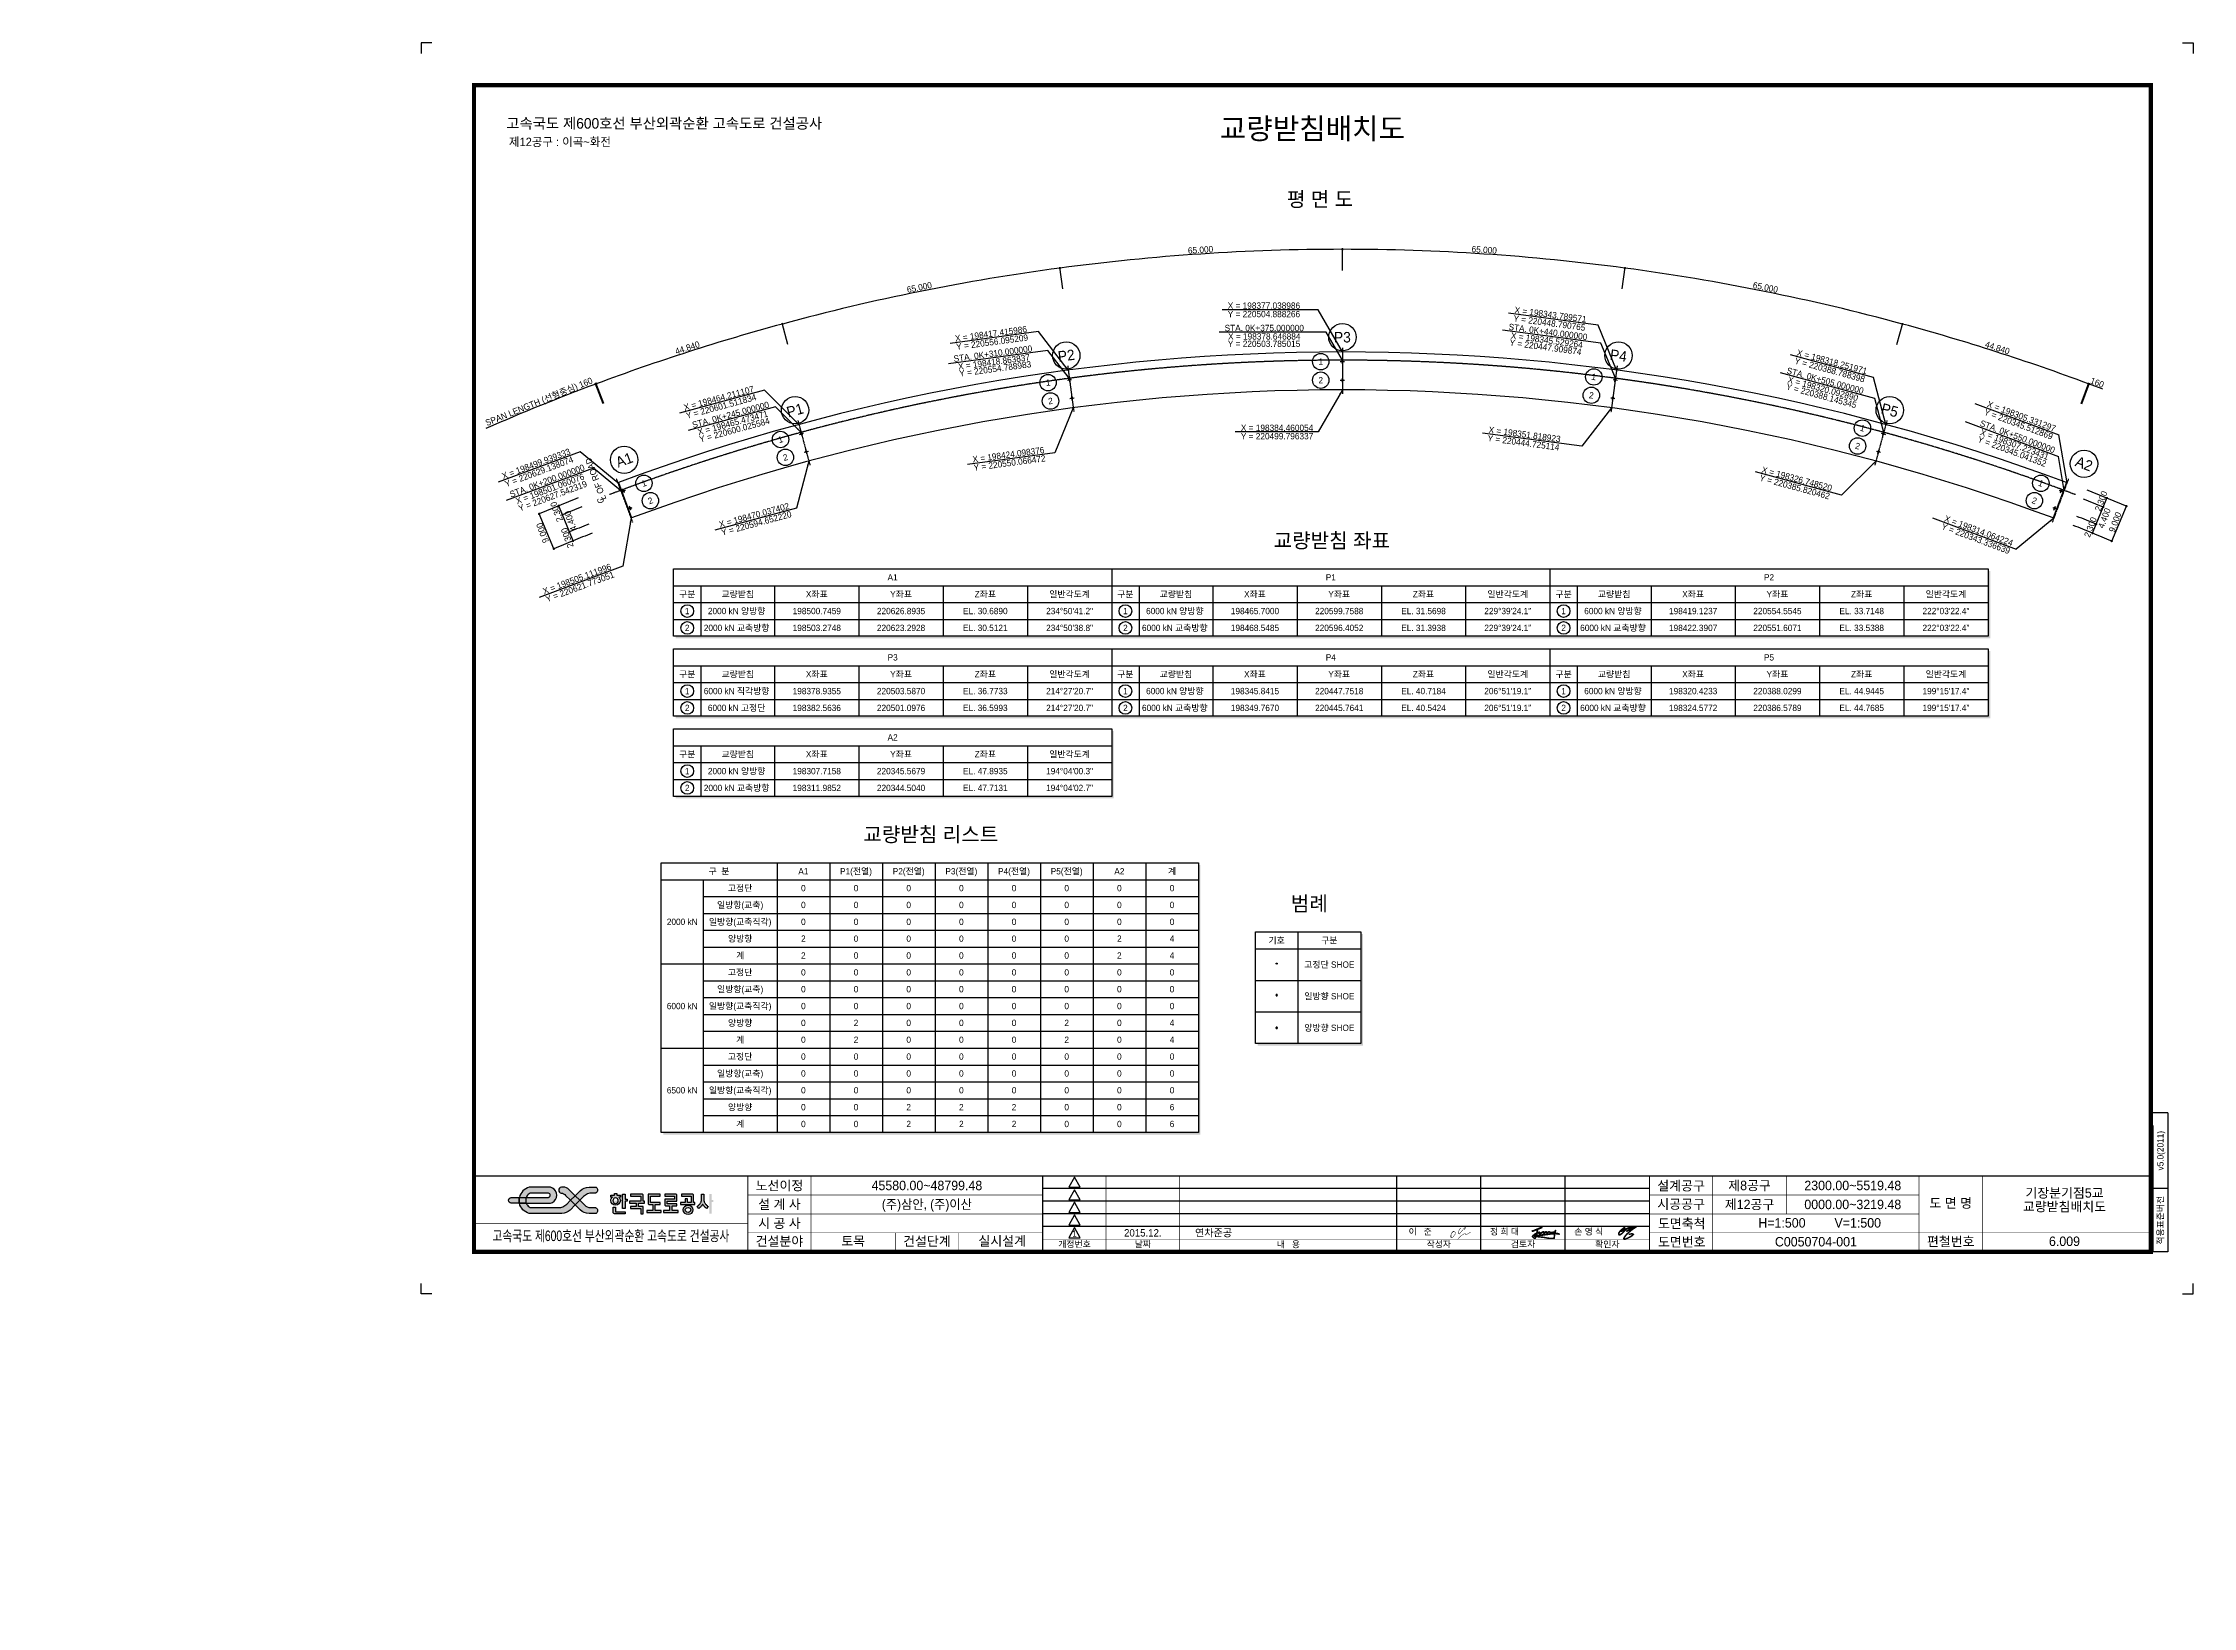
# Model space of a CAD drawing. Header units: feet. Extents: x 0 to 510288, y 0 to 371336.
import ezdxf
from ezdxf.enums import TextEntityAlignment as Align

# ---------------------------------------------------------------- set-up
doc = ezdxf.new("R2010")
doc.units = ezdxf.units.FT
doc.header["$LTSCALE"] = 100
doc.header["$MEASUREMENT"] = 0
for name, pattern in [('A-CENTR01', [2, 1.25, -0.25, 0.25, -0.25]), ('A-DASHD01', [0.75, 0.5, -0.25]), ('CENTER', [2, 1.25, -0.25, 0.25, -0.25])]:
    doc.linetypes.add(name, pattern=pattern)
doc.layers.get('0').update_dxf_attribs({"linetype": 'CONTINUOUS'})
for name, color, linetype in [('CS-CNTL', 1, 'A-CENTR01'), ('CS-CONC-MAJR', 4, 'CONTINUOUS'), ('CS-DIML', 1, 'CONTINUOUS'), ('CS-DIMT', 3, 'CONTINUOUS'), ('CS-LEAL', 1, 'CONTINUOUS'), ('CS-LEAT', 3, 'CONTINUOUS'), ('CS-SYMB', 3, 'CONTINUOUS'), ('CS-TABL-LIN1', 4, 'CONTINUOUS'), ('CS-TABL-LIN2', 1, 'CONTINUOUS'), ('CS-TABL-TEX1', 6, 'CONTINUOUS'), ('CS-TABL-TEX2', 3, 'CONTINUOUS'), ('CX-BORD-LIN1', 4, 'CONTINUOUS'), ('CX-BORD-LIN2', 3, 'CONTINUOUS'), ('CX-BORD-TEX2', 7, 'CONTINUOUS'), ('CX-BORD-TEX3', 6, 'CONTINUOUS'), ('CX-MISC', 2, 'CONTINUOUS'), ('CZ-LIN3', 1, 'CONTINUOUS'), ('CZ-TEX1', 6, 'CONTINUOUS'), ('CZ-TEX2', 3, 'CONTINUOUS')]:
    doc.layers.add(name, color=color, linetype=linetype)
doc.styles.add('A_STANDARD', font='')
doc.styles.add('TB_TEXT', font='')
doc.styles.add('TB_WBTXT', font='')
doc.styles.add('TB_WMTXT', font='')
doc.styles.get('A_STANDARD').set_extended_font_data('Dotum')
doc.styles.get('TB_TEXT').set_extended_font_data('Dotum')
doc.styles.get('TB_WBTXT').set_extended_font_data('Dotum')
doc.styles.get('TB_WMTXT').set_extended_font_data('Dotum')

msp = doc.modelspace()

# ---------------------------------------------------------------- texts
at = {"layer": 'CS-DIMT', "style": 'A_STANDARD'}
for s, rotation, p in [('65.000', 363.80023, (274787, 321481)), ('65.000', 356.19977, (342019, 321481)), ('65.000', 371.40069, (208145, 312588)), ('65.000', 348.59931, (408661, 312588)), ('44.840', 377.8225, (153164, 298255)), ('44.840', 342.1775, (463641, 298255)), ('SPAN LENGTH (선형중심) 160', 382.10535, (117988, 285496)), ('160', 339.34823, (487286, 290004)), ('2.300', 470.46278, (122594, 260295)), ('2.300', 429.53722, (489176, 262325)), ('4.400', 429.53722, (489949, 258265)), ('9.000', 470.46278, (119268, 255288)), ('2.300', 470.46278, (125130, 254094)), ('4.400', 470.46278, (125919, 258132)), ('2.300', 429.53722, (486646, 256121)), ('9.000', 429.53722, (492507, 257321))]:
    msp.add_text(s, height=1500, rotation=rotation, dxfattribs=at).set_placement(p, align=Align.CENTER)
at = {"layer": 'CS-LEAT', "style": 'A_STANDARD'}
for s, rotation, p in [('Y = 220504.888266', 360, (289781, 306227)), ('Y = 220448.790765', 352.39954, (357441, 304117)), ('X = 198343.789571', 352.39954, (357706, 306099)), ('X = 198417.415986', 7.60046, (225097, 301562)), ('Y = 220556.095209', 367.60046, (225361, 299579)), ('STA. 0K+375.000000', 360, (289861, 302920)), ('X = 198378.646884', 360, (289861, 300920)), ('STA. 0K+440.000000', 352.39954, (357099, 302004)), ('X = 198345.529264', 352.39954, (356834, 300022)), ('STA. 0K+310.000000', 367.60046, (225545, 296852)), ('X = 198418.863837', 367.60046, (225809, 294870)), ('Y = 220503.785015', 360, (289805, 299180)), ('1', 360, (303265, 294927)), ('Y = 220447.909874', 352.39954, (356520, 298376)), ('Y = 220388.788398', 344.79908, (423888, 292983)), ('X = 198318.251971', 344.79908, (424413, 294913)), ('Y = 220554.788983', 367.60046, (226092, 293234)), ('1', 367.60046, (238646, 289952)), ('2', 360, (303265, 290527)), ('1', 352.39954, (367974, 291311)), ('STA. 0K+505.000000', 344.79908, (422800, 290437)), ('X = 198320.092890', 344.79908, (422275, 288507)), ('X = 198464.211107', 15.20092, (160605, 286276)), ('Y = 220601.511834', 375.20092, (161129, 284346)), ('STA. 0K+245.000000', 375.20092, (163388, 282352)), ('2', 367.60046, (239228, 285591)), ('2', 352.39954, (367392, 286950)), ('Y = 220388.145345', 344.79908, (421888, 286851)), ('X = 198305.331297', 339.53722, (469326, 282002)), ('X = 198465.473471', 375.20092, (163913, 280422)), ('Y = 220600.025584', 375.20092, (164310, 278720)), ('STA. 0K+550.000000', 339.53722, (468382, 277177)), ('Y = 220345.512869', 339.53722, (468627, 280129)), ('1', 375.20092, (175253, 276474)), ('Y = 220499.796337', 360, (292896, 277227)), ('Y = 220444.725114', 352.39954, (351291, 275680)), ('X = 198351.818923', 352.39954, (351555, 277663)), ('2', 344.79908, (430483, 274922)), ('1', 344.79908, (431637, 279168)), ('Y = 220345.041352', 339.53722, (467078, 273656)), ('X = 198307.223431', 339.53722, (467683, 275303)), ('X = 198499.939333', 20.46278, (117289, 270737)), ('Y = 220629.138074', 380.46278, (117988, 268863)), ('STA. 0K+200.000000', 380.46278, (119895, 266668)), ('2', 375.20092, (176407, 272228)), ('X = 198424.098376', 7.60046, (229236, 272857)), ('Y = 220550.066472', 367.60046, (229500, 270875)), ('X = 198326.748520', 344.79908, (416084, 267125)), ('X = 198501.060076', 380.46278, (120594, 264794)), ('Y = 220627.542319', 380.46278, (121236, 263064)), ('1', 380.46278, (142888, 266093)), ('Y = 220385.820462', 344.79908, (415560, 265195)), ('1', 339.53722, (473918, 266093)), ('2', 380.46278, (144426, 261971)), ('X = 198470.037402', 15.20092, (168980, 258501)), ('2', 339.53722, (472380, 261971)), ('Y = 220594.652220', 375.20092, (169505, 256571)), ('Y = 220343.336639', 339.53722, (458485, 252960)), ('X = 198314.064224', 339.53722, (459184, 254834)), ('X = 198505.111996', 20.46278, (127003, 243409)), ('Y = 220621.773051', 380.46278, (127702, 241535))]:
    msp.add_text(s, height=1500, rotation=rotation, dxfattribs=at).set_placement(p, align=Align.CENTER)
for s, p in [('X = 198377.038986', (289781, 308227)), ('X = 198384.460054', (292896, 279227))]:
    msp.add_text(s, height=1500, dxfattribs=at).set_placement(p, align=Align.CENTER)
for s, p in [('L OF ROAD', (133741, 263096)), ('C', (133295, 262335))]:
    msp.add_text(s, height=1500, rotation=110.46278, dxfattribs=at).set_placement(p)
at = {"layer": 'CS-TABL-TEX1', "style": 'A_STANDARD'}
for s, p in [('A1', (201652, 244470)), ('P1', (305652, 244470)), ('P2', (409652, 244470)), ('구분', (152902, 240470)), ('교량받침', (164902, 240470)), ('X좌표', (183652, 240470)), ('Y좌표', (203652, 240470)), ('Z좌표', (223652, 240470)), ('일반각도계', (243652, 240470)), ('구분', (256902, 240470)), ('교량받침', (268902, 240470)), ('X좌표', (287652, 240470)), ('Y좌표', (307652, 240470)), ('Z좌표', (327652, 240470)), ('일반각도계', (347652, 240470)), ('구분', (360902, 240470)), ('교량받침', (372902, 240470)), ('X좌표', (391652, 240470)), ('Y좌표', (411652, 240470)), ('Z좌표', (431652, 240470)), ('일반각도계', (451652, 240470)), ('P3', (201652, 225470)), ('P4', (305652, 225470)), ('P5', (409652, 225470)), ('구분', (152902, 221470)), ('교량받침', (164902, 221470)), ('X좌표', (183652, 221470)), ('Y좌표', (203652, 221470)), ('Z좌표', (223652, 221470)), ('일반각도계', (243652, 221470)), ('구분', (256902, 221470)), ('교량받침', (268902, 221470)), ('X좌표', (287652, 221470)), ('Y좌표', (307652, 221470)), ('Z좌표', (327652, 221470)), ('일반각도계', (347652, 221470)), ('구분', (360902, 221470)), ('교량받침', (372902, 221470)), ('X좌표', (391652, 221470)), ('Y좌표', (411652, 221470)), ('Z좌표', (431652, 221470)), ('일반각도계', (451652, 221470)), ('A2', (201652, 206470)), ('구분', (152902, 202470)), ('교량받침', (164902, 202470)), ('X좌표', (183652, 202470)), ('Y좌표', (203652, 202470)), ('Z좌표', (223652, 202470)), ('일반각도계', (243652, 202470)), ('구  분', (160466, 174684)), ('A1', (180466, 174684)), ('P1(전열)', (192966, 174684)), ('P2(전열)', (205466, 174684)), ('P3(전열)', (217966, 174684)), ('P4(전열)', (230466, 174684)), ('P5(전열)', (242966, 174684)), ('A2', (255466, 174684)), ('계', (267966, 174684))]:
    msp.add_text(s, height=1500, dxfattribs=at).set_placement(p, align=Align.MIDDLE_CENTER)
for s, p in [('기호', (292806, 157523)), ('구분', (305306, 157523))]:
    msp.add_text(s, height=1500, dxfattribs=at).set_placement(p, align=Align.CENTER)
at = {"layer": 'CS-TABL-TEX2', "style": 'A_STANDARD'}
for s, p in [('1', (152902, 236470)), ('2000 kN 양방향 ', (164902, 236470)), ('198500.7459', (183652, 236470)), ('220626.8935', (203652, 236470)), ('EL. 30.6890', (223652, 236470)), ('234°50\'41.2"', (243652, 236470)), ('1', (256902, 236470)), ('6000 kN 양방향 ', (268902, 236470)), ('198465.7000', (287652, 236470)), ('220599.7588', (307652, 236470)), ('EL. 31.5698', (327652, 236470)), ('229°39\'24.1"', (347652, 236470)), ('1', (360902, 236470)), ('6000 kN 양방향 ', (372902, 236470)), ('198419.1237', (391652, 236470)), ('220554.5545', (411652, 236470)), ('EL. 33.7148', (431652, 236470)), ('222°03\'22.4"', (451652, 236470)), ('2', (152902, 232470)), ('2000 kN 교축방향 ', (164902, 232470)), ('198503.2748', (183652, 232470)), ('220623.2928', (203652, 232470)), ('EL. 30.5121', (223652, 232470)), ('234°50\'38.8"', (243652, 232470)), ('2', (256902, 232470)), ('6000 kN 교축방향 ', (268902, 232470)), ('198468.5485', (287652, 232470)), ('220596.4052', (307652, 232470)), ('EL. 31.3938', (327652, 232470)), ('229°39\'24.1"', (347652, 232470)), ('2', (360902, 232470)), ('6000 kN 교축방향 ', (372902, 232470)), ('198422.3907', (391652, 232470)), ('220551.6071', (411652, 232470)), ('EL. 33.5388', (431652, 232470)), ('222°03\'22.4"', (451652, 232470)), ('1', (152902, 217470)), ('6000 kN 직각방향 ', (164902, 217470)), ('6000 kN 고정단 ', (164902, 213470)), ('198378.9355', (183652, 217470)), ('220503.5870', (203652, 217470)), ('EL. 36.7733', (223652, 217470)), ('214°27\'20.7"', (243652, 217470)), ('1', (256902, 217470)), ('6000 kN 교축방향 ', (268902, 213470)), ('6000 kN 양방향 ', (268902, 217470)), ('198345.8415', (287652, 217470)), ('220447.7518', (307652, 217470)), ('EL. 40.7184', (327652, 217470)), ('206°51\'19.1"', (347652, 217470)), ('1', (360902, 217470)), ('6000 kN 교축방향 ', (372902, 213470)), ('6000 kN 양방향 ', (372902, 217470)), ('198320.4233', (391652, 217470)), ('220388.0299', (411652, 217470)), ('EL. 44.9445', (431652, 217470)), ('199°15\'17.4"', (451652, 217470)), ('2', (152902, 213470)), ('198382.5636', (183652, 213470)), ('220501.0976', (203652, 213470)), ('EL. 36.5993', (223652, 213470)), ('214°27\'20.7"', (243652, 213470)), ('2', (256902, 213470)), ('198349.7670', (287652, 213470)), ('220445.7641', (307652, 213470)), ('EL. 40.5424', (327652, 213470)), ('206°51\'19.1"', (347652, 213470)), ('2', (360902, 213470)), ('198324.5772', (391652, 213470)), ('220386.5789', (411652, 213470)), ('EL. 44.7685', (431652, 213470)), ('199°15\'17.4"', (451652, 213470)), ('1', (152902, 198470)), ('2000 kN 양방향 ', (164902, 198470)), ('198307.7158', (183652, 198470)), ('220345.5679', (203652, 198470)), ('EL. 47.8935', (223652, 198470)), ('194°04\'00.3"', (243652, 198470)), ('2', (152902, 194470)), ('2000 kN 교축방향 ', (164902, 194470)), ('198311.9852', (183652, 194470)), ('220344.5040', (203652, 194470)), ('EL. 47.7131', (223652, 194470)), ('194°04\'02.7"', (243652, 194470)), ('고정단', (165466, 170684)), ('0', (180466, 170684)), ('0', (192966, 170684)), ('0', (205466, 170684)), ('0', (217966, 170684)), ('0', (230466, 170684)), ('0', (242966, 170684)), ('0', (255466, 170684)), ('0', (267966, 170684)), ('2000 kN', (151716, 162684)), ('일방향(교축직각)', (165466, 162684)), ('일방향(교축)', (165466, 166684)), ('0', (180466, 166684)), ('0', (180466, 162684)), ('0', (192966, 166684)), ('0', (192966, 162684)), ('0', (205466, 166684)), ('0', (205466, 162684)), ('0', (217966, 166684)), ('0', (217966, 162684)), ('0', (230466, 166684)), ('0', (230466, 162684)), ('0', (242966, 166684)), ('0', (242966, 162684)), ('0', (255466, 166684)), ('0', (255466, 162684)), ('0', (267966, 166684)), ('0', (267966, 162684)), ('양방향', (165466, 158684)), ('2', (180466, 158684)), ('0', (192966, 158684)), ('0', (205466, 158684)), ('0', (217966, 158684)), ('0', (230466, 158684)), ('0', (242966, 158684)), ('2', (255466, 158684)), ('4', (267966, 158684)), ('계', (165466, 154684)), ('2', (180466, 154684)), ('0', (192966, 154684)), ('0', (205466, 154684)), ('0', (217966, 154684)), ('0', (230466, 154684)), ('0', (242966, 154684)), ('2', (255466, 154684)), ('4', (267966, 154684)), ('고정단', (165466, 150684)), ('0', (180466, 150684)), ('0', (192966, 150684)), ('0', (205466, 150684)), ('0', (217966, 150684)), ('0', (230466, 150684)), ('0', (242966, 150684)), ('0', (255466, 150684)), ('0', (267966, 150684)), ('6000 kN', (151716, 142684)), ('일방향(교축직각)', (165466, 142684)), ('일방향(교축)', (165466, 146684)), ('0', (180466, 146684)), ('0', (180466, 142684)), ('0', (192966, 146684)), ('0', (192966, 142684)), ('0', (205466, 146684)), ('0', (205466, 142684)), ('0', (217966, 146684)), ('0', (217966, 142684)), ('0', (230466, 146684)), ('0', (230466, 142684)), ('0', (242966, 146684)), ('0', (242966, 142684)), ('0', (255466, 146684)), ('0', (255466, 142684)), ('0', (267966, 146684)), ('0', (267966, 142684)), ('양방향', (165466, 138684)), ('0', (180466, 138684)), ('2', (192966, 138684)), ('0', (205466, 138684)), ('0', (217966, 138684)), ('0', (230466, 138684)), ('2', (242966, 138684)), ('0', (255466, 138684)), ('4', (267966, 138684)), ('계', (165466, 134684)), ('0', (180466, 134684)), ('2', (192966, 134684)), ('0', (205466, 134684)), ('0', (217966, 134684)), ('0', (230466, 134684)), ('2', (242966, 134684)), ('0', (255466, 134684)), ('4', (267966, 134684)), ('일방향(교축)', (165466, 126684)), ('고정단', (165466, 130684)), ('0', (180466, 130684)), ('0', (192966, 130684)), ('0', (205466, 130684)), ('0', (217966, 130684)), ('0', (230466, 130684)), ('0', (242966, 130684)), ('0', (255466, 130684)), ('0', (267966, 130684)), ('6500 kN', (151716, 122684)), ('일방향(교축직각)', (165466, 122684)), ('0', (180466, 126684)), ('0', (180466, 122684)), ('0', (192966, 126684)), ('0', (192966, 122684)), ('0', (205466, 126684)), ('0', (205466, 122684)), ('0', (217966, 126684)), ('0', (217966, 122684)), ('0', (230466, 126684)), ('0', (230466, 122684)), ('0', (242966, 126684)), ('0', (242966, 122684)), ('0', (255466, 126684)), ('0', (255466, 122684)), ('0', (267966, 126684)), ('0', (267966, 122684)), ('양방향', (165466, 118684)), ('0', (180466, 118684)), ('0', (192966, 118684)), ('2', (205466, 118684)), ('2', (217966, 118684)), ('2', (230466, 118684)), ('0', (242966, 118684)), ('0', (255466, 118684)), ('6', (267966, 118684)), ('계', (165466, 114684)), ('0', (180466, 114684)), ('0', (192966, 114684)), ('2', (205466, 114684)), ('2', (217966, 114684)), ('2', (230466, 114684)), ('0', (242966, 114684)), ('0', (255466, 114684)), ('6', (267966, 114684))]:
    msp.add_text(s, height=1500, dxfattribs=at).set_placement(p, align=Align.MIDDLE_CENTER)
for s, p in [('고정단 SHOE', (305306, 151773)), ('일방향 SHOE', (305306, 144273)), ('양방향 SHOE', (305306, 136773))]:
    msp.add_text(s, height=1500, dxfattribs=at).set_placement(p, align=Align.CENTER)
at = {"layer": 'CX-BORD-TEX3', "style": 'TB_TEXT'}
for s, p in [('이   준', (326865, 89167)), ('정 희 대', (346865, 89167)), ('손 영 식', (366865, 89167))]:
    msp.add_text(s, height=1500, dxfattribs=at).set_placement(p, align=Align.MIDDLE)
at = {"layer": 'CZ-TEX1', "style": 'A_STANDARD'}
for s, p in [('평 면 도', (303088, 332489)), ('교량받침 좌표', (305902, 251470)), ('교량받침 좌표', (305902, 251470)), ('교량받침 리스트', (210716, 181684)), ('범례', (300556, 165273))]:
    msp.add_text(s, height=3500, dxfattribs=at).set_placement(p, align=Align.CENTER)
at = {"layer": 'CZ-TEX2', "style": 'A_STANDARD'}
for s, rotation, p in [('P3', 360, (308403, 300227)), ('P2', 367.60046, (243038, 295885)), ('P4', 352.39954, (373768, 295885)), ('P5', 344.79908, (437984, 282936)), ('P1', 375.20092, (178821, 282936)), ('A1', 380.46278, (138389, 271179)), ('A2', 339.53722, (483985, 270266))]:
    msp.add_text(s, height=2500, rotation=rotation, dxfattribs=at).set_placement(p, align=Align.CENTER)

# ---------------------------------------------------------------- blocks, each defined once
blk = doc.blocks.new('CXGLOGO-EX흑백')
h = blk.add_hatch(color=256)
h.paths.add_polyline_path([(12.63, 2.93), (13.94, 2.93, 0.130785), (14.2, 3, 0.568608), (14.23, 5.18, 0.139223), (13.96, 5.26), (11.43, 5.26, 0.198912), (7.89, 3.79), (5.96, 1.87), (7.79, 0.04), (9.3, 1.55, -0.198912)])
h.paths.add_polyline_path([(5.96, -1.79), (4.13, 0.04), (2.64, -1.46, -0.198912), (-0.68, -2.83), (-11.36, -2.83, -0.149968), (-12.24, -2.56, -0.149163), (-13.39, -1.14), (-16.1, -1.14, 0.278403), (-12.27, -5.13, 0.065939), (-11.87, -5.18), (0.62, -5.18, 0.198912), (3.94, -3.81)])
h.paths.add_polyline_path([(-16.1, 1.21), (-19.37, 1.21, 0.888889), (-19.37, -1.14), (-16.1, -1.14, -0.111111)])
h.paths.add_polyline_path([(-11.36, 2.91), (-4.68, 2.91, -0.057559), (-4.56, 2.9, -0.792918), (-4.56, 1.23, -0.057559), (-4.68, 1.21), (-13.39, 1.21, 0.193915), (-13.39, -1.14), (-4.74, -1.14, 1.071754), (-4.74, 5.26), (-11.87, 5.26, 0.065939), (-12.27, 5.21, 0.278403), (-16.1, 1.21), (-13.39, 1.21, -0.149163), (-12.24, 2.64, -0.149968)])
h = blk.add_hatch(color=256)
h.paths.add_polyline_path([(5.96, 1.87), (4.13, 0.04), (5.96, -1.79), (7.79, 0.04)])
h.paths.add_polyline_path([(-13.39, 1.21), (-16.1, 1.21, 0.111111), (-16.1, -1.14), (-13.39, -1.14, -0.193915)])
h = blk.add_hatch(color=256)
h.paths.add_polyline_path([(3.49, 4.34, 0.198912), (1.27, 5.26), (0.48, 5.26, 0.833808), (0.38, 2.93, -0.177326), (2.18, 1.99), (4.13, 0.04), (5.96, 1.87)])
h.paths.add_polyline_path([(9.74, -1.92), (7.79, 0.04), (5.96, -1.79), (7.89, -3.71, 0.198912), (11.43, -5.18), (13.94, -5.18, 0.129219), (14.2, -5.12, 0.604319), (14.13, -2.89, 0.11379), (13.9, -2.83), (11.96, -2.83, -0.198912)])
h = blk.add_hatch(color=256)
edge = h.paths.add_edge_path()
edge.add_line((55.91, 2.5), (56.86, 2.5))
edge.add_line((56.86, 2.5), (56.86, 0.09))
edge.add_arc((58.53, 0.09), 1.68, 180, 195.40835)
edge.add_arc((58.47, 0.08), 1.62, 195.40835, 211.40699)
edge.add_arc((62.73, 2.67), 6.6, 211.40699, 220.88462)
edge.add_arc((62.66, 2.61), 6.51, 220.88462, 230.49861)
edge.add_line((58.52, -2.41), (57.95, -3.23))
edge.add_arc((62.64, 2.48), 7.39, 221.3708, 230.56833, ccw=False)
edge.add_arc((62.86, 2.67), 7.69, 212.52838, 221.37282, ccw=False)
edge.add_arc((49.9, 2.67), 7.69, 318.62717, 327.47163, ccw=False)
edge.add_arc((50.12, 2.48), 7.39, 309.43168, 318.62919, ccw=False)
edge.add_line((54.82, -3.23), (54.24, -2.41))
edge.add_arc((50.17, 2.55), 6.42, 309.43551, 319.18126)
edge.add_arc((49.96, 2.73), 6.69, 319.17872, 328.52967)
edge.add_arc((54.29, 0.07), 1.61, 328.57646, 344.60819)
edge.add_arc((54.23, 0.09), 1.67, 344.57291, 360.01873)
edge.add_line((55.91, 0.09), (55.91, 2.5))
edge = h.paths.add_edge_path()
edge.add_arc((22.07, -0.1), 1.77, 0.34469, 51.80654, ccw=False)
edge.add_arc((21.99, -0.04), 1.86, 268.63901, 358.48882, ccw=False)
edge.add_arc((21.9, -0.04), 1.86, 181.49526, 271.37691, ccw=False)
edge.add_arc((21.82, -0.1), 1.77, 128.19451, 179.65427, ccw=False)
edge.add_line((20.72, 1.3), (20.04, 1.3))
edge.add_line((20.04, 1.3), (20.04, 2.11))
edge.add_line((20.04, 2.11), (21.47, 2.11))
edge.add_line((21.47, 2.11), (21.47, 2.75))
edge.add_line((21.47, 2.75), (22.42, 2.75))
edge.add_line((22.42, 2.75), (22.42, 2.11))
edge.add_line((22.42, 2.11), (23.84, 2.11))
edge.add_line((23.84, 2.11), (23.84, 1.3))
edge.add_line((23.84, 1.3), (23.17, 1.3))
h.paths.add_polyline_path([(60.66, 0.17), (60.66, -0.6), (59.94, -0.6), (59.94, -5.25), (58.99, -5.25), (58.99, 2.5), (59.94, 2.5), (59.94, 0.17)])
edge = h.paths.add_edge_path()
edge.add_line((48.07, 2.5), (48.07, 1.72))
edge.add_line((48.07, 1.72), (51.87, 1.72))
edge.add_line((51.87, 1.72), (51.87, -0.86))
edge.add_line((51.87, -0.86), (50.44, -0.86))
edge.add_line((50.44, -0.86), (50.44, 0.69))
edge.add_line((50.44, 0.69), (49.49, 0.69))
edge.add_line((49.49, 0.69), (49.49, -0.86))
edge.add_line((49.49, -0.86), (47.59, -0.86))
edge.add_line((47.59, -0.86), (47.59, -1.63))
edge.add_line((47.59, -1.63), (53.29, -1.63))
edge.add_line((53.29, -1.63), (53.29, -0.86))
edge.add_line((53.29, -0.86), (52.82, -0.86))
edge.add_line((52.82, -0.86), (52.82, 1.98))
edge.add_arc((52.27, 1.98), 0.549, 360, 400.6008)
edge.add_arc((52.34, 2.04), 0.455, 40.6008, 89.66109)
edge.add_line((52.34, 2.5), (48.07, 2.5))
edge = h.paths.add_edge_path()
edge.add_line((41.42, 2.5), (41.42, 1.72))
edge.add_line((41.42, 1.72), (45.22, 1.72))
edge.add_line((45.22, 1.72), (45.22, 0.43))
edge.add_line((45.22, 0.43), (41.42, 0.43))
edge.add_line((41.42, 0.43), (41.42, -1.63))
edge.add_arc((41.97, -1.63), 0.549, 180, 220.6008)
edge.add_arc((41.9, -1.7), 0.455, 220.6008, 269.66109)
edge.add_line((41.89, -2.15), (43.32, -2.15))
edge.add_line((43.32, -2.15), (43.32, -3.96))
edge.add_line((43.32, -3.96), (40.94, -3.96))
edge.add_line((40.94, -3.96), (40.94, -4.73))
edge.add_line((40.94, -4.73), (46.64, -4.73))
edge.add_line((46.64, -4.73), (46.64, -3.96))
edge.add_line((46.64, -3.96), (44.27, -3.96))
edge.add_line((44.27, -3.96), (44.27, -2.15))
edge.add_line((44.27, -2.15), (46.17, -2.15))
edge.add_line((46.17, -2.15), (46.17, -1.38))
edge.add_line((46.17, -1.38), (42.37, -1.38))
edge.add_line((42.37, -1.38), (42.37, -0.34))
edge.add_line((42.37, -0.34), (46.17, -0.34))
edge.add_line((46.17, -0.34), (46.17, 1.98))
edge.add_arc((45.62, 1.98), 0.549, 360, 400.6008)
edge.add_arc((45.69, 2.04), 0.455, 40.6008, 89.66109)
edge.add_line((45.69, 2.5), (41.42, 2.5))
edge = h.paths.add_edge_path()
edge.add_line((39.52, 2.5), (34.77, 2.5))
edge.add_line((34.77, 2.5), (34.77, -1.12))
edge.add_arc((35.32, -1.12), 0.549, 180, 220.6008)
edge.add_arc((35.25, -1.18), 0.455, 220.6008, 269.66109)
edge.add_line((35.24, -1.63), (36.67, -1.63))
edge.add_line((36.67, -1.63), (36.67, -3.96))
edge.add_line((36.67, -3.96), (34.29, -3.96))
edge.add_line((34.29, -3.96), (34.29, -4.73))
edge.add_line((34.29, -4.73), (39.99, -4.73))
edge.add_line((39.99, -4.73), (39.99, -3.96))
edge.add_line((39.99, -3.96), (37.62, -3.96))
edge.add_line((37.62, -3.96), (37.62, -1.63))
edge.add_line((37.62, -1.63), (39.52, -1.63))
edge.add_line((39.52, -1.63), (39.52, -0.86))
edge.add_line((39.52, -0.86), (35.72, -0.86))
edge.add_line((35.72, -0.86), (35.72, 1.72))
edge.add_line((35.72, 1.72), (39.52, 1.72))
edge.add_line((39.52, 1.72), (39.52, 2.5))
edge = h.paths.add_edge_path()
edge.add_line((31.92, -5.25), (32.87, -5.25))
edge.add_line((32.87, -5.25), (32.87, -2.41))
edge.add_line((32.87, -2.41), (30.97, -2.41))
edge.add_line((30.97, -2.41), (30.97, -1.12))
edge.add_line((30.97, -1.12), (33.34, -1.12))
edge.add_line((33.34, -1.12), (33.34, -0.34))
edge.add_line((33.34, -0.34), (32.87, -0.34))
edge.add_line((32.87, -0.34), (32.87, 1.98))
edge.add_arc((32.32, 1.98), 0.549, 360, 400.6008)
edge.add_arc((32.39, 2.04), 0.455, 40.6008, 89.66109)
edge.add_line((32.39, 2.5), (27.88, 2.5))
edge.add_line((27.88, 2.5), (27.88, 1.72))
edge.add_line((27.88, 1.72), (31.92, 1.72))
edge.add_line((31.92, 1.72), (31.92, -0.34))
edge.add_line((31.92, -0.34), (27.41, -0.34))
edge.add_line((27.41, -0.34), (27.41, -1.12))
edge.add_line((27.41, -1.12), (30.02, -1.12))
edge.add_line((30.02, -1.12), (30.02, -2.41))
edge.add_line((30.02, -2.41), (27.88, -2.41))
edge.add_line((27.88, -2.41), (27.88, -3.18))
edge.add_line((27.88, -3.18), (31.92, -3.18))
edge.add_line((31.92, -3.18), (31.92, -5.25))
edge = h.paths.add_edge_path()
edge.add_line((25.74, -5.25), (21.47, -5.25))
edge.add_arc((21.47, -4.8), 0.449, 220.2619, 270, ccw=False)
edge.add_arc((21.55, -4.73), 0.558, 180.33891, 220.2619, ccw=False)
edge.add_arc((195.56, -3.7), 174.57, 179.66109, 180.33891, ccw=False)
edge.add_line((20.99, -2.67), (21.94, -2.67))
edge.add_line((21.94, -2.67), (21.94, -4.47))
edge.add_line((21.94, -4.47), (25.74, -4.47))
edge.add_line((25.74, -4.47), (25.74, -5.25))
edge = h.paths.add_edge_path(flags=16)
edge.add_ellipse((50.6, -3.77), major_axis=(-1.11, 0), ratio=0.86651, start_angle=0, end_angle=360)
edge = h.paths.add_edge_path()
edge.add_ellipse((50.6, -3.77), major_axis=(2.06, 0), ratio=0.842916, start_angle=0, end_angle=360, ccw=False)
h.paths.add_polyline_path([(26.46, 0.43), (26.46, -0.34), (25.74, -0.34), (25.74, -3.18), (24.67, -3.18), (24.67, 2.5), (25.74, 2.5), (25.74, 0.43)])
edge = h.paths.add_edge_path(flags=16)
edge.add_ellipse((21.94, -0.09), major_axis=(0, 1.22), ratio=0.776497, start_angle=0, end_angle=360, ccw=False)
for points in [[(-19.37, -1.14, -0.888889), (-19.37, 1.21), (-16.1, 1.21, 0.111111), (-16.1, -1.14)], [(-16.1, 1.21), (-13.39, 1.21, 0.193915), (-13.39, -1.14), (-16.1, -1.14, -0.111111)], [(5.96, -1.79), (3.94, -3.81, -0.198912), (0.62, -5.18), (-11.87, -5.18, -0.065939), (-12.27, -5.13, -0.278403), (-16.1, -1.14), (-13.39, -1.14, 0.149163), (-12.24, -2.56, 0.149968), (-11.36, -2.83), (-0.68, -2.83, 0.198912), (2.64, -1.46), (4.13, 0.04)], [(14.2, 3, -0.130785), (13.94, 2.93), (12.63, 2.93, 0.198912), (9.3, 1.55), (7.79, 0.04), (5.96, 1.87), (7.89, 3.79, -0.198912), (11.43, 5.26), (13.96, 5.26, -0.139223), (14.23, 5.18, -0.568608)], [(7.79, 0.04), (9.74, -1.92, 0.198912), (11.96, -2.83), (13.9, -2.83, -0.11379), (14.13, -2.89, -0.604319), (14.2, -5.12, -0.129219), (13.94, -5.18), (11.43, -5.18, -0.198912), (7.89, -3.71), (5.96, -1.79)]]:
    blk.add_lwpolyline(points, format="xyb", close=True)
for points in [[(-11.36, 2.91, 0.149968), (-12.24, 2.64, 0.149163), (-13.39, 1.21, 0.193915), (-13.39, -1.14), (-4.74, -1.14, 1.071754), (-4.74, 5.26), (-11.87, 5.26, 0.065939), (-12.27, 5.21, 0.278403), (-16.1, 1.21), (-13.39, 1.21), (-4.68, 1.21, 0.057559), (-4.56, 1.23, 0.792918), (-4.56, 2.9, 0.057559), (-4.68, 2.91), (-11.36, 2.91)], [(0.38, 2.93, -0.177326), (2.18, 1.99), (4.13, 0.04), (5.96, 1.87), (3.49, 4.34, 0.198912), (1.27, 5.26), (0.48, 5.26, 0.87142), (0.48, 2.91)], [(23.17, 1.3, -0.228396), (23.84, -0.09, -0.413446), (21.94, -1.89, -0.413609), (20.04, -0.09, -0.228387), (20.72, 1.3), (20.04, 1.3), (20.04, 2.11), (21.47, 2.11), (21.47, 2.75), (22.42, 2.75), (22.42, 2.11), (23.84, 2.11), (23.84, 1.3), (23.17, 1.3)], [(31.92, -5.25), (32.87, -5.25), (32.87, -2.41), (30.97, -2.41), (30.97, -1.12), (33.34, -1.12), (33.34, -0.34), (32.87, -0.34), (32.87, 1.98, 0.179031), (32.74, 2.34, 0.217397), (32.39, 2.5), (27.88, 2.5), (27.88, 1.72), (31.92, 1.72), (31.92, -0.34), (27.41, -0.34), (27.41, -1.12), (30.02, -1.12), (30.02, -2.41), (27.88, -2.41), (27.88, -3.18), (31.92, -3.18), (31.92, -5.25)], [(39.52, 2.5), (34.77, 2.5), (34.77, -1.12, 0.179031), (34.9, -1.48, 0.217397), (35.24, -1.63), (36.67, -1.63), (36.67, -3.96), (34.29, -3.96), (34.29, -4.73), (39.99, -4.73), (39.99, -3.96), (37.62, -3.96), (37.62, -1.63), (39.52, -1.63), (39.52, -0.86), (35.72, -0.86), (35.72, 1.72), (39.52, 1.72), (39.52, 2.5)], [(41.42, 2.5), (41.42, 1.72), (45.22, 1.72), (45.22, 0.43), (41.42, 0.43), (41.42, -1.63, 0.179031), (41.55, -1.99, 0.217397), (41.89, -2.15), (43.32, -2.15), (43.32, -3.96), (40.94, -3.96), (40.94, -4.73), (46.64, -4.73), (46.64, -3.96), (44.27, -3.96), (44.27, -2.15), (46.17, -2.15), (46.17, -1.38), (42.37, -1.38), (42.37, -0.34), (46.17, -0.34), (46.17, 1.98, 0.179031), (46.04, 2.34, 0.217397), (45.69, 2.5), (41.42, 2.5)], [(48.07, 2.5), (48.07, 1.72), (51.87, 1.72), (51.87, -0.86), (50.44, -0.86), (50.44, 0.69), (49.49, 0.69), (49.49, -0.86), (47.59, -0.86), (47.59, -1.63), (53.29, -1.63), (53.29, -0.86), (52.82, -0.86), (52.82, 1.98, 0.179031), (52.69, 2.34, 0.217397), (52.34, 2.5), (48.07, 2.5)], [(55.91, 2.5), (56.86, 2.5), (56.86, 0.09, 0.067333), (56.92, -0.35, 0.069921), (57.09, -0.77, 0.041378), (57.74, -1.65, 0.041974), (58.52, -2.41), (57.95, -3.23, -0.040153), (57.09, -2.41, -0.03861), (56.38, -1.46, -0.03861), (55.67, -2.41, -0.040153), (54.82, -3.23), (54.24, -2.41, 0.042549), (55.02, -1.65, 0.040824), (55.67, -0.77, 0.070066), (55.85, -0.35, 0.067497), (55.91, 0.09), (55.91, 2.5)], [(25.74, -5.25), (21.47, -5.25, -0.220496), (21.13, -5.09, -0.175981), (20.99, -4.73, -0.002958), (20.99, -2.67), (21.94, -2.67), (21.94, -4.47), (25.74, -4.47), (25.74, -5.25)]]:
    blk.add_lwpolyline(points, format="xyb")
blk.add_lwpolyline([(5.96, 1.87), (7.79, 0.04), (5.96, -1.79), (4.13, 0.04), (5.96, 1.87)])
blk.add_lwpolyline([(26.46, 0.43), (26.46, -0.34), (25.74, -0.34), (25.74, -3.18), (24.67, -3.18), (24.67, 2.5), (25.74, 2.5), (25.74, 0.43)], close=True)
at = {"extrusion": (0, 0, -1)}
blk.add_ellipse((21.94, -0.09), major_axis=(0, 1.22), ratio=0.776497, start_param=3.141593, end_param=9.424778, dxfattribs=at)
blk.add_ellipse((50.6, -3.77), major_axis=(2.06, 0), ratio=0.842916, dxfattribs=at)
blk.add_ellipse((50.6, -3.77), major_axis=(-1.11, 0), ratio=0.86651)
blk = doc.blocks.new('CXBLKA1-KHCA')
at = {"layer": 'CX-BORD-LIN1', "const_width": 2}
blk.add_lwpolyline([(796, 0), (0, 0), (0, 554), (796, 554)], close=True, dxfattribs=at)
at = {"layer": 'CX-BORD-LIN1'}
for points, const_width in [([(796, 36), (0, 36)], 0.6), ([(130, 0), (130, 36)], 0.6), ([(160, 0), (160, 36)], 0.3), ([(270, 0), (270, 36)], 0.6), ([(300, 0), (300, 36)], 0.3), ([(335, 0), (335, 36)], 0.3), ([(558, 0), (558, 36)], 0.6), ([(686, 0), (686, 36)], 0.3), ([(558, 6), (270, 6)], 0.2)]:
    blk.add_lwpolyline(points, dxfattribs=dict(at, const_width=const_width))
for points in [[(285.1, 35.5), (282.3, 30.7), (287.8, 30.7)], [(285.1, 29.5), (282.3, 24.7), (287.8, 24.7)], [(285.1, 23.5), (282.3, 18.7), (287.8, 18.7)], [(285.1, 17.5), (282.3, 12.7), (287.8, 12.7)], [(285.1, 11.5), (282.3, 6.7), (287.8, 6.7)]]:
    blk.add_lwpolyline(points, close=True, dxfattribs=at)
for points in [[(438, 0), (438, 36)], [(478, 0), (478, 36)], [(518, 0), (518, 36)]]:
    blk.add_lwpolyline(points, dxfattribs=at)
at = {"layer": 'CX-BORD-LIN2'}
for p, q in [((804, 66), (796, 66)), ((804, 66), (804, 0)), ((797, 60), (797, 0)), ((558, 30), (270, 30)), ((804, 30), (796, 30)), ((804, 0), (797, 0))]:
    blk.add_line(p, q, dxfattribs=at)
at = {"layer": 'CX-BORD-LIN2', "const_width": 0.3}
for points in [[(588, 0), (588, 36)], [(623, 18), (623, 36)], [(716, 0), (716, 36)], [(270, 27), (130, 27)], [(686, 27), (558, 27)], [(130, 13.5), (0, 13.5)], [(270, 18), (130, 18)], [(686, 18), (558, 18)], [(270, 9), (130, 9)], [(200, 0), (200, 9)], [(230, 0), (230, 9)], [(796, 9), (558, 9)]]:
    blk.add_lwpolyline(points, dxfattribs=at)
at = {"layer": 'CX-BORD-LIN2'}
for points in [[(558, 24), (270, 24)], [(558, 18), (270, 18)], [(558, 12), (270, 12)]]:
    blk.add_lwpolyline(points, dxfattribs=at)
at = {"layer": 'CX-MISC'}
blk.add_line((811, 574), (816, 574), dxfattribs=at)
for points in [[(-20, 574), (-25, 574), (-25, 569)], [(811, 574), (816, 574), (816, 569)], [(-20, -20), (-25, -20), (-25, -15)], [(811, -20), (816, -20), (816, -15)]]:
    blk.add_lwpolyline(points, dxfattribs=at)
at = {"layer": 'CX-MISC', "xscale": 1.2, "yscale": 1.2}
blk.add_blockref('CXGLOGO-EX흑백', (40.9, 24.4), dxfattribs=at)
at = {"layer": 'CX-BORD-LIN1', "style": 'TB_TEXT'}
for tag, height, p in [('TR_RNUM5', 3, (285.1, 32.6)), ('TR_RDAT5', 3.5, (317.5, 33)), ('TR_DGN5', 3.5, (451.1, 33)), ('TR_CHK5', 3.5, (491.1, 33)), ('TR_APP5', 3.5, (531.1, 33)), ('TR_RNUM4', 3, (285.1, 26.6)), ('TR_RNUM3', 3, (285.1, 20.6)), ('TR_RDAT4', 3.5, (317.5, 27)), ('TR_RDAT3', 3.5, (317.5, 21)), ('TR_DGN4', 3.5, (451.1, 27)), ('TR_DGN3', 3.5, (451.1, 21)), ('TR_CHK4', 3.5, (491.1, 27)), ('TR_CHK3', 3.5, (491.1, 21)), ('TR_APP4', 3.5, (531.1, 27)), ('TR_APP3', 3.5, (531.1, 21)), ('TR_RNUM2', 3, (285.1, 14.6)), ('TR_RDAT2', 3.5, (317.5, 15)), ('TR_RDAT1', 3.5, (317.5, 9)), ('TR_DGN2', 3.5, (451.1, 15)), ('TR_DGN1', 3.5, (451.1, 9)), ('TR_CHK2', 3.5, (491.1, 15)), ('TR_CHK1', 3.5, (491.1, 9)), ('TR_APP2', 3.5, (531.1, 15)), ('TR_APP1', 3.5, (531.1, 9)), ('TR_RNUM1', 3, (285.1, 8.6))]:
    blk.add_attdef(tag, text='', height=height, dxfattribs=at).set_placement(p, align=Align.MIDDLE_CENTER)
for tag, p in [('TR_RCON5', (342.3, 33)), ('TR_RCON4', (342.3, 27)), ('TR_RCON3', (342.3, 21)), ('TR_RCON2', (342.3, 15)), ('TR_RCON1', (342.3, 9))]:
    blk.add_attdef(tag, text='', height=3.5, dxfattribs=at).set_placement(p, align=Align.MIDDLE_LEFT)
at = {"layer": 'CX-BORD-LIN2', "style": 'TB_TEXT'}
blk.add_text('적용표준버전', height=3, rotation=90, dxfattribs=at).set_placement((800.5, 15), align=Align.MIDDLE_CENTER)
blk.add_attdef('TD_VERSION', text='', height=3, rotation=90, dxfattribs=at).set_placement((800.5, 48), align=Align.MIDDLE_CENTER)
at = {"layer": 'CX-BORD-TEX2', "style": 'TB_WMTXT'}
for tag, height, p in [('TB_CNAME', 5, (15.3, 531.8)), ('TB_CSCOP', 4, (16.6, 523.8))]:
    blk.add_attdef(tag, text='', height=height, dxfattribs=at).set_placement(p, align=Align.BOTTOM_LEFT)
at = {"layer": 'CX-BORD-TEX2', "style": 'TB_WBTXT'}
for tag, height, p in [('TB_MTITIL', 10, (398, 533.3)), ('TB_STITL', 7, (398, 518.3))]:
    blk.add_attdef(tag, text='', height=height, dxfattribs=at).set_placement(p, align=Align.MIDDLE_CENTER)
at = {"layer": 'CX-BORD-TEX3', "style": 'TB_TEXT'}
for s, height, p in [('노선이정', 4.5, (145, 31.5)), ('설계공구', 4.5, (573, 31.4)), ('설 계 사', 4.5, (145, 22.6)), ('시공공구', 4.5, (573, 22.7)), ('도 면 명', 4.5, (701, 23.2)), ('시 공 사', 4.5, (145, 13.6)), ('도면축척', 4.5, (573.3, 13.5)), ('건설분야', 4.5, (145, 5.1)), ('건설단계', 4.5, (215, 5.1)), ('개정번호', 3, (285.1, 3.7)), ('날짜', 3, (317.5, 3.7)), ('내   용', 3, (386.6, 3.6)), ('작성자', 3, (458, 3.7)), ('검토자', 3, (498, 3.7)), ('확인자', 3, (538, 3.7)), ('도면번호', 4.5, (573.3, 4.8)), ('편철번호', 4.5, (701, 5))]:
    blk.add_text(s, height=height, dxfattribs=at).set_placement(p, align=Align.MIDDLE)
for tag, height, p in [('TD_LNDST', 4.5, (215, 31.5)), ('TD_DSECT', 4.5, (605.5, 31.5)), ('TD_DDIST', 4.5, (654.5, 31.5)), ('TD_CSECT', 4.5, (605.5, 22.5)), ('TD_CDIST', 4.5, (654.5, 22.5)), ('TD_DNAME_MAIN', 4.5, (755, 21.5)), ('TD_DNAME_TOP', 4.5, (755, 28)), ('TD_CCOMP', 4.5, (215, 13.6)), ('TD_HSCAL', 4.5, (620.9, 13.7)), ('TD_VSCAL', 4.5, (656.9, 13.7)), ('TD_DNAME_BOT', 3, (755, 15.2)), ('TD_FIELD', 4.5, (180, 5.1)), ('TD_CSTEP', 4.5, (250.7, 5.1)), ('TD_DWGCODE', 4.5, (637, 4.8)), ('TD_DWGNO', 4.5, (755, 5))]:
    blk.add_attdef(tag, text='', height=height, dxfattribs=at).set_placement(p, align=Align.MIDDLE_CENTER)
for tag, height, width, p in [('TD_DCOMP', 4.5, 0.95, (215, 22.6)), ('TD_CNAME', 5, 0.78, (65, 7.6))]:
    blk.add_attdef(tag, text='', height=height, dxfattribs=dict(at, width=width)).set_placement(p, align=Align.MIDDLE_CENTER)
blk = doc.blocks.new('CS-SYMB')
at = {"layer": 'CX-MISC', "const_width": 20}
for points in [[(-294, 2288), (-333, 2266), (-363, 2234), (-386, 2193), (-397, 2171), (-414, 2122), (-430, 2067), (-430, 2026), (-422, 1997), (-407, 1978), (-380, 1975), (-349, 1986), (-317, 2013), (-297, 2038), (-271, 2068), (-241, 2108), (-222, 2137), (-206, 2175), (-203, 2195), (-209, 2222), (-241, 2256), (-273, 2265), (-303, 2262), (-326, 2248), (-369, 2205), (-397, 2171), (-414, 2098), (-414, 2056), (-403, 2033), (-392, 2024)], [(-103, 1877), (-50, 1955), (26, 2031), (105, 2098), (205, 2163), (251, 2181), (269, 2181), (275, 2168), (275, 2135), (280, 2118), (292, 2113), (310, 2118), (356, 2147), (434, 2194), (520, 2237)], [(51, 2422), (31, 2419), (7, 2392), (-27, 2339), (-55, 2279), (-68, 2217), (-64, 2177), (-54, 2160), (-25, 2154), (-2, 2175), (265, 2484), (272, 2483), (232, 2342)]]:
    blk.add_lwpolyline(points, dxfattribs=at)

# ---------------------------------------------------------------- linework, layer by layer
at = {"layer": 'CS-CNTL'}
for p, q in [((308403, 298977), (308403, 287977)), ((243203, 294646), (244658, 283743)), ((373602, 294646), (372148, 283743)), ((179149, 281730), (182033, 271114)), ((437657, 281730), (434772, 271114)), ((480737, 267871), (476892, 257565))]:
    msp.add_line(p, q, dxfattribs=at)
at = {"layer": 'CS-CNTL', "linetype": 'A-DASHD01'}
msp.add_line((136068, 267871), (139914, 257565), dxfattribs=at)
at = {"layer": 'CS-CNTL', "linetype": 'CENTER'}
msp.add_arc((308403, -193973), 490000, 69.20514, 110.79486, dxfattribs=at)
at = {"layer": 'CS-CONC-MAJR'}
for p, q in [((136568, 266990), (139714, 258558)), ((480238, 266990), (477092, 258558))]:
    msp.add_line(p, q, dxfattribs=at)
for radius, start, end in [(491950, 69.55586, 110.44414), (482950, 69.5562, 110.4438)]:
    msp.add_arc((308403, -193973), radius, start, end, dxfattribs=at)
at = {"layer": 'CS-DIML'}
for p, q in [((308403, 317346), (308403, 322596)), ((242013, 312936), (241318, 318140)), ((374793, 312936), (375487, 318140)), ((176789, 299784), (175413, 304850)), ((440016, 299784), (441393, 304850)), ((132922, 285672), (131086, 290591)), ((133075, 285730), (131241, 290649)), ((483730, 285730), (485564, 290649)), ((483884, 285672), (485719, 290591)), ((123261, 259325), (122391, 261455)), ((487310, 257092), (488973, 261165)), ((488973, 261165), (489843, 263295)), ((490992, 253076), (494480, 261373)), ((121241, 251236), (117753, 259533)), ((124924, 255252), (123261, 259325)), ((125794, 253123), (124924, 255252)), ((486440, 254963), (487310, 257092))]:
    msp.add_line(p, q, dxfattribs=at)
at = {"layer": 'CS-DIML', "const_width": 275}
for points in [[(308289, 322424, 1), (308516, 322268, 1)], [(308289, 322424, 1), (308516, 322268, 1)], [(241238, 317970, 1), (241465, 317814, 1)], [(241238, 317970, 1), (241465, 317814, 1)], [(375341, 317970, 1), (375568, 317814, 1)], [(375341, 317970, 1), (375568, 317814, 1)], [(175365, 304687, 1), (175591, 304531, 1)], [(175365, 304687, 1), (175591, 304531, 1)], [(441214, 304687, 1), (441441, 304531, 1)], [(441214, 304687, 1), (441441, 304531, 1)], [(131060, 290435, 1), (131287, 290279, 1)], [(131215, 290493, 1), (131442, 290337, 1)], [(131215, 290493, 1), (131442, 290337, 1)], [(485363, 290493, 1), (485590, 290337, 1)], [(485363, 290493, 1), (485590, 290337, 1)], [(485518, 290435, 1), (485745, 290279, 1)], [(122278, 261532, 1), (122504, 261377, 1)], [(488860, 261243, 1), (489087, 261088, 1)], [(488860, 261243, 1), (489087, 261088, 1)], [(489729, 263372, 1), (489956, 263217, 1)], [(494367, 261451, 1), (494594, 261295, 1)], [(117640, 259611, 1), (117867, 259455, 1)], [(123147, 259403, 1), (123374, 259247, 1)], [(123147, 259403, 1), (123374, 259247, 1)], [(124811, 255330, 1), (125038, 255174, 1)], [(124811, 255330, 1), (125038, 255174, 1)], [(486326, 255041, 1), (486553, 254885, 1)], [(487196, 257170, 1), (487423, 257014, 1)], [(487196, 257170, 1), (487423, 257014, 1)], [(121128, 251314, 1), (121355, 251158, 1)], [(125681, 253200, 1), (125907, 253045, 1)], [(490879, 253154, 1), (491106, 252998, 1)]]:
    msp.add_lwpolyline(points, format="xyb", close=True, dxfattribs=at)
at = {"layer": 'CS-DIML'}
for centre, radius, start, end in [((308403, -184604), 506950, 90, 97.60046), ((308403, -184604), 506950, 82.39954, 90), ((308403, -184604), 506950, 97.60046, 105.20092), ((308403, -184604), 506950, 74.79908, 82.39954), ((308403, -184604), 506950, 105.20092, 110.44407), ((308403, -184604), 506950, 69.55593, 74.79908), ((308403, -184604), 506950, 110.46278, 113.63809), ((308403, -184604), 506950, 110.44407, 110.46278), ((308403, -184604), 506950, 69.14052, 69.55593), ((308403, -193973), 491950, 112.21673, 112.80138), ((308403, -193973), 491950, 111.63208, 112.21673), ((308403, -193973), 489650, 111.63208, 112.21673), ((303831, -192133), 489650, 67.78327, 68.36792), ((303831, -192133), 491950, 67.78327, 68.36792), ((303831, -192133), 491950, 67.19862, 67.78327), ((308403, -193973), 485250, 111.63208, 112.21673), ((303831, -192133), 482950, 67.78327, 68.36792), ((303831, -192133), 485250, 67.78327, 68.36792), ((308403, -193973), 482950, 112.21673, 112.80138), ((308403, -193973), 482950, 111.63208, 112.21673), ((303831, -192133), 482950, 67.19862, 67.78327)]:
    msp.add_arc(centre, radius, start, end, dxfattribs=at)
at = {"layer": 'CS-LEAL'}
for p, q in [((302629, 307977), (279839, 307977)), ((308403, 297977), (302629, 307977)), ((369070, 304331), (347819, 307166)), ((236290, 302803), (215276, 299999)), ((243335, 293655), (236290, 302803)), ((304567, 302670), (279134, 302670)), ((308403, 296027), (304567, 302670)), ((369776, 300060), (346433, 303175)), ((373470, 293655), (369070, 304331)), ((238505, 298329), (214946, 295186)), ((243593, 291722), (238505, 298329)), ((373212, 291722), (369776, 300060)), ((434445, 291929), (414754, 297279)), ((434757, 286929), (412383, 293008)), ((437394, 280765), (434445, 291929)), ((171218, 288901), (151077, 283428)), ((179411, 280765), (171218, 288901)), ((308403, 288977), (302629, 278977)), ((436883, 278883), (434757, 286929)), ((173832, 284931), (153103, 279299)), ((179922, 278883), (173832, 284931)), ((244526, 284734), (240126, 274058)), ((372280, 284734), (365234, 275585)), ((456189, 281460), (478348, 273191)), ((458543, 285759), (478475, 278322)), ((302629, 278977), (282954, 278977)), ((365234, 275585), (341668, 278730)), ((480388, 266934), (478475, 278322)), ((127512, 274285), (108062, 267027)), ((136418, 266934), (127512, 274285)), ((181771, 272079), (178822, 260916)), ((240126, 274058), (219415, 271294)), ((435034, 272079), (426841, 263943)), ((479706, 265108), (478348, 273191)), ((130664, 270419), (109933, 262684)), ((137099, 265108), (130664, 270419)), ((426841, 263943), (406425, 269490)), ((178822, 260916), (159452, 255653)), ((139564, 258502), (137651, 247115)), ((448449, 258573), (468336, 251152)), ((477241, 258502), (468336, 251152)), ((137651, 247115), (117777, 239699))]:
    msp.add_line(p, q, dxfattribs=at)
for centre in [(303265, 295677), (238547, 290695), (303265, 291277), (368074, 292054), (239129, 286334), (367492, 287693), (431834, 279892), (175056, 277198), (430680, 275646), (176210, 272952), (142625, 266796), (474180, 266796), (144164, 262673), (472642, 262673)]:
    msp.add_circle(centre, 1950, dxfattribs=at)
for points in [[(308403, 297977), (308011, 299021), (308403, 297977), (307694, 298838)], [(308403, 296027), (308011, 297071), (308403, 296027), (307694, 296888)], [(243335, 293655), (242809, 294638), (243335, 293655), (242519, 294414)], [(243593, 291722), (243067, 292705), (243593, 291722), (242777, 292482)], [(373212, 291722), (372963, 292809), (373212, 291722), (372624, 292669)], [(373470, 293655), (373221, 294742), (373470, 293655), (372882, 294602)], [(308403, 288977), (307694, 288116), (308403, 288977), (308011, 287932)], [(179411, 280765), (178760, 281670), (179411, 280765), (178501, 281410)], [(244526, 284734), (243937, 283787), (244526, 284734), (244276, 283647)], [(372280, 284734), (371463, 283974), (372280, 284734), (371754, 283750)], [(437394, 280765), (437291, 281875), (437394, 280765), (436936, 281781)], [(179922, 278883), (179271, 279788), (179922, 278883), (179013, 279528)], [(436883, 278883), (436779, 279993), (436883, 278883), (436425, 279899)], [(181771, 272079), (181313, 271063), (181771, 272079), (181667, 270969)], [(435034, 272079), (434125, 271434), (435034, 272079), (434383, 271174)], [(136418, 266934), (135686, 267776), (136418, 266934), (135453, 267493)], [(137099, 265108), (136368, 265949), (137099, 265108), (136134, 265666)], [(479706, 265108), (479343, 266162), (479706, 265108), (479705, 266223)], [(480388, 266934), (480025, 267989), (480388, 266934), (480386, 268050)], [(139564, 258502), (139201, 257448), (139564, 258502), (139563, 257387)], [(477241, 258502), (476510, 257661), (477241, 258502), (476276, 257944)]]:
    msp.add_solid(points, dxfattribs=at)
at = {"layer": 'CS-SYMB'}
for p, q in [((308403, 295177), (308403, 296177)), ((308403, 295177), (308403, 296177)), ((243144, 291309), (244135, 291441)), ((243706, 290879), (243573, 291871)), ((307903, 295677), (308903, 295677)), ((307903, 291277), (308903, 291277)), ((308403, 290777), (308403, 291777)), ((308403, 290777), (308403, 291777)), ((372670, 291441), (373662, 291309)), ((373100, 290879), (373232, 291871)), ((243726, 286947), (244717, 287080)), ((244288, 286518), (244155, 287509)), ((372088, 287080), (373080, 286947)), ((372518, 286518), (372650, 287509)), ((179532, 278414), (180497, 278676)), ((180145, 278063), (179883, 279028)), ((436309, 278676), (437274, 278414)), ((436660, 278063), (436922, 279028)), ((180685, 274168), (181650, 274430)), ((181299, 273816), (181037, 274782)), ((435155, 274430), (436120, 274168)), ((435506, 273816), (435769, 274782)), ((137986, 264531), (137638, 265468)), ((478819, 264531), (479168, 265468)), ((137343, 264825), (138281, 265174)), ((138882, 260703), (139819, 261051)), ((139524, 260408), (139176, 261346)), ((476986, 261051), (477924, 260703)), ((477281, 260408), (477629, 261346)), ((478525, 265174), (479462, 264825)), ((292806, 144973), (292806, 145573)), ((292806, 137223), (292806, 137823)), ((292506, 137523), (293106, 137523))]:
    msp.add_line(p, q, dxfattribs=at)
at = {"layer": 'CS-SYMB', "const_width": 120}
msp.add_lwpolyline([(292866, 152773, 1), (292746, 152773, 1)], format="xyb", close=True, dxfattribs=at)
at = {"layer": 'CS-SYMB'}
for centre, radius in [((243639, 291375), 200), ((308403, 295677), 200), ((308403, 295677), 200), ((308403, 291277), 200), ((308403, 291277), 200), ((308403, 291277), 200), ((373166, 291375), 200), ((244221, 287014), 200), ((244221, 287014), 200), ((372584, 287014), 200), ((372584, 287014), 200), ((180014, 278545), 200), ((436791, 278545), 200), ((181168, 274299), 200), ((181168, 274299), 200), ((435638, 274299), 200), ((435638, 274299), 200), ((137812, 264999), 200), ((139350, 260877), 200), ((139350, 260877), 200), ((477455, 260877), 200), ((477455, 260877), 200), ((478993, 264999), 200), ((292806, 152773), 120), ((292806, 145273), 120), ((292806, 137523), 120)]:
    msp.add_circle(centre, radius, dxfattribs=at)
for points in [[(308403, 296177), (308353, 296027), (308403, 296177), (308453, 296027)], [(243144, 291309), (243299, 291279), (243144, 291309), (243286, 291378)], [(243573, 291871), (243544, 291715), (243573, 291871), (243643, 291728)], [(243706, 290879), (243636, 291021), (243706, 290879), (243735, 291035)], [(244135, 291441), (243993, 291372), (244135, 291441), (243980, 291471)], [(307903, 295677), (308053, 295627), (307903, 295677), (308053, 295727)], [(307903, 291277), (308053, 291227), (307903, 291277), (308053, 291327)], [(308403, 295177), (308353, 295327), (308403, 295177), (308453, 295327)], [(308403, 291777), (308353, 291627), (308403, 291777), (308453, 291627)], [(308403, 290777), (308353, 290927), (308403, 290777), (308453, 290927)], [(308903, 295677), (308753, 295627), (308903, 295677), (308753, 295727)], [(308903, 291277), (308753, 291227), (308903, 291277), (308753, 291327)], [(372670, 291441), (372812, 291372), (372670, 291441), (372826, 291471)], [(373100, 290879), (373070, 291035), (373100, 290879), (373169, 291021)], [(373232, 291871), (373163, 291728), (373232, 291871), (373262, 291715)], [(373662, 291309), (373506, 291279), (373662, 291309), (373520, 291378)], [(243726, 286947), (243881, 286918), (243726, 286947), (243868, 287017)], [(244155, 287509), (244126, 287354), (244155, 287509), (244225, 287367)], [(244288, 286518), (244218, 286660), (244288, 286518), (244317, 286673)], [(244717, 287080), (244575, 287010), (244717, 287080), (244562, 287109)], [(372088, 287080), (372230, 287010), (372088, 287080), (372244, 287109)], [(372518, 286518), (372488, 286673), (372518, 286518), (372587, 286660)], [(372650, 287509), (372581, 287367), (372650, 287509), (372680, 287354)], [(373080, 286947), (372924, 286918), (373080, 286947), (372938, 287017)], [(179532, 278414), (179690, 278405), (179532, 278414), (179663, 278502)], [(179883, 279028), (179874, 278870), (179883, 279028), (179971, 278896)], [(180145, 278063), (180058, 278194), (180145, 278063), (180154, 278220)], [(180497, 278676), (180365, 278589), (180497, 278676), (180339, 278685)], [(436309, 278676), (436440, 278589), (436309, 278676), (436467, 278685)], [(436660, 278063), (436651, 278220), (436660, 278063), (436748, 278194)], [(436922, 279028), (436835, 278896), (436922, 279028), (436931, 278870)], [(437274, 278414), (437116, 278405), (437274, 278414), (437142, 278502)], [(180685, 274168), (180843, 274159), (180685, 274168), (180817, 274255)], [(181037, 274782), (181028, 274624), (181037, 274782), (181124, 274650)], [(181299, 273816), (181211, 273948), (181299, 273816), (181308, 273974)], [(181650, 274430), (181519, 274343), (181650, 274430), (181493, 274439)], [(435155, 274430), (435287, 274343), (435155, 274430), (435313, 274439)], [(435506, 273816), (435498, 273974), (435506, 273816), (435594, 273948)], [(435769, 274782), (435681, 274650), (435769, 274782), (435778, 274624)], [(436120, 274168), (435962, 274159), (436120, 274168), (435988, 274255)], [(137638, 265468), (137643, 265310), (137638, 265468), (137737, 265345)], [(479168, 265468), (479068, 265345), (479168, 265468), (479162, 265310)], [(137343, 264825), (137501, 264831), (137343, 264825), (137467, 264924)], [(137986, 264531), (137887, 264654), (137986, 264531), (137981, 264689)], [(138281, 265174), (138158, 265075), (138281, 265174), (138123, 265168)], [(138882, 260703), (139040, 260708), (138882, 260703), (139005, 260802)], [(139176, 261346), (139181, 261188), (139176, 261346), (139275, 261223)], [(139524, 260408), (139425, 260532), (139524, 260408), (139519, 260566)], [(139819, 261051), (139696, 260952), (139819, 261051), (139661, 261046)], [(476986, 261051), (477110, 260952), (476986, 261051), (477145, 261046)], [(477281, 260408), (477286, 260566), (477281, 260408), (477380, 260532)], [(477629, 261346), (477530, 261223), (477629, 261346), (477624, 261188)], [(477924, 260703), (477766, 260708), (477924, 260703), (477801, 260802)], [(478525, 265174), (478648, 265075), (478525, 265174), (478683, 265168)], [(478819, 264531), (478825, 264689), (478819, 264531), (478918, 264654)], [(479462, 264825), (479304, 264831), (479462, 264825), (479339, 264924)], [(292806, 145573), (292776, 145483), (292806, 145573), (292836, 145483)], [(292806, 144973), (292776, 145063), (292806, 144973), (292836, 145063)], [(292806, 137823), (292776, 137733), (292806, 137823), (292836, 137733)], [(292506, 137523), (292596, 137493), (292506, 137523), (292596, 137553)], [(292806, 137223), (292776, 137313), (292806, 137223), (292836, 137313)], [(293106, 137523), (293016, 137493), (293106, 137523), (293016, 137553)]]:
    msp.add_solid(points, dxfattribs=at)
at = {"layer": 'CS-TABL-LIN1'}
for points in [[(149652, 246470), (461652, 246470), (461652, 230470), (149652, 230470)], [(149652, 227470), (461652, 227470), (461652, 211470), (149652, 211470)], [(149652, 208470), (253652, 208470), (253652, 192470), (149652, 192470)], [(146716, 176684), (274216, 176684), (274216, 112684), (146716, 112684)], [(287806, 160273), (312806, 160273), (312806, 133773), (287806, 133773)]]:
    msp.add_lwpolyline(points, close=True, dxfattribs=at)
for points in [[(461652, 245970), (462152, 245970), (461652, 230470), (462152, 230470)], [(150152, 230470), (462152, 230470), (150152, 229970), (462152, 229970)], [(461652, 226970), (462152, 226970), (461652, 211470), (462152, 211470)], [(150152, 211470), (462152, 211470), (150152, 210970), (462152, 210970)], [(253652, 207970), (254152, 207970), (253652, 192470), (254152, 192470)], [(150152, 192470), (254152, 192470), (150152, 191970), (254152, 191970)], [(274216, 176184), (274716, 176184), (274216, 112684), (274716, 112434)], [(312806, 159773), (313306, 159773), (312806, 133773), (313306, 133773)], [(288306, 133773), (313306, 133773), (288306, 133273), (313306, 133273)], [(147216, 112684), (274716, 112684), (147216, 112184), (274716, 112184)]]:
    msp.add_solid(points, dxfattribs=at)
at = {"layer": 'CS-TABL-LIN2'}
for p, q in [((156152, 246470), (156152, 246470)), ((253652, 246470), (253652, 230470)), ((357652, 246470), (357652, 230470)), ((364152, 246470), (364152, 246470)), ((149652, 242470), (461652, 242470)), ((156152, 242470), (156152, 230470)), ((156152, 242470), (156152, 230470)), ((173652, 242470), (173652, 230470)), ((193652, 242470), (193652, 230470)), ((213652, 242470), (213652, 230470)), ((233652, 242470), (233652, 230470)), ((260152, 242470), (260152, 230470)), ((277652, 242470), (277652, 230470)), ((297652, 242470), (297652, 230470)), ((317652, 242470), (317652, 230470)), ((337652, 242470), (337652, 230470)), ((364152, 242470), (364152, 230470)), ((381652, 242470), (381652, 230470)), ((401652, 242470), (401652, 230470)), ((421652, 242470), (421652, 230470)), ((441652, 242470), (441652, 230470)), ((149652, 238470), (461652, 238470)), ((149652, 234470), (461652, 234470)), ((156152, 227470), (156152, 227470)), ((253652, 227470), (253652, 211470)), ((260152, 227470), (260152, 227470)), ((277652, 227470), (277652, 227470)), ((297652, 227470), (297652, 227470)), ((317652, 227470), (317652, 227470)), ((337652, 227470), (337652, 227470)), ((357652, 227470), (357652, 211470)), ((364152, 227470), (364152, 227470)), ((381652, 227470), (381652, 227470)), ((401652, 227470), (401652, 227470)), ((421652, 227470), (421652, 227470)), ((441652, 227470), (441652, 227470)), ((149652, 223470), (461652, 223470)), ((149652, 219470), (461652, 219470)), ((156152, 223470), (156152, 211470)), ((173652, 223470), (173652, 211470)), ((193652, 223470), (193652, 211470)), ((213652, 223470), (213652, 211470)), ((233652, 223470), (233652, 211470)), ((260152, 223470), (260152, 211470)), ((277652, 223470), (277652, 211470)), ((297652, 223470), (297652, 211470)), ((317652, 223470), (317652, 211470)), ((337652, 223470), (337652, 211470)), ((364152, 223470), (364152, 211470)), ((381652, 223470), (381652, 211470)), ((401652, 223470), (401652, 211470)), ((421652, 223470), (421652, 211470)), ((441652, 223470), (441652, 211470)), ((149652, 215470), (461652, 215470)), ((149652, 204470), (253652, 204470)), ((156152, 208470), (156152, 208470)), ((156152, 204470), (156152, 192470)), ((173652, 208470), (173652, 208470)), ((173652, 204470), (173652, 192470)), ((193652, 208470), (193652, 208470)), ((193652, 204470), (193652, 192470)), ((213652, 208470), (213652, 208470)), ((213652, 204470), (213652, 192470)), ((233652, 208470), (233652, 208470)), ((233652, 204470), (233652, 192470)), ((149652, 200470), (253652, 200470)), ((149652, 196470), (253652, 196470)), ((174216, 176684), (174216, 112684)), ((174216, 176684), (174216, 112684)), ((186716, 176684), (186716, 112684)), ((199216, 176684), (199216, 112684)), ((211716, 176684), (211716, 112684)), ((224216, 176684), (224216, 112684)), ((236716, 176684), (236716, 112684)), ((249216, 176684), (249216, 112684)), ((261716, 176684), (261716, 112684)), ((146716, 172684), (274216, 172684)), ((146716, 168684), (146716, 168684)), ((156716, 172684), (156716, 112684)), ((156716, 168684), (274216, 168684)), ((146716, 164684), (146716, 164684)), ((156716, 164684), (274216, 164684)), ((146716, 160684), (146716, 160684)), ((156716, 160684), (274216, 160684)), ((297806, 160273), (297806, 133773)), ((146716, 156684), (146716, 156684)), ((156716, 156684), (274216, 156684)), ((287806, 156273), (312806, 156273)), ((146716, 152684), (274216, 152684)), ((146716, 148684), (146716, 148684)), ((156716, 148684), (274216, 148684)), ((287806, 148773), (312806, 148773)), ((146716, 144684), (146716, 144684)), ((156716, 144684), (274216, 144684)), ((146716, 140684), (146716, 140684)), ((156716, 140684), (274216, 140684)), ((287806, 141273), (312806, 141273)), ((146716, 136684), (146716, 136684)), ((146716, 132684), (274216, 132684)), ((156716, 136684), (274216, 136684)), ((146716, 128684), (146716, 128684)), ((156716, 128684), (274216, 128684)), ((146716, 124684), (146716, 124684)), ((156716, 124684), (274216, 124684)), ((146716, 120684), (146716, 120684)), ((156716, 120684), (274216, 120684)), ((146716, 116684), (146716, 116684)), ((156716, 116684), (274216, 116684))]:
    msp.add_line(p, q, dxfattribs=at)
for centre in [(152902, 236470), (256902, 236470), (360902, 236470), (152902, 232470), (256902, 232470), (360902, 232470), (152902, 217470), (152902, 213470), (256902, 217470), (256902, 213470), (360902, 217470), (360902, 213470), (152902, 198470), (152902, 194470)]:
    msp.add_circle(centre, 1500, dxfattribs=at)
at = {"layer": 'CS-TABL-TEX1'}
for p, q in [((173652, 246470), (173652, 246470)), ((193652, 246470), (193652, 246470)), ((213652, 246470), (213652, 246470)), ((233652, 246470), (233652, 246470)), ((260152, 246470), (260152, 246470)), ((277652, 246470), (277652, 246470)), ((297652, 246470), (297652, 246470)), ((317652, 246470), (317652, 246470)), ((337652, 246470), (337652, 246470)), ((381652, 246470), (381652, 246470)), ((401652, 246470), (401652, 246470)), ((421652, 246470), (421652, 246470)), ((441652, 246470), (441652, 246470)), ((173652, 227470), (173652, 227470)), ((193652, 227470), (193652, 227470)), ((213652, 227470), (213652, 227470)), ((233652, 227470), (233652, 227470)), ((156716, 176684), (156716, 176684))]:
    msp.add_line(p, q, dxfattribs=at)
at = {"layer": 'CX-MISC'}
for p, q in [((353428, 89326, 12271), (353810, 89326, 12271)), ((353428, 89321, 12271), (353801, 89321, 12271)), ((353428, 89317, 12271), (353787, 89317, 12271)), ((353428, 89312, 12271), (353772, 89312, 12271)), ((353428, 89303, 12271), (353749, 89303, 12271)), ((353430, 89310, 12271), (353430, 89329, 12271)), ((353430, 89300, 12271), (353430, 89305, 12271)), ((353432, 89331, 12271), (353820, 89331, 12271)), ((353432, 89307, 12271), (353768, 89307, 12271)), ((353432, 89298, 12271), (353735, 89298, 12271)), ((353432, 89293, 12271), (353716, 89293, 12271)), ((353432, 89288, 12271), (353706, 89288, 12271)), ((353435, 89286, 12271), (353435, 89333, 12271)), ((353437, 89336, 12271), (353839, 89336, 12271)), ((353437, 89284, 12271), (353678, 89284, 12271)), ((353437, 89279, 12271), (353659, 89279, 12271)), ((353439, 89277, 12271), (353439, 89338, 12271)), ((353442, 89340, 12271), (353848, 89340, 12271)), ((353442, 89274, 12271), (353650, 89274, 12271)), ((353444, 89272, 12271), (353444, 89343, 12271)), ((353446, 89269, 12271), (353631, 89269, 12271)), ((353449, 89267, 12271), (353449, 89343, 12271)), ((353451, 89345, 12271), (353858, 89345, 12271)), ((353451, 89265, 12271), (353612, 89265, 12271)), ((353454, 89262, 12271), (353454, 89347, 12271)), ((353456, 89260, 12271), (353598, 89260, 12271)), ((353456, 89255, 12271), (353565, 89255, 12271)), ((353458, 89253, 12271), (353458, 89347, 12271)), ((353463, 89253, 12271), (353463, 89347, 12271)), ((353465, 89251, 12271), (353527, 89251, 12271)), ((353468, 89248, 12271), (353468, 89347, 12271)), ((353470, 89350, 12271), (353872, 89350, 12271)), ((353472, 89248, 12271), (353472, 89352, 12271)), ((353477, 89248, 12271), (353477, 89352, 12271)), ((353482, 89248, 12271), (353482, 89352, 12271)), ((353487, 89248, 12271), (353487, 89352, 12271)), ((353489, 89355, 12271), (353494, 89355, 12271)), ((353491, 89248, 12271), (353491, 89357, 12271)), ((353494, 87951, 12271), (353626, 87951, 12271)), ((353494, 87946, 12271), (353626, 87946, 12271)), ((353494, 87942, 12271), (353621, 87942, 12271)), ((353496, 89248, 12271), (353496, 89352, 12271)), ((353496, 87939, 12271), (353496, 87954, 12271)), ((353498, 89355, 12271), (353881, 89355, 12271)), ((353498, 87956, 12271), (353631, 87956, 12271)), ((353498, 87937, 12271), (353621, 87937, 12271)), ((353501, 89248, 12271), (353501, 89357, 12271)), ((353501, 87935, 12271), (353501, 87958, 12271)), ((353503, 87961, 12271), (353635, 87961, 12271)), ((353503, 87932, 12271), (353617, 87932, 12271)), ((353503, 87928, 12271), (353612, 87928, 12271)), ((353506, 89248, 12271), (353506, 89357, 12271)), ((353506, 87925, 12271), (353506, 87963, 12271)), ((353508, 89359, 12271), (353513, 89359, 12271)), ((353508, 87975, 12271), (353645, 87975, 12271)), ((353508, 87970, 12271), (353640, 87970, 12271)), ((353508, 87965, 12271), (353635, 87965, 12271)), ((353508, 87923, 12271), (353612, 87923, 12271)), ((353508, 87918, 12271), (353607, 87918, 12271)), ((353508, 87909, 12271), (353602, 87909, 12271)), ((353510, 89248, 12271), (353510, 89362, 12271)), ((353510, 87916, 12271), (353510, 87977, 12271)), ((353510, 87906, 12271), (353510, 87911, 12271)), ((353513, 87913, 12271), (353607, 87913, 12271)), ((353513, 87904, 12271), (353602, 87904, 12271)), ((353513, 87899, 12271), (353598, 87899, 12271)), ((353513, 87894, 12271), (353602, 87894, 12271)), ((353515, 89248, 12271), (353515, 89357, 12271)), ((353515, 87892, 12271), (353515, 87977, 12271)), ((353517, 89359, 12271), (353895, 89359, 12271)), ((353517, 87984, 12271), (353650, 87984, 12271)), ((353517, 87980, 12271), (353645, 87980, 12271)), ((353520, 89248, 12271), (353520, 89362, 12271)), ((353520, 87892, 12271), (353520, 87987, 12271)), ((353522, 87989, 12271), (353650, 87989, 12271)), ((353522, 87890, 12271), (353602, 87890, 12271)), ((353522, 87885, 12271), (353607, 87885, 12271)), ((353524, 89248, 12271), (353524, 89362, 12271)), ((353524, 87883, 12271), (353524, 87991, 12271)), ((353527, 87998, 12271), (353659, 87998, 12271)), ((353527, 87994, 12271), (353654, 87994, 12271)), ((353529, 89253, 12271), (353529, 89362, 12271)), ((353529, 87883, 12271), (353529, 88001, 12271)), ((353531, 89364, 12271), (353536, 89364, 12271)), ((353531, 89251, 12271), (353536, 89251, 12271)), ((353531, 87880, 12271), (353607, 87880, 12271)), ((353534, 89248, 12271), (353534, 89366, 12271)), ((353534, 87878, 12271), (353534, 88001, 12271)), ((353536, 88008, 12271), (353669, 88008, 12271)), ((353536, 88003, 12271), (353546, 88003, 12271)), ((353536, 87876, 12271), (353617, 87876, 12271)), ((353539, 89253, 12271), (353539, 89362, 12271)), ((353539, 87873, 12271), (353539, 88010, 12271)), ((353541, 89364, 12271), (353905, 89364, 12271)), ((353541, 89251, 12271), (353546, 89251, 12271)), ((353541, 88013, 12271), (353669, 88013, 12271)), ((353541, 87871, 12271), (353621, 87871, 12271)), ((353541, 87866, 12271), (353626, 87866, 12271)), ((353543, 89248, 12271), (353543, 89366, 12271)), ((353543, 87864, 12271), (353543, 88015, 12271)), ((353546, 88017, 12271), (353669, 88017, 12271)), ((353546, 87861, 12271), (353631, 87861, 12271)), ((353548, 89253, 12271), (353548, 89366, 12271)), ((353548, 88006, 12271), (353548, 88020, 12271)), ((353548, 87859, 12271), (353548, 88001, 12271)), ((353550, 88027, 12271), (353678, 88027, 12271)), ((353550, 88022, 12271), (353673, 88022, 12271)), ((353550, 88003, 12271), (353659, 88003, 12271)), ((353550, 87857, 12271), (353635, 87857, 12271)), ((353553, 89253, 12271), (353553, 89366, 12271)), ((353553, 87854, 12271), (353553, 88029, 12271)), ((353555, 88036, 12271), (353683, 88036, 12271)), ((353555, 88032, 12271), (353565, 88032, 12271)), ((353557, 89253, 12271), (353557, 89366, 12271)), ((353557, 87854, 12271), (353557, 88039, 12271)), ((353560, 88041, 12271), (353687, 88041, 12271)), ((353560, 87852, 12271), (353645, 87852, 12271)), ((353562, 89253, 12271), (353562, 89366, 12271)), ((353562, 87850, 12271), (353562, 88043, 12271)), ((353565, 88050, 12271), (353692, 88050, 12271)), ((353565, 88046, 12271), (353687, 88046, 12271)), ((353565, 87847, 12271), (353650, 87847, 12271)), ((353567, 89258, 12271), (353567, 89366, 12271)), ((353567, 88034, 12271), (353567, 88053, 12271)), ((353567, 87845, 12271), (353567, 88029, 12271)), ((353569, 89255, 12271), (353574, 89255, 12271)), ((353569, 88032, 12271), (353678, 88032, 12271)), ((353569, 87843, 12271), (353654, 87843, 12271)), ((353572, 89253, 12271), (353572, 89366, 12271)), ((353572, 87840, 12271), (353572, 88053, 12271)), ((353574, 88065, 12271), (353706, 88065, 12271)), ((353574, 88060, 12271), (353702, 88060, 12271)), ((353574, 88055, 12271), (353697, 88055, 12271)), ((353576, 89258, 12271), (353576, 89366, 12271)), ((353576, 87840, 12271), (353576, 88067, 12271)), ((353579, 87838, 12271), (353659, 87838, 12271)), ((353581, 89258, 12271), (353581, 89366, 12271)), ((353581, 87835, 12271), (353581, 88067, 12271)), ((353583, 89369, 12271), (353914, 89369, 12271)), ((353583, 88074, 12271), (353711, 88074, 12271)), ((353583, 88069, 12271), (353706, 88069, 12271)), ((353583, 87833, 12271), (353664, 87833, 12271)), ((353586, 89258, 12271), (353586, 89371, 12271)), ((353586, 87831, 12271), (353586, 88076, 12271)), ((353588, 88088, 12271), (353720, 88088, 12271)), ((353588, 88083, 12271), (353716, 88083, 12271)), ((353588, 88079, 12271), (353716, 88079, 12271)), ((353591, 89258, 12271), (353591, 89371, 12271)), ((353591, 87831, 12271), (353591, 88091, 12271)), ((353593, 89373, 12271), (353924, 89373, 12271)), ((353593, 88098, 12271), (353730, 88098, 12271)), ((353593, 88093, 12271), (353725, 88093, 12271)), ((353593, 87828, 12271), (353673, 87828, 12271)), ((353595, 89258, 12271), (353595, 89376, 12271)), ((353595, 87826, 12271), (353595, 88100, 12271)), ((353598, 88102, 12271), (353735, 88102, 12271)), ((353598, 87824, 12271), (353673, 87824, 12271)), ((353600, 89262, 12271), (353600, 89376, 12271)), ((353600, 87902, 12271), (353600, 88105, 12271)), ((353600, 87821, 12271), (353600, 87897, 12271)), ((353602, 88107, 12271), (353735, 88107, 12271)), ((353605, 89262, 12271), (353605, 89376, 12271)), ((353605, 87911, 12271), (353605, 88109, 12271)), ((353605, 87821, 12271), (353605, 87887, 12271)), ((353607, 89378, 12271), (353933, 89378, 12271)), ((353607, 88112, 12271), (353744, 88112, 12271)), ((353607, 87819, 12271), (353678, 87819, 12271)), ((353607, 87814, 12271), (353687, 87814, 12271)), ((353609, 89262, 12271), (353609, 89380, 12271)), ((353609, 87920, 12271), (353609, 88114, 12271)), ((353609, 87812, 12271), (353609, 87878, 12271)), ((353612, 88121, 12271), (353749, 88121, 12271)), ((353612, 88117, 12271), (353744, 88117, 12271)), ((353612, 87805, 12271), (353697, 87805, 12271)), ((353614, 89267, 12271), (353614, 89380, 12271)), ((353614, 87930, 12271), (353614, 88124, 12271)), ((353614, 87812, 12271), (353614, 87878, 12271)), ((353614, 87802, 12271), (353614, 87807, 12271)), ((353617, 88126, 12271), (353754, 88126, 12271)), ((353617, 87809, 12271), (353692, 87809, 12271)), ((353619, 89267, 12271), (353619, 89380, 12271)), ((353619, 87935, 12271), (353619, 88128, 12271)), ((353619, 87802, 12271), (353619, 87873, 12271)), ((353621, 88135, 12271), (353763, 88135, 12271)), ((353621, 88131, 12271), (353754, 88131, 12271)), ((353621, 87800, 12271), (353702, 87800, 12271)), ((353624, 89267, 12271), (353624, 89380, 12271)), ((353624, 87944, 12271), (353624, 88138, 12271)), ((353624, 87798, 12271), (353624, 87868, 12271)), ((353626, 89383, 12271), (353943, 89383, 12271)), ((353626, 88140, 12271), (353768, 88140, 12271)), ((353626, 87795, 12271), (353706, 87795, 12271)), ((353628, 89267, 12271), (353628, 89385, 12271)), ((353628, 87954, 12271), (353628, 88143, 12271)), ((353628, 87793, 12271), (353628, 87864, 12271)), ((353631, 88150, 12271), (353772, 88150, 12271)), ((353631, 88145, 12271), (353768, 88145, 12271)), ((353633, 89272, 12271), (353633, 89385, 12271)), ((353633, 87958, 12271), (353633, 88152, 12271)), ((353633, 87793, 12271), (353633, 87859, 12271)), ((353635, 87791, 12271), (353716, 87791, 12271)), ((353635, 87786, 12271), (353720, 87786, 12271)), ((353638, 89272, 12271), (353638, 89385, 12271)), ((353638, 87968, 12271), (353638, 88152, 12271)), ((353638, 87783, 12271), (353638, 87854, 12271)), ((353640, 89388, 12271), (353952, 89388, 12271)), ((353640, 88159, 12271), (353782, 88159, 12271)), ((353640, 88154, 12271), (353777, 88154, 12271)), ((353643, 89272, 12271), (353643, 89390, 12271)), ((353643, 87972, 12271), (353643, 88161, 12271)), ((353643, 87783, 12271), (353643, 87854, 12271)), ((353645, 87781, 12271), (353725, 87781, 12271)), ((353647, 89272, 12271), (353647, 89390, 12271)), ((353647, 87982, 12271), (353647, 88161, 12271)), ((353647, 87779, 12271), (353647, 87850, 12271)), ((353650, 88169, 12271), (353791, 88169, 12271)), ((353650, 88164, 12271), (353782, 88164, 12271)), ((353650, 87776, 12271), (353730, 87776, 12271)), ((353652, 89277, 12271), (353652, 89390, 12271)), ((353652, 87991, 12271), (353652, 88171, 12271)), ((353652, 87774, 12271), (353652, 87845, 12271)), ((353657, 89277, 12271), (353657, 89390, 12271)), ((353657, 87996, 12271), (353657, 88171, 12271)), ((353657, 87774, 12271), (353657, 87840, 12271)), ((353659, 88178, 12271), (353796, 88178, 12271)), ((353659, 88173, 12271), (353796, 88173, 12271)), ((353659, 87772, 12271), (353739, 87772, 12271)), ((353661, 89281, 12271), (353661, 89390, 12271)), ((353661, 88006, 12271), (353661, 88180, 12271)), ((353661, 87769, 12271), (353661, 87835, 12271)), ((353664, 89279, 12271), (353669, 89279, 12271)), ((353664, 88183, 12271), (353806, 88183, 12271)), ((353664, 87767, 12271), (353739, 87767, 12271)), ((353666, 89277, 12271), (353666, 89390, 12271)), ((353666, 88006, 12271), (353666, 88185, 12271)), ((353666, 87765, 12271), (353666, 87831, 12271)), ((353669, 89392, 12271), (353966, 89392, 12271)), ((353669, 88187, 12271), (353806, 88187, 12271)), ((353669, 87762, 12271), (353749, 87762, 12271)), ((353671, 89281, 12271), (353671, 89395, 12271)), ((353671, 88020, 12271), (353671, 88190, 12271)), ((353671, 87760, 12271), (353671, 87831, 12271)), ((353673, 89279, 12271), (353678, 89279, 12271)), ((353673, 88192, 12271), (353810, 88192, 12271)), ((353673, 87757, 12271), (353758, 87757, 12271)), ((353676, 89277, 12271), (353676, 89395, 12271)), ((353676, 88024, 12271), (353676, 88195, 12271)), ((353676, 87755, 12271), (353676, 87821, 12271)), ((353678, 88202, 12271), (353820, 88202, 12271)), ((353678, 88197, 12271), (353815, 88197, 12271)), ((353680, 89286, 12271), (353680, 89395, 12271)), ((353680, 88034, 12271), (353680, 88204, 12271)), ((353680, 87755, 12271), (353680, 87817, 12271)), ((353683, 89397, 12271), (353687, 89397, 12271)), ((353683, 89284, 12271), (353687, 89284, 12271)), ((353683, 88206, 12271), (353820, 88206, 12271)), ((353683, 87753, 12271), (353758, 87753, 12271)), ((353685, 89281, 12271), (353685, 89399, 12271)), ((353685, 88039, 12271), (353685, 88209, 12271)), ((353685, 87750, 12271), (353685, 87817, 12271)), ((353687, 88211, 12271), (353829, 88211, 12271)), ((353690, 89286, 12271), (353690, 89395, 12271)), ((353690, 88048, 12271), (353690, 88213, 12271)), ((353690, 87750, 12271), (353690, 87812, 12271)), ((353695, 89286, 12271), (353695, 89395, 12271)), ((353695, 88053, 12271), (353695, 88213, 12271)), ((353695, 87750, 12271), (353695, 87807, 12271)), ((353697, 88225, 12271), (353848, 88225, 12271)), ((353697, 88216, 12271), (353839, 88216, 12271)), ((353697, 87748, 12271), (353768, 87748, 12271)), ((353699, 89286, 12271), (353699, 89395, 12271)), ((353699, 88223, 12271), (353699, 88228, 12271)), ((353699, 88057, 12271), (353699, 88218, 12271)), ((353699, 87746, 12271), (353699, 87802, 12271)), ((353702, 89397, 12271), (353976, 89397, 12271)), ((353702, 88221, 12271), (353839, 88221, 12271)), ((353702, 87743, 12271), (353768, 87743, 12271)), ((353704, 89286, 12271), (353704, 89399, 12271)), ((353704, 88062, 12271), (353704, 88228, 12271)), ((353704, 87741, 12271), (353704, 87798, 12271)), ((353706, 89402, 12271), (353990, 89402, 12271)), ((353706, 88235, 12271), (353853, 88235, 12271)), ((353706, 88230, 12271), (353848, 88230, 12271)), ((353706, 87739, 12271), (353782, 87739, 12271)), ((353709, 89291, 12271), (353709, 89404, 12271)), ((353709, 88072, 12271), (353709, 88237, 12271)), ((353709, 87736, 12271), (353709, 87793, 12271)), ((353711, 87734, 12271), (353787, 87734, 12271)), ((353713, 89291, 12271), (353713, 89404, 12271)), ((353713, 88076, 12271), (353713, 88237, 12271)), ((353713, 87731, 12271), (353713, 87793, 12271)), ((353716, 89406, 12271), (353995, 89406, 12271)), ((353716, 88244, 12271), (353867, 88244, 12271)), ((353716, 88239, 12271), (353858, 88239, 12271)), ((353718, 89295, 12271), (353718, 89409, 12271)), ((353718, 88086, 12271), (353718, 88246, 12271)), ((353718, 87731, 12271), (353718, 87788, 12271)), ((353720, 87729, 12271), (353796, 87729, 12271)), ((353723, 89295, 12271), (353723, 89409, 12271)), ((353723, 88091, 12271), (353723, 88246, 12271)), ((353723, 87727, 12271), (353723, 87783, 12271)), ((353725, 89411, 12271), (354009, 89411, 12271)), ((353725, 88258, 12271), (353876, 88258, 12271)), ((353725, 88249, 12271), (353867, 88249, 12271)), ((353728, 89295, 12271), (353728, 89414, 12271)), ((353728, 88256, 12271), (353728, 88261, 12271)), ((353728, 88095, 12271), (353728, 88251, 12271)), ((353728, 87727, 12271), (353728, 87779, 12271)), ((353730, 88254, 12271), (353876, 88254, 12271)), ((353730, 87724, 12271), (353801, 87724, 12271)), ((353730, 87720, 12271), (353806, 87720, 12271)), ((353732, 89295, 12271), (353732, 89414, 12271)), ((353732, 88100, 12271), (353732, 88261, 12271)), ((353732, 87717, 12271), (353732, 87774, 12271)), ((353735, 89416, 12271), (354018, 89416, 12271)), ((353735, 88263, 12271), (353886, 88263, 12271)), ((353737, 89300, 12271), (353737, 89418, 12271)), ((353737, 88109, 12271), (353737, 88265, 12271)), ((353737, 87717, 12271), (353737, 87774, 12271)), ((353739, 88272, 12271), (353895, 88272, 12271)), ((353739, 87715, 12271), (353815, 87715, 12271)), ((353742, 89300, 12271), (353742, 89418, 12271)), ((353742, 88270, 12271), (353742, 88275, 12271)), ((353742, 88109, 12271), (353742, 88265, 12271)), ((353742, 87713, 12271), (353742, 87765, 12271)), ((353744, 88277, 12271), (353900, 88277, 12271)), ((353744, 88268, 12271), (353891, 88268, 12271)), ((353744, 87710, 12271), (353820, 87710, 12271)), ((353746, 89300, 12271), (353746, 89418, 12271)), ((353746, 88119, 12271), (353746, 88280, 12271)), ((353746, 87708, 12271), (353746, 87765, 12271)), ((353749, 87705, 12271), (353824, 87705, 12271)), ((353751, 89305, 12271), (353751, 89418, 12271)), ((353751, 88124, 12271), (353751, 88280, 12271)), ((353751, 87703, 12271), (353751, 87760, 12271)), ((353754, 88287, 12271), (353914, 88287, 12271)), ((353754, 88282, 12271), (353905, 88282, 12271)), ((353756, 89305, 12271), (353756, 89418, 12271)), ((353756, 88133, 12271), (353756, 88289, 12271)), ((353756, 87703, 12271), (353756, 87760, 12271)), ((353758, 87701, 12271), (353829, 87701, 12271)), ((353761, 89305, 12271), (353761, 89418, 12271)), ((353761, 88133, 12271), (353761, 88289, 12271)), ((353761, 87698, 12271), (353761, 87750, 12271)), ((353763, 89421, 12271), (353768, 89421, 12271)), ((353763, 88296, 12271), (353924, 88296, 12271)), ((353763, 88291, 12271), (353919, 88291, 12271)), ((353763, 87696, 12271), (353839, 87696, 12271)), ((353765, 89305, 12271), (353765, 89423, 12271)), ((353765, 88138, 12271), (353765, 88298, 12271)), ((353765, 87694, 12271), (353765, 87750, 12271)), ((353770, 89310, 12271), (353770, 89418, 12271)), ((353770, 88147, 12271), (353770, 88298, 12271)), ((353770, 87694, 12271), (353770, 87741, 12271)), ((353772, 89421, 12271), (353777, 89421, 12271)), ((353772, 88306, 12271), (353933, 88306, 12271)), ((353772, 88301, 12271), (353928, 88301, 12271)), ((353772, 87691, 12271), (353848, 87691, 12271)), ((353775, 89314, 12271), (353775, 89423, 12271)), ((353775, 88152, 12271), (353775, 88308, 12271)), ((353775, 87689, 12271), (353775, 87741, 12271)), ((353777, 87687, 12271), (353853, 87687, 12271)), ((353780, 89314, 12271), (353780, 89418, 12271)), ((353780, 88157, 12271), (353780, 88308, 12271)), ((353780, 87684, 12271), (353780, 87741, 12271)), ((353782, 89425, 12271), (353787, 89425, 12271)), ((353782, 88315, 12271), (353943, 88315, 12271)), ((353782, 88310, 12271), (353938, 88310, 12271)), ((353784, 89423, 12271), (353784, 89428, 12271)), ((353784, 89314, 12271), (353784, 89418, 12271)), ((353784, 88166, 12271), (353784, 88317, 12271)), ((353784, 87684, 12271), (353784, 87736, 12271)), ((353787, 89421, 12271), (354028, 89421, 12271)), ((353787, 87682, 12271), (353862, 87682, 12271)), ((353787, 87677, 12271), (353876, 87677, 12271)), ((353789, 89319, 12271), (353789, 89423, 12271)), ((353789, 88166, 12271), (353789, 88317, 12271)), ((353789, 87675, 12271), (353789, 87731, 12271)), ((353791, 89425, 12271), (354042, 89425, 12271)), ((353791, 88324, 12271), (353952, 88324, 12271)), ((353791, 88320, 12271), (353952, 88320, 12271)), ((353794, 89319, 12271), (353794, 89428, 12271)), ((353794, 88171, 12271), (353794, 88327, 12271)), ((353794, 87675, 12271), (353794, 87731, 12271)), ((353796, 89430, 12271), (354051, 89430, 12271)), ((353796, 87672, 12271), (353881, 87672, 12271)), ((353798, 89319, 12271), (353798, 89432, 12271)), ((353798, 88180, 12271), (353798, 88327, 12271)), ((353798, 87670, 12271), (353798, 87727, 12271)), ((353801, 89435, 12271), (354061, 89435, 12271)), ((353801, 88334, 12271), (353966, 88334, 12271)), ((353801, 88329, 12271), (353961, 88329, 12271)), ((353803, 89324, 12271), (353803, 89437, 12271)), ((353803, 88180, 12271), (353803, 88336, 12271)), ((353803, 87670, 12271), (353803, 87722, 12271)), ((353806, 87668, 12271), (353895, 87668, 12271)), ((353808, 89324, 12271), (353808, 89437, 12271)), ((353808, 88190, 12271), (353808, 88336, 12271)), ((353808, 87665, 12271), (353808, 87717, 12271)), ((353810, 89440, 12271), (354075, 89440, 12271)), ((353810, 88343, 12271), (353976, 88343, 12271)), ((353810, 88339, 12271), (353971, 88339, 12271)), ((353810, 87663, 12271), (353900, 87663, 12271)), ((353813, 89329, 12271), (353813, 89442, 12271)), ((353813, 88195, 12271), (353813, 88346, 12271)), ((353813, 87661, 12271), (353813, 87717, 12271)), ((353815, 87658, 12271), (353909, 87658, 12271)), ((353817, 89329, 12271), (353817, 89442, 12271)), ((353817, 88199, 12271), (353817, 88346, 12271)), ((353817, 87656, 12271), (353817, 87713, 12271)), ((353820, 88348, 12271), (353980, 88348, 12271)), ((353822, 89333, 12271), (353822, 89442, 12271)), ((353822, 88209, 12271), (353822, 88350, 12271)), ((353822, 87656, 12271), (353822, 87708, 12271)), ((353824, 89331, 12271), (353829, 89331, 12271)), ((353824, 88353, 12271), (353985, 88353, 12271)), ((353824, 87654, 12271), (353919, 87654, 12271)), ((353827, 89329, 12271), (353827, 89442, 12271)), ((353827, 88209, 12271), (353827, 88355, 12271)), ((353827, 87651, 12271), (353827, 87703, 12271)), ((353829, 89449, 12271), (354094, 89449, 12271)), ((353829, 89444, 12271), (354084, 89444, 12271)), ((353829, 88358, 12271), (353990, 88358, 12271)), ((353829, 87649, 12271), (353943, 87649, 12271)), ((353832, 89333, 12271), (353832, 89451, 12271)), ((353832, 88213, 12271), (353832, 88360, 12271)), ((353832, 87646, 12271), (353832, 87698, 12271)), ((353836, 89333, 12271), (353836, 89451, 12271)), ((353836, 88213, 12271), (353836, 88360, 12271)), ((353836, 87646, 12271), (353836, 87698, 12271)), ((353839, 89454, 12271), (354108, 89454, 12271)), ((353839, 88367, 12271), (353999, 88367, 12271)), ((353839, 88362, 12271), (353995, 88362, 12271)), ((353839, 87644, 12271), (353947, 87644, 12271)), ((353841, 89338, 12271), (353841, 89456, 12271)), ((353841, 88223, 12271), (353841, 88369, 12271)), ((353841, 87642, 12271), (353841, 87694, 12271)), ((353843, 89458, 12271), (354117, 89458, 12271)), ((353843, 87639, 12271), (353966, 87639, 12271)), ((353846, 89338, 12271), (353846, 89461, 12271)), ((353846, 88223, 12271), (353846, 88369, 12271)), ((353846, 87637, 12271), (353846, 87694, 12271)), ((353848, 88376, 12271), (354009, 88376, 12271)), ((353848, 88372, 12271), (354004, 88372, 12271)), ((353850, 89343, 12271), (353850, 89461, 12271)), ((353850, 88232, 12271), (353850, 88379, 12271)), ((353850, 87637, 12271), (353850, 87689, 12271)), ((353853, 87635, 12271), (353985, 87635, 12271)), ((353855, 89343, 12271), (353855, 89461, 12271)), ((353855, 88237, 12271), (353855, 88379, 12271)), ((353855, 87632, 12271), (353855, 87684, 12271)), ((353858, 88386, 12271), (353862, 88386, 12271)), ((353858, 88381, 12271), (354013, 88381, 12271)), ((353860, 89347, 12271), (353860, 89461, 12271)), ((353860, 88242, 12271), (353860, 88388, 12271)), ((353860, 87632, 12271), (353860, 87684, 12271)), ((353862, 89463, 12271), (354132, 89463, 12271)), ((353862, 88391, 12271), (354028, 88391, 12271)), ((353862, 87630, 12271), (354240, 87630, 12271)), ((353865, 89347, 12271), (353865, 89466, 12271)), ((353865, 88388, 12271), (353865, 88393, 12271)), ((353865, 88242, 12271), (353865, 88384, 12271)), ((353865, 87628, 12271), (353865, 87679, 12271)), ((353867, 88386, 12271), (354018, 88386, 12271)), ((353867, 87625, 12271), (354236, 87625, 12271)), ((353869, 89347, 12271), (353869, 89466, 12271)), ((353869, 88251, 12271), (353869, 88393, 12271)), ((353869, 87623, 12271), (353869, 87679, 12271)), ((353872, 89468, 12271), (353891, 89468, 12271)), ((353872, 88395, 12271), (354032, 88395, 12271)), ((353874, 89352, 12271), (353874, 89470, 12271)), ((353874, 88251, 12271), (353874, 88398, 12271)), ((353874, 87623, 12271), (353874, 87679, 12271)), ((353876, 88400, 12271), (354037, 88400, 12271)), ((353876, 87620, 12271), (354231, 87620, 12271)), ((353879, 89352, 12271), (353879, 89470, 12271)), ((353879, 88261, 12271), (353879, 88402, 12271)), ((353879, 87618, 12271), (353879, 87675, 12271)), ((353881, 88405, 12271), (354047, 88405, 12271)), ((353884, 89357, 12271), (353884, 89470, 12271)), ((353884, 88261, 12271), (353884, 88407, 12271)), ((353884, 87618, 12271), (353884, 87670, 12271)), ((353886, 89473, 12271), (353891, 89473, 12271)), ((353886, 88410, 12271), (354051, 88410, 12271)), ((353886, 88131, 12271), (354514, 88131, 12271)), ((353886, 88126, 12271), (354510, 88126, 12271)), ((353886, 88121, 12271), (354368, 88121, 12271)), ((353886, 87616, 12271), (354226, 87616, 12271)), ((353888, 89357, 12271), (353888, 89475, 12271)), ((353888, 88265, 12271), (353888, 88412, 12271)), ((353888, 88119, 12271), (353888, 88133, 12271)), ((353888, 87613, 12271), (353888, 87670, 12271)), ((353891, 88140, 12271), (354519, 88140, 12271)), ((353891, 88135, 12271), (354514, 88135, 12271)), ((353891, 88117, 12271), (354339, 88117, 12271)), ((353893, 89357, 12271), (353893, 89466, 12271)), ((353893, 88270, 12271), (353893, 88412, 12271)), ((353893, 88114, 12271), (353893, 88143, 12271)), ((353893, 87613, 12271), (353893, 87670, 12271)), ((353895, 89468, 12271), (354136, 89468, 12271)), ((353895, 88414, 12271), (354056, 88414, 12271)), ((353895, 88112, 12271), (354321, 88112, 12271)), ((353895, 88102, 12271), (354264, 88102, 12271)), ((353895, 87611, 12271), (354221, 87611, 12271)), ((353898, 89362, 12271), (353898, 89470, 12271)), ((353898, 88275, 12271), (353898, 88417, 12271)), ((353898, 88109, 12271), (353898, 88143, 12271)), ((353898, 88100, 12271), (353898, 88105, 12271)), ((353898, 87609, 12271), (353898, 87665, 12271)), ((353900, 88419, 12271), (354061, 88419, 12271)), ((353900, 88107, 12271), (354283, 88107, 12271)), ((353900, 88098, 12271), (354217, 88098, 12271)), ((353900, 88093, 12271), (354198, 88093, 12271)), ((353900, 88088, 12271), (354169, 88088, 12271)), ((353900, 88083, 12271), (354165, 88083, 12271)), ((353900, 88079, 12271), (354184, 88079, 12271)), ((353902, 89362, 12271), (353902, 89470, 12271)), ((353902, 88280, 12271), (353902, 88421, 12271)), ((353902, 88076, 12271), (353902, 88143, 12271)), ((353902, 87609, 12271), (353902, 87661, 12271)), ((353905, 89477, 12271), (353909, 89477, 12271)), ((353905, 88424, 12271), (354065, 88424, 12271)), ((353905, 88145, 12271), (353909, 88145, 12271)), ((353905, 88074, 12271), (354202, 88074, 12271)), ((353905, 87606, 12271), (354217, 87606, 12271)), ((353907, 89475, 12271), (353907, 89480, 12271)), ((353907, 89366, 12271), (353907, 89470, 12271)), ((353907, 88284, 12271), (353907, 88426, 12271)), ((353907, 88072, 12271), (353907, 88147, 12271)), ((353907, 87604, 12271), (353907, 87661, 12271)), ((353909, 88428, 12271), (354075, 88428, 12271)), ((353909, 87602, 12271), (354212, 87602, 12271)), ((353912, 89366, 12271), (353912, 89470, 12271)), ((353912, 88284, 12271), (353912, 88431, 12271)), ((353912, 88072, 12271), (353912, 88143, 12271)), ((353912, 87599, 12271), (353912, 87656, 12271)), ((353914, 89473, 12271), (354150, 89473, 12271)), ((353914, 88433, 12271), (354084, 88433, 12271)), ((353914, 88145, 12271), (354538, 88145, 12271)), ((353914, 88069, 12271), (354221, 88069, 12271)), ((353917, 89371, 12271), (353917, 89475, 12271)), ((353917, 88289, 12271), (353917, 88435, 12271)), ((353917, 88067, 12271), (353917, 88147, 12271)), ((353917, 87599, 12271), (353917, 87656, 12271)), ((353919, 89482, 12271), (353924, 89482, 12271)), ((353919, 88438, 12271), (354094, 88438, 12271)), ((353919, 88065, 12271), (354287, 88065, 12271)), ((353919, 88060, 12271), (354325, 88060, 12271)), ((353919, 87597, 12271), (354207, 87597, 12271)), ((353921, 89480, 12271), (353921, 89484, 12271)), ((353921, 89371, 12271), (353921, 89475, 12271)), ((353921, 88294, 12271), (353921, 88440, 12271)), ((353921, 88057, 12271), (353921, 88147, 12271)), ((353921, 87594, 12271), (353921, 87651, 12271)), ((353924, 89487, 12271), (353928, 89487, 12271)), ((353924, 89477, 12271), (354165, 89477, 12271)), ((353924, 88443, 12271), (353957, 88443, 12271)), ((353924, 88055, 12271), (354481, 88055, 12271)), ((353924, 87654, 12271), (353928, 87654, 12271)), ((353926, 89484, 12271), (353926, 89489, 12271)), ((353926, 89376, 12271), (353926, 89480, 12271)), ((353926, 88298, 12271), (353926, 88445, 12271)), ((353926, 88053, 12271), (353926, 88147, 12271)), ((353926, 87594, 12271), (353926, 87656, 12271)), ((353928, 89482, 12271), (354174, 89482, 12271)), ((353928, 87592, 12271), (354198, 87592, 12271)), ((353931, 89376, 12271), (353931, 89484, 12271)), ((353931, 88303, 12271), (353931, 88445, 12271)), ((353931, 88053, 12271), (353931, 88147, 12271)), ((353931, 87590, 12271), (353931, 87651, 12271)), ((353933, 89487, 12271), (354188, 89487, 12271)), ((353933, 88447, 12271), (353961, 88447, 12271)), ((353933, 88150, 12271), (353938, 88150, 12271)), ((353933, 88050, 12271), (354481, 88050, 12271)), ((353935, 89380, 12271), (353935, 89489, 12271)), ((353935, 88308, 12271), (353935, 88450, 12271)), ((353935, 88048, 12271), (353935, 88152, 12271)), ((353935, 87590, 12271), (353935, 87651, 12271)), ((353938, 88046, 12271), (354481, 88046, 12271)), ((353938, 87587, 12271), (354193, 87587, 12271)), ((353940, 89380, 12271), (353940, 89489, 12271)), ((353940, 88313, 12271), (353940, 88450, 12271)), ((353940, 88043, 12271), (353940, 88147, 12271)), ((353940, 87585, 12271), (353940, 87651, 12271)), ((353943, 88452, 12271), (354113, 88452, 12271)), ((353943, 88150, 12271), (354566, 88150, 12271)), ((353945, 89385, 12271), (353945, 89489, 12271)), ((353945, 88317, 12271), (353945, 88454, 12271)), ((353945, 88043, 12271), (353945, 88152, 12271)), ((353945, 87585, 12271), (353945, 87646, 12271)), ((353947, 89492, 12271), (354198, 89492, 12271)), ((353947, 88041, 12271), (353952, 88041, 12271)), ((353950, 89385, 12271), (353950, 89494, 12271)), ((353950, 88317, 12271), (353950, 88454, 12271)), ((353950, 88039, 12271), (353950, 88152, 12271)), ((353950, 87585, 12271), (353950, 87642, 12271)), ((353952, 88466, 12271), (353957, 88466, 12271)), ((353952, 88457, 12271), (353990, 88457, 12271)), ((353952, 88154, 12271), (354614, 88154, 12271)), ((353952, 87583, 12271), (354188, 87583, 12271)), ((353954, 89390, 12271), (353954, 89494, 12271)), ((353954, 88464, 12271), (353954, 88469, 12271)), ((353954, 88327, 12271), (353954, 88459, 12271)), ((353954, 88043, 12271), (353954, 88157, 12271)), ((353954, 87580, 12271), (353954, 87642, 12271)), ((353957, 88461, 12271), (354122, 88461, 12271)), ((353957, 88041, 12271), (354476, 88041, 12271)), ((353959, 89390, 12271), (353959, 89494, 12271)), ((353959, 88445, 12271), (353959, 88464, 12271)), ((353959, 88327, 12271), (353959, 88440, 12271)), ((353959, 88039, 12271), (353959, 88157, 12271)), ((353959, 87580, 12271), (353959, 87642, 12271)), ((353961, 89501, 12271), (354221, 89501, 12271)), ((353961, 89496, 12271), (354207, 89496, 12271)), ((353961, 88466, 12271), (354127, 88466, 12271)), ((353961, 88443, 12271), (354098, 88443, 12271)), ((353964, 89390, 12271), (353964, 89503, 12271)), ((353964, 88450, 12271), (353964, 88469, 12271)), ((353964, 88332, 12271), (353964, 88445, 12271)), ((353964, 88039, 12271), (353964, 88157, 12271)), ((353964, 87580, 12271), (353964, 87642, 12271)), ((353966, 88447, 12271), (354103, 88447, 12271)), ((353966, 87578, 12271), (354184, 87578, 12271)), ((353969, 89395, 12271), (353969, 89503, 12271)), ((353969, 88336, 12271), (353969, 88469, 12271)), ((353969, 88039, 12271), (353969, 88157, 12271)), ((353969, 87576, 12271), (353969, 87637, 12271)), ((353971, 89506, 12271), (354236, 89506, 12271)), ((353971, 88476, 12271), (354004, 88476, 12271)), ((353971, 88471, 12271), (354132, 88471, 12271)), ((353971, 88159, 12271), (353976, 88159, 12271)), ((353973, 89395, 12271), (353973, 89508, 12271)), ((353973, 88341, 12271), (353973, 88478, 12271)), ((353973, 88039, 12271), (353973, 88161, 12271)), ((353973, 87576, 12271), (353973, 87637, 12271)), ((353976, 89510, 12271), (354245, 89510, 12271)), ((353976, 88485, 12271), (353980, 88485, 12271)), ((353978, 89399, 12271), (353978, 89513, 12271)), ((353978, 88483, 12271), (353978, 88487, 12271)), ((353978, 88346, 12271), (353978, 88478, 12271)), ((353978, 88039, 12271), (353978, 88157, 12271)), ((353978, 87576, 12271), (353978, 87637, 12271)), ((353980, 89515, 12271), (354254, 89515, 12271)), ((353980, 88480, 12271), (354004, 88480, 12271)), ((353980, 88159, 12271), (354661, 88159, 12271)), ((353980, 88036, 12271), (354476, 88036, 12271)), ((353983, 89399, 12271), (353983, 89518, 12271)), ((353983, 88350, 12271), (353983, 88483, 12271)), ((353983, 88034, 12271), (353983, 88161, 12271)), ((353983, 87576, 12271), (353983, 87637, 12271)), ((353985, 88490, 12271), (354150, 88490, 12271)), ((353985, 88485, 12271), (354009, 88485, 12271)), ((353985, 87573, 12271), (354174, 87573, 12271)), ((353987, 89399, 12271), (353987, 89518, 12271)), ((353987, 88355, 12271), (353987, 88492, 12271)), ((353987, 88034, 12271), (353987, 88161, 12271)), ((353987, 87571, 12271), (353987, 87632, 12271)), ((353990, 89520, 12271), (353995, 89520, 12271)), ((353990, 88495, 12271), (353995, 88495, 12271)), ((353990, 88164, 12271), (353999, 88164, 12271)), ((353990, 87635, 12271), (353995, 87635, 12271)), ((353992, 89404, 12271), (353992, 89522, 12271)), ((353992, 88459, 12271), (353992, 88497, 12271)), ((353992, 88360, 12271), (353992, 88454, 12271)), ((353992, 88034, 12271), (353992, 88166, 12271)), ((353992, 87571, 12271), (353992, 87637, 12271)), ((353995, 88457, 12271), (354113, 88457, 12271)), ((353997, 89409, 12271), (353997, 89518, 12271)), ((353997, 88365, 12271), (353997, 88492, 12271)), ((353997, 88034, 12271), (353997, 88166, 12271)), ((353997, 87571, 12271), (353997, 87632, 12271)), ((353999, 88499, 12271), (354028, 88499, 12271)), ((353999, 88495, 12271), (354018, 88495, 12271)), ((353999, 88032, 12271), (354472, 88032, 12271)), ((354002, 89409, 12271), (354002, 89518, 12271)), ((354002, 88369, 12271), (354002, 88502, 12271)), ((354002, 88029, 12271), (354002, 88161, 12271)), ((354002, 87571, 12271), (354002, 87632, 12271)), ((354004, 89520, 12271), (354264, 89520, 12271)), ((354004, 88164, 12271), (354694, 88164, 12271)), ((354004, 87568, 12271), (354155, 87568, 12271)), ((354006, 89409, 12271), (354006, 89522, 12271)), ((354006, 88483, 12271), (354006, 88502, 12271)), ((354006, 88374, 12271), (354006, 88473, 12271)), ((354006, 88029, 12271), (354006, 88166, 12271)), ((354006, 87566, 12271), (354006, 87632, 12271)), ((354009, 88509, 12271), (354179, 88509, 12271)), ((354009, 88504, 12271), (354174, 88504, 12271)), ((354009, 88480, 12271), (354141, 88480, 12271)), ((354009, 88476, 12271), (354136, 88476, 12271)), ((354011, 89414, 12271), (354011, 89522, 12271)), ((354011, 88487, 12271), (354011, 88511, 12271)), ((354011, 88379, 12271), (354011, 88483, 12271)), ((354011, 88029, 12271), (354011, 88166, 12271)), ((354011, 87566, 12271), (354011, 87632, 12271)), ((354013, 89529, 12271), (354283, 89529, 12271)), ((354013, 89525, 12271), (354273, 89525, 12271)), ((354013, 88513, 12271), (354188, 88513, 12271)), ((354013, 87564, 12271), (354018, 87564, 12271)), ((354016, 89414, 12271), (354016, 89532, 12271)), ((354016, 88487, 12271), (354016, 88516, 12271)), ((354016, 88384, 12271), (354016, 88483, 12271)), ((354016, 88029, 12271), (354016, 88166, 12271)), ((354016, 87561, 12271), (354016, 87632, 12271)), ((354018, 89534, 12271), (354042, 89534, 12271)), ((354018, 88518, 12271), (354051, 88518, 12271)), ((354018, 88485, 12271), (354023, 88485, 12271)), ((354018, 88169, 12271), (354736, 88169, 12271)), ((354021, 89418, 12271), (354021, 89536, 12271)), ((354021, 88497, 12271), (354021, 88521, 12271)), ((354021, 88388, 12271), (354021, 88492, 12271)), ((354021, 88029, 12271), (354021, 88171, 12271)), ((354021, 87566, 12271), (354021, 87632, 12271)), ((354023, 88523, 12271), (354061, 88523, 12271)), ((354023, 87564, 12271), (354146, 87564, 12271)), ((354023, 87559, 12271), (354028, 87559, 12271)), ((354025, 89418, 12271), (354025, 89536, 12271)), ((354025, 88497, 12271), (354025, 88525, 12271)), ((354025, 88487, 12271), (354025, 88492, 12271)), ((354025, 88388, 12271), (354025, 88483, 12271)), ((354025, 88029, 12271), (354025, 88171, 12271)), ((354025, 87557, 12271), (354025, 87632, 12271)), ((354028, 88528, 12271), (354207, 88528, 12271)), ((354028, 88495, 12271), (354160, 88495, 12271)), ((354028, 88485, 12271), (354146, 88485, 12271)), ((354030, 89423, 12271), (354030, 89536, 12271)), ((354030, 88502, 12271), (354030, 88530, 12271)), ((354030, 88393, 12271), (354030, 88497, 12271)), ((354030, 88029, 12271), (354030, 88171, 12271)), ((354030, 87561, 12271), (354030, 87632, 12271)), ((354032, 88499, 12271), (354169, 88499, 12271)), ((354032, 88027, 12271), (354481, 88027, 12271)), ((354032, 87635, 12271), (354245, 87635, 12271)), ((354035, 89423, 12271), (354035, 89536, 12271)), ((354035, 88398, 12271), (354035, 88530, 12271)), ((354035, 88024, 12271), (354035, 88171, 12271)), ((354035, 87561, 12271), (354035, 87637, 12271)), ((354037, 89539, 12271), (354311, 89539, 12271)), ((354037, 88532, 12271), (354212, 88532, 12271)), ((354037, 87559, 12271), (354042, 87559, 12271)), ((354039, 89423, 12271), (354039, 89541, 12271)), ((354039, 88402, 12271), (354039, 88535, 12271)), ((354039, 88024, 12271), (354039, 88171, 12271)), ((354039, 87557, 12271), (354039, 87637, 12271)), ((354042, 88537, 12271), (354075, 88537, 12271)), ((354044, 89536, 12271), (354044, 89541, 12271)), ((354044, 89428, 12271), (354044, 89532, 12271)), ((354044, 88402, 12271), (354044, 88539, 12271)), ((354044, 88024, 12271), (354044, 88171, 12271)), ((354044, 87561, 12271), (354044, 87637, 12271)), ((354047, 89544, 12271), (354070, 89544, 12271)), ((354047, 89534, 12271), (354297, 89534, 12271)), ((354047, 88542, 12271), (354084, 88542, 12271)), ((354047, 88173, 12271), (354774, 88173, 12271)), ((354047, 87559, 12271), (354056, 87559, 12271)), ((354049, 89428, 12271), (354049, 89546, 12271)), ((354049, 88407, 12271), (354049, 88544, 12271)), ((354049, 88024, 12271), (354049, 88176, 12271)), ((354049, 87557, 12271), (354049, 87637, 12271)), ((354051, 87639, 12271), (354245, 87639, 12271)), ((354054, 89432, 12271), (354054, 89546, 12271)), ((354054, 88521, 12271), (354054, 88544, 12271)), ((354054, 88412, 12271), (354054, 88516, 12271)), ((354054, 88024, 12271), (354054, 88176, 12271)), ((354054, 87557, 12271), (354054, 87642, 12271)), ((354056, 89548, 12271), (354335, 89548, 12271)), ((354056, 88547, 12271), (354231, 88547, 12271)), ((354056, 88518, 12271), (354198, 88518, 12271)), ((354056, 88022, 12271), (354495, 88022, 12271)), ((354058, 89432, 12271), (354058, 89551, 12271)), ((354058, 88417, 12271), (354058, 88549, 12271)), ((354058, 88020, 12271), (354058, 88176, 12271)), ((354058, 87561, 12271), (354058, 87642, 12271)), ((354061, 87559, 12271), (354127, 87559, 12271)), ((354063, 89437, 12271), (354063, 89551, 12271)), ((354063, 88525, 12271), (354063, 88549, 12271)), ((354063, 88421, 12271), (354063, 88521, 12271)), ((354063, 88020, 12271), (354063, 88176, 12271)), ((354063, 87557, 12271), (354063, 87642, 12271)), ((354065, 88551, 12271), (354094, 88551, 12271)), ((354065, 88523, 12271), (354198, 88523, 12271)), ((354065, 88178, 12271), (354070, 88178, 12271)), ((354065, 87644, 12271), (354250, 87644, 12271)), ((354068, 89437, 12271), (354068, 89551, 12271)), ((354068, 88426, 12271), (354068, 88554, 12271)), ((354068, 88020, 12271), (354068, 88180, 12271)), ((354068, 87557, 12271), (354068, 87646, 12271)), ((354070, 89553, 12271), (354339, 89553, 12271)), ((354070, 88561, 12271), (354075, 88561, 12271)), ((354073, 89546, 12271), (354073, 89555, 12271)), ((354073, 89437, 12271), (354073, 89541, 12271)), ((354073, 88558, 12271), (354073, 88563, 12271)), ((354073, 88426, 12271), (354073, 88554, 12271)), ((354073, 88020, 12271), (354073, 88176, 12271)), ((354073, 87557, 12271), (354073, 87646, 12271)), ((354075, 89558, 12271), (354080, 89558, 12271)), ((354075, 89544, 12271), (354321, 89544, 12271)), ((354075, 88556, 12271), (354098, 88556, 12271)), ((354075, 88178, 12271), (354080, 88178, 12271)), ((354077, 89442, 12271), (354077, 89560, 12271)), ((354077, 88539, 12271), (354077, 88558, 12271)), ((354077, 88431, 12271), (354077, 88535, 12271)), ((354077, 88020, 12271), (354077, 88180, 12271)), ((354077, 87557, 12271), (354077, 87646, 12271)), ((354080, 88565, 12271), (354259, 88565, 12271)), ((354080, 88561, 12271), (354108, 88561, 12271)), ((354080, 88537, 12271), (354221, 88537, 12271)), ((354080, 87649, 12271), (354254, 87649, 12271)), ((354080, 87554, 12271), (354084, 87554, 12271)), ((354082, 89442, 12271), (354082, 89555, 12271)), ((354082, 88431, 12271), (354082, 88568, 12271)), ((354082, 88020, 12271), (354082, 88176, 12271)), ((354082, 87552, 12271), (354082, 87651, 12271)), ((354084, 89558, 12271), (354349, 89558, 12271)), ((354084, 88570, 12271), (354089, 88570, 12271)), ((354084, 88178, 12271), (354803, 88178, 12271)), ((354087, 89447, 12271), (354087, 89560, 12271)), ((354087, 88544, 12271), (354087, 88573, 12271)), ((354087, 88435, 12271), (354087, 88539, 12271)), ((354087, 88020, 12271), (354087, 88180, 12271)), ((354087, 87557, 12271), (354087, 87651, 12271)), ((354089, 89562, 12271), (354368, 89562, 12271)), ((354089, 88542, 12271), (354226, 88542, 12271)), ((354089, 87554, 12271), (354094, 87554, 12271)), ((354091, 89447, 12271), (354091, 89565, 12271)), ((354091, 88435, 12271), (354091, 88568, 12271)), ((354091, 88020, 12271), (354091, 88180, 12271)), ((354091, 87552, 12271), (354091, 87651, 12271)), ((354094, 89567, 12271), (354377, 89567, 12271)), ((354094, 88575, 12271), (354098, 88575, 12271)), ((354094, 88570, 12271), (354117, 88570, 12271)), ((354094, 87654, 12271), (354254, 87654, 12271)), ((354096, 89451, 12271), (354096, 89569, 12271)), ((354096, 88554, 12271), (354096, 88577, 12271)), ((354096, 88440, 12271), (354096, 88549, 12271)), ((354096, 88020, 12271), (354096, 88180, 12271)), ((354096, 87557, 12271), (354096, 87656, 12271)), ((354098, 88551, 12271), (354240, 88551, 12271)), ((354101, 89451, 12271), (354101, 89569, 12271)), ((354101, 88558, 12271), (354101, 88573, 12271)), ((354101, 88445, 12271), (354101, 88554, 12271)), ((354101, 88020, 12271), (354101, 88180, 12271)), ((354101, 87557, 12271), (354101, 87656, 12271)), ((354103, 88584, 12271), (354141, 88584, 12271)), ((354103, 88580, 12271), (354132, 88580, 12271)), ((354103, 88575, 12271), (354127, 88575, 12271)), ((354103, 88556, 12271), (354245, 88556, 12271)), ((354103, 87658, 12271), (354259, 87658, 12271)), ((354106, 89451, 12271), (354106, 89569, 12271)), ((354106, 88450, 12271), (354106, 88587, 12271)), ((354106, 88020, 12271), (354106, 88180, 12271)), ((354106, 87557, 12271), (354106, 87661, 12271)), ((354110, 89456, 12271), (354110, 89569, 12271)), ((354110, 88563, 12271), (354110, 88587, 12271)), ((354110, 88450, 12271), (354110, 88558, 12271)), ((354110, 88020, 12271), (354110, 88180, 12271)), ((354110, 87557, 12271), (354110, 87661, 12271)), ((354113, 89572, 12271), (354391, 89572, 12271)), ((354113, 88589, 12271), (354146, 88589, 12271)), ((354113, 88561, 12271), (354250, 88561, 12271)), ((354113, 88017, 12271), (354122, 88017, 12271)), ((354113, 87663, 12271), (354264, 87663, 12271)), ((354115, 89456, 12271), (354115, 89574, 12271)), ((354115, 88459, 12271), (354115, 88591, 12271)), ((354115, 88015, 12271), (354115, 88180, 12271)), ((354115, 87557, 12271), (354115, 87665, 12271)), ((354117, 87668, 12271), (354269, 87668, 12271)), ((354120, 89461, 12271), (354120, 89574, 12271)), ((354120, 88573, 12271), (354120, 88591, 12271)), ((354120, 88459, 12271), (354120, 88568, 12271)), ((354120, 88015, 12271), (354120, 88180, 12271)), ((354120, 87557, 12271), (354120, 87670, 12271)), ((354122, 88599, 12271), (354306, 88599, 12271)), ((354122, 88594, 12271), (354302, 88594, 12271)), ((354122, 88570, 12271), (354269, 88570, 12271)), ((354122, 88183, 12271), (354836, 88183, 12271)), ((354124, 89461, 12271), (354124, 89574, 12271)), ((354124, 88464, 12271), (354124, 88601, 12271)), ((354124, 88020, 12271), (354124, 88185, 12271)), ((354124, 87557, 12271), (354124, 87670, 12271)), ((354127, 89577, 12271), (354401, 89577, 12271)), ((354127, 88017, 12271), (354524, 88017, 12271)), ((354127, 87672, 12271), (354273, 87672, 12271)), ((354129, 89461, 12271), (354129, 89579, 12271)), ((354129, 88577, 12271), (354129, 88601, 12271)), ((354129, 88469, 12271), (354129, 88573, 12271)), ((354129, 88015, 12271), (354129, 88185, 12271)), ((354129, 87561, 12271), (354129, 87675, 12271)), ((354132, 88603, 12271), (354311, 88603, 12271)), ((354132, 88575, 12271), (354273, 88575, 12271)), ((354132, 88187, 12271), (354136, 88187, 12271)), ((354132, 87677, 12271), (354273, 87677, 12271)), ((354134, 89466, 12271), (354134, 89579, 12271)), ((354134, 88582, 12271), (354134, 88606, 12271)), ((354134, 88473, 12271), (354134, 88577, 12271)), ((354134, 88015, 12271), (354134, 88190, 12271)), ((354134, 87561, 12271), (354134, 87679, 12271)), ((354136, 89581, 12271), (354415, 89581, 12271)), ((354136, 88580, 12271), (354278, 88580, 12271)), ((354139, 89470, 12271), (354139, 89584, 12271)), ((354139, 88478, 12271), (354139, 88606, 12271)), ((354139, 88015, 12271), (354139, 88185, 12271)), ((354139, 87561, 12271), (354139, 87679, 12271)), ((354141, 88608, 12271), (354321, 88608, 12271)), ((354141, 88187, 12271), (354146, 88187, 12271)), ((354141, 87682, 12271), (354278, 87682, 12271)), ((354143, 89470, 12271), (354143, 89584, 12271)), ((354143, 88587, 12271), (354143, 88610, 12271)), ((354143, 88483, 12271), (354143, 88582, 12271)), ((354143, 88015, 12271), (354143, 88190, 12271)), ((354143, 87561, 12271), (354143, 87684, 12271)), ((354146, 89586, 12271), (354425, 89586, 12271)), ((354146, 88584, 12271), (354287, 88584, 12271)), ((354146, 87687, 12271), (354278, 87687, 12271)), ((354148, 89470, 12271), (354148, 89588, 12271)), ((354148, 88591, 12271), (354148, 88610, 12271)), ((354148, 88487, 12271), (354148, 88587, 12271)), ((354148, 88015, 12271), (354148, 88185, 12271)), ((354148, 87566, 12271), (354148, 87689, 12271)), ((354150, 88617, 12271), (354179, 88617, 12271)), ((354150, 88613, 12271), (354174, 88613, 12271)), ((354150, 88589, 12271), (354297, 88589, 12271)), ((354150, 88187, 12271), (354859, 88187, 12271)), ((354150, 88013, 12271), (354562, 88013, 12271)), ((354150, 87691, 12271), (354283, 87691, 12271)), ((354153, 89475, 12271), (354153, 89588, 12271)), ((354153, 88492, 12271), (354153, 88620, 12271)), ((354153, 88010, 12271), (354153, 88190, 12271)), ((354153, 87566, 12271), (354153, 87694, 12271)), ((354155, 89591, 12271), (354165, 89591, 12271)), ((354155, 87701, 12271), (354287, 87701, 12271)), ((354155, 87696, 12271), (354283, 87696, 12271)), ((354158, 89475, 12271), (354158, 89593, 12271)), ((354158, 88492, 12271), (354158, 88620, 12271)), ((354158, 88010, 12271), (354158, 88190, 12271)), ((354158, 87571, 12271), (354158, 87703, 12271)), ((354160, 88627, 12271), (354165, 88627, 12271)), ((354160, 88622, 12271), (354344, 88622, 12271)), ((354160, 87710, 12271), (354292, 87710, 12271)), ((354160, 87705, 12271), (354292, 87705, 12271)), ((354162, 89475, 12271), (354162, 89593, 12271)), ((354162, 88497, 12271), (354162, 88629, 12271)), ((354162, 88010, 12271), (354162, 88190, 12271)), ((354162, 87571, 12271), (354162, 87713, 12271)), ((354165, 87720, 12271), (354306, 87720, 12271)), ((354167, 89480, 12271), (354167, 89588, 12271)), ((354167, 88497, 12271), (354167, 88624, 12271)), ((354167, 88086, 12271), (354167, 88190, 12271)), ((354167, 88010, 12271), (354167, 88081, 12271)), ((354167, 87717, 12271), (354167, 87722, 12271)), ((354167, 87571, 12271), (354167, 87713, 12271)), ((354169, 89591, 12271), (354179, 89591, 12271)), ((354169, 88627, 12271), (354193, 88627, 12271)), ((354169, 87715, 12271), (354297, 87715, 12271)), ((354172, 89480, 12271), (354172, 89593, 12271)), ((354172, 88502, 12271), (354172, 88629, 12271)), ((354172, 88091, 12271), (354172, 88190, 12271)), ((354172, 88010, 12271), (354172, 88081, 12271)), ((354172, 87571, 12271), (354172, 87722, 12271)), ((354174, 88632, 12271), (354202, 88632, 12271)), ((354174, 88192, 12271), (354873, 88192, 12271)), ((354174, 88088, 12271), (354179, 88088, 12271)), ((354174, 87724, 12271), (354302, 87724, 12271)), ((354176, 89484, 12271), (354176, 89593, 12271)), ((354176, 88615, 12271), (354176, 88634, 12271)), ((354176, 88506, 12271), (354176, 88610, 12271)), ((354176, 88086, 12271), (354176, 88195, 12271)), ((354176, 88010, 12271), (354176, 88081, 12271)), ((354176, 87576, 12271), (354176, 87727, 12271)), ((354179, 89595, 12271), (354184, 89595, 12271)), ((354179, 88636, 12271), (354207, 88636, 12271)), ((354179, 88613, 12271), (354335, 88613, 12271)), ((354179, 88008, 12271), (354184, 88008, 12271)), ((354179, 87734, 12271), (354306, 87734, 12271)), ((354179, 87729, 12271), (354306, 87729, 12271)), ((354181, 89593, 12271), (354181, 89598, 12271)), ((354181, 89484, 12271), (354181, 89588, 12271)), ((354181, 88620, 12271), (354181, 88639, 12271)), ((354181, 88511, 12271), (354181, 88615, 12271)), ((354181, 88091, 12271), (354181, 88195, 12271)), ((354181, 88006, 12271), (354181, 88081, 12271)), ((354181, 87576, 12271), (354181, 87736, 12271)), ((354184, 88617, 12271), (354335, 88617, 12271)), ((354184, 87739, 12271), (354316, 87739, 12271)), ((354186, 89484, 12271), (354186, 89588, 12271)), ((354186, 88511, 12271), (354186, 88639, 12271)), ((354186, 88091, 12271), (354186, 88195, 12271)), ((354186, 88010, 12271), (354186, 88076, 12271)), ((354186, 87580, 12271), (354186, 87741, 12271)), ((354188, 89591, 12271), (354439, 89591, 12271)), ((354188, 88646, 12271), (354193, 88646, 12271)), ((354188, 88641, 12271), (354217, 88641, 12271)), ((354188, 88079, 12271), (354193, 88079, 12271)), ((354188, 88008, 12271), (354193, 88008, 12271)), ((354188, 87743, 12271), (354316, 87743, 12271)), ((354191, 89489, 12271), (354191, 89593, 12271)), ((354191, 88516, 12271), (354191, 88648, 12271)), ((354191, 88091, 12271), (354191, 88195, 12271)), ((354191, 88006, 12271), (354191, 88081, 12271)), ((354191, 87585, 12271), (354191, 87746, 12271)), ((354193, 87748, 12271), (354316, 87748, 12271)), ((354195, 89489, 12271), (354195, 89593, 12271)), ((354195, 88629, 12271), (354195, 88643, 12271)), ((354195, 88516, 12271), (354195, 88624, 12271)), ((354195, 88091, 12271), (354195, 88195, 12271)), ((354195, 88010, 12271), (354195, 88076, 12271)), ((354195, 87590, 12271), (354195, 87750, 12271)), ((354198, 89595, 12271), (354448, 89595, 12271)), ((354198, 88650, 12271), (354226, 88650, 12271)), ((354198, 88646, 12271), (354221, 88646, 12271)), ((354198, 88197, 12271), (354202, 88197, 12271)), ((354198, 88008, 12271), (354637, 88008, 12271)), ((354198, 87757, 12271), (354330, 87757, 12271)), ((354198, 87753, 12271), (354321, 87753, 12271)), ((354200, 89494, 12271), (354200, 89598, 12271)), ((354200, 88629, 12271), (354200, 88653, 12271)), ((354200, 88525, 12271), (354200, 88624, 12271)), ((354200, 88095, 12271), (354200, 88199, 12271)), ((354200, 88006, 12271), (354200, 88076, 12271)), ((354200, 87594, 12271), (354200, 87760, 12271)), ((354202, 88627, 12271), (354349, 88627, 12271)), ((354202, 87762, 12271), (354325, 87762, 12271)), ((354205, 89494, 12271), (354205, 89598, 12271)), ((354205, 88634, 12271), (354205, 88653, 12271)), ((354205, 88525, 12271), (354205, 88629, 12271)), ((354205, 88095, 12271), (354205, 88195, 12271)), ((354205, 88006, 12271), (354205, 88072, 12271)), ((354205, 87594, 12271), (354205, 87765, 12271)), ((354207, 89605, 12271), (354212, 89605, 12271)), ((354207, 88632, 12271), (354354, 88632, 12271)), ((354207, 88197, 12271), (354888, 88197, 12271)), ((354207, 88074, 12271), (354212, 88074, 12271)), ((354207, 87772, 12271), (354335, 87772, 12271)), ((354207, 87767, 12271), (354330, 87767, 12271)), ((354210, 89603, 12271), (354210, 89607, 12271)), ((354210, 89499, 12271), (354210, 89598, 12271)), ((354210, 88639, 12271), (354210, 88653, 12271)), ((354210, 88530, 12271), (354210, 88634, 12271)), ((354210, 88095, 12271), (354210, 88199, 12271)), ((354210, 88006, 12271), (354210, 88076, 12271)), ((354210, 87599, 12271), (354210, 87774, 12271)), ((354212, 89600, 12271), (354453, 89600, 12271)), ((354212, 88660, 12271), (354217, 88660, 12271)), ((354212, 88655, 12271), (354236, 88655, 12271)), ((354212, 87781, 12271), (354339, 87781, 12271)), ((354212, 87776, 12271), (354339, 87776, 12271)), ((354214, 89499, 12271), (354214, 89603, 12271)), ((354214, 88639, 12271), (354214, 88662, 12271)), ((354214, 88535, 12271), (354214, 88634, 12271)), ((354214, 88095, 12271), (354214, 88199, 12271)), ((354214, 88006, 12271), (354214, 88072, 12271)), ((354214, 87604, 12271), (354214, 87783, 12271)), ((354217, 89610, 12271), (354226, 89610, 12271)), ((354217, 88665, 12271), (354250, 88665, 12271)), ((354217, 88636, 12271), (354363, 88636, 12271)), ((354219, 89607, 12271), (354219, 89612, 12271)), ((354219, 89499, 12271), (354219, 89603, 12271)), ((354219, 88662, 12271), (354219, 88667, 12271)), ((354219, 88643, 12271), (354219, 88658, 12271)), ((354219, 88535, 12271), (354219, 88639, 12271)), ((354219, 88100, 12271), (354219, 88199, 12271)), ((354219, 88006, 12271), (354219, 88072, 12271)), ((354219, 87609, 12271), (354219, 87783, 12271)), ((354221, 89614, 12271), (354231, 89614, 12271)), ((354221, 88660, 12271), (354406, 88660, 12271)), ((354221, 88098, 12271), (354226, 88098, 12271)), ((354221, 87791, 12271), (354344, 87791, 12271)), ((354221, 87786, 12271), (354344, 87786, 12271)), ((354224, 89607, 12271), (354224, 89617, 12271)), ((354224, 89503, 12271), (354224, 89603, 12271)), ((354224, 88648, 12271), (354224, 88667, 12271)), ((354224, 88539, 12271), (354224, 88639, 12271)), ((354224, 88095, 12271), (354224, 88199, 12271)), ((354224, 88006, 12271), (354224, 88067, 12271)), ((354224, 87613, 12271), (354224, 87793, 12271)), ((354226, 89605, 12271), (354472, 89605, 12271)), ((354226, 88669, 12271), (354254, 88669, 12271)), ((354226, 88646, 12271), (354377, 88646, 12271)), ((354226, 88641, 12271), (354373, 88641, 12271)), ((354226, 88069, 12271), (354269, 88069, 12271)), ((354226, 87800, 12271), (354349, 87800, 12271)), ((354226, 87795, 12271), (354349, 87795, 12271)), ((354228, 89612, 12271), (354228, 89617, 12271)), ((354228, 89503, 12271), (354228, 89607, 12271)), ((354228, 88653, 12271), (354228, 88672, 12271)), ((354228, 88544, 12271), (354228, 88648, 12271)), ((354228, 88100, 12271), (354228, 88199, 12271)), ((354228, 88006, 12271), (354228, 88072, 12271)), ((354228, 87618, 12271), (354228, 87802, 12271)), ((354231, 88202, 12271), (354897, 88202, 12271)), ((354231, 88098, 12271), (354236, 88098, 12271)), ((354231, 87809, 12271), (354358, 87809, 12271)), ((354231, 87805, 12271), (354354, 87805, 12271)), ((354233, 89503, 12271), (354233, 89607, 12271)), ((354233, 88653, 12271), (354233, 88672, 12271)), ((354233, 88549, 12271), (354233, 88648, 12271)), ((354233, 88095, 12271), (354233, 88204, 12271)), ((354233, 88006, 12271), (354233, 88072, 12271)), ((354233, 87623, 12271), (354233, 87812, 12271)), ((354236, 89610, 12271), (354486, 89610, 12271)), ((354236, 88674, 12271), (354259, 88674, 12271)), ((354236, 88650, 12271), (354387, 88650, 12271)), ((354236, 87819, 12271), (354358, 87819, 12271)), ((354236, 87814, 12271), (354358, 87814, 12271)), ((354238, 89508, 12271), (354238, 89612, 12271)), ((354238, 88658, 12271), (354238, 88676, 12271)), ((354238, 88549, 12271), (354238, 88653, 12271)), ((354238, 88100, 12271), (354238, 88204, 12271)), ((354238, 88006, 12271), (354238, 88072, 12271)), ((354238, 87628, 12271), (354238, 87821, 12271)), ((354240, 88003, 12271), (354245, 88003, 12271)), ((354243, 89508, 12271), (354243, 89612, 12271)), ((354243, 88658, 12271), (354243, 88676, 12271)), ((354243, 88554, 12271), (354243, 88653, 12271)), ((354243, 88100, 12271), (354243, 88204, 12271)), ((354243, 88001, 12271), (354243, 88072, 12271)), ((354243, 87632, 12271), (354243, 87821, 12271)), ((354245, 88679, 12271), (354273, 88679, 12271)), ((354245, 88655, 12271), (354396, 88655, 12271)), ((354245, 87828, 12271), (354368, 87828, 12271)), ((354245, 87824, 12271), (354363, 87824, 12271)), ((354247, 89513, 12271), (354247, 89612, 12271)), ((354247, 88558, 12271), (354247, 88681, 12271)), ((354247, 88100, 12271), (354247, 88204, 12271)), ((354247, 88006, 12271), (354247, 88072, 12271)), ((354247, 87642, 12271), (354247, 87831, 12271)), ((354250, 89614, 12271), (354495, 89614, 12271)), ((354250, 88003, 12271), (354656, 88003, 12271)), ((354250, 87838, 12271), (354373, 87838, 12271)), ((354250, 87833, 12271), (354368, 87833, 12271)), ((354252, 89513, 12271), (354252, 89617, 12271)), ((354252, 88667, 12271), (354252, 88681, 12271)), ((354252, 88563, 12271), (354252, 88662, 12271)), ((354252, 88100, 12271), (354252, 88204, 12271)), ((354252, 88001, 12271), (354252, 88072, 12271)), ((354252, 87646, 12271), (354252, 87840, 12271)), ((354254, 88684, 12271), (354278, 88684, 12271)), ((354254, 88665, 12271), (354410, 88665, 12271)), ((354254, 87847, 12271), (354377, 87847, 12271)), ((354254, 87843, 12271), (354373, 87843, 12271)), ((354257, 89518, 12271), (354257, 89617, 12271)), ((354257, 88672, 12271), (354257, 88686, 12271)), ((354257, 88563, 12271), (354257, 88667, 12271)), ((354257, 88100, 12271), (354257, 88204, 12271)), ((354257, 88001, 12271), (354257, 88072, 12271)), ((354257, 87656, 12271), (354257, 87850, 12271)), ((354259, 89619, 12271), (354510, 89619, 12271)), ((354259, 88688, 12271), (354283, 88688, 12271)), ((354259, 88206, 12271), (354264, 88206, 12271)), ((354259, 87852, 12271), (354382, 87852, 12271)), ((354262, 89518, 12271), (354262, 89621, 12271)), ((354262, 88676, 12271), (354262, 88691, 12271)), ((354262, 88568, 12271), (354262, 88667, 12271)), ((354262, 88100, 12271), (354262, 88209, 12271)), ((354262, 88001, 12271), (354262, 88072, 12271)), ((354262, 87661, 12271), (354262, 87854, 12271)), ((354264, 88693, 12271), (354297, 88693, 12271)), ((354264, 88669, 12271), (354420, 88669, 12271)), ((354264, 87866, 12271), (354387, 87866, 12271)), ((354264, 87861, 12271), (354387, 87861, 12271)), ((354264, 87857, 12271), (354382, 87857, 12271)), ((354266, 89522, 12271), (354266, 89621, 12271)), ((354266, 88676, 12271), (354266, 88695, 12271)), ((354266, 88568, 12271), (354266, 88672, 12271)), ((354266, 88105, 12271), (354266, 88204, 12271)), ((354266, 88001, 12271), (354266, 88072, 12271)), ((354266, 87665, 12271), (354266, 87868, 12271)), ((354269, 88206, 12271), (354949, 88206, 12271)), ((354269, 87876, 12271), (354396, 87876, 12271)), ((354269, 87871, 12271), (354391, 87871, 12271)), ((354271, 89522, 12271), (354271, 89621, 12271)), ((354271, 88676, 12271), (354271, 88695, 12271)), ((354271, 88573, 12271), (354271, 88672, 12271)), ((354271, 88105, 12271), (354271, 88209, 12271)), ((354271, 88001, 12271), (354271, 88067, 12271)), ((354271, 87670, 12271), (354271, 87878, 12271)), ((354273, 89624, 12271), (354524, 89624, 12271)), ((354273, 88702, 12271), (354278, 88702, 12271)), ((354273, 88674, 12271), (354425, 88674, 12271)), ((354273, 88069, 12271), (354278, 88069, 12271)), ((354273, 87885, 12271), (354401, 87885, 12271)), ((354273, 87880, 12271), (354396, 87880, 12271)), ((354276, 89527, 12271), (354276, 89626, 12271)), ((354276, 88700, 12271), (354276, 88705, 12271)), ((354276, 88681, 12271), (354276, 88695, 12271)), ((354276, 88577, 12271), (354276, 88676, 12271)), ((354276, 88105, 12271), (354276, 88209, 12271)), ((354276, 88001, 12271), (354276, 88072, 12271)), ((354276, 87679, 12271), (354276, 87887, 12271)), ((354278, 88707, 12271), (354316, 88707, 12271)), ((354278, 88698, 12271), (354467, 88698, 12271)), ((354278, 88679, 12271), (354434, 88679, 12271)), ((354278, 87890, 12271), (354406, 87890, 12271)), ((354280, 89527, 12271), (354280, 89626, 12271)), ((354280, 88705, 12271), (354280, 88710, 12271)), ((354280, 88686, 12271), (354280, 88700, 12271)), ((354280, 88582, 12271), (354280, 88681, 12271)), ((354280, 88105, 12271), (354280, 88209, 12271)), ((354280, 88001, 12271), (354280, 88067, 12271)), ((354280, 87689, 12271), (354280, 87892, 12271)), ((354283, 88702, 12271), (354311, 88702, 12271)), ((354283, 88684, 12271), (354443, 88684, 12271)), ((354283, 87998, 12271), (354665, 87998, 12271)), ((354283, 87894, 12271), (354410, 87894, 12271)), ((354285, 89532, 12271), (354285, 89626, 12271)), ((354285, 88691, 12271), (354285, 88710, 12271)), ((354285, 88582, 12271), (354285, 88686, 12271)), ((354285, 88109, 12271), (354285, 88209, 12271)), ((354285, 87996, 12271), (354285, 88067, 12271)), ((354285, 87698, 12271), (354285, 87897, 12271)), ((354287, 89629, 12271), (354533, 89629, 12271)), ((354287, 88211, 12271), (354982, 88211, 12271)), ((354287, 88107, 12271), (354292, 88107, 12271)), ((354287, 87904, 12271), (354410, 87904, 12271)), ((354287, 87899, 12271), (354410, 87899, 12271)), ((354290, 89532, 12271), (354290, 89631, 12271)), ((354290, 88691, 12271), (354290, 88710, 12271)), ((354290, 88587, 12271), (354290, 88686, 12271)), ((354290, 88105, 12271), (354290, 88213, 12271)), ((354290, 87996, 12271), (354290, 88062, 12271)), ((354290, 87703, 12271), (354290, 87906, 12271)), ((354292, 89643, 12271), (354297, 89643, 12271)), ((354292, 89633, 12271), (354543, 89633, 12271)), ((354292, 88688, 12271), (354453, 88688, 12271)), ((354292, 88065, 12271), (354297, 88065, 12271)), ((354292, 87913, 12271), (354415, 87913, 12271)), ((354292, 87909, 12271), (354415, 87909, 12271)), ((354295, 89640, 12271), (354295, 89645, 12271)), ((354295, 89532, 12271), (354295, 89636, 12271)), ((354295, 88587, 12271), (354295, 88710, 12271)), ((354295, 88109, 12271), (354295, 88213, 12271)), ((354295, 87996, 12271), (354295, 88067, 12271)), ((354295, 87713, 12271), (354295, 87916, 12271)), ((354297, 88712, 12271), (354491, 88712, 12271)), ((354297, 87923, 12271), (354420, 87923, 12271)), ((354299, 89536, 12271), (354299, 89636, 12271)), ((354299, 88695, 12271), (354299, 88714, 12271)), ((354299, 88591, 12271), (354299, 88691, 12271)), ((354299, 88109, 12271), (354299, 88213, 12271)), ((354299, 87996, 12271), (354299, 88062, 12271)), ((354299, 87920, 12271), (354299, 87925, 12271)), ((354299, 87717, 12271), (354299, 87916, 12271)), ((354302, 89647, 12271), (354316, 89647, 12271)), ((354302, 89638, 12271), (354557, 89638, 12271)), ((354302, 88721, 12271), (354339, 88721, 12271)), ((354302, 88717, 12271), (354500, 88717, 12271)), ((354302, 88693, 12271), (354462, 88693, 12271)), ((354302, 87932, 12271), (354425, 87932, 12271)), ((354302, 87928, 12271), (354420, 87928, 12271)), ((354302, 87918, 12271), (354420, 87918, 12271)), ((354304, 89645, 12271), (354304, 89650, 12271)), ((354304, 89536, 12271), (354304, 89640, 12271)), ((354304, 88596, 12271), (354304, 88724, 12271)), ((354304, 88109, 12271), (354304, 88213, 12271)), ((354304, 87996, 12271), (354304, 88062, 12271)), ((354304, 87727, 12271), (354304, 87935, 12271)), ((354304, 87717, 12271), (354304, 87722, 12271)), ((354306, 87942, 12271), (354429, 87942, 12271)), ((354306, 87937, 12271), (354425, 87937, 12271)), ((354309, 89645, 12271), (354309, 89650, 12271)), ((354309, 89536, 12271), (354309, 89640, 12271)), ((354309, 88601, 12271), (354309, 88724, 12271)), ((354309, 88109, 12271), (354309, 88213, 12271)), ((354309, 87996, 12271), (354309, 88062, 12271)), ((354309, 87736, 12271), (354309, 87944, 12271)), ((354311, 88726, 12271), (354519, 88726, 12271)), ((354311, 88216, 12271), (354321, 88216, 12271)), ((354311, 87961, 12271), (354439, 87961, 12271)), ((354311, 87956, 12271), (354434, 87956, 12271)), ((354311, 87951, 12271), (354434, 87951, 12271)), ((354311, 87946, 12271), (354429, 87946, 12271)), ((354313, 89645, 12271), (354313, 89650, 12271)), ((354313, 89541, 12271), (354313, 89640, 12271)), ((354313, 88705, 12271), (354313, 88728, 12271)), ((354313, 88606, 12271), (354313, 88700, 12271)), ((354313, 88109, 12271), (354313, 88218, 12271)), ((354313, 87996, 12271), (354313, 88062, 12271)), ((354313, 87736, 12271), (354313, 87963, 12271)), ((354316, 88702, 12271), (354476, 88702, 12271)), ((354316, 87994, 12271), (354321, 87994, 12271)), ((354318, 89541, 12271), (354318, 89640, 12271)), ((354318, 88710, 12271), (354318, 88728, 12271)), ((354318, 88606, 12271), (354318, 88705, 12271)), ((354318, 88109, 12271), (354318, 88218, 12271)), ((354318, 87991, 12271), (354318, 88062, 12271)), ((354318, 87750, 12271), (354318, 87963, 12271)), ((354321, 89643, 12271), (354562, 89643, 12271)), ((354321, 88731, 12271), (354524, 88731, 12271)), ((354321, 88707, 12271), (354486, 88707, 12271)), ((354321, 87970, 12271), (354443, 87970, 12271)), ((354321, 87965, 12271), (354439, 87965, 12271)), ((354323, 89546, 12271), (354323, 89645, 12271)), ((354323, 88610, 12271), (354323, 88733, 12271)), ((354323, 88114, 12271), (354323, 88213, 12271)), ((354323, 87996, 12271), (354323, 88062, 12271)), ((354323, 87755, 12271), (354323, 87972, 12271)), ((354325, 88112, 12271), (354330, 88112, 12271)), ((354325, 87994, 12271), (354741, 87994, 12271)), ((354325, 87980, 12271), (354845, 87980, 12271)), ((354325, 87975, 12271), (354443, 87975, 12271)), ((354328, 89546, 12271), (354328, 89645, 12271)), ((354328, 88610, 12271), (354328, 88733, 12271)), ((354328, 88109, 12271), (354328, 88213, 12271)), ((354328, 87991, 12271), (354328, 88057, 12271)), ((354328, 87765, 12271), (354328, 87982, 12271)), ((354328, 87755, 12271), (354328, 87760, 12271)), ((354330, 88736, 12271), (354533, 88736, 12271)), ((354330, 88216, 12271), (354335, 88216, 12271)), ((354330, 88060, 12271), (354339, 88060, 12271)), ((354330, 87989, 12271), (354751, 87989, 12271)), ((354330, 87984, 12271), (354821, 87984, 12271)), ((354332, 89546, 12271), (354332, 89645, 12271)), ((354332, 88610, 12271), (354332, 88738, 12271)), ((354332, 88114, 12271), (354332, 88218, 12271)), ((354332, 87769, 12271), (354332, 88062, 12271)), ((354335, 88740, 12271), (354543, 88740, 12271)), ((354337, 89551, 12271), (354337, 89645, 12271)), ((354337, 88620, 12271), (354337, 88743, 12271)), ((354337, 88114, 12271), (354337, 88213, 12271)), ((354337, 87774, 12271), (354337, 88062, 12271)), ((354339, 88745, 12271), (354552, 88745, 12271)), ((354339, 88216, 12271), (355010, 88216, 12271)), ((354342, 89555, 12271), (354342, 89645, 12271)), ((354342, 88724, 12271), (354342, 88747, 12271)), ((354342, 88620, 12271), (354342, 88719, 12271)), ((354342, 88119, 12271), (354342, 88218, 12271)), ((354342, 87783, 12271), (354342, 88057, 12271)), ((354344, 89647, 12271), (354571, 89647, 12271)), ((354344, 88721, 12271), (354510, 88721, 12271)), ((354344, 88117, 12271), (354349, 88117, 12271)), ((354347, 89555, 12271), (354347, 89650, 12271)), ((354347, 88624, 12271), (354347, 88747, 12271)), ((354347, 88114, 12271), (354347, 88218, 12271)), ((354347, 87793, 12271), (354347, 88057, 12271)), ((354349, 88750, 12271), (354354, 88750, 12271)), ((354351, 89560, 12271), (354351, 89650, 12271)), ((354351, 88629, 12271), (354351, 88752, 12271)), ((354351, 88119, 12271), (354351, 88218, 12271)), ((354351, 87802, 12271), (354351, 88057, 12271)), ((354354, 89652, 12271), (354590, 89652, 12271)), ((354356, 89560, 12271), (354356, 89655, 12271)), ((354356, 88634, 12271), (354356, 88747, 12271)), ((354356, 88119, 12271), (354356, 88218, 12271)), ((354356, 87807, 12271), (354356, 88057, 12271)), ((354358, 88750, 12271), (354387, 88750, 12271)), ((354361, 89560, 12271), (354361, 89655, 12271)), ((354361, 88634, 12271), (354361, 88752, 12271)), ((354361, 88119, 12271), (354361, 88218, 12271)), ((354361, 87821, 12271), (354361, 88057, 12271)), ((354363, 88754, 12271), (354391, 88754, 12271)), ((354363, 88221, 12271), (355067, 88221, 12271)), ((354363, 88060, 12271), (354486, 88060, 12271)), ((354365, 89560, 12271), (354365, 89655, 12271)), ((354365, 88639, 12271), (354365, 88757, 12271)), ((354365, 88119, 12271), (354365, 88223, 12271)), ((354365, 87826, 12271), (354365, 88062, 12271)), ((354368, 89662, 12271), (354618, 89662, 12271)), ((354368, 89657, 12271), (354595, 89657, 12271)), ((354368, 88759, 12271), (354401, 88759, 12271)), ((354368, 88079, 12271), (354491, 88079, 12271)), ((354368, 88069, 12271), (354491, 88069, 12271)), ((354368, 88065, 12271), (354486, 88065, 12271)), ((354370, 89565, 12271), (354370, 89664, 12271)), ((354370, 88639, 12271), (354370, 88762, 12271)), ((354370, 88124, 12271), (354370, 88223, 12271)), ((354370, 88076, 12271), (354370, 88081, 12271)), ((354370, 87835, 12271), (354370, 88072, 12271)), ((354373, 89676, 12271), (354387, 89676, 12271)), ((354373, 88083, 12271), (354491, 88083, 12271)), ((354373, 88074, 12271), (354491, 88074, 12271)), ((354375, 89673, 12271), (354375, 89678, 12271)), ((354375, 89565, 12271), (354375, 89664, 12271)), ((354375, 88643, 12271), (354375, 88762, 12271)), ((354375, 88124, 12271), (354375, 88223, 12271)), ((354375, 87845, 12271), (354375, 88086, 12271)), ((354377, 89666, 12271), (354628, 89666, 12271)), ((354377, 88764, 12271), (354410, 88764, 12271)), ((354377, 88225, 12271), (354382, 88225, 12271)), ((354377, 88098, 12271), (354495, 88098, 12271)), ((354377, 88088, 12271), (354491, 88088, 12271)), ((354380, 89673, 12271), (354380, 89678, 12271)), ((354380, 89569, 12271), (354380, 89669, 12271)), ((354380, 88648, 12271), (354380, 88766, 12271)), ((354380, 88124, 12271), (354380, 88228, 12271)), ((354380, 88095, 12271), (354380, 88100, 12271)), ((354380, 87850, 12271), (354380, 88091, 12271)), ((354382, 88112, 12271), (354505, 88112, 12271)), ((354382, 88102, 12271), (354495, 88102, 12271)), ((354382, 88093, 12271), (354495, 88093, 12271)), ((354384, 89673, 12271), (354384, 89678, 12271)), ((354384, 89569, 12271), (354384, 89669, 12271)), ((354384, 88648, 12271), (354384, 88766, 12271)), ((354384, 88124, 12271), (354384, 88223, 12271)), ((354384, 88109, 12271), (354384, 88114, 12271)), ((354384, 87859, 12271), (354384, 88105, 12271)), ((354387, 89671, 12271), (354391, 89671, 12271)), ((354387, 88769, 12271), (354420, 88769, 12271)), ((354387, 88225, 12271), (355095, 88225, 12271)), ((354387, 88121, 12271), (354510, 88121, 12271)), ((354387, 88117, 12271), (354505, 88117, 12271)), ((354387, 88107, 12271), (354500, 88107, 12271)), ((354389, 89569, 12271), (354389, 89673, 12271)), ((354389, 88752, 12271), (354389, 88771, 12271)), ((354389, 88653, 12271), (354389, 88747, 12271)), ((354389, 87868, 12271), (354389, 88228, 12271)), ((354391, 88750, 12271), (354566, 88750, 12271)), ((354394, 89574, 12271), (354394, 89669, 12271)), ((354394, 88757, 12271), (354394, 88771, 12271)), ((354394, 88653, 12271), (354394, 88752, 12271)), ((354394, 87873, 12271), (354394, 88228, 12271)), ((354396, 89671, 12271), (354642, 89671, 12271)), ((354396, 88773, 12271), (354415, 88773, 12271)), ((354396, 88754, 12271), (354576, 88754, 12271)), ((354399, 89574, 12271), (354399, 89673, 12271)), ((354399, 88658, 12271), (354399, 88776, 12271)), ((354399, 87883, 12271), (354399, 88228, 12271)), ((354403, 89579, 12271), (354403, 89673, 12271)), ((354403, 88762, 12271), (354403, 88776, 12271)), ((354403, 88658, 12271), (354403, 88757, 12271)), ((354403, 87887, 12271), (354403, 88228, 12271)), ((354406, 89690, 12271), (354425, 89690, 12271)), ((354406, 89676, 12271), (354651, 89676, 12271)), ((354406, 88778, 12271), (354434, 88778, 12271)), ((354406, 88759, 12271), (354684, 88759, 12271)), ((354408, 89688, 12271), (354408, 89692, 12271)), ((354408, 89579, 12271), (354408, 89678, 12271)), ((354408, 88662, 12271), (354408, 88780, 12271)), ((354408, 87892, 12271), (354408, 88228, 12271)), ((354410, 89685, 12271), (354415, 89685, 12271)), ((354413, 89683, 12271), (354413, 89692, 12271)), ((354413, 89579, 12271), (354413, 89678, 12271)), ((354413, 88766, 12271), (354413, 88780, 12271)), ((354413, 88667, 12271), (354413, 88762, 12271)), ((354413, 87906, 12271), (354413, 88228, 12271)), ((354415, 89695, 12271), (354420, 89695, 12271)), ((354415, 88783, 12271), (354443, 88783, 12271)), ((354415, 88764, 12271), (354684, 88764, 12271)), ((354417, 89688, 12271), (354417, 89697, 12271)), ((354417, 89584, 12271), (354417, 89678, 12271)), ((354417, 88776, 12271), (354417, 88785, 12271)), ((354417, 88667, 12271), (354417, 88771, 12271)), ((354417, 87916, 12271), (354417, 88228, 12271)), ((354420, 89681, 12271), (354425, 89681, 12271)), ((354420, 88773, 12271), (354425, 88773, 12271)), ((354420, 88230, 12271), (354425, 88230, 12271)), ((354422, 89688, 12271), (354422, 89692, 12271)), ((354422, 89584, 12271), (354422, 89683, 12271)), ((354422, 88771, 12271), (354422, 88785, 12271)), ((354422, 88672, 12271), (354422, 88766, 12271)), ((354422, 87930, 12271), (354422, 88232, 12271)), ((354425, 89695, 12271), (354429, 89695, 12271)), ((354425, 89685, 12271), (354429, 89685, 12271)), ((354425, 88788, 12271), (354453, 88788, 12271)), ((354425, 88769, 12271), (354684, 88769, 12271)), ((354427, 89692, 12271), (354427, 89697, 12271)), ((354427, 89683, 12271), (354427, 89688, 12271)), ((354427, 89588, 12271), (354427, 89678, 12271)), ((354427, 88776, 12271), (354427, 88790, 12271)), ((354427, 88676, 12271), (354427, 88771, 12271)), ((354427, 87939, 12271), (354427, 88228, 12271)), ((354429, 89681, 12271), (354661, 89681, 12271)), ((354429, 88792, 12271), (354458, 88792, 12271)), ((354429, 88230, 12271), (355152, 88230, 12271)), ((354432, 89588, 12271), (354432, 89683, 12271)), ((354432, 88776, 12271), (354432, 88795, 12271)), ((354432, 88676, 12271), (354432, 88771, 12271)), ((354432, 87949, 12271), (354432, 88232, 12271)), ((354434, 89690, 12271), (354694, 89690, 12271)), ((354434, 89685, 12271), (354670, 89685, 12271)), ((354434, 88797, 12271), (354467, 88797, 12271)), ((354434, 88773, 12271), (354689, 88773, 12271)), ((354434, 88235, 12271), (355204, 88235, 12271)), ((354436, 89588, 12271), (354436, 89692, 12271)), ((354436, 88780, 12271), (354436, 88799, 12271)), ((354436, 88681, 12271), (354436, 88776, 12271)), ((354436, 87958, 12271), (354436, 88237, 12271)), ((354439, 89699, 12271), (354443, 89699, 12271)), ((354439, 88802, 12271), (354476, 88802, 12271)), ((354439, 88778, 12271), (354684, 88778, 12271)), ((354439, 88239, 12271), (355266, 88239, 12271)), ((354441, 89697, 12271), (354441, 89702, 12271)), ((354441, 89593, 12271), (354441, 89692, 12271)), ((354441, 88681, 12271), (354441, 88804, 12271)), ((354441, 87968, 12271), (354441, 88242, 12271)), ((354443, 89704, 12271), (354458, 89704, 12271)), ((354443, 89695, 12271), (354458, 89695, 12271)), ((354443, 88249, 12271), (354562, 88249, 12271)), ((354443, 88244, 12271), (355303, 88244, 12271)), ((354446, 89702, 12271), (354446, 89707, 12271)), ((354446, 89593, 12271), (354446, 89697, 12271)), ((354446, 88785, 12271), (354446, 88804, 12271)), ((354446, 88686, 12271), (354446, 88780, 12271)), ((354446, 87977, 12271), (354446, 88251, 12271)), ((354448, 88783, 12271), (354689, 88783, 12271)), ((354448, 88268, 12271), (354562, 88268, 12271)), ((354448, 88258, 12271), (354557, 88258, 12271)), ((354448, 88254, 12271), (354557, 88254, 12271)), ((354448, 87975, 12271), (354453, 87975, 12271)), ((354451, 89702, 12271), (354451, 89707, 12271)), ((354451, 89598, 12271), (354451, 89697, 12271)), ((354451, 88686, 12271), (354451, 88804, 12271)), ((354451, 88265, 12271), (354451, 88270, 12271)), ((354451, 87972, 12271), (354451, 88261, 12271)), ((354453, 89709, 12271), (354458, 89709, 12271)), ((354453, 88811, 12271), (354495, 88811, 12271)), ((354453, 88806, 12271), (354481, 88806, 12271)), ((354453, 88287, 12271), (354571, 88287, 12271)), ((354453, 88282, 12271), (354566, 88282, 12271)), ((354453, 88277, 12271), (354566, 88277, 12271)), ((354453, 88272, 12271), (354566, 88272, 12271)), ((354453, 88263, 12271), (354562, 88263, 12271)), ((354455, 89702, 12271), (354455, 89711, 12271)), ((354455, 89603, 12271), (354455, 89697, 12271)), ((354455, 88790, 12271), (354455, 88813, 12271)), ((354455, 88691, 12271), (354455, 88785, 12271)), ((354455, 87977, 12271), (354455, 88289, 12271)), ((354458, 89699, 12271), (354462, 89699, 12271)), ((354458, 89600, 12271), (354462, 89600, 12271)), ((354458, 88788, 12271), (354689, 88788, 12271)), ((354458, 88296, 12271), (354571, 88296, 12271)), ((354458, 88291, 12271), (354571, 88291, 12271)), ((354460, 89697, 12271), (354460, 89702, 12271)), ((354460, 89598, 12271), (354460, 89692, 12271)), ((354460, 88795, 12271), (354460, 88813, 12271)), ((354460, 88691, 12271), (354460, 88790, 12271)), ((354460, 87977, 12271), (354460, 88298, 12271)), ((354462, 89695, 12271), (354708, 89695, 12271)), ((354462, 88306, 12271), (354576, 88306, 12271)), ((354462, 88301, 12271), (354576, 88301, 12271)), ((354465, 89603, 12271), (354465, 89697, 12271)), ((354465, 88795, 12271), (354465, 88813, 12271)), ((354465, 88695, 12271), (354465, 88790, 12271)), ((354465, 87977, 12271), (354465, 88308, 12271)), ((354467, 89714, 12271), (354481, 89714, 12271)), ((354467, 89699, 12271), (354717, 89699, 12271)), ((354467, 88816, 12271), (354500, 88816, 12271)), ((354467, 88792, 12271), (354689, 88792, 12271)), ((354467, 88315, 12271), (354576, 88315, 12271)), ((354467, 88310, 12271), (354576, 88310, 12271)), ((354467, 87970, 12271), (354472, 87970, 12271)), ((354469, 89711, 12271), (354469, 89716, 12271)), ((354469, 89603, 12271), (354469, 89702, 12271)), ((354469, 88799, 12271), (354469, 88818, 12271)), ((354469, 88700, 12271), (354469, 88795, 12271)), ((354469, 87977, 12271), (354469, 88317, 12271)), ((354469, 87968, 12271), (354469, 87972, 12271)), ((354472, 88334, 12271), (354585, 88334, 12271)), ((354472, 88329, 12271), (354585, 88329, 12271)), ((354472, 88324, 12271), (354585, 88324, 12271)), ((354472, 88320, 12271), (354576, 88320, 12271)), ((354472, 87975, 12271), (354481, 87975, 12271)), ((354474, 89711, 12271), (354474, 89716, 12271)), ((354474, 89607, 12271), (354474, 89702, 12271)), ((354474, 88799, 12271), (354474, 88818, 12271)), ((354474, 88700, 12271), (354474, 88795, 12271)), ((354474, 88034, 12271), (354474, 88336, 12271)), ((354474, 87972, 12271), (354474, 88029, 12271)), ((354476, 89704, 12271), (354732, 89704, 12271)), ((354476, 88821, 12271), (354510, 88821, 12271)), ((354476, 88797, 12271), (354689, 88797, 12271)), ((354476, 88353, 12271), (354590, 88353, 12271)), ((354476, 88348, 12271), (354590, 88348, 12271)), ((354476, 88343, 12271), (354585, 88343, 12271)), ((354476, 88339, 12271), (354590, 88339, 12271)), ((354476, 87970, 12271), (354486, 87970, 12271)), ((354479, 89711, 12271), (354479, 89716, 12271)), ((354479, 89607, 12271), (354479, 89707, 12271)), ((354479, 88804, 12271), (354479, 88823, 12271)), ((354479, 88705, 12271), (354479, 88799, 12271)), ((354479, 88043, 12271), (354479, 88355, 12271)), ((354479, 87968, 12271), (354479, 88029, 12271)), ((354481, 89709, 12271), (354741, 89709, 12271)), ((354481, 88825, 12271), (354519, 88825, 12271)), ((354481, 88802, 12271), (354689, 88802, 12271)), ((354481, 88362, 12271), (354590, 88362, 12271)), ((354481, 88358, 12271), (354590, 88358, 12271)), ((354484, 89607, 12271), (354484, 89711, 12271)), ((354484, 88809, 12271), (354484, 88828, 12271)), ((354484, 88705, 12271), (354484, 88804, 12271)), ((354484, 88057, 12271), (354484, 88365, 12271)), ((354484, 87977, 12271), (354484, 88024, 12271)), ((354484, 87968, 12271), (354484, 87972, 12271)), ((354486, 88372, 12271), (354595, 88372, 12271)), ((354486, 88367, 12271), (354595, 88367, 12271)), ((354486, 87975, 12271), (354850, 87975, 12271)), ((354488, 89612, 12271), (354488, 89711, 12271)), ((354488, 88809, 12271), (354488, 88828, 12271)), ((354488, 88710, 12271), (354488, 88804, 12271)), ((354488, 88067, 12271), (354488, 88374, 12271)), ((354488, 87972, 12271), (354488, 88024, 12271)), ((354491, 89718, 12271), (354495, 89718, 12271)), ((354491, 88830, 12271), (354722, 88830, 12271)), ((354491, 88806, 12271), (354689, 88806, 12271)), ((354491, 88391, 12271), (354599, 88391, 12271)), ((354491, 88386, 12271), (354599, 88386, 12271)), ((354491, 88381, 12271), (354599, 88381, 12271)), ((354491, 88376, 12271), (354595, 88376, 12271)), ((354493, 89716, 12271), (354493, 89721, 12271)), ((354493, 89612, 12271), (354493, 89711, 12271)), ((354493, 88714, 12271), (354493, 88832, 12271)), ((354493, 88091, 12271), (354493, 88393, 12271)), ((354493, 87972, 12271), (354493, 88024, 12271)), ((354495, 88835, 12271), (354533, 88835, 12271)), ((354495, 88414, 12271), (354609, 88414, 12271)), ((354495, 88410, 12271), (354604, 88410, 12271)), ((354495, 88405, 12271), (354604, 88405, 12271)), ((354495, 88400, 12271), (354604, 88400, 12271)), ((354495, 88395, 12271), (354604, 88395, 12271)), ((354495, 88032, 12271), (354514, 88032, 12271)), ((354498, 89617, 12271), (354498, 89711, 12271)), ((354498, 88813, 12271), (354498, 88837, 12271)), ((354498, 88714, 12271), (354498, 88809, 12271)), ((354498, 88105, 12271), (354498, 88417, 12271)), ((354498, 88029, 12271), (354498, 88034, 12271)), ((354498, 87972, 12271), (354498, 88020, 12271)), ((354500, 89714, 12271), (354864, 89714, 12271)), ((354500, 88811, 12271), (354689, 88811, 12271)), ((354500, 88438, 12271), (354614, 88438, 12271)), ((354500, 88433, 12271), (354614, 88433, 12271)), ((354500, 88428, 12271), (354614, 88428, 12271)), ((354500, 88424, 12271), (354614, 88424, 12271)), ((354500, 88419, 12271), (354609, 88419, 12271)), ((354500, 88022, 12271), (354505, 88022, 12271)), ((354502, 89617, 12271), (354502, 89716, 12271)), ((354502, 88818, 12271), (354502, 88837, 12271)), ((354502, 88719, 12271), (354502, 88813, 12271)), ((354502, 88109, 12271), (354502, 88440, 12271)), ((354502, 88029, 12271), (354502, 88034, 12271)), ((354502, 87972, 12271), (354502, 88024, 12271)), ((354505, 88839, 12271), (354547, 88839, 12271)), ((354505, 88816, 12271), (354699, 88816, 12271)), ((354505, 88447, 12271), (354618, 88447, 12271)), ((354505, 88443, 12271), (354614, 88443, 12271)), ((354505, 87970, 12271), (354510, 87970, 12271)), ((354507, 89617, 12271), (354507, 89716, 12271)), ((354507, 88719, 12271), (354507, 88842, 12271)), ((354507, 88119, 12271), (354507, 88450, 12271)), ((354507, 88029, 12271), (354507, 88034, 12271)), ((354507, 87968, 12271), (354507, 88020, 12271)), ((354510, 89718, 12271), (354514, 89718, 12271)), ((354510, 88461, 12271), (354618, 88461, 12271)), ((354510, 88457, 12271), (354618, 88457, 12271)), ((354510, 88452, 12271), (354614, 88452, 12271)), ((354510, 88027, 12271), (354543, 88027, 12271)), ((354512, 89621, 12271), (354512, 89721, 12271)), ((354512, 88823, 12271), (354512, 88842, 12271)), ((354512, 88724, 12271), (354512, 88818, 12271)), ((354512, 88128, 12271), (354512, 88464, 12271)), ((354512, 88024, 12271), (354512, 88034, 12271)), ((354512, 87972, 12271), (354512, 88020, 12271)), ((354514, 88844, 12271), (354552, 88844, 12271)), ((354514, 88480, 12271), (354623, 88480, 12271)), ((354514, 88471, 12271), (354618, 88471, 12271)), ((354514, 88466, 12271), (354623, 88466, 12271)), ((354514, 87965, 12271), (354519, 87965, 12271)), ((354517, 89621, 12271), (354517, 89716, 12271)), ((354517, 88823, 12271), (354517, 88847, 12271)), ((354517, 88724, 12271), (354517, 88818, 12271)), ((354517, 88478, 12271), (354517, 88483, 12271)), ((354517, 88138, 12271), (354517, 88473, 12271)), ((354517, 88024, 12271), (354517, 88029, 12271)), ((354517, 87972, 12271), (354517, 88020, 12271)), ((354517, 87963, 12271), (354517, 87968, 12271)), ((354519, 88821, 12271), (354703, 88821, 12271)), ((354519, 88499, 12271), (354628, 88499, 12271)), ((354519, 88495, 12271), (354623, 88495, 12271)), ((354519, 88490, 12271), (354623, 88490, 12271)), ((354519, 88485, 12271), (354628, 88485, 12271)), ((354519, 88476, 12271), (354623, 88476, 12271)), ((354521, 89621, 12271), (354521, 89716, 12271)), ((354521, 88828, 12271), (354521, 88847, 12271)), ((354521, 88728, 12271), (354521, 88823, 12271)), ((354521, 88143, 12271), (354521, 88502, 12271)), ((354521, 88024, 12271), (354521, 88029, 12271)), ((354521, 87972, 12271), (354521, 88020, 12271)), ((354524, 89723, 12271), (354873, 89723, 12271)), ((354524, 89718, 12271), (354869, 89718, 12271)), ((354524, 88513, 12271), (354632, 88513, 12271)), ((354524, 88509, 12271), (354628, 88509, 12271)), ((354524, 88504, 12271), (354628, 88504, 12271)), ((354524, 87970, 12271), (354528, 87970, 12271)), ((354526, 89626, 12271), (354526, 89725, 12271)), ((354526, 88828, 12271), (354526, 88847, 12271)), ((354526, 88733, 12271), (354526, 88823, 12271)), ((354526, 88143, 12271), (354526, 88516, 12271)), ((354526, 88024, 12271), (354526, 88029, 12271)), ((354526, 87968, 12271), (354526, 88015, 12271)), ((354528, 88849, 12271), (354562, 88849, 12271)), ((354528, 88825, 12271), (354708, 88825, 12271)), ((354528, 88528, 12271), (354637, 88528, 12271)), ((354528, 88523, 12271), (354632, 88523, 12271)), ((354528, 88518, 12271), (354632, 88518, 12271)), ((354528, 88017, 12271), (354557, 88017, 12271)), ((354531, 89626, 12271), (354531, 89725, 12271)), ((354531, 88733, 12271), (354531, 88851, 12271)), ((354531, 88143, 12271), (354531, 88530, 12271)), ((354531, 88024, 12271), (354531, 88029, 12271)), ((354531, 87972, 12271), (354531, 88020, 12271)), ((354533, 89728, 12271), (354878, 89728, 12271)), ((354533, 88542, 12271), (354637, 88542, 12271)), ((354533, 88532, 12271), (354637, 88532, 12271)), ((354533, 87970, 12271), (354850, 87970, 12271)), ((354536, 89631, 12271), (354536, 89730, 12271)), ((354536, 88837, 12271), (354536, 88851, 12271)), ((354536, 88738, 12271), (354536, 88832, 12271)), ((354536, 88539, 12271), (354536, 88544, 12271)), ((354536, 88143, 12271), (354536, 88535, 12271)), ((354536, 88024, 12271), (354536, 88029, 12271)), ((354536, 87968, 12271), (354536, 88020, 12271)), ((354538, 89737, 12271), (354543, 89737, 12271)), ((354538, 88854, 12271), (354566, 88854, 12271)), ((354538, 88556, 12271), (354642, 88556, 12271)), ((354538, 88551, 12271), (354637, 88551, 12271)), ((354538, 88547, 12271), (354637, 88547, 12271)), ((354538, 88537, 12271), (354637, 88537, 12271)), ((354538, 88022, 12271), (354543, 88022, 12271)), ((354538, 87965, 12271), (354854, 87965, 12271)), ((354540, 89735, 12271), (354540, 89740, 12271)), ((354540, 89631, 12271), (354540, 89730, 12271)), ((354540, 88837, 12271), (354540, 88856, 12271)), ((354540, 88738, 12271), (354540, 88832, 12271)), ((354540, 88147, 12271), (354540, 88558, 12271)), ((354540, 87963, 12271), (354540, 88029, 12271)), ((354543, 89742, 12271), (354552, 89742, 12271)), ((354543, 88580, 12271), (354651, 88580, 12271)), ((354543, 88570, 12271), (354647, 88570, 12271)), ((354543, 88565, 12271), (354642, 88565, 12271)), ((354543, 88561, 12271), (354642, 88561, 12271)), ((354543, 88145, 12271), (354547, 88145, 12271)), ((354543, 87961, 12271), (354547, 87961, 12271)), ((354545, 89740, 12271), (354545, 89744, 12271)), ((354545, 89636, 12271), (354545, 89730, 12271)), ((354545, 88837, 12271), (354545, 88856, 12271)), ((354545, 88743, 12271), (354545, 88832, 12271)), ((354545, 88577, 12271), (354545, 88582, 12271)), ((354545, 88143, 12271), (354545, 88573, 12271)), ((354545, 87958, 12271), (354545, 88020, 12271)), ((354547, 88863, 12271), (354793, 88863, 12271)), ((354547, 88858, 12271), (354784, 88858, 12271)), ((354547, 88835, 12271), (354732, 88835, 12271)), ((354547, 88599, 12271), (354656, 88599, 12271)), ((354547, 88594, 12271), (354651, 88594, 12271)), ((354547, 88589, 12271), (354651, 88589, 12271)), ((354547, 88584, 12271), (354651, 88584, 12271)), ((354547, 88575, 12271), (354647, 88575, 12271)), ((354547, 88022, 12271), (354552, 88022, 12271)), ((354550, 89740, 12271), (354550, 89744, 12271)), ((354550, 89636, 12271), (354550, 89730, 12271)), ((354550, 88842, 12271), (354550, 88865, 12271)), ((354550, 88743, 12271), (354550, 88837, 12271)), ((354550, 88147, 12271), (354550, 88601, 12271)), ((354550, 87963, 12271), (354550, 88024, 12271)), ((354552, 88839, 12271), (354741, 88839, 12271)), ((354552, 88613, 12271), (354661, 88613, 12271)), ((354552, 88608, 12271), (354656, 88608, 12271)), ((354552, 88603, 12271), (354656, 88603, 12271)), ((354552, 87961, 12271), (354557, 87961, 12271)), ((354554, 89636, 12271), (354554, 89730, 12271)), ((354554, 88847, 12271), (354554, 88865, 12271)), ((354554, 88747, 12271), (354554, 88842, 12271)), ((354554, 88147, 12271), (354554, 88615, 12271)), ((354554, 87958, 12271), (354554, 88020, 12271)), ((354557, 89747, 12271), (354897, 89747, 12271)), ((354557, 89733, 12271), (354883, 89733, 12271)), ((354557, 88844, 12271), (354751, 88844, 12271)), ((354557, 88636, 12271), (354665, 88636, 12271)), ((354557, 88632, 12271), (354661, 88632, 12271)), ((354557, 88627, 12271), (354661, 88627, 12271)), ((354557, 88622, 12271), (354661, 88622, 12271)), ((354557, 88617, 12271), (354656, 88617, 12271)), ((354559, 89744, 12271), (354559, 89749, 12271)), ((354559, 89640, 12271), (354559, 89735, 12271)), ((354559, 88747, 12271), (354559, 88865, 12271)), ((354559, 88261, 12271), (354559, 88639, 12271)), ((354559, 88147, 12271), (354559, 88251, 12271)), ((354559, 87963, 12271), (354559, 88015, 12271)), ((354562, 88650, 12271), (354665, 88650, 12271)), ((354562, 88646, 12271), (354665, 88646, 12271)), ((354562, 88641, 12271), (354665, 88641, 12271)), ((354564, 89744, 12271), (354564, 89749, 12271)), ((354564, 89645, 12271), (354564, 89735, 12271)), ((354564, 88851, 12271), (354564, 88865, 12271)), ((354564, 88747, 12271), (354564, 88847, 12271)), ((354564, 88270, 12271), (354564, 88653, 12271)), ((354564, 88147, 12271), (354564, 88246, 12271)), ((354564, 87963, 12271), (354564, 88010, 12271)), ((354566, 89751, 12271), (354897, 89751, 12271)), ((354566, 89737, 12271), (354888, 89737, 12271)), ((354566, 88873, 12271), (354812, 88873, 12271)), ((354566, 88868, 12271), (354798, 88868, 12271)), ((354566, 88849, 12271), (354760, 88849, 12271)), ((354566, 88669, 12271), (354670, 88669, 12271)), ((354566, 88665, 12271), (354670, 88665, 12271)), ((354566, 88660, 12271), (354665, 88660, 12271)), ((354566, 88655, 12271), (354665, 88655, 12271)), ((354566, 88249, 12271), (354571, 88249, 12271)), ((354566, 88013, 12271), (354571, 88013, 12271)), ((354569, 89744, 12271), (354569, 89754, 12271)), ((354569, 89645, 12271), (354569, 89740, 12271)), ((354569, 88856, 12271), (354569, 88875, 12271)), ((354569, 88752, 12271), (354569, 88851, 12271)), ((354569, 88284, 12271), (354569, 88672, 12271)), ((354569, 88152, 12271), (354569, 88251, 12271)), ((354569, 87963, 12271), (354569, 88015, 12271)), ((354571, 89742, 12271), (354888, 89742, 12271)), ((354571, 88693, 12271), (354670, 88693, 12271)), ((354571, 88688, 12271), (354670, 88688, 12271)), ((354571, 88684, 12271), (354670, 88684, 12271)), ((354571, 88679, 12271), (354675, 88679, 12271)), ((354571, 88674, 12271), (354670, 88674, 12271)), ((354571, 88150, 12271), (354585, 88150, 12271)), ((354571, 87961, 12271), (355025, 87961, 12271)), ((354573, 89650, 12271), (354573, 89754, 12271)), ((354573, 88856, 12271), (354573, 88875, 12271)), ((354573, 88752, 12271), (354573, 88851, 12271)), ((354573, 88298, 12271), (354573, 88695, 12271)), ((354573, 88147, 12271), (354573, 88246, 12271)), ((354573, 87958, 12271), (354573, 88010, 12271)), ((354576, 89756, 12271), (354902, 89756, 12271)), ((354576, 89647, 12271), (354580, 89647, 12271)), ((354576, 88854, 12271), (354774, 88854, 12271)), ((354576, 88740, 12271), (354684, 88740, 12271)), ((354576, 88731, 12271), (354675, 88731, 12271)), ((354576, 88726, 12271), (354680, 88726, 12271)), ((354576, 88721, 12271), (354675, 88721, 12271)), ((354576, 88717, 12271), (354675, 88717, 12271)), ((354576, 88712, 12271), (354675, 88712, 12271)), ((354576, 88707, 12271), (354675, 88707, 12271)), ((354576, 88702, 12271), (354675, 88702, 12271)), ((354576, 88698, 12271), (354675, 88698, 12271)), ((354576, 88249, 12271), (355322, 88249, 12271)), ((354576, 88013, 12271), (354580, 88013, 12271)), ((354578, 89645, 12271), (354578, 89758, 12271)), ((354578, 88757, 12271), (354578, 88875, 12271)), ((354578, 88738, 12271), (354578, 88743, 12271)), ((354578, 88322, 12271), (354578, 88733, 12271)), ((354578, 88147, 12271), (354578, 88251, 12271)), ((354578, 87958, 12271), (354578, 88015, 12271)), ((354580, 88877, 12271), (354831, 88877, 12271)), ((354580, 88754, 12271), (354684, 88754, 12271)), ((354580, 88750, 12271), (354680, 88750, 12271)), ((354580, 88745, 12271), (354680, 88745, 12271)), ((354580, 88736, 12271), (354680, 88736, 12271)), ((354580, 87956, 12271), (354585, 87956, 12271)), ((354583, 89650, 12271), (354583, 89758, 12271)), ((354583, 88322, 12271), (354583, 88880, 12271)), ((354583, 88147, 12271), (354583, 88251, 12271)), ((354583, 87954, 12271), (354583, 88010, 12271)), ((354585, 89761, 12271), (354906, 89761, 12271)), ((354585, 88882, 12271), (354831, 88882, 12271)), ((354585, 88254, 12271), (354590, 88254, 12271)), ((354585, 88013, 12271), (354595, 88013, 12271)), ((354588, 89650, 12271), (354588, 89763, 12271)), ((354588, 88346, 12271), (354588, 88884, 12271)), ((354588, 88336, 12271), (354588, 88341, 12271)), ((354588, 88152, 12271), (354588, 88256, 12271)), ((354588, 87958, 12271), (354588, 88015, 12271)), ((354590, 87956, 12271), (354595, 87956, 12271)), ((354592, 89655, 12271), (354592, 89763, 12271)), ((354592, 88365, 12271), (354592, 88884, 12271)), ((354592, 88152, 12271), (354592, 88251, 12271)), ((354592, 87954, 12271), (354592, 88015, 12271)), ((354595, 89766, 12271), (354911, 89766, 12271)), ((354595, 88887, 12271), (354845, 88887, 12271)), ((354595, 88254, 12271), (354599, 88254, 12271)), ((354595, 88017, 12271), (354599, 88017, 12271)), ((354597, 89659, 12271), (354597, 89768, 12271)), ((354597, 88379, 12271), (354597, 88889, 12271)), ((354597, 88152, 12271), (354597, 88256, 12271)), ((354597, 88015, 12271), (354597, 88020, 12271)), ((354597, 87958, 12271), (354597, 88010, 12271)), ((354599, 89657, 12271), (354604, 89657, 12271)), ((354602, 89655, 12271), (354602, 89768, 12271)), ((354602, 88393, 12271), (354602, 88889, 12271)), ((354602, 88152, 12271), (354602, 88251, 12271)), ((354602, 87958, 12271), (354602, 88010, 12271)), ((354604, 88891, 12271), (354864, 88891, 12271)), ((354604, 88254, 12271), (355388, 88254, 12271)), ((354604, 88013, 12271), (354609, 88013, 12271)), ((354606, 89659, 12271), (354606, 89768, 12271)), ((354606, 88412, 12271), (354606, 88894, 12271)), ((354606, 88152, 12271), (354606, 88256, 12271)), ((354606, 87958, 12271), (354606, 88015, 12271)), ((354609, 89770, 12271), (354921, 89770, 12271)), ((354609, 88958, 12271), (354708, 88958, 12271)), ((354609, 88948, 12271), (354708, 88948, 12271)), ((354609, 88939, 12271), (354713, 88939, 12271)), ((354609, 88934, 12271), (354722, 88934, 12271)), ((354609, 88929, 12271), (354722, 88929, 12271)), ((354609, 88925, 12271), (354708, 88925, 12271)), ((354609, 88920, 12271), (354944, 88920, 12271)), ((354609, 88915, 12271), (354921, 88915, 12271)), ((354609, 88910, 12271), (354906, 88910, 12271)), ((354609, 88906, 12271), (354892, 88906, 12271)), ((354609, 88901, 12271), (354888, 88901, 12271)), ((354609, 88896, 12271), (354873, 88896, 12271)), ((354609, 87956, 12271), (354614, 87956, 12271)), ((354611, 89659, 12271), (354611, 89773, 12271)), ((354611, 88955, 12271), (354611, 88960, 12271)), ((354611, 88946, 12271), (354611, 88951, 12271)), ((354611, 88421, 12271), (354611, 88941, 12271)), ((354611, 88152, 12271), (354611, 88256, 12271)), ((354611, 87954, 12271), (354611, 88010, 12271)), ((354614, 88981, 12271), (354713, 88981, 12271)), ((354614, 88977, 12271), (354713, 88977, 12271)), ((354614, 88972, 12271), (354713, 88972, 12271)), ((354614, 88967, 12271), (354708, 88967, 12271)), ((354614, 88962, 12271), (354713, 88962, 12271)), ((354614, 88953, 12271), (354708, 88953, 12271)), ((354614, 88943, 12271), (354708, 88943, 12271)), ((354616, 89659, 12271), (354616, 89773, 12271)), ((354616, 88454, 12271), (354616, 88984, 12271)), ((354616, 88445, 12271), (354616, 88450, 12271)), ((354616, 88157, 12271), (354616, 88256, 12271)), ((354616, 87958, 12271), (354616, 88010, 12271)), ((354618, 89019, 12271), (354717, 89019, 12271)), ((354618, 89014, 12271), (354713, 89014, 12271)), ((354618, 89005, 12271), (354713, 89005, 12271)), ((354618, 89000, 12271), (354713, 89000, 12271)), ((354618, 88995, 12271), (354713, 88995, 12271)), ((354618, 88991, 12271), (354713, 88991, 12271)), ((354618, 88986, 12271), (354713, 88986, 12271)), ((354618, 88154, 12271), (354628, 88154, 12271)), ((354618, 87956, 12271), (354632, 87956, 12271)), ((354621, 89664, 12271), (354621, 89773, 12271)), ((354621, 89012, 12271), (354621, 89021, 12271)), ((354621, 88473, 12271), (354621, 89007, 12271)), ((354621, 88464, 12271), (354621, 88469, 12271)), ((354621, 88152, 12271), (354621, 88256, 12271)), ((354621, 87954, 12271), (354621, 88010, 12271)), ((354623, 89775, 12271), (354930, 89775, 12271)), ((354623, 89057, 12271), (354717, 89057, 12271)), ((354623, 89047, 12271), (354717, 89047, 12271)), ((354623, 89038, 12271), (354717, 89038, 12271)), ((354623, 89033, 12271), (354717, 89033, 12271)), ((354623, 89028, 12271), (354717, 89028, 12271)), ((354623, 89024, 12271), (354717, 89024, 12271)), ((354623, 89010, 12271), (354717, 89010, 12271)), ((354623, 88013, 12271), (354628, 88013, 12271)), ((354625, 89664, 12271), (354625, 89777, 12271)), ((354625, 89054, 12271), (354625, 89059, 12271)), ((354625, 89045, 12271), (354625, 89050, 12271)), ((354625, 88497, 12271), (354625, 89040, 12271)), ((354625, 88483, 12271), (354625, 88487, 12271)), ((354625, 88152, 12271), (354625, 88256, 12271)), ((354625, 87954, 12271), (354625, 88015, 12271)), ((354628, 89118, 12271), (354722, 89118, 12271)), ((354628, 89114, 12271), (354722, 89114, 12271)), ((354628, 89109, 12271), (354722, 89109, 12271)), ((354628, 89099, 12271), (354722, 89099, 12271)), ((354628, 89095, 12271), (354722, 89095, 12271)), ((354628, 89090, 12271), (354722, 89090, 12271)), ((354628, 89085, 12271), (354722, 89085, 12271)), ((354628, 89080, 12271), (354722, 89080, 12271)), ((354628, 89076, 12271), (354717, 89076, 12271)), ((354628, 89071, 12271), (354722, 89071, 12271)), ((354628, 89066, 12271), (354717, 89066, 12271)), ((354628, 89062, 12271), (354717, 89062, 12271)), ((354628, 89052, 12271), (354717, 89052, 12271)), ((354628, 89043, 12271), (354717, 89043, 12271)), ((354630, 89669, 12271), (354630, 89777, 12271)), ((354630, 89106, 12271), (354630, 89121, 12271)), ((354630, 88511, 12271), (354630, 89102, 12271)), ((354630, 88157, 12271), (354630, 88256, 12271)), ((354630, 87954, 12271), (354630, 88010, 12271)), ((354632, 89780, 12271), (354637, 89780, 12271)), ((354632, 89217, 12271), (354732, 89217, 12271)), ((354632, 89213, 12271), (354732, 89213, 12271)), ((354632, 89175, 12271), (354732, 89175, 12271)), ((354632, 89170, 12271), (354727, 89170, 12271)), ((354632, 89166, 12271), (354732, 89166, 12271)), ((354632, 89156, 12271), (354727, 89156, 12271)), ((354632, 89147, 12271), (354727, 89147, 12271)), ((354632, 89142, 12271), (354727, 89142, 12271)), ((354632, 89137, 12271), (354727, 89137, 12271)), ((354632, 89128, 12271), (354722, 89128, 12271)), ((354632, 89123, 12271), (354727, 89123, 12271)), ((354632, 89104, 12271), (354722, 89104, 12271)), ((354632, 88013, 12271), (354637, 88013, 12271)), ((354635, 89669, 12271), (354635, 89782, 12271)), ((354635, 89210, 12271), (354635, 89220, 12271)), ((354635, 89163, 12271), (354635, 89177, 12271)), ((354635, 89154, 12271), (354635, 89158, 12271)), ((354635, 89135, 12271), (354635, 89149, 12271)), ((354635, 88525, 12271), (354635, 89130, 12271)), ((354635, 88157, 12271), (354635, 88256, 12271)), ((354635, 87958, 12271), (354635, 88015, 12271)), ((354637, 89236, 12271), (354736, 89236, 12271)), ((354637, 89227, 12271), (354736, 89227, 12271)), ((354637, 89222, 12271), (354736, 89222, 12271)), ((354637, 89208, 12271), (354732, 89208, 12271)), ((354637, 89203, 12271), (354732, 89203, 12271)), ((354637, 89199, 12271), (354732, 89199, 12271)), ((354637, 89194, 12271), (354732, 89194, 12271)), ((354637, 89189, 12271), (354732, 89189, 12271)), ((354637, 89184, 12271), (354732, 89184, 12271)), ((354637, 89180, 12271), (354727, 89180, 12271)), ((354637, 89161, 12271), (354732, 89161, 12271)), ((354637, 89151, 12271), (354727, 89151, 12271)), ((354637, 89132, 12271), (354727, 89132, 12271)), ((354637, 87956, 12271), (355034, 87956, 12271)), ((354640, 89669, 12271), (354640, 89777, 12271)), ((354640, 89234, 12271), (354640, 89239, 12271)), ((354640, 88554, 12271), (354640, 89229, 12271)), ((354640, 88157, 12271), (354640, 88256, 12271)), ((354640, 87954, 12271), (354640, 88006, 12271)), ((354642, 89780, 12271), (354670, 89780, 12271)), ((354642, 89260, 12271), (354736, 89260, 12271)), ((354642, 89255, 12271), (354736, 89255, 12271)), ((354642, 89251, 12271), (354736, 89251, 12271)), ((354642, 89246, 12271), (354736, 89246, 12271)), ((354642, 89241, 12271), (354736, 89241, 12271)), ((354642, 89232, 12271), (354732, 89232, 12271)), ((354642, 88258, 12271), (355445, 88258, 12271)), ((354644, 89673, 12271), (354644, 89782, 12271)), ((354644, 88568, 12271), (354644, 89262, 12271)), ((354644, 88157, 12271), (354644, 88261, 12271)), ((354644, 87954, 12271), (354644, 88006, 12271)), ((354647, 89321, 12271), (354746, 89321, 12271)), ((354647, 89312, 12271), (354741, 89312, 12271)), ((354647, 89303, 12271), (354741, 89303, 12271)), ((354647, 89293, 12271), (354741, 89293, 12271)), ((354647, 89288, 12271), (354736, 89288, 12271)), ((354647, 89279, 12271), (354736, 89279, 12271)), ((354647, 89274, 12271), (354736, 89274, 12271)), ((354647, 89269, 12271), (354736, 89269, 12271)), ((354647, 89265, 12271), (354736, 89265, 12271)), ((354647, 87951, 12271), (354651, 87951, 12271)), ((354649, 89673, 12271), (354649, 89782, 12271)), ((354649, 89319, 12271), (354649, 89324, 12271)), ((354649, 89310, 12271), (354649, 89314, 12271)), ((354649, 89300, 12271), (354649, 89305, 12271)), ((354649, 89286, 12271), (354649, 89295, 12271)), ((354649, 88577, 12271), (354649, 89281, 12271)), ((354649, 88157, 12271), (354649, 88261, 12271)), ((354649, 87949, 12271), (354649, 88006, 12271)), ((354651, 89378, 12271), (354751, 89378, 12271)), ((354651, 89373, 12271), (354746, 89373, 12271)), ((354651, 89369, 12271), (354746, 89369, 12271)), ((354651, 89364, 12271), (354746, 89364, 12271)), ((354651, 89355, 12271), (354746, 89355, 12271)), ((354651, 89350, 12271), (354746, 89350, 12271)), ((354651, 89345, 12271), (354746, 89345, 12271)), ((354651, 89340, 12271), (354741, 89340, 12271)), ((354651, 89336, 12271), (354746, 89336, 12271)), ((354651, 89331, 12271), (354741, 89331, 12271)), ((354651, 89326, 12271), (354741, 89326, 12271)), ((354651, 89317, 12271), (354741, 89317, 12271)), ((354651, 89307, 12271), (354741, 89307, 12271)), ((354651, 89298, 12271), (354736, 89298, 12271)), ((354651, 89284, 12271), (354741, 89284, 12271)), ((354654, 89678, 12271), (354654, 89782, 12271)), ((354654, 89362, 12271), (354654, 89380, 12271)), ((354654, 88596, 12271), (354654, 89357, 12271)), ((354654, 88157, 12271), (354654, 88261, 12271)), ((354654, 87954, 12271), (354654, 88006, 12271)), ((354656, 89784, 12271), (354675, 89784, 12271)), ((354656, 89392, 12271), (354751, 89392, 12271)), ((354656, 89388, 12271), (354751, 89388, 12271)), ((354656, 89383, 12271), (354746, 89383, 12271)), ((354656, 89359, 12271), (354746, 89359, 12271)), ((354656, 87951, 12271), (355048, 87951, 12271)), ((354658, 89678, 12271), (354658, 89787, 12271)), ((354658, 88620, 12271), (354658, 89395, 12271)), ((354658, 88610, 12271), (354658, 88615, 12271)), ((354658, 88157, 12271), (354658, 88261, 12271)), ((354658, 87949, 12271), (354658, 88001, 12271)), ((354661, 89430, 12271), (354755, 89430, 12271)), ((354661, 89421, 12271), (354755, 89421, 12271)), ((354661, 89416, 12271), (354751, 89416, 12271)), ((354661, 89411, 12271), (354751, 89411, 12271)), ((354661, 89406, 12271), (354751, 89406, 12271)), ((354661, 89402, 12271), (354751, 89402, 12271)), ((354661, 89397, 12271), (354751, 89397, 12271)), ((354661, 88008, 12271), (354680, 88008, 12271)), ((354663, 89683, 12271), (354663, 89787, 12271)), ((354663, 89428, 12271), (354663, 89432, 12271)), ((354663, 88634, 12271), (354663, 89423, 12271)), ((354663, 88161, 12271), (354663, 88261, 12271)), ((354663, 88006, 12271), (354663, 88010, 12271)), ((354663, 87949, 12271), (354663, 88001, 12271)), ((354665, 89789, 12271), (354670, 89789, 12271)), ((354665, 89463, 12271), (354765, 89463, 12271)), ((354665, 89458, 12271), (354760, 89458, 12271)), ((354665, 89454, 12271), (354760, 89454, 12271)), ((354665, 89449, 12271), (354760, 89449, 12271)), ((354665, 89444, 12271), (354755, 89444, 12271)), ((354665, 89440, 12271), (354760, 89440, 12271)), ((354665, 89435, 12271), (354755, 89435, 12271)), ((354665, 89425, 12271), (354751, 89425, 12271)), ((354665, 88263, 12271), (355464, 88263, 12271)), ((354665, 88159, 12271), (354670, 88159, 12271)), ((354668, 89683, 12271), (354668, 89792, 12271)), ((354668, 88662, 12271), (354668, 89466, 12271)), ((354668, 88157, 12271), (354668, 88265, 12271)), ((354668, 88006, 12271), (354668, 88010, 12271)), ((354668, 87949, 12271), (354668, 87996, 12271)), ((354670, 89487, 12271), (354769, 89487, 12271)), ((354670, 89477, 12271), (354765, 89477, 12271)), ((354670, 89473, 12271), (354765, 89473, 12271)), ((354670, 89468, 12271), (354760, 89468, 12271)), ((354670, 87998, 12271), (354684, 87998, 12271)), ((354673, 89782, 12271), (354673, 89787, 12271)), ((354673, 89688, 12271), (354673, 89777, 12271)), ((354673, 89484, 12271), (354673, 89489, 12271)), ((354673, 88695, 12271), (354673, 89480, 12271)), ((354673, 88676, 12271), (354673, 88681, 12271)), ((354673, 88161, 12271), (354673, 88265, 12271)), ((354673, 88006, 12271), (354673, 88010, 12271)), ((354673, 87949, 12271), (354673, 88001, 12271)), ((354675, 89789, 12271), (354680, 89789, 12271)), ((354675, 89780, 12271), (354944, 89780, 12271)), ((354675, 89685, 12271), (354680, 89685, 12271)), ((354675, 89492, 12271), (354765, 89492, 12271)), ((354675, 89482, 12271), (354765, 89482, 12271)), ((354675, 87946, 12271), (354680, 87946, 12271)), ((354677, 89787, 12271), (354677, 89792, 12271)), ((354677, 89683, 12271), (354677, 89782, 12271)), ((354677, 88733, 12271), (354677, 89494, 12271)), ((354677, 88724, 12271), (354677, 88728, 12271)), ((354677, 88161, 12271), (354677, 88265, 12271)), ((354677, 88006, 12271), (354677, 88010, 12271)), ((354677, 87944, 12271), (354677, 88001, 12271)), ((354680, 89539, 12271), (354779, 89539, 12271)), ((354680, 89534, 12271), (354774, 89534, 12271)), ((354680, 89529, 12271), (354779, 89529, 12271)), ((354680, 89525, 12271), (354774, 89525, 12271)), ((354680, 89520, 12271), (354769, 89520, 12271)), ((354680, 89515, 12271), (354774, 89515, 12271)), ((354680, 89510, 12271), (354769, 89510, 12271)), ((354680, 89506, 12271), (354769, 89506, 12271)), ((354680, 89501, 12271), (354769, 89501, 12271)), ((354680, 89496, 12271), (354769, 89496, 12271)), ((354682, 89688, 12271), (354682, 89782, 12271)), ((354682, 88752, 12271), (354682, 89541, 12271)), ((354682, 88738, 12271), (354682, 88743, 12271)), ((354682, 88161, 12271), (354682, 88265, 12271)), ((354682, 87949, 12271), (354682, 88001, 12271)), ((354684, 89558, 12271), (354784, 89558, 12271)), ((354684, 89553, 12271), (354784, 89553, 12271)), ((354684, 89544, 12271), (354779, 89544, 12271)), ((354684, 88008, 12271), (354689, 88008, 12271)), ((354684, 87946, 12271), (354689, 87946, 12271)), ((354687, 89688, 12271), (354687, 89782, 12271)), ((354687, 89551, 12271), (354687, 89560, 12271)), ((354687, 88780, 12271), (354687, 89546, 12271)), ((354687, 88771, 12271), (354687, 88776, 12271)), ((354687, 88161, 12271), (354687, 88265, 12271)), ((354687, 88006, 12271), (354687, 88010, 12271)), ((354687, 87944, 12271), (354687, 87996, 12271)), ((354689, 89794, 12271), (354699, 89794, 12271)), ((354689, 89784, 12271), (354963, 89784, 12271)), ((354689, 89562, 12271), (354784, 89562, 12271)), ((354689, 89548, 12271), (354784, 89548, 12271)), ((354689, 88003, 12271), (354694, 88003, 12271)), ((354689, 87998, 12271), (354694, 87998, 12271)), ((354691, 89792, 12271), (354691, 89796, 12271)), ((354691, 89688, 12271), (354691, 89787, 12271)), ((354691, 88813, 12271), (354691, 89565, 12271)), ((354691, 88161, 12271), (354691, 88265, 12271)), ((354691, 87949, 12271), (354691, 88006, 12271)), ((354694, 89789, 12271), (354699, 89789, 12271)), ((354694, 89572, 12271), (354788, 89572, 12271)), ((354694, 89567, 12271), (354788, 89567, 12271)), ((354694, 87946, 12271), (354699, 87946, 12271)), ((354696, 89692, 12271), (354696, 89796, 12271)), ((354696, 88813, 12271), (354696, 89574, 12271)), ((354696, 88166, 12271), (354696, 88265, 12271)), ((354696, 87944, 12271), (354696, 87996, 12271)), ((354699, 89799, 12271), (354717, 89799, 12271)), ((354699, 89591, 12271), (354798, 89591, 12271)), ((354699, 89586, 12271), (354793, 89586, 12271)), ((354699, 89581, 12271), (354793, 89581, 12271)), ((354699, 89577, 12271), (354793, 89577, 12271)), ((354699, 88164, 12271), (354703, 88164, 12271)), ((354699, 88003, 12271), (354713, 88003, 12271)), ((354699, 87998, 12271), (354713, 87998, 12271)), ((354701, 89796, 12271), (354701, 89801, 12271)), ((354701, 89692, 12271), (354701, 89787, 12271)), ((354701, 88818, 12271), (354701, 89593, 12271)), ((354701, 88161, 12271), (354701, 88265, 12271)), ((354701, 87949, 12271), (354701, 88006, 12271)), ((354703, 89600, 12271), (354803, 89600, 12271)), ((354703, 89595, 12271), (354803, 89595, 12271)), ((354703, 88268, 12271), (354708, 88268, 12271)), ((354703, 87946, 12271), (354708, 87946, 12271)), ((354706, 89796, 12271), (354706, 89801, 12271)), ((354706, 89692, 12271), (354706, 89787, 12271)), ((354706, 88823, 12271), (354706, 89603, 12271)), ((354706, 88166, 12271), (354706, 88270, 12271)), ((354706, 87944, 12271), (354706, 88006, 12271)), ((354708, 89803, 12271), (354713, 89803, 12271)), ((354708, 89638, 12271), (354713, 89638, 12271)), ((354708, 89633, 12271), (354713, 89633, 12271)), ((354708, 89610, 12271), (354807, 89610, 12271)), ((354708, 89605, 12271), (354803, 89605, 12271)), ((354710, 89796, 12271), (354710, 89806, 12271)), ((354710, 89697, 12271), (354710, 89787, 12271)), ((354710, 89631, 12271), (354710, 89640, 12271)), ((354710, 88969, 12271), (354710, 89612, 12271)), ((354710, 88960, 12271), (354710, 88965, 12271)), ((354710, 88927, 12271), (354710, 88941, 12271)), ((354710, 88828, 12271), (354710, 88922, 12271)), ((354710, 88166, 12271), (354710, 88265, 12271)), ((354710, 87949, 12271), (354710, 88006, 12271)), ((354713, 89789, 12271), (354973, 89789, 12271)), ((354713, 89643, 12271), (354717, 89643, 12271)), ((354713, 89619, 12271), (354812, 89619, 12271)), ((354713, 89614, 12271), (354807, 89614, 12271)), ((354713, 88268, 12271), (354722, 88268, 12271)), ((354713, 88164, 12271), (354717, 88164, 12271)), ((354713, 87946, 12271), (355067, 87946, 12271)), ((354715, 89796, 12271), (354715, 89801, 12271)), ((354715, 89697, 12271), (354715, 89792, 12271)), ((354715, 89640, 12271), (354715, 89645, 12271)), ((354715, 89017, 12271), (354715, 89621, 12271)), ((354715, 89007, 12271), (354715, 89012, 12271)), ((354715, 88927, 12271), (354715, 88936, 12271)), ((354715, 88828, 12271), (354715, 88922, 12271)), ((354715, 88161, 12271), (354715, 88270, 12271)), ((354715, 87944, 12271), (354715, 87996, 12271)), ((354717, 89638, 12271), (354817, 89638, 12271)), ((354717, 89629, 12271), (354812, 89629, 12271)), ((354717, 89624, 12271), (354812, 89624, 12271)), ((354717, 88943, 12271), (354722, 88943, 12271)), ((354717, 88939, 12271), (354727, 88939, 12271)), ((354717, 87998, 12271), (354746, 87998, 12271)), ((354720, 89702, 12271), (354720, 89792, 12271)), ((354720, 89636, 12271), (354720, 89640, 12271)), ((354720, 89078, 12271), (354720, 89631, 12271)), ((354720, 89069, 12271), (354720, 89073, 12271)), ((354720, 88927, 12271), (354720, 88946, 12271)), ((354720, 88828, 12271), (354720, 88922, 12271)), ((354720, 88166, 12271), (354720, 88270, 12271)), ((354720, 87944, 12271), (354720, 88001, 12271)), ((354722, 89794, 12271), (354987, 89794, 12271)), ((354722, 89699, 12271), (354727, 89699, 12271)), ((354722, 89643, 12271), (354821, 89643, 12271)), ((354722, 89633, 12271), (354817, 89633, 12271)), ((354722, 87942, 12271), (354727, 87942, 12271)), ((354725, 89697, 12271), (354725, 89796, 12271)), ((354725, 89130, 12271), (354725, 89645, 12271)), ((354725, 89121, 12271), (354725, 89125, 12271)), ((354725, 88936, 12271), (354725, 88941, 12271)), ((354725, 88832, 12271), (354725, 88922, 12271)), ((354725, 88166, 12271), (354725, 88265, 12271)), ((354725, 87939, 12271), (354725, 88001, 12271)), ((354727, 89662, 12271), (354831, 89662, 12271)), ((354727, 89657, 12271), (354831, 89657, 12271)), ((354727, 89652, 12271), (354826, 89652, 12271)), ((354727, 89647, 12271), (354826, 89647, 12271)), ((354727, 88948, 12271), (354732, 88948, 12271)), ((354727, 88943, 12271), (354746, 88943, 12271)), ((354727, 88925, 12271), (354954, 88925, 12271)), ((354727, 88268, 12271), (355492, 88268, 12271)), ((354727, 88003, 12271), (354732, 88003, 12271)), ((354729, 89702, 12271), (354729, 89796, 12271)), ((354729, 89182, 12271), (354729, 89664, 12271)), ((354729, 89173, 12271), (354729, 89177, 12271)), ((354729, 89158, 12271), (354729, 89168, 12271)), ((354729, 88941, 12271), (354729, 88951, 12271)), ((354729, 88832, 12271), (354729, 88927, 12271)), ((354729, 88166, 12271), (354729, 88270, 12271)), ((354729, 87944, 12271), (354729, 88006, 12271)), ((354732, 89666, 12271), (354836, 89666, 12271)), ((354732, 88939, 12271), (354736, 88939, 12271)), ((354732, 87942, 12271), (354736, 87942, 12271)), ((354734, 89707, 12271), (354734, 89796, 12271)), ((354734, 89234, 12271), (354734, 89669, 12271)), ((354734, 89220, 12271), (354734, 89229, 12271)), ((354734, 88936, 12271), (354734, 88946, 12271)), ((354734, 88837, 12271), (354734, 88927, 12271)), ((354734, 88166, 12271), (354734, 88270, 12271)), ((354734, 87939, 12271), (354734, 88001, 12271)), ((354736, 89681, 12271), (354845, 89681, 12271)), ((354736, 89676, 12271), (354840, 89676, 12271)), ((354736, 89671, 12271), (354836, 89671, 12271)), ((354736, 88948, 12271), (354765, 88948, 12271)), ((354736, 88934, 12271), (354741, 88934, 12271)), ((354736, 88929, 12271), (354973, 88929, 12271)), ((354736, 88272, 12271), (354741, 88272, 12271)), ((354739, 89707, 12271), (354739, 89796, 12271)), ((354739, 89300, 12271), (354739, 89683, 12271)), ((354739, 89291, 12271), (354739, 89295, 12271)), ((354739, 89281, 12271), (354739, 89286, 12271)), ((354739, 88941, 12271), (354739, 88951, 12271)), ((354739, 88837, 12271), (354739, 88936, 12271)), ((354739, 88171, 12271), (354739, 88275, 12271)), ((354739, 87944, 12271), (354739, 88001, 12271)), ((354741, 89799, 12271), (354746, 89799, 12271)), ((354741, 89704, 12271), (354746, 89704, 12271)), ((354741, 89685, 12271), (354845, 89685, 12271)), ((354741, 88939, 12271), (354746, 88939, 12271)), ((354741, 87942, 12271), (355081, 87942, 12271)), ((354743, 89711, 12271), (354743, 89801, 12271)), ((354743, 89702, 12271), (354743, 89707, 12271)), ((354743, 89343, 12271), (354743, 89688, 12271)), ((354743, 89333, 12271), (354743, 89338, 12271)), ((354743, 89319, 12271), (354743, 89324, 12271)), ((354743, 88936, 12271), (354743, 88951, 12271)), ((354743, 88842, 12271), (354743, 88932, 12271)), ((354743, 88171, 12271), (354743, 88270, 12271)), ((354743, 87996, 12271), (354743, 88001, 12271)), ((354743, 87939, 12271), (354743, 87991, 12271)), ((354746, 89709, 12271), (354859, 89709, 12271)), ((354746, 89695, 12271), (354850, 89695, 12271)), ((354746, 89690, 12271), (354850, 89690, 12271)), ((354746, 88958, 12271), (354751, 88958, 12271)), ((354746, 88953, 12271), (354765, 88953, 12271)), ((354746, 88934, 12271), (354982, 88934, 12271)), ((354746, 88272, 12271), (354751, 88272, 12271)), ((354746, 87994, 12271), (354755, 87994, 12271)), ((354748, 89707, 12271), (354748, 89796, 12271)), ((354748, 89385, 12271), (354748, 89697, 12271)), ((354748, 89376, 12271), (354748, 89380, 12271)), ((354748, 88946, 12271), (354748, 88960, 12271)), ((354748, 88842, 12271), (354748, 88936, 12271)), ((354748, 88171, 12271), (354748, 88275, 12271)), ((354748, 87939, 12271), (354748, 87996, 12271)), ((354751, 89813, 12271), (354755, 89813, 12271)), ((354751, 89803, 12271), (355020, 89803, 12271)), ((354751, 89799, 12271), (355010, 89799, 12271)), ((354751, 89704, 12271), (354859, 89704, 12271)), ((354751, 89699, 12271), (354854, 89699, 12271)), ((354751, 88939, 12271), (354996, 88939, 12271)), ((354753, 89810, 12271), (354753, 89815, 12271)), ((354753, 89428, 12271), (354753, 89806, 12271)), ((354753, 89418, 12271), (354753, 89423, 12271)), ((354753, 88946, 12271), (354753, 88955, 12271)), ((354753, 88847, 12271), (354753, 88941, 12271)), ((354753, 88171, 12271), (354753, 88270, 12271)), ((354753, 87991, 12271), (354753, 87996, 12271)), ((354753, 87939, 12271), (354753, 87987, 12271)), ((354755, 89818, 12271), (354765, 89818, 12271)), ((354755, 88958, 12271), (354784, 88958, 12271)), ((354755, 87998, 12271), (354760, 87998, 12271)), ((354755, 87989, 12271), (354779, 87989, 12271)), ((354758, 89815, 12271), (354758, 89820, 12271)), ((354758, 89447, 12271), (354758, 89806, 12271)), ((354758, 89437, 12271), (354758, 89442, 12271)), ((354758, 88946, 12271), (354758, 88960, 12271)), ((354758, 88847, 12271), (354758, 88941, 12271)), ((354758, 88171, 12271), (354758, 88270, 12271)), ((354758, 87996, 12271), (354758, 88001, 12271)), ((354758, 87939, 12271), (354758, 87991, 12271)), ((354760, 89822, 12271), (354769, 89822, 12271)), ((354760, 88943, 12271), (355020, 88943, 12271)), ((354760, 87994, 12271), (354798, 87994, 12271)), ((354760, 87937, 12271), (354765, 87937, 12271)), ((354762, 89815, 12271), (354762, 89825, 12271)), ((354762, 89470, 12271), (354762, 89806, 12271)), ((354762, 89461, 12271), (354762, 89466, 12271)), ((354762, 88851, 12271), (354762, 88960, 12271)), ((354762, 88171, 12271), (354762, 88270, 12271)), ((354762, 87935, 12271), (354762, 87996, 12271)), ((354765, 89808, 12271), (355025, 89808, 12271)), ((354765, 88962, 12271), (354793, 88962, 12271)), ((354765, 88272, 12271), (355511, 88272, 12271)), ((354765, 87998, 12271), (354769, 87998, 12271)), ((354767, 89820, 12271), (354767, 89825, 12271)), ((354767, 89494, 12271), (354767, 89810, 12271)), ((354767, 89484, 12271), (354767, 89489, 12271)), ((354767, 88955, 12271), (354767, 88965, 12271)), ((354767, 88851, 12271), (354767, 88946, 12271)), ((354767, 88171, 12271), (354767, 88275, 12271)), ((354767, 87939, 12271), (354767, 88001, 12271)), ((354769, 89827, 12271), (354774, 89827, 12271)), ((354769, 88967, 12271), (354812, 88967, 12271)), ((354769, 88953, 12271), (354774, 88953, 12271)), ((354772, 89825, 12271), (354772, 89829, 12271)), ((354772, 89522, 12271), (354772, 89810, 12271)), ((354772, 89513, 12271), (354772, 89518, 12271)), ((354772, 88951, 12271), (354772, 88969, 12271)), ((354772, 88851, 12271), (354772, 88946, 12271)), ((354772, 88171, 12271), (354772, 88275, 12271)), ((354772, 87939, 12271), (354772, 87996, 12271)), ((354774, 89813, 12271), (354779, 89813, 12271)), ((354774, 88972, 12271), (354821, 88972, 12271)), ((354774, 88948, 12271), (355039, 88948, 12271)), ((354774, 88277, 12271), (354779, 88277, 12271)), ((354777, 89536, 12271), (354777, 89815, 12271)), ((354777, 89527, 12271), (354777, 89532, 12271)), ((354777, 88955, 12271), (354777, 88974, 12271)), ((354777, 88856, 12271), (354777, 88951, 12271)), ((354777, 88176, 12271), (354777, 88280, 12271)), ((354777, 87939, 12271), (354777, 87996, 12271)), ((354779, 89827, 12271), (354798, 89827, 12271)), ((354779, 89822, 12271), (354784, 89822, 12271)), ((354779, 87937, 12271), (355072, 87937, 12271)), ((354781, 89820, 12271), (354781, 89829, 12271)), ((354781, 89546, 12271), (354781, 89810, 12271)), ((354781, 88955, 12271), (354781, 88974, 12271)), ((354781, 88856, 12271), (354781, 88951, 12271)), ((354781, 88176, 12271), (354781, 88275, 12271)), ((354781, 87991, 12271), (354781, 87996, 12271)), ((354781, 87935, 12271), (354781, 87987, 12271)), ((354784, 89813, 12271), (354788, 89813, 12271)), ((354784, 88953, 12271), (355067, 88953, 12271)), ((354784, 88277, 12271), (355559, 88277, 12271)), ((354786, 89825, 12271), (354786, 89829, 12271)), ((354786, 89565, 12271), (354786, 89815, 12271)), ((354786, 88960, 12271), (354786, 88974, 12271)), ((354786, 88861, 12271), (354786, 88955, 12271)), ((354786, 88176, 12271), (354786, 88280, 12271)), ((354786, 87991, 12271), (354786, 87996, 12271)), ((354786, 87935, 12271), (354786, 87987, 12271)), ((354788, 88977, 12271), (354840, 88977, 12271)), ((354791, 89825, 12271), (354791, 89829, 12271)), ((354791, 89574, 12271), (354791, 89810, 12271)), ((354791, 88960, 12271), (354791, 88979, 12271)), ((354791, 88861, 12271), (354791, 88955, 12271)), ((354791, 88176, 12271), (354791, 88280, 12271)), ((354791, 87991, 12271), (354791, 87996, 12271)), ((354791, 87935, 12271), (354791, 87987, 12271)), ((354793, 89832, 12271), (354807, 89832, 12271)), ((354793, 89818, 12271), (354798, 89818, 12271)), ((354793, 89813, 12271), (355039, 89813, 12271)), ((354793, 87989, 12271), (354831, 87989, 12271)), ((354795, 89825, 12271), (354795, 89834, 12271)), ((354795, 89588, 12271), (354795, 89820, 12271)), ((354795, 88965, 12271), (354795, 88979, 12271)), ((354795, 88865, 12271), (354795, 88955, 12271)), ((354795, 88176, 12271), (354795, 88280, 12271)), ((354795, 87935, 12271), (354795, 87996, 12271)), ((354800, 89829, 12271), (354800, 89834, 12271)), ((354800, 89593, 12271), (354800, 89815, 12271)), ((354800, 88965, 12271), (354800, 88979, 12271)), ((354800, 88870, 12271), (354800, 88955, 12271)), ((354800, 88176, 12271), (354800, 88280, 12271)), ((354800, 87935, 12271), (354800, 87991, 12271)), ((354803, 89836, 12271), (354826, 89836, 12271)), ((354803, 89818, 12271), (355048, 89818, 12271)), ((354803, 88981, 12271), (355223, 88981, 12271)), ((354803, 88958, 12271), (355077, 88958, 12271)), ((354803, 88282, 12271), (354807, 88282, 12271)), ((354805, 89829, 12271), (354805, 89839, 12271)), ((354805, 89607, 12271), (354805, 89820, 12271)), ((354805, 88965, 12271), (354805, 88984, 12271)), ((354805, 88870, 12271), (354805, 88960, 12271)), ((354805, 88180, 12271), (354805, 88284, 12271)), ((354805, 87935, 12271), (354805, 87991, 12271)), ((354807, 89822, 12271), (354812, 89822, 12271)), ((354807, 88178, 12271), (354812, 88178, 12271)), ((354807, 87932, 12271), (355185, 87932, 12271)), ((354810, 89834, 12271), (354810, 89839, 12271)), ((354810, 89617, 12271), (354810, 89825, 12271)), ((354810, 88965, 12271), (354810, 88984, 12271)), ((354810, 88870, 12271), (354810, 88960, 12271)), ((354810, 88176, 12271), (354810, 88280, 12271)), ((354810, 87930, 12271), (354810, 87991, 12271)), ((354812, 88986, 12271), (355223, 88986, 12271)), ((354812, 88962, 12271), (355242, 88962, 12271)), ((354812, 88282, 12271), (354864, 88282, 12271)), ((354814, 89834, 12271), (354814, 89839, 12271)), ((354814, 89631, 12271), (354814, 89820, 12271)), ((354814, 88969, 12271), (354814, 88988, 12271)), ((354814, 88875, 12271), (354814, 88965, 12271)), ((354814, 88180, 12271), (354814, 88284, 12271)), ((354814, 87930, 12271), (354814, 87991, 12271)), ((354819, 89834, 12271), (354819, 89839, 12271)), ((354819, 89640, 12271), (354819, 89820, 12271)), ((354819, 88969, 12271), (354819, 88988, 12271)), ((354819, 88875, 12271), (354819, 88965, 12271)), ((354819, 88180, 12271), (354819, 88284, 12271)), ((354819, 87930, 12271), (354819, 87991, 12271)), ((354821, 89841, 12271), (354845, 89841, 12271)), ((354821, 89827, 12271), (355081, 89827, 12271)), ((354821, 89822, 12271), (355067, 89822, 12271)), ((354821, 88991, 12271), (354873, 88991, 12271)), ((354821, 88967, 12271), (355242, 88967, 12271)), ((354824, 89834, 12271), (354824, 89844, 12271)), ((354824, 89645, 12271), (354824, 89829, 12271)), ((354824, 88974, 12271), (354824, 88993, 12271)), ((354824, 88875, 12271), (354824, 88969, 12271)), ((354824, 88180, 12271), (354824, 88284, 12271)), ((354824, 87987, 12271), (354824, 87991, 12271)), ((354824, 87930, 12271), (354824, 87982, 12271)), ((354826, 89846, 12271), (354854, 89846, 12271)), ((354826, 89832, 12271), (355095, 89832, 12271)), ((354826, 88972, 12271), (354831, 88972, 12271)), ((354829, 89839, 12271), (354829, 89848, 12271)), ((354829, 89655, 12271), (354829, 89834, 12271)), ((354829, 88875, 12271), (354829, 88993, 12271)), ((354829, 88180, 12271), (354829, 88284, 12271)), ((354829, 87987, 12271), (354829, 87991, 12271)), ((354829, 87930, 12271), (354829, 87982, 12271)), ((354831, 87984, 12271), (354854, 87984, 12271)), ((354833, 89839, 12271), (354833, 89848, 12271)), ((354833, 89664, 12271), (354833, 89834, 12271)), ((354833, 88974, 12271), (354833, 88993, 12271)), ((354833, 88884, 12271), (354833, 88969, 12271)), ((354833, 88180, 12271), (354833, 88284, 12271)), ((354833, 87930, 12271), (354833, 87987, 12271)), ((354836, 89851, 12271), (354869, 89851, 12271)), ((354836, 89836, 12271), (355105, 89836, 12271)), ((354836, 88995, 12271), (355218, 88995, 12271)), ((354836, 88972, 12271), (355237, 88972, 12271)), ((354838, 89673, 12271), (354838, 89853, 12271)), ((354838, 88884, 12271), (354838, 88998, 12271)), ((354838, 88185, 12271), (354838, 88284, 12271)), ((354838, 87930, 12271), (354838, 87987, 12271)), ((354840, 88183, 12271), (354845, 88183, 12271)), ((354840, 87928, 12271), (354850, 87928, 12271)), ((354843, 89678, 12271), (354843, 89853, 12271)), ((354843, 88979, 12271), (354843, 88998, 12271)), ((354843, 88884, 12271), (354843, 88974, 12271)), ((354843, 88180, 12271), (354843, 88284, 12271)), ((354843, 87925, 12271), (354843, 87987, 12271)), ((354847, 89844, 12271), (354847, 89853, 12271)), ((354847, 89688, 12271), (354847, 89839, 12271)), ((354847, 88979, 12271), (354847, 88998, 12271)), ((354847, 88889, 12271), (354847, 88974, 12271)), ((354847, 88185, 12271), (354847, 88284, 12271)), ((354847, 87982, 12271), (354847, 87987, 12271)), ((354847, 87925, 12271), (354847, 87977, 12271)), ((354850, 89841, 12271), (355124, 89841, 12271)), ((354850, 89000, 12271), (354854, 89000, 12271)), ((354850, 88977, 12271), (355232, 88977, 12271)), ((354850, 88287, 12271), (355634, 88287, 12271)), ((354852, 89697, 12271), (354852, 89853, 12271)), ((354852, 88889, 12271), (354852, 89002, 12271)), ((354852, 88185, 12271), (354852, 88289, 12271)), ((354852, 87982, 12271), (354852, 87987, 12271)), ((354852, 87930, 12271), (354852, 87968, 12271)), ((354854, 89855, 12271), (355143, 89855, 12271)), ((354854, 87980, 12271), (354859, 87980, 12271)), ((354854, 87928, 12271), (355176, 87928, 12271)), ((354857, 89848, 12271), (354857, 89858, 12271)), ((354857, 89702, 12271), (354857, 89844, 12271)), ((354857, 88889, 12271), (354857, 88998, 12271)), ((354857, 88185, 12271), (354857, 88289, 12271)), ((354857, 87977, 12271), (354857, 87982, 12271)), ((354857, 87925, 12271), (354857, 87963, 12271)), ((354859, 89846, 12271), (355133, 89846, 12271)), ((354859, 89000, 12271), (354864, 89000, 12271)), ((354859, 87984, 12271), (354864, 87984, 12271)), ((354859, 87965, 12271), (354921, 87965, 12271)), ((354862, 89711, 12271), (354862, 89858, 12271)), ((354862, 88889, 12271), (354862, 89002, 12271)), ((354862, 88190, 12271), (354862, 88289, 12271)), ((354862, 87982, 12271), (354862, 87987, 12271)), ((354862, 87925, 12271), (354862, 87968, 12271)), ((354864, 89860, 12271), (354883, 89860, 12271)), ((354864, 87970, 12271), (354902, 87970, 12271)), ((354866, 89716, 12271), (354866, 89862, 12271)), ((354866, 88894, 12271), (354866, 88998, 12271)), ((354866, 88284, 12271), (354866, 88289, 12271)), ((354866, 88190, 12271), (354866, 88280, 12271)), ((354866, 87925, 12271), (354866, 87972, 12271)), ((354869, 89000, 12271), (354911, 89000, 12271)), ((354869, 88291, 12271), (354873, 88291, 12271)), ((354869, 88282, 12271), (355596, 88282, 12271)), ((354869, 87980, 12271), (354892, 87980, 12271)), ((354871, 89853, 12271), (354871, 89862, 12271)), ((354871, 89721, 12271), (354871, 89848, 12271)), ((354871, 88894, 12271), (354871, 89002, 12271)), ((354871, 88190, 12271), (354871, 88294, 12271)), ((354871, 87977, 12271), (354871, 87982, 12271)), ((354871, 87925, 12271), (354871, 87972, 12271)), ((354873, 89851, 12271), (355138, 89851, 12271)), ((354876, 89725, 12271), (354876, 89862, 12271)), ((354876, 88993, 12271), (354876, 89002, 12271)), ((354876, 88899, 12271), (354876, 88988, 12271)), ((354876, 88195, 12271), (354876, 88289, 12271)), ((354876, 87977, 12271), (354876, 87982, 12271)), ((354876, 87925, 12271), (354876, 87972, 12271)), ((354878, 89005, 12271), (354916, 89005, 12271)), ((354878, 88291, 12271), (355634, 88291, 12271)), ((354878, 87975, 12271), (354930, 87975, 12271)), ((354880, 89730, 12271), (354880, 89862, 12271)), ((354880, 88993, 12271), (354880, 89007, 12271)), ((354880, 88899, 12271), (354880, 88988, 12271)), ((354880, 88195, 12271), (354880, 88294, 12271)), ((354880, 87925, 12271), (354880, 87982, 12271)), ((354885, 89735, 12271), (354885, 89858, 12271)), ((354885, 88993, 12271), (354885, 89007, 12271)), ((354885, 88899, 12271), (354885, 88988, 12271)), ((354885, 88195, 12271), (354885, 88294, 12271)), ((354885, 87925, 12271), (354885, 87982, 12271)), ((354888, 89860, 12271), (354892, 89860, 12271)), ((354888, 89010, 12271), (354940, 89010, 12271)), ((354888, 88991, 12271), (355223, 88991, 12271)), ((354888, 87923, 12271), (355199, 87923, 12271)), ((354890, 89744, 12271), (354890, 89862, 12271)), ((354890, 88903, 12271), (354890, 89012, 12271)), ((354890, 88199, 12271), (354890, 88294, 12271)), ((354890, 87920, 12271), (354890, 87982, 12271)), ((354895, 89744, 12271), (354895, 89858, 12271)), ((354895, 88908, 12271), (354895, 89012, 12271)), ((354895, 88199, 12271), (354895, 88294, 12271)), ((354895, 87920, 12271), (354895, 87977, 12271)), ((354897, 89860, 12271), (355171, 89860, 12271)), ((354897, 88906, 12271), (354902, 88906, 12271)), ((354897, 87980, 12271), (354902, 87980, 12271)), ((354899, 89754, 12271), (354899, 89862, 12271)), ((354899, 88903, 12271), (354899, 89012, 12271)), ((354899, 88204, 12271), (354899, 88294, 12271)), ((354899, 87920, 12271), (354899, 87982, 12271)), ((354902, 89870, 12271), (355195, 89870, 12271)), ((354902, 89865, 12271), (355185, 89865, 12271)), ((354902, 88202, 12271), (354911, 88202, 12271)), ((354904, 89758, 12271), (354904, 89872, 12271)), ((354904, 88908, 12271), (354904, 89012, 12271)), ((354904, 88199, 12271), (354904, 88294, 12271)), ((354904, 87972, 12271), (354904, 87977, 12271)), ((354904, 87920, 12271), (354904, 87968, 12271)), ((354906, 88296, 12271), (355700, 88296, 12271)), ((354906, 87980, 12271), (354911, 87980, 12271)), ((354909, 89763, 12271), (354909, 89872, 12271)), ((354909, 88913, 12271), (354909, 89012, 12271)), ((354909, 88199, 12271), (354909, 88298, 12271)), ((354909, 87972, 12271), (354909, 87982, 12271)), ((354909, 87920, 12271), (354909, 87968, 12271)), ((354911, 89014, 12271), (354949, 89014, 12271)), ((354911, 88910, 12271), (354916, 88910, 12271)), ((354911, 88197, 12271), (354916, 88197, 12271)), ((354911, 87918, 12271), (354916, 87918, 12271)), ((354914, 89768, 12271), (354914, 89872, 12271)), ((354914, 89002, 12271), (354914, 89017, 12271)), ((354914, 88908, 12271), (354914, 88998, 12271)), ((354914, 88204, 12271), (354914, 88298, 12271)), ((354914, 88195, 12271), (354914, 88199, 12271)), ((354914, 87972, 12271), (354914, 87977, 12271)), ((354914, 87916, 12271), (354914, 87968, 12271)), ((354916, 89874, 12271), (355209, 89874, 12271)), ((354916, 89019, 12271), (354921, 89019, 12271)), ((354918, 89768, 12271), (354918, 89877, 12271)), ((354918, 89007, 12271), (354918, 89021, 12271)), ((354918, 88913, 12271), (354918, 88998, 12271)), ((354918, 88204, 12271), (354918, 88298, 12271)), ((354918, 87972, 12271), (354918, 87977, 12271)), ((354918, 87920, 12271), (354918, 87968, 12271)), ((354921, 89879, 12271), (355223, 89879, 12271)), ((354921, 89005, 12271), (354925, 89005, 12271)), ((354921, 89000, 12271), (355214, 89000, 12271)), ((354921, 88202, 12271), (354944, 88202, 12271)), ((354921, 87918, 12271), (355025, 87918, 12271)), ((354923, 89773, 12271), (354923, 89881, 12271)), ((354923, 88917, 12271), (354923, 89017, 12271)), ((354923, 88199, 12271), (354923, 88298, 12271)), ((354923, 87972, 12271), (354923, 87977, 12271)), ((354923, 87916, 12271), (354923, 87963, 12271)), ((354925, 89024, 12271), (354930, 89024, 12271)), ((354925, 89019, 12271), (355195, 89019, 12271)), ((354925, 88915, 12271), (354930, 88915, 12271)), ((354925, 87965, 12271), (354930, 87965, 12271)), ((354928, 89773, 12271), (354928, 89881, 12271)), ((354928, 89007, 12271), (354928, 89026, 12271)), ((354928, 88913, 12271), (354928, 89002, 12271)), ((354928, 88199, 12271), (354928, 88298, 12271)), ((354928, 87972, 12271), (354928, 87977, 12271)), ((354928, 87916, 12271), (354928, 87968, 12271)), ((354930, 89884, 12271), (355237, 89884, 12271)), ((354930, 87970, 12271), (354940, 87970, 12271)), ((354932, 89777, 12271), (354932, 89886, 12271)), ((354932, 89007, 12271), (354932, 89021, 12271)), ((354932, 88917, 12271), (354932, 89002, 12271)), ((354932, 88199, 12271), (354932, 88298, 12271)), ((354932, 87968, 12271), (354932, 87972, 12271)), ((354932, 87916, 12271), (354932, 87963, 12271)), ((354935, 89888, 12271), (355247, 89888, 12271)), ((354935, 89005, 12271), (355209, 89005, 12271)), ((354935, 88301, 12271), (355757, 88301, 12271)), ((354937, 89777, 12271), (354937, 89891, 12271)), ((354937, 88917, 12271), (354937, 89021, 12271)), ((354937, 88199, 12271), (354937, 88303, 12271)), ((354937, 87968, 12271), (354937, 87972, 12271)), ((354937, 87916, 12271), (354937, 87963, 12271)), ((354940, 89893, 12271), (355256, 89893, 12271)), ((354940, 89024, 12271), (354987, 89024, 12271)), ((354940, 87965, 12271), (354954, 87965, 12271)), ((354942, 89777, 12271), (354942, 89896, 12271)), ((354942, 89012, 12271), (354942, 89026, 12271)), ((354942, 88917, 12271), (354942, 89007, 12271)), ((354942, 88199, 12271), (354942, 88303, 12271)), ((354942, 87916, 12271), (354942, 87968, 12271)), ((354944, 89898, 12271), (355275, 89898, 12271)), ((354944, 89028, 12271), (354949, 89028, 12271)), ((354944, 89010, 12271), (355204, 89010, 12271)), ((354947, 89782, 12271), (354947, 89900, 12271)), ((354947, 88922, 12271), (354947, 89031, 12271)), ((354947, 88204, 12271), (354947, 88303, 12271)), ((354947, 87916, 12271), (354947, 87968, 12271)), ((354949, 88202, 12271), (354954, 88202, 12271)), ((354949, 87913, 12271), (354954, 87913, 12271)), ((354951, 89782, 12271), (354951, 89900, 12271)), ((354951, 89017, 12271), (354951, 89026, 12271)), ((354951, 88922, 12271), (354951, 89012, 12271)), ((354951, 88209, 12271), (354951, 88303, 12271)), ((354951, 88199, 12271), (354951, 88204, 12271)), ((354951, 87911, 12271), (354951, 87968, 12271)), ((354954, 89903, 12271), (355284, 89903, 12271)), ((354954, 89033, 12271), (354958, 89033, 12271)), ((354954, 89028, 12271), (355181, 89028, 12271)), ((354954, 88206, 12271), (354963, 88206, 12271)), ((354954, 87970, 12271), (354958, 87970, 12271)), ((354956, 89782, 12271), (354956, 89905, 12271)), ((354956, 89017, 12271), (354956, 89036, 12271)), ((354956, 88927, 12271), (354956, 89012, 12271)), ((354956, 88204, 12271), (354956, 88303, 12271)), ((354956, 87968, 12271), (354956, 87972, 12271)), ((354956, 87916, 12271), (354956, 87963, 12271)), ((354958, 89014, 12271), (354963, 89014, 12271)), ((354958, 87913, 12271), (355043, 87913, 12271)), ((354961, 89782, 12271), (354961, 89905, 12271)), ((354961, 88927, 12271), (354961, 89031, 12271)), ((354961, 88204, 12271), (354961, 88303, 12271)), ((354961, 87911, 12271), (354961, 87963, 12271)), ((354963, 89907, 12271), (355284, 89907, 12271)), ((354963, 89033, 12271), (354968, 89033, 12271)), ((354963, 87965, 12271), (354968, 87965, 12271)), ((354966, 89787, 12271), (354966, 89910, 12271)), ((354966, 89017, 12271), (354966, 89036, 12271)), ((354966, 88927, 12271), (354966, 89012, 12271)), ((354966, 88209, 12271), (354966, 88303, 12271)), ((354966, 87911, 12271), (354966, 87968, 12271)), ((354968, 89917, 12271), (355332, 89917, 12271)), ((354968, 89912, 12271), (355308, 89912, 12271)), ((354968, 89014, 12271), (355199, 89014, 12271)), ((354970, 89787, 12271), (354970, 89919, 12271)), ((354970, 88927, 12271), (354970, 89031, 12271)), ((354970, 88209, 12271), (354970, 88303, 12271)), ((354970, 87911, 12271), (354970, 87963, 12271)), ((354973, 89926, 12271), (355346, 89926, 12271)), ((354973, 89922, 12271), (355341, 89922, 12271)), ((354973, 87965, 12271), (355006, 87965, 12271)), ((354975, 89792, 12271), (354975, 89929, 12271)), ((354975, 88932, 12271), (354975, 89031, 12271)), ((354975, 88209, 12271), (354975, 88303, 12271)), ((354975, 87911, 12271), (354975, 87968, 12271)), ((354977, 89033, 12271), (355166, 89033, 12271)), ((354977, 88306, 12271), (355795, 88306, 12271)), ((354977, 87909, 12271), (354982, 87909, 12271)), ((354980, 89792, 12271), (354980, 89929, 12271)), ((354980, 88932, 12271), (354980, 89036, 12271)), ((354980, 88209, 12271), (354980, 88308, 12271)), ((354980, 87906, 12271), (354980, 87968, 12271)), ((354982, 89931, 12271), (355360, 89931, 12271)), ((354984, 89792, 12271), (354984, 89933, 12271)), ((354984, 88936, 12271), (354984, 89036, 12271)), ((354984, 88213, 12271), (354984, 88308, 12271)), ((354984, 87911, 12271), (354984, 87968, 12271)), ((354987, 89936, 12271), (355370, 89936, 12271)), ((354987, 89038, 12271), (355157, 89038, 12271)), ((354987, 88211, 12271), (354992, 88211, 12271)), ((354987, 87909, 12271), (354992, 87909, 12271)), ((354989, 89796, 12271), (354989, 89938, 12271)), ((354989, 89026, 12271), (354989, 89040, 12271)), ((354989, 88936, 12271), (354989, 89021, 12271)), ((354989, 88209, 12271), (354989, 88308, 12271)), ((354989, 87906, 12271), (354989, 87968, 12271)), ((354992, 89940, 12271), (354996, 89940, 12271)), ((354992, 89024, 12271), (355185, 89024, 12271)), ((354992, 88310, 12271), (354996, 88310, 12271)), ((354994, 89796, 12271), (354994, 89943, 12271)), ((354994, 88936, 12271), (354994, 89040, 12271)), ((354994, 88213, 12271), (354994, 88313, 12271)), ((354994, 87911, 12271), (354994, 87968, 12271)), ((354996, 88211, 12271), (355001, 88211, 12271)), ((354996, 87909, 12271), (355332, 87909, 12271)), ((354999, 89796, 12271), (354999, 89938, 12271)), ((354999, 88941, 12271), (354999, 89040, 12271)), ((354999, 88209, 12271), (354999, 88308, 12271)), ((354999, 87906, 12271), (354999, 87968, 12271)), ((355001, 89945, 12271), (355010, 89945, 12271)), ((355001, 88939, 12271), (355006, 88939, 12271)), ((355001, 88310, 12271), (355823, 88310, 12271)), ((355003, 89943, 12271), (355003, 89947, 12271)), ((355003, 89796, 12271), (355003, 89938, 12271)), ((355003, 88936, 12271), (355003, 89040, 12271)), ((355003, 88213, 12271), (355003, 88313, 12271)), ((355003, 87906, 12271), (355003, 87968, 12271)), ((355006, 89940, 12271), (355384, 89940, 12271)), ((355006, 89043, 12271), (355015, 89043, 12271)), ((355008, 89796, 12271), (355008, 89947, 12271)), ((355008, 88941, 12271), (355008, 89045, 12271)), ((355008, 88213, 12271), (355008, 88313, 12271)), ((355008, 87906, 12271), (355008, 87963, 12271)), ((355010, 89950, 12271), (355015, 89950, 12271)), ((355013, 89947, 12271), (355013, 89952, 12271)), ((355013, 89801, 12271), (355013, 89943, 12271)), ((355013, 88941, 12271), (355013, 89045, 12271)), ((355013, 88218, 12271), (355013, 88313, 12271)), ((355013, 87906, 12271), (355013, 87963, 12271)), ((355015, 89945, 12271), (355403, 89945, 12271)), ((355015, 88216, 12271), (355020, 88216, 12271)), ((355015, 87904, 12271), (355020, 87904, 12271)), ((355018, 89801, 12271), (355018, 89947, 12271)), ((355018, 88941, 12271), (355018, 89040, 12271)), ((355018, 88213, 12271), (355018, 88313, 12271)), ((355018, 87902, 12271), (355018, 87963, 12271)), ((355020, 89955, 12271), (355421, 89955, 12271)), ((355020, 89950, 12271), (355407, 89950, 12271)), ((355020, 89043, 12271), (355152, 89043, 12271)), ((355022, 89806, 12271), (355022, 89957, 12271)), ((355022, 88946, 12271), (355022, 89045, 12271)), ((355022, 88218, 12271), (355022, 88313, 12271)), ((355022, 87906, 12271), (355022, 87963, 12271)), ((355025, 88943, 12271), (355029, 88943, 12271)), ((355025, 87904, 12271), (355029, 87904, 12271)), ((355027, 89810, 12271), (355027, 89957, 12271)), ((355027, 88941, 12271), (355027, 89045, 12271)), ((355027, 88218, 12271), (355027, 88313, 12271)), ((355027, 87920, 12271), (355027, 87958, 12271)), ((355027, 87902, 12271), (355027, 87916, 12271)), ((355029, 89964, 12271), (355455, 89964, 12271)), ((355029, 89959, 12271), (355436, 89959, 12271)), ((355029, 89808, 12271), (355034, 89808, 12271)), ((355029, 89047, 12271), (355034, 89047, 12271)), ((355029, 87961, 12271), (355043, 87961, 12271)), ((355029, 87918, 12271), (355204, 87918, 12271)), ((355032, 89806, 12271), (355032, 89966, 12271)), ((355032, 88946, 12271), (355032, 89050, 12271)), ((355032, 88218, 12271), (355032, 88313, 12271)), ((355032, 87906, 12271), (355032, 87963, 12271)), ((355034, 88216, 12271), (355039, 88216, 12271)), ((355034, 87904, 12271), (355039, 87904, 12271)), ((355036, 89810, 12271), (355036, 89966, 12271)), ((355036, 88946, 12271), (355036, 89045, 12271)), ((355036, 88213, 12271), (355036, 88313, 12271)), ((355036, 87958, 12271), (355036, 87963, 12271)), ((355036, 87902, 12271), (355036, 87954, 12271)), ((355039, 89047, 12271), (355043, 89047, 12271)), ((355041, 89815, 12271), (355041, 89966, 12271)), ((355041, 88951, 12271), (355041, 89050, 12271)), ((355041, 88218, 12271), (355041, 88313, 12271)), ((355041, 87958, 12271), (355041, 87963, 12271)), ((355041, 87906, 12271), (355041, 87954, 12271)), ((355043, 88948, 12271), (355048, 88948, 12271)), ((355043, 87956, 12271), (355053, 87956, 12271)), ((355043, 87904, 12271), (355095, 87904, 12271)), ((355046, 89815, 12271), (355046, 89966, 12271)), ((355046, 88946, 12271), (355046, 89045, 12271)), ((355046, 88218, 12271), (355046, 88313, 12271)), ((355046, 87916, 12271), (355046, 87958, 12271)), ((355046, 87902, 12271), (355046, 87911, 12271)), ((355048, 89047, 12271), (355138, 89047, 12271)), ((355048, 87913, 12271), (355318, 87913, 12271)), ((355051, 89820, 12271), (355051, 89966, 12271)), ((355051, 88951, 12271), (355051, 89050, 12271)), ((355051, 88218, 12271), (355051, 88313, 12271)), ((355051, 87954, 12271), (355051, 87958, 12271)), ((355051, 87902, 12271), (355051, 87949, 12271)), ((355053, 89818, 12271), (355058, 89818, 12271)), ((355055, 89815, 12271), (355055, 89966, 12271)), ((355055, 88951, 12271), (355055, 89050, 12271)), ((355055, 88218, 12271), (355055, 88313, 12271)), ((355055, 87902, 12271), (355055, 87949, 12271)), ((355058, 89973, 12271), (355473, 89973, 12271)), ((355058, 89969, 12271), (355464, 89969, 12271)), ((355058, 89052, 12271), (355110, 89052, 12271)), ((355060, 89820, 12271), (355060, 89976, 12271)), ((355060, 88951, 12271), (355060, 89054, 12271)), ((355060, 88218, 12271), (355060, 88313, 12271)), ((355060, 87902, 12271), (355060, 87949, 12271)), ((355062, 89978, 12271), (355488, 89978, 12271)), ((355062, 88315, 12271), (355823, 88315, 12271)), ((355062, 87899, 12271), (355067, 87899, 12271)), ((355065, 89820, 12271), (355065, 89981, 12271)), ((355065, 88951, 12271), (355065, 89054, 12271)), ((355065, 88218, 12271), (355065, 88317, 12271)), ((355065, 87897, 12271), (355065, 87949, 12271)), ((355067, 87951, 12271), (355072, 87951, 12271)), ((355069, 89825, 12271), (355069, 89981, 12271)), ((355069, 88955, 12271), (355069, 89054, 12271)), ((355069, 88223, 12271), (355069, 88317, 12271)), ((355069, 87949, 12271), (355069, 87954, 12271)), ((355069, 87902, 12271), (355069, 87944, 12271)), ((355072, 89822, 12271), (355077, 89822, 12271)), ((355072, 87899, 12271), (355124, 87899, 12271)), ((355074, 89820, 12271), (355074, 89981, 12271)), ((355074, 88955, 12271), (355074, 89054, 12271)), ((355074, 88223, 12271), (355074, 88317, 12271)), ((355074, 87939, 12271), (355074, 87944, 12271)), ((355074, 87897, 12271), (355074, 87935, 12271)), ((355077, 89988, 12271), (355511, 89988, 12271)), ((355077, 89983, 12271), (355492, 89983, 12271)), ((355077, 87937, 12271), (355147, 87937, 12271)), ((355079, 89825, 12271), (355079, 89990, 12271)), ((355079, 88960, 12271), (355079, 89054, 12271)), ((355079, 88223, 12271), (355079, 88317, 12271)), ((355079, 87897, 12271), (355079, 87944, 12271)), ((355084, 89829, 12271), (355084, 89990, 12271)), ((355084, 88960, 12271), (355084, 89054, 12271)), ((355084, 88223, 12271), (355084, 88317, 12271)), ((355084, 87897, 12271), (355084, 87939, 12271)), ((355086, 89992, 12271), (355095, 89992, 12271)), ((355086, 87951, 12271), (355119, 87951, 12271)), ((355086, 87942, 12271), (355124, 87942, 12271)), ((355088, 89829, 12271), (355088, 89995, 12271)), ((355088, 88960, 12271), (355088, 89054, 12271)), ((355088, 88223, 12271), (355088, 88317, 12271)), ((355088, 87949, 12271), (355088, 87954, 12271)), ((355088, 87897, 12271), (355088, 87944, 12271)), ((355091, 87946, 12271), (355100, 87946, 12271)), ((355091, 87894, 12271), (355095, 87894, 12271)), ((355093, 89829, 12271), (355093, 89995, 12271)), ((355093, 88960, 12271), (355093, 89054, 12271)), ((355093, 88223, 12271), (355093, 88317, 12271)), ((355093, 87892, 12271), (355093, 87954, 12271)), ((355098, 89834, 12271), (355098, 89990, 12271)), ((355098, 88960, 12271), (355098, 89054, 12271)), ((355098, 88228, 12271), (355098, 88317, 12271)), ((355098, 87906, 12271), (355098, 87954, 12271)), ((355098, 87897, 12271), (355098, 87902, 12271)), ((355100, 89992, 12271), (355521, 89992, 12271)), ((355100, 88958, 12271), (355105, 88958, 12271)), ((355100, 88225, 12271), (355105, 88225, 12271)), ((355100, 87904, 12271), (355393, 87904, 12271)), ((355100, 87894, 12271), (355110, 87894, 12271)), ((355103, 89834, 12271), (355103, 89995, 12271)), ((355103, 88955, 12271), (355103, 89054, 12271)), ((355103, 88223, 12271), (355103, 88317, 12271)), ((355103, 87949, 12271), (355103, 87954, 12271)), ((355103, 87892, 12271), (355103, 87944, 12271)), ((355105, 89997, 12271), (355110, 89997, 12271)), ((355105, 88320, 12271), (355110, 88320, 12271)), ((355107, 89839, 12271), (355107, 89999, 12271)), ((355107, 88960, 12271), (355107, 89054, 12271)), ((355107, 88228, 12271), (355107, 88322, 12271)), ((355107, 87949, 12271), (355107, 87954, 12271)), ((355107, 87892, 12271), (355107, 87944, 12271)), ((355110, 88225, 12271), (355114, 88225, 12271)), ((355110, 87946, 12271), (355157, 87946, 12271)), ((355112, 89839, 12271), (355112, 89995, 12271)), ((355112, 88960, 12271), (355112, 89050, 12271)), ((355112, 88223, 12271), (355112, 88317, 12271)), ((355112, 87897, 12271), (355112, 87954, 12271)), ((355114, 90002, 12271), (355544, 90002, 12271)), ((355114, 89997, 12271), (355540, 89997, 12271)), ((355114, 89052, 12271), (355119, 89052, 12271)), ((355114, 88320, 12271), (355124, 88320, 12271)), ((355114, 87894, 12271), (355147, 87894, 12271)), ((355117, 89839, 12271), (355117, 90004, 12271)), ((355117, 88960, 12271), (355117, 89054, 12271)), ((355117, 88228, 12271), (355117, 88322, 12271)), ((355117, 87892, 12271), (355117, 87954, 12271)), ((355119, 88225, 12271), (355124, 88225, 12271)), ((355121, 89839, 12271), (355121, 90004, 12271)), ((355121, 88960, 12271), (355121, 89050, 12271)), ((355121, 88223, 12271), (355121, 88322, 12271)), ((355121, 87892, 12271), (355121, 87949, 12271)), ((355126, 89844, 12271), (355126, 90004, 12271)), ((355126, 88960, 12271), (355126, 89050, 12271)), ((355126, 88228, 12271), (355126, 88317, 12271)), ((355126, 87944, 12271), (355126, 87949, 12271)), ((355126, 87902, 12271), (355126, 87939, 12271)), ((355126, 87892, 12271), (355126, 87897, 12271)), ((355129, 88320, 12271), (355899, 88320, 12271)), ((355129, 88225, 12271), (355133, 88225, 12271)), ((355129, 87899, 12271), (355133, 87899, 12271)), ((355131, 89844, 12271), (355131, 90004, 12271)), ((355131, 88960, 12271), (355131, 89050, 12271)), ((355131, 88223, 12271), (355131, 88322, 12271)), ((355131, 87944, 12271), (355131, 87949, 12271)), ((355131, 87892, 12271), (355131, 87939, 12271)), ((355133, 90007, 12271), (355549, 90007, 12271)), ((355133, 88646, 12271), (355242, 88646, 12271)), ((355133, 88636, 12271), (355237, 88636, 12271)), ((355133, 88627, 12271), (355237, 88627, 12271)), ((355136, 89848, 12271), (355136, 90009, 12271)), ((355136, 88960, 12271), (355136, 89050, 12271)), ((355136, 88643, 12271), (355136, 88648, 12271)), ((355136, 88634, 12271), (355136, 88639, 12271)), ((355136, 88624, 12271), (355136, 88629, 12271)), ((355136, 88228, 12271), (355136, 88322, 12271)), ((355136, 87944, 12271), (355136, 87949, 12271)), ((355136, 87902, 12271), (355136, 87939, 12271)), ((355136, 87892, 12271), (355136, 87897, 12271)), ((355138, 88684, 12271), (355247, 88684, 12271)), ((355138, 88674, 12271), (355247, 88674, 12271)), ((355138, 88665, 12271), (355242, 88665, 12271)), ((355138, 88660, 12271), (355242, 88660, 12271)), ((355138, 88655, 12271), (355242, 88655, 12271)), ((355138, 88650, 12271), (355242, 88650, 12271)), ((355138, 88641, 12271), (355237, 88641, 12271)), ((355138, 88632, 12271), (355237, 88632, 12271)), ((355138, 88622, 12271), (355237, 88622, 12271)), ((355138, 88617, 12271), (355436, 88617, 12271)), ((355138, 87942, 12271), (355181, 87942, 12271)), ((355140, 89853, 12271), (355140, 90009, 12271)), ((355140, 88960, 12271), (355140, 89045, 12271)), ((355140, 88681, 12271), (355140, 88686, 12271)), ((355140, 88672, 12271), (355140, 88676, 12271)), ((355140, 88615, 12271), (355140, 88667, 12271)), ((355140, 88228, 12271), (355140, 88322, 12271)), ((355140, 87902, 12271), (355140, 87949, 12271)), ((355140, 87892, 12271), (355140, 87897, 12271)), ((355143, 90011, 12271), (355147, 90011, 12271)), ((355143, 88707, 12271), (355251, 88707, 12271)), ((355143, 88698, 12271), (355247, 88698, 12271)), ((355143, 88693, 12271), (355247, 88693, 12271)), ((355143, 88688, 12271), (355247, 88688, 12271)), ((355143, 88679, 12271), (355247, 88679, 12271)), ((355143, 88669, 12271), (355247, 88669, 12271)), ((355143, 88613, 12271), (355436, 88613, 12271)), ((355143, 88608, 12271), (355426, 88608, 12271)), ((355145, 89858, 12271), (355145, 90014, 12271)), ((355145, 88960, 12271), (355145, 89045, 12271)), ((355145, 88705, 12271), (355145, 88710, 12271)), ((355145, 88606, 12271), (355145, 88700, 12271)), ((355145, 88228, 12271), (355145, 88322, 12271)), ((355145, 87902, 12271), (355145, 87949, 12271)), ((355145, 87892, 12271), (355145, 87897, 12271)), ((355147, 89855, 12271), (355152, 89855, 12271)), ((355147, 88736, 12271), (355251, 88736, 12271)), ((355147, 88731, 12271), (355251, 88731, 12271)), ((355147, 88726, 12271), (355251, 88726, 12271)), ((355147, 88721, 12271), (355251, 88721, 12271)), ((355147, 88717, 12271), (355251, 88717, 12271)), ((355147, 88712, 12271), (355247, 88712, 12271)), ((355147, 88702, 12271), (355247, 88702, 12271)), ((355147, 88603, 12271), (355421, 88603, 12271)), ((355147, 88599, 12271), (355417, 88599, 12271)), ((355147, 88594, 12271), (355407, 88594, 12271)), ((355147, 87899, 12271), (355152, 87899, 12271)), ((355150, 89853, 12271), (355150, 90009, 12271)), ((355150, 88960, 12271), (355150, 89045, 12271)), ((355150, 88591, 12271), (355150, 88738, 12271)), ((355150, 88228, 12271), (355150, 88322, 12271)), ((355150, 87939, 12271), (355150, 87949, 12271)), ((355150, 87897, 12271), (355150, 87935, 12271)), ((355152, 90011, 12271), (355559, 90011, 12271)), ((355152, 88958, 12271), (355242, 88958, 12271)), ((355152, 88764, 12271), (355256, 88764, 12271)), ((355152, 88759, 12271), (355256, 88759, 12271)), ((355152, 88754, 12271), (355256, 88754, 12271)), ((355152, 88750, 12271), (355256, 88750, 12271)), ((355152, 88745, 12271), (355256, 88745, 12271)), ((355152, 88740, 12271), (355251, 88740, 12271)), ((355152, 88589, 12271), (355403, 88589, 12271)), ((355152, 88584, 12271), (355398, 88584, 12271)), ((355152, 88580, 12271), (355393, 88580, 12271)), ((355152, 88324, 12271), (355157, 88324, 12271)), ((355152, 87894, 12271), (355166, 87894, 12271)), ((355152, 87890, 12271), (355218, 87890, 12271)), ((355155, 89858, 12271), (355155, 90014, 12271)), ((355155, 88955, 12271), (355155, 89040, 12271)), ((355155, 88577, 12271), (355155, 88766, 12271)), ((355155, 88232, 12271), (355155, 88327, 12271)), ((355155, 87939, 12271), (355155, 87949, 12271)), ((355155, 87902, 12271), (355155, 87935, 12271)), ((355155, 87887, 12271), (355155, 87897, 12271)), ((355157, 88797, 12271), (355261, 88797, 12271)), ((355157, 88792, 12271), (355261, 88792, 12271)), ((355157, 88788, 12271), (355261, 88788, 12271)), ((355157, 88783, 12271), (355261, 88783, 12271)), ((355157, 88778, 12271), (355256, 88778, 12271)), ((355157, 88773, 12271), (355261, 88773, 12271)), ((355157, 88769, 12271), (355256, 88769, 12271)), ((355157, 88575, 12271), (355388, 88575, 12271)), ((355157, 88570, 12271), (355379, 88570, 12271)), ((355157, 88230, 12271), (355162, 88230, 12271)), ((355159, 89858, 12271), (355159, 90014, 12271)), ((355159, 88955, 12271), (355159, 89036, 12271)), ((355159, 88568, 12271), (355159, 88799, 12271)), ((355159, 88228, 12271), (355159, 88322, 12271)), ((355159, 87939, 12271), (355159, 87944, 12271)), ((355159, 87902, 12271), (355159, 87935, 12271)), ((355159, 87887, 12271), (355159, 87897, 12271)), ((355162, 90016, 12271), (355166, 90016, 12271)), ((355162, 88953, 12271), (355247, 88953, 12271)), ((355162, 88839, 12271), (355266, 88839, 12271)), ((355162, 88830, 12271), (355266, 88830, 12271)), ((355162, 88821, 12271), (355261, 88821, 12271)), ((355162, 88816, 12271), (355266, 88816, 12271)), ((355162, 88811, 12271), (355261, 88811, 12271)), ((355162, 88806, 12271), (355261, 88806, 12271)), ((355162, 88802, 12271), (355261, 88802, 12271)), ((355162, 88324, 12271), (355166, 88324, 12271)), ((355162, 87946, 12271), (355166, 87946, 12271)), ((355164, 89858, 12271), (355164, 90018, 12271)), ((355164, 88951, 12271), (355164, 89036, 12271)), ((355164, 88837, 12271), (355164, 88842, 12271)), ((355164, 88828, 12271), (355164, 88832, 12271)), ((355164, 88568, 12271), (355164, 88823, 12271)), ((355164, 88232, 12271), (355164, 88327, 12271)), ((355164, 87939, 12271), (355164, 87949, 12271)), ((355164, 87902, 12271), (355164, 87935, 12271)), ((355164, 87887, 12271), (355164, 87897, 12271)), ((355166, 88948, 12271), (355247, 88948, 12271)), ((355166, 88943, 12271), (355251, 88943, 12271)), ((355166, 88939, 12271), (355251, 88939, 12271)), ((355166, 88877, 12271), (355266, 88877, 12271)), ((355166, 88868, 12271), (355266, 88868, 12271)), ((355166, 88863, 12271), (355266, 88863, 12271)), ((355166, 88858, 12271), (355261, 88858, 12271)), ((355166, 88854, 12271), (355266, 88854, 12271)), ((355166, 88849, 12271), (355266, 88849, 12271)), ((355166, 88844, 12271), (355266, 88844, 12271)), ((355166, 88835, 12271), (355261, 88835, 12271)), ((355166, 88825, 12271), (355266, 88825, 12271)), ((355166, 88565, 12271), (355374, 88565, 12271)), ((355166, 88561, 12271), (355374, 88561, 12271)), ((355166, 87937, 12271), (355171, 87937, 12271)), ((355166, 87899, 12271), (355171, 87899, 12271)), ((355169, 89858, 12271), (355169, 90014, 12271)), ((355169, 88936, 12271), (355169, 89031, 12271)), ((355169, 88875, 12271), (355169, 88880, 12271)), ((355169, 88558, 12271), (355169, 88870, 12271)), ((355169, 88232, 12271), (355169, 88322, 12271)), ((355169, 87897, 12271), (355169, 87944, 12271)), ((355169, 87887, 12271), (355169, 87892, 12271)), ((355171, 90021, 12271), (355176, 90021, 12271)), ((355171, 90016, 12271), (355568, 90016, 12271)), ((355171, 88934, 12271), (355251, 88934, 12271)), ((355171, 88929, 12271), (355256, 88929, 12271)), ((355171, 88925, 12271), (355251, 88925, 12271)), ((355171, 88920, 12271), (355256, 88920, 12271)), ((355171, 88915, 12271), (355256, 88915, 12271)), ((355171, 88910, 12271), (355261, 88910, 12271)), ((355171, 88906, 12271), (355256, 88906, 12271)), ((355171, 88901, 12271), (355261, 88901, 12271)), ((355171, 88896, 12271), (355261, 88896, 12271)), ((355171, 88891, 12271), (355261, 88891, 12271)), ((355171, 88887, 12271), (355261, 88887, 12271)), ((355171, 88882, 12271), (355261, 88882, 12271)), ((355171, 88873, 12271), (355261, 88873, 12271)), ((355171, 88556, 12271), (355370, 88556, 12271)), ((355171, 88324, 12271), (355176, 88324, 12271)), ((355171, 87894, 12271), (355185, 87894, 12271)), ((355173, 89862, 12271), (355173, 90023, 12271)), ((355173, 88554, 12271), (355173, 89031, 12271)), ((355173, 88232, 12271), (355173, 88327, 12271)), ((355173, 87939, 12271), (355173, 87944, 12271)), ((355173, 87902, 12271), (355173, 87935, 12271)), ((355173, 87887, 12271), (355173, 87897, 12271)), ((355176, 88551, 12271), (355365, 88551, 12271)), ((355176, 88547, 12271), (355360, 88547, 12271)), ((355176, 88230, 12271), (355190, 88230, 12271)), ((355176, 87899, 12271), (355398, 87899, 12271)), ((355176, 87885, 12271), (355181, 87885, 12271)), ((355178, 89862, 12271), (355178, 90018, 12271)), ((355178, 88544, 12271), (355178, 89031, 12271)), ((355178, 88228, 12271), (355178, 88322, 12271)), ((355178, 87939, 12271), (355178, 87944, 12271)), ((355178, 87930, 12271), (355178, 87935, 12271)), ((355178, 87883, 12271), (355178, 87925, 12271)), ((355181, 90025, 12271), (355185, 90025, 12271)), ((355181, 88324, 12271), (355927, 88324, 12271)), ((355183, 90023, 12271), (355183, 90028, 12271)), ((355183, 89862, 12271), (355183, 90018, 12271)), ((355183, 88544, 12271), (355183, 89026, 12271)), ((355183, 88228, 12271), (355183, 88327, 12271)), ((355183, 87930, 12271), (355183, 87935, 12271)), ((355183, 87887, 12271), (355183, 87925, 12271)), ((355185, 90021, 12271), (355587, 90021, 12271)), ((355185, 88542, 12271), (355355, 88542, 12271)), ((355185, 88537, 12271), (355341, 88537, 12271)), ((355185, 87928, 12271), (355242, 87928, 12271)), ((355185, 87885, 12271), (355209, 87885, 12271)), ((355188, 89867, 12271), (355188, 90023, 12271)), ((355188, 88535, 12271), (355188, 89021, 12271)), ((355188, 88228, 12271), (355188, 88327, 12271)), ((355188, 87897, 12271), (355188, 87930, 12271)), ((355188, 87883, 12271), (355188, 87892, 12271)), ((355190, 90030, 12271), (355204, 90030, 12271)), ((355190, 90025, 12271), (355199, 90025, 12271)), ((355190, 87942, 12271), (355195, 87942, 12271)), ((355190, 87937, 12271), (355199, 87937, 12271)), ((355190, 87932, 12271), (355204, 87932, 12271)), ((355190, 87894, 12271), (355436, 87894, 12271)), ((355192, 89867, 12271), (355192, 90033, 12271)), ((355192, 88535, 12271), (355192, 89021, 12271)), ((355192, 88232, 12271), (355192, 88327, 12271)), ((355192, 87883, 12271), (355192, 87944, 12271)), ((355195, 90035, 12271), (355209, 90035, 12271)), ((355195, 88532, 12271), (355341, 88532, 12271)), ((355195, 88528, 12271), (355332, 88528, 12271)), ((355195, 88230, 12271), (355199, 88230, 12271)), ((355197, 89872, 12271), (355197, 90037, 12271)), ((355197, 88525, 12271), (355197, 89017, 12271)), ((355197, 88228, 12271), (355197, 88327, 12271)), ((355197, 87883, 12271), (355197, 87939, 12271)), ((355202, 90028, 12271), (355202, 90037, 12271)), ((355202, 89872, 12271), (355202, 90023, 12271)), ((355202, 88525, 12271), (355202, 89012, 12271)), ((355202, 88232, 12271), (355202, 88327, 12271)), ((355202, 87925, 12271), (355202, 87935, 12271)), ((355202, 87883, 12271), (355202, 87920, 12271)), ((355204, 90025, 12271), (355596, 90025, 12271)), ((355204, 88523, 12271), (355318, 88523, 12271)), ((355204, 88230, 12271), (355218, 88230, 12271)), ((355204, 87937, 12271), (355228, 87937, 12271)), ((355204, 87923, 12271), (355280, 87923, 12271)), ((355207, 90033, 12271), (355207, 90037, 12271)), ((355207, 89872, 12271), (355207, 90028, 12271)), ((355207, 88521, 12271), (355207, 89007, 12271)), ((355207, 88237, 12271), (355207, 88327, 12271)), ((355207, 88228, 12271), (355207, 88232, 12271)), ((355207, 87935, 12271), (355207, 87939, 12271)), ((355207, 87920, 12271), (355207, 87930, 12271)), ((355207, 87883, 12271), (355207, 87916, 12271)), ((355209, 90030, 12271), (355601, 90030, 12271)), ((355209, 88518, 12271), (355313, 88518, 12271)), ((355209, 88329, 12271), (355214, 88329, 12271)), ((355209, 87918, 12271), (355322, 87918, 12271)), ((355211, 89877, 12271), (355211, 90033, 12271)), ((355211, 88516, 12271), (355211, 89002, 12271)), ((355211, 88237, 12271), (355211, 88332, 12271)), ((355211, 88228, 12271), (355211, 88232, 12271)), ((355211, 87935, 12271), (355211, 87939, 12271)), ((355211, 87887, 12271), (355211, 87930, 12271)), ((355214, 90035, 12271), (355223, 90035, 12271)), ((355214, 88513, 12271), (355303, 88513, 12271)), ((355214, 88235, 12271), (355218, 88235, 12271)), ((355214, 87932, 12271), (355218, 87932, 12271)), ((355216, 89877, 12271), (355216, 90037, 12271)), ((355216, 88511, 12271), (355216, 88998, 12271)), ((355216, 88228, 12271), (355216, 88327, 12271)), ((355216, 87887, 12271), (355216, 87939, 12271)), ((355218, 90040, 12271), (355223, 90040, 12271)), ((355218, 88329, 12271), (355223, 88329, 12271)), ((355218, 87885, 12271), (355242, 87885, 12271)), ((355221, 89877, 12271), (355221, 90042, 12271)), ((355221, 88511, 12271), (355221, 88993, 12271)), ((355221, 88237, 12271), (355221, 88332, 12271)), ((355221, 87935, 12271), (355221, 87939, 12271)), ((355221, 87892, 12271), (355221, 87930, 12271)), ((355221, 87883, 12271), (355221, 87887, 12271)), ((355223, 88235, 12271), (355228, 88235, 12271)), ((355225, 89881, 12271), (355225, 90033, 12271)), ((355225, 88511, 12271), (355225, 88979, 12271)), ((355225, 88232, 12271), (355225, 88327, 12271)), ((355225, 87935, 12271), (355225, 87939, 12271)), ((355225, 87892, 12271), (355225, 87930, 12271)), ((355225, 87883, 12271), (355225, 87887, 12271)), ((355228, 90044, 12271), (355232, 90044, 12271)), ((355228, 90040, 12271), (355232, 90040, 12271)), ((355228, 90035, 12271), (355610, 90035, 12271)), ((355228, 88981, 12271), (355232, 88981, 12271)), ((355228, 88329, 12271), (355941, 88329, 12271)), ((355228, 87932, 12271), (355232, 87932, 12271)), ((355228, 87890, 12271), (355232, 87890, 12271)), ((355228, 87880, 12271), (355247, 87880, 12271)), ((355230, 89881, 12271), (355230, 90047, 12271)), ((355230, 88511, 12271), (355230, 88984, 12271)), ((355230, 88237, 12271), (355230, 88332, 12271)), ((355230, 87878, 12271), (355230, 87935, 12271)), ((355232, 88509, 12271), (355280, 88509, 12271)), ((355232, 88235, 12271), (355237, 88235, 12271)), ((355232, 87937, 12271), (355237, 87937, 12271)), ((355235, 89881, 12271), (355235, 90037, 12271)), ((355235, 88506, 12271), (355235, 88974, 12271)), ((355235, 88232, 12271), (355235, 88332, 12271)), ((355235, 87935, 12271), (355235, 87939, 12271)), ((355235, 87892, 12271), (355235, 87930, 12271)), ((355235, 87878, 12271), (355235, 87887, 12271)), ((355237, 87932, 12271), (355242, 87932, 12271)), ((355237, 87890, 12271), (355440, 87890, 12271)), ((355240, 89886, 12271), (355240, 90037, 12271)), ((355240, 88643, 12271), (355240, 88969, 12271)), ((355240, 88506, 12271), (355240, 88620, 12271)), ((355240, 88237, 12271), (355240, 88332, 12271)), ((355240, 87878, 12271), (355240, 87935, 12271)), ((355242, 90040, 12271), (355615, 90040, 12271)), ((355242, 88235, 12271), (355247, 88235, 12271)), ((355244, 89886, 12271), (355244, 90042, 12271)), ((355244, 88667, 12271), (355244, 88955, 12271)), ((355244, 88506, 12271), (355244, 88620, 12271)), ((355244, 88232, 12271), (355244, 88332, 12271)), ((355244, 87887, 12271), (355244, 87925, 12271)), ((355244, 87878, 12271), (355244, 87883, 12271)), ((355247, 90044, 12271), (355644, 90044, 12271)), ((355247, 88622, 12271), (355445, 88622, 12271)), ((355247, 87885, 12271), (355592, 87885, 12271)), ((355249, 89891, 12271), (355249, 90047, 12271)), ((355249, 88714, 12271), (355249, 88946, 12271)), ((355249, 88705, 12271), (355249, 88710, 12271)), ((355249, 88506, 12271), (355249, 88624, 12271)), ((355249, 88237, 12271), (355249, 88332, 12271)), ((355249, 87883, 12271), (355249, 87925, 12271)), ((355251, 87932, 12271), (355280, 87932, 12271)), ((355251, 87880, 12271), (355256, 87880, 12271)), ((355251, 87876, 12271), (355256, 87876, 12271)), ((355254, 89891, 12271), (355254, 90047, 12271)), ((355254, 88927, 12271), (355254, 88932, 12271)), ((355254, 88743, 12271), (355254, 88922, 12271)), ((355254, 88506, 12271), (355254, 88624, 12271)), ((355254, 88237, 12271), (355254, 88332, 12271)), ((355254, 87930, 12271), (355254, 87935, 12271)), ((355254, 87873, 12271), (355254, 87925, 12271)), ((355256, 88627, 12271), (355450, 88627, 12271)), ((355256, 87928, 12271), (355261, 87928, 12271)), ((355258, 89896, 12271), (355258, 90047, 12271)), ((355258, 88908, 12271), (355258, 88913, 12271)), ((355258, 88780, 12271), (355258, 88903, 12271)), ((355258, 88771, 12271), (355258, 88776, 12271)), ((355258, 88506, 12271), (355258, 88629, 12271)), ((355258, 88237, 12271), (355258, 88332, 12271)), ((355258, 87883, 12271), (355258, 87935, 12271)), ((355261, 88334, 12271), (355266, 88334, 12271)), ((355261, 87880, 12271), (355752, 87880, 12271)), ((355261, 87876, 12271), (355266, 87876, 12271)), ((355263, 89896, 12271), (355263, 90047, 12271)), ((355263, 88875, 12271), (355263, 88880, 12271)), ((355263, 88861, 12271), (355263, 88870, 12271)), ((355263, 88837, 12271), (355263, 88856, 12271)), ((355263, 88823, 12271), (355263, 88832, 12271)), ((355263, 88813, 12271), (355263, 88818, 12271)), ((355263, 88506, 12271), (355263, 88629, 12271)), ((355263, 88237, 12271), (355263, 88336, 12271)), ((355263, 87930, 12271), (355263, 87935, 12271)), ((355263, 87873, 12271), (355263, 87925, 12271)), ((355266, 90049, 12271), (355653, 90049, 12271)), ((355266, 88632, 12271), (355455, 88632, 12271)), ((355266, 88235, 12271), (355270, 88235, 12271)), ((355266, 87928, 12271), (355318, 87928, 12271)), ((355268, 89896, 12271), (355268, 90051, 12271)), ((355268, 88506, 12271), (355268, 88634, 12271)), ((355268, 88242, 12271), (355268, 88332, 12271)), ((355268, 88232, 12271), (355268, 88237, 12271)), ((355268, 87878, 12271), (355268, 87935, 12271)), ((355270, 88334, 12271), (355275, 88334, 12271)), ((355270, 88239, 12271), (355275, 88239, 12271)), ((355270, 87876, 12271), (355275, 87876, 12271)), ((355273, 89896, 12271), (355273, 90051, 12271)), ((355273, 88506, 12271), (355273, 88634, 12271)), ((355273, 88237, 12271), (355273, 88336, 12271)), ((355273, 87873, 12271), (355273, 87935, 12271)), ((355275, 88636, 12271), (355459, 88636, 12271)), ((355277, 89900, 12271), (355277, 90051, 12271)), ((355277, 88506, 12271), (355277, 88639, 12271)), ((355277, 88242, 12271), (355277, 88332, 12271)), ((355277, 87878, 12271), (355277, 87935, 12271)), ((355280, 88334, 12271), (355289, 88334, 12271)), ((355280, 88239, 12271), (355284, 88239, 12271)), ((355280, 87876, 12271), (355284, 87876, 12271)), ((355282, 89900, 12271), (355282, 90051, 12271)), ((355282, 88511, 12271), (355282, 88639, 12271)), ((355282, 88237, 12271), (355282, 88336, 12271)), ((355282, 87925, 12271), (355282, 87930, 12271)), ((355282, 87873, 12271), (355282, 87920, 12271)), ((355284, 90054, 12271), (355336, 90054, 12271)), ((355284, 88641, 12271), (355464, 88641, 12271)), ((355284, 87932, 12271), (355289, 87932, 12271)), ((355284, 87923, 12271), (355289, 87923, 12271)), ((355287, 89910, 12271), (355287, 90056, 12271)), ((355287, 88511, 12271), (355287, 88643, 12271)), ((355287, 88242, 12271), (355287, 88336, 12271)), ((355287, 87878, 12271), (355287, 87935, 12271)), ((355289, 89907, 12271), (355294, 89907, 12271)), ((355289, 87876, 12271), (355294, 87876, 12271)), ((355292, 89905, 12271), (355292, 90056, 12271)), ((355292, 88511, 12271), (355292, 88643, 12271)), ((355292, 88242, 12271), (355292, 88332, 12271)), ((355292, 87925, 12271), (355292, 87930, 12271)), ((355292, 87873, 12271), (355292, 87920, 12271)), ((355294, 90059, 12271), (355308, 90059, 12271)), ((355294, 88646, 12271), (355473, 88646, 12271)), ((355294, 88334, 12271), (355955, 88334, 12271)), ((355296, 89910, 12271), (355296, 90061, 12271)), ((355296, 88511, 12271), (355296, 88648, 12271)), ((355296, 88242, 12271), (355296, 88336, 12271)), ((355296, 87925, 12271), (355296, 87930, 12271)), ((355296, 87878, 12271), (355296, 87920, 12271)), ((355299, 88650, 12271), (355473, 88650, 12271)), ((355299, 87923, 12271), (355303, 87923, 12271)), ((355301, 89910, 12271), (355301, 90061, 12271)), ((355301, 88511, 12271), (355301, 88653, 12271)), ((355301, 88242, 12271), (355301, 88336, 12271)), ((355301, 87878, 12271), (355301, 87930, 12271)), ((355303, 88239, 12271), (355308, 88239, 12271)), ((355303, 87876, 12271), (355592, 87876, 12271)), ((355306, 89910, 12271), (355306, 90061, 12271)), ((355306, 88516, 12271), (355306, 88653, 12271)), ((355306, 88246, 12271), (355306, 88336, 12271)), ((355306, 88237, 12271), (355306, 88242, 12271)), ((355306, 87925, 12271), (355306, 87930, 12271)), ((355306, 87873, 12271), (355306, 87920, 12271)), ((355308, 90063, 12271), (355313, 90063, 12271)), ((355308, 88655, 12271), (355483, 88655, 12271)), ((355308, 88339, 12271), (356012, 88339, 12271)), ((355308, 88244, 12271), (355322, 88244, 12271)), ((355310, 90061, 12271), (355310, 90066, 12271)), ((355310, 89914, 12271), (355310, 90056, 12271)), ((355310, 88516, 12271), (355310, 88658, 12271)), ((355310, 88242, 12271), (355310, 88341, 12271)), ((355310, 87925, 12271), (355310, 87930, 12271)), ((355310, 87873, 12271), (355310, 87920, 12271)), ((355313, 90059, 12271), (355351, 90059, 12271)), ((355313, 88660, 12271), (355488, 88660, 12271)), ((355315, 89914, 12271), (355315, 90061, 12271)), ((355315, 88521, 12271), (355315, 88662, 12271)), ((355315, 88242, 12271), (355315, 88341, 12271)), ((355315, 87925, 12271), (355315, 87930, 12271)), ((355315, 87873, 12271), (355315, 87920, 12271)), ((355318, 90063, 12271), (355327, 90063, 12271)), ((355320, 89914, 12271), (355320, 90066, 12271)), ((355320, 88525, 12271), (355320, 88662, 12271)), ((355320, 88242, 12271), (355320, 88341, 12271)), ((355320, 87916, 12271), (355320, 87920, 12271)), ((355320, 87873, 12271), (355320, 87911, 12271)), ((355322, 88665, 12271), (355492, 88665, 12271)), ((355322, 87923, 12271), (355374, 87923, 12271)), ((355322, 87913, 12271), (355426, 87913, 12271)), ((355325, 89914, 12271), (355325, 90066, 12271)), ((355325, 88525, 12271), (355325, 88667, 12271)), ((355325, 88251, 12271), (355325, 88341, 12271)), ((355325, 87920, 12271), (355325, 87925, 12271)), ((355325, 87873, 12271), (355325, 87916, 12271)), ((355327, 90068, 12271), (355346, 90068, 12271)), ((355327, 88249, 12271), (355351, 88249, 12271)), ((355327, 87871, 12271), (355757, 87871, 12271)), ((355329, 90066, 12271), (355329, 90070, 12271)), ((355329, 89914, 12271), (355329, 90061, 12271)), ((355329, 88525, 12271), (355329, 88667, 12271)), ((355329, 88246, 12271), (355329, 88341, 12271)), ((355329, 87920, 12271), (355329, 87925, 12271)), ((355329, 87868, 12271), (355329, 87916, 12271)), ((355332, 88669, 12271), (355497, 88669, 12271)), ((355334, 90066, 12271), (355334, 90070, 12271)), ((355334, 89919, 12271), (355334, 90061, 12271)), ((355334, 88530, 12271), (355334, 88672, 12271)), ((355334, 88246, 12271), (355334, 88341, 12271)), ((355334, 87920, 12271), (355334, 87925, 12271)), ((355334, 87911, 12271), (355334, 87916, 12271)), ((355334, 87868, 12271), (355334, 87906, 12271)), ((355336, 88674, 12271), (355502, 88674, 12271)), ((355336, 88244, 12271), (355341, 88244, 12271)), ((355336, 87918, 12271), (355341, 87918, 12271)), ((355336, 87909, 12271), (355398, 87909, 12271)), ((355339, 90066, 12271), (355339, 90070, 12271)), ((355339, 90056, 12271), (355339, 90061, 12271)), ((355339, 89919, 12271), (355339, 90051, 12271)), ((355339, 88530, 12271), (355339, 88676, 12271)), ((355339, 88242, 12271), (355339, 88341, 12271)), ((355339, 87868, 12271), (355339, 87925, 12271)), ((355341, 90073, 12271), (355351, 90073, 12271)), ((355344, 90066, 12271), (355344, 90075, 12271)), ((355344, 90056, 12271), (355344, 90061, 12271)), ((355344, 89924, 12271), (355344, 90051, 12271)), ((355344, 88539, 12271), (355344, 88676, 12271)), ((355344, 88246, 12271), (355344, 88341, 12271)), ((355344, 87920, 12271), (355344, 87925, 12271)), ((355344, 87868, 12271), (355344, 87916, 12271)), ((355346, 90063, 12271), (355360, 90063, 12271)), ((355346, 88679, 12271), (355507, 88679, 12271)), ((355348, 90070, 12271), (355348, 90075, 12271)), ((355348, 90056, 12271), (355348, 90066, 12271)), ((355348, 89929, 12271), (355348, 90051, 12271)), ((355348, 88539, 12271), (355348, 88681, 12271)), ((355348, 88246, 12271), (355348, 88341, 12271)), ((355348, 87920, 12271), (355348, 87925, 12271)), ((355348, 87868, 12271), (355348, 87916, 12271)), ((355351, 90068, 12271), (355360, 90068, 12271)), ((355351, 90054, 12271), (355662, 90054, 12271)), ((355351, 88684, 12271), (355511, 88684, 12271)), ((355353, 90061, 12271), (355353, 90070, 12271)), ((355353, 89929, 12271), (355353, 90056, 12271)), ((355353, 88539, 12271), (355353, 88686, 12271)), ((355353, 88251, 12271), (355353, 88341, 12271)), ((355353, 87920, 12271), (355353, 87925, 12271)), ((355353, 87868, 12271), (355353, 87916, 12271)), ((355355, 88688, 12271), (355516, 88688, 12271)), ((355355, 88249, 12271), (355360, 88249, 12271)), ((355355, 87918, 12271), (355403, 87918, 12271)), ((355358, 90061, 12271), (355358, 90070, 12271)), ((355358, 89929, 12271), (355358, 90056, 12271)), ((355358, 88544, 12271), (355358, 88691, 12271)), ((355358, 88246, 12271), (355358, 88341, 12271)), ((355358, 87868, 12271), (355358, 87925, 12271)), ((355360, 90059, 12271), (355672, 90059, 12271)), ((355360, 88343, 12271), (355365, 88343, 12271)), ((355362, 89933, 12271), (355362, 90061, 12271)), ((355362, 88549, 12271), (355362, 88691, 12271)), ((355362, 88251, 12271), (355362, 88346, 12271)), ((355362, 87868, 12271), (355362, 87925, 12271)), ((355365, 90077, 12271), (355370, 90077, 12271)), ((355365, 90068, 12271), (355370, 90068, 12271)), ((355365, 88693, 12271), (355521, 88693, 12271)), ((355365, 88249, 12271), (355370, 88249, 12271)), ((355365, 87866, 12271), (355379, 87866, 12271)), ((355367, 90075, 12271), (355367, 90080, 12271)), ((355367, 90066, 12271), (355367, 90070, 12271)), ((355367, 89933, 12271), (355367, 90061, 12271)), ((355367, 88554, 12271), (355367, 88695, 12271)), ((355367, 88246, 12271), (355367, 88341, 12271)), ((355367, 87864, 12271), (355367, 87925, 12271)), ((355370, 90082, 12271), (355374, 90082, 12271)), ((355370, 88698, 12271), (355530, 88698, 12271)), ((355370, 88343, 12271), (355384, 88343, 12271)), ((355372, 90080, 12271), (355372, 90085, 12271)), ((355372, 89938, 12271), (355372, 90061, 12271)), ((355372, 88558, 12271), (355372, 88700, 12271)), ((355372, 88251, 12271), (355372, 88346, 12271)), ((355372, 87864, 12271), (355372, 87925, 12271)), ((355374, 90077, 12271), (355379, 90077, 12271)), ((355374, 88702, 12271), (355535, 88702, 12271)), ((355377, 90075, 12271), (355377, 90080, 12271)), ((355377, 89938, 12271), (355377, 90061, 12271)), ((355377, 88568, 12271), (355377, 88705, 12271)), ((355377, 88251, 12271), (355377, 88346, 12271)), ((355377, 87864, 12271), (355377, 87920, 12271)), ((355379, 90082, 12271), (355388, 90082, 12271)), ((355379, 90063, 12271), (355681, 90063, 12271)), ((355379, 88707, 12271), (355540, 88707, 12271)), ((355381, 90080, 12271), (355381, 90085, 12271)), ((355381, 89938, 12271), (355381, 90066, 12271)), ((355381, 88573, 12271), (355381, 88710, 12271)), ((355381, 88251, 12271), (355381, 88346, 12271)), ((355381, 87868, 12271), (355381, 87920, 12271)), ((355384, 90087, 12271), (355388, 90087, 12271)), ((355384, 90073, 12271), (355388, 90073, 12271)), ((355384, 87866, 12271), (355762, 87866, 12271)), ((355386, 90080, 12271), (355386, 90089, 12271)), ((355386, 90070, 12271), (355386, 90075, 12271)), ((355386, 89943, 12271), (355386, 90066, 12271)), ((355386, 88573, 12271), (355386, 88710, 12271)), ((355386, 88251, 12271), (355386, 88341, 12271)), ((355386, 87864, 12271), (355386, 87920, 12271)), ((355388, 90077, 12271), (355412, 90077, 12271)), ((355388, 90068, 12271), (355686, 90068, 12271)), ((355388, 88717, 12271), (355549, 88717, 12271)), ((355388, 88712, 12271), (355544, 88712, 12271)), ((355388, 88343, 12271), (355393, 88343, 12271)), ((355388, 88249, 12271), (355393, 88249, 12271)), ((355391, 90075, 12271), (355391, 90080, 12271)), ((355391, 89943, 12271), (355391, 90070, 12271)), ((355391, 88577, 12271), (355391, 88719, 12271)), ((355391, 88256, 12271), (355391, 88346, 12271)), ((355391, 88246, 12271), (355391, 88251, 12271)), ((355391, 87864, 12271), (355391, 87920, 12271)), ((355393, 88254, 12271), (355398, 88254, 12271)), ((355396, 90075, 12271), (355396, 90080, 12271)), ((355396, 89943, 12271), (355396, 90070, 12271)), ((355396, 88582, 12271), (355396, 88719, 12271)), ((355396, 88251, 12271), (355396, 88341, 12271)), ((355396, 87906, 12271), (355396, 87920, 12271)), ((355396, 87864, 12271), (355396, 87902, 12271)), ((355398, 88721, 12271), (355559, 88721, 12271)), ((355398, 88348, 12271), (355403, 88348, 12271)), ((355398, 88343, 12271), (356040, 88343, 12271)), ((355398, 87904, 12271), (355426, 87904, 12271)), ((355400, 90075, 12271), (355400, 90080, 12271)), ((355400, 89943, 12271), (355400, 90070, 12271)), ((355400, 88587, 12271), (355400, 88724, 12271)), ((355400, 88256, 12271), (355400, 88350, 12271)), ((355400, 87911, 12271), (355400, 87920, 12271)), ((355400, 87902, 12271), (355400, 87906, 12271)), ((355400, 87864, 12271), (355400, 87897, 12271)), ((355403, 88726, 12271), (355563, 88726, 12271)), ((355403, 88254, 12271), (355417, 88254, 12271)), ((355405, 90075, 12271), (355405, 90080, 12271)), ((355405, 89947, 12271), (355405, 90070, 12271)), ((355405, 88591, 12271), (355405, 88728, 12271)), ((355405, 88251, 12271), (355405, 88346, 12271)), ((355405, 87911, 12271), (355405, 87916, 12271)), ((355405, 87902, 12271), (355405, 87906, 12271)), ((355405, 87864, 12271), (355405, 87897, 12271)), ((355407, 88731, 12271), (355563, 88731, 12271)), ((355407, 88348, 12271), (355412, 88348, 12271)), ((355407, 87909, 12271), (355412, 87909, 12271)), ((355407, 87899, 12271), (355417, 87899, 12271)), ((355407, 87861, 12271), (355842, 87861, 12271)), ((355410, 90075, 12271), (355410, 90080, 12271)), ((355410, 89952, 12271), (355410, 90070, 12271)), ((355410, 88596, 12271), (355410, 88733, 12271)), ((355410, 88251, 12271), (355410, 88350, 12271)), ((355410, 87859, 12271), (355410, 87916, 12271)), ((355412, 90073, 12271), (355700, 90073, 12271)), ((355414, 89952, 12271), (355414, 90075, 12271)), ((355414, 88596, 12271), (355414, 88733, 12271)), ((355414, 88251, 12271), (355414, 88346, 12271)), ((355414, 87911, 12271), (355414, 87916, 12271)), ((355414, 87859, 12271), (355414, 87906, 12271)), ((355417, 88736, 12271), (355568, 88736, 12271)), ((355417, 88348, 12271), (356121, 88348, 12271)), ((355419, 89952, 12271), (355419, 90075, 12271)), ((355419, 88601, 12271), (355419, 88738, 12271)), ((355419, 88256, 12271), (355419, 88350, 12271)), ((355419, 87911, 12271), (355419, 87916, 12271)), ((355419, 87902, 12271), (355419, 87906, 12271)), ((355419, 87859, 12271), (355419, 87897, 12271)), ((355421, 88740, 12271), (355577, 88740, 12271)), ((355421, 88254, 12271), (355426, 88254, 12271)), ((355424, 89957, 12271), (355424, 90075, 12271)), ((355424, 88606, 12271), (355424, 88743, 12271)), ((355424, 88251, 12271), (355424, 88350, 12271)), ((355424, 87911, 12271), (355424, 87916, 12271)), ((355424, 87902, 12271), (355424, 87906, 12271)), ((355424, 87859, 12271), (355424, 87897, 12271)), ((355426, 90077, 12271), (355710, 90077, 12271)), ((355426, 88745, 12271), (355577, 88745, 12271)), ((355426, 88353, 12271), (355431, 88353, 12271)), ((355426, 87899, 12271), (355431, 87899, 12271)), ((355429, 89957, 12271), (355429, 90080, 12271)), ((355429, 88610, 12271), (355429, 88747, 12271)), ((355429, 88256, 12271), (355429, 88355, 12271)), ((355429, 87859, 12271), (355429, 87902, 12271)), ((355431, 88254, 12271), (355436, 88254, 12271)), ((355431, 87913, 12271), (355436, 87913, 12271)), ((355431, 87857, 12271), (355436, 87857, 12271)), ((355433, 89957, 12271), (355433, 90080, 12271)), ((355433, 88610, 12271), (355433, 88747, 12271)), ((355433, 88251, 12271), (355433, 88350, 12271)), ((355433, 87911, 12271), (355433, 87916, 12271)), ((355433, 87854, 12271), (355433, 87897, 12271)), ((355436, 88750, 12271), (355587, 88750, 12271)), ((355436, 88353, 12271), (356126, 88353, 12271)), ((355436, 87899, 12271), (355440, 87899, 12271)), ((355438, 89962, 12271), (355438, 90080, 12271)), ((355438, 88620, 12271), (355438, 88752, 12271)), ((355438, 88256, 12271), (355438, 88355, 12271)), ((355438, 87897, 12271), (355438, 87902, 12271)), ((355438, 87859, 12271), (355438, 87892, 12271)), ((355440, 88754, 12271), (355592, 88754, 12271)), ((355440, 87913, 12271), (355445, 87913, 12271)), ((355440, 87894, 12271), (355445, 87894, 12271)), ((355440, 87857, 12271), (355445, 87857, 12271)), ((355443, 89962, 12271), (355443, 90080, 12271)), ((355443, 88620, 12271), (355443, 88757, 12271)), ((355443, 88256, 12271), (355443, 88355, 12271)), ((355443, 87911, 12271), (355443, 87916, 12271)), ((355443, 87892, 12271), (355443, 87897, 12271)), ((355443, 87854, 12271), (355443, 87887, 12271)), ((355445, 90082, 12271), (355497, 90082, 12271)), ((355445, 88764, 12271), (355601, 88764, 12271)), ((355445, 88759, 12271), (355596, 88759, 12271)), ((355445, 87899, 12271), (355450, 87899, 12271)), ((355445, 87890, 12271), (355450, 87890, 12271)), ((355447, 89962, 12271), (355447, 90085, 12271)), ((355447, 88624, 12271), (355447, 88766, 12271)), ((355447, 88261, 12271), (355447, 88355, 12271)), ((355447, 87897, 12271), (355447, 87902, 12271)), ((355447, 87859, 12271), (355447, 87892, 12271)), ((355450, 87894, 12271), (355516, 87894, 12271)), ((355450, 87857, 12271), (355540, 87857, 12271)), ((355452, 89962, 12271), (355452, 90085, 12271)), ((355452, 88629, 12271), (355452, 88766, 12271)), ((355452, 88261, 12271), (355452, 88355, 12271)), ((355452, 87892, 12271), (355452, 87897, 12271)), ((355452, 87854, 12271), (355452, 87887, 12271)), ((355455, 90087, 12271), (355724, 90087, 12271)), ((355455, 88769, 12271), (355606, 88769, 12271)), ((355455, 87899, 12271), (355502, 87899, 12271)), ((355457, 89966, 12271), (355457, 90089, 12271)), ((355457, 88634, 12271), (355457, 88771, 12271)), ((355457, 88261, 12271), (355457, 88355, 12271)), ((355457, 87892, 12271), (355457, 87902, 12271)), ((355457, 87854, 12271), (355457, 87887, 12271)), ((355459, 90106, 12271), (355464, 90106, 12271)), ((355459, 87890, 12271), (355596, 87890, 12271)), ((355462, 90103, 12271), (355462, 90108, 12271)), ((355462, 89966, 12271), (355462, 90089, 12271)), ((355462, 88639, 12271), (355462, 88771, 12271)), ((355462, 88261, 12271), (355462, 88355, 12271)), ((355462, 87854, 12271), (355462, 87902, 12271)), ((355464, 90111, 12271), (355469, 90111, 12271)), ((355464, 90092, 12271), (355733, 90092, 12271)), ((355464, 88778, 12271), (355615, 88778, 12271)), ((355464, 88773, 12271), (355615, 88773, 12271)), ((355466, 90108, 12271), (355466, 90113, 12271)), ((355466, 89971, 12271), (355466, 90094, 12271)), ((355466, 88643, 12271), (355466, 88780, 12271)), ((355466, 88265, 12271), (355466, 88355, 12271)), ((355466, 87854, 12271), (355466, 87902, 12271)), ((355469, 90101, 12271), (355478, 90101, 12271)), ((355469, 88263, 12271), (355473, 88263, 12271)), ((355469, 87909, 12271), (355473, 87909, 12271)), ((355471, 90099, 12271), (355471, 90103, 12271)), ((355471, 89971, 12271), (355471, 90094, 12271)), ((355471, 88643, 12271), (355471, 88780, 12271)), ((355471, 88261, 12271), (355471, 88355, 12271)), ((355471, 87906, 12271), (355471, 87911, 12271)), ((355471, 87854, 12271), (355471, 87902, 12271)), ((355473, 88792, 12271), (355634, 88792, 12271)), ((355473, 88788, 12271), (355629, 88788, 12271)), ((355473, 88783, 12271), (355625, 88783, 12271)), ((355473, 88358, 12271), (356144, 88358, 12271)), ((355473, 87904, 12271), (355478, 87904, 12271)), ((355476, 90099, 12271), (355476, 90103, 12271)), ((355476, 89976, 12271), (355476, 90094, 12271)), ((355476, 88653, 12271), (355476, 88795, 12271)), ((355476, 88265, 12271), (355476, 88360, 12271)), ((355476, 87854, 12271), (355476, 87906, 12271)), ((355478, 90096, 12271), (355743, 90096, 12271)), ((355478, 88797, 12271), (355639, 88797, 12271)), ((355478, 88263, 12271), (355483, 88263, 12271)), ((355478, 87909, 12271), (355488, 87909, 12271)), ((355481, 89976, 12271), (355481, 90099, 12271)), ((355481, 88653, 12271), (355481, 88799, 12271)), ((355481, 88261, 12271), (355481, 88360, 12271)), ((355481, 87906, 12271), (355481, 87911, 12271)), ((355481, 87854, 12271), (355481, 87902, 12271)), ((355483, 87904, 12271), (355511, 87904, 12271)), ((355485, 89976, 12271), (355485, 90099, 12271)), ((355485, 88658, 12271), (355485, 88799, 12271)), ((355485, 88265, 12271), (355485, 88360, 12271)), ((355485, 87854, 12271), (355485, 87911, 12271)), ((355488, 88811, 12271), (355653, 88811, 12271)), ((355488, 88263, 12271), (355492, 88263, 12271)), ((355488, 87852, 12271), (355492, 87852, 12271)), ((355490, 89981, 12271), (355490, 90099, 12271)), ((355490, 88809, 12271), (355490, 88813, 12271)), ((355490, 88662, 12271), (355490, 88799, 12271)), ((355490, 88261, 12271), (355490, 88360, 12271)), ((355490, 87850, 12271), (355490, 87906, 12271)), ((355492, 90120, 12271), (355511, 90120, 12271)), ((355492, 88806, 12271), (355648, 88806, 12271)), ((355492, 88802, 12271), (355644, 88802, 12271)), ((355492, 88362, 12271), (355497, 88362, 12271)), ((355492, 87909, 12271), (355497, 87909, 12271)), ((355495, 90118, 12271), (355495, 90122, 12271)), ((355495, 89985, 12271), (355495, 90099, 12271)), ((355495, 88667, 12271), (355495, 88813, 12271)), ((355495, 88270, 12271), (355495, 88365, 12271)), ((355495, 87854, 12271), (355495, 87911, 12271)), ((355497, 90101, 12271), (355748, 90101, 12271)), ((355497, 88816, 12271), (355662, 88816, 12271)), ((355497, 88268, 12271), (355502, 88268, 12271)), ((355497, 87852, 12271), (355951, 87852, 12271)), ((355499, 90118, 12271), (355499, 90122, 12271)), ((355499, 90085, 12271), (355499, 90103, 12271)), ((355499, 89985, 12271), (355499, 90080, 12271)), ((355499, 88672, 12271), (355499, 88818, 12271)), ((355499, 88265, 12271), (355499, 88360, 12271)), ((355499, 87850, 12271), (355499, 87906, 12271)), ((355502, 88821, 12271), (355672, 88821, 12271)), ((355502, 88362, 12271), (356215, 88362, 12271)), ((355504, 90118, 12271), (355504, 90122, 12271)), ((355504, 90085, 12271), (355504, 90103, 12271)), ((355504, 89985, 12271), (355504, 90080, 12271)), ((355504, 88676, 12271), (355504, 88823, 12271)), ((355504, 88270, 12271), (355504, 88365, 12271)), ((355504, 87902, 12271), (355504, 87906, 12271)), ((355504, 87850, 12271), (355504, 87897, 12271)), ((355507, 90125, 12271), (355530, 90125, 12271)), ((355507, 90082, 12271), (355719, 90082, 12271)), ((355507, 88825, 12271), (355672, 88825, 12271)), ((355509, 90118, 12271), (355509, 90127, 12271)), ((355509, 89985, 12271), (355509, 90103, 12271)), ((355509, 88681, 12271), (355509, 88828, 12271)), ((355509, 88270, 12271), (355509, 88365, 12271)), ((355509, 87902, 12271), (355509, 87906, 12271)), ((355509, 87850, 12271), (355509, 87897, 12271)), ((355511, 90111, 12271), (355516, 90111, 12271)), ((355511, 90106, 12271), (355766, 90106, 12271)), ((355511, 88830, 12271), (355677, 88830, 12271)), ((355514, 90122, 12271), (355514, 90127, 12271)), ((355514, 89990, 12271), (355514, 90113, 12271)), ((355514, 88686, 12271), (355514, 88832, 12271)), ((355514, 88275, 12271), (355514, 88365, 12271)), ((355514, 87850, 12271), (355514, 87897, 12271)), ((355516, 90120, 12271), (355521, 90120, 12271)), ((355516, 88272, 12271), (355525, 88272, 12271)), ((355516, 87904, 12271), (355535, 87904, 12271)), ((355516, 87847, 12271), (355521, 87847, 12271)), ((355518, 90118, 12271), (355518, 90127, 12271)), ((355518, 89990, 12271), (355518, 90108, 12271)), ((355518, 88691, 12271), (355518, 88832, 12271)), ((355518, 88270, 12271), (355518, 88365, 12271)), ((355518, 87902, 12271), (355518, 87906, 12271)), ((355518, 87845, 12271), (355518, 87892, 12271)), ((355521, 90129, 12271), (355525, 90129, 12271)), ((355521, 90115, 12271), (355530, 90115, 12271)), ((355521, 90111, 12271), (355771, 90111, 12271)), ((355521, 88835, 12271), (355686, 88835, 12271)), ((355521, 88367, 12271), (355525, 88367, 12271)), ((355521, 87894, 12271), (355525, 87894, 12271)), ((355523, 90122, 12271), (355523, 90132, 12271)), ((355523, 89995, 12271), (355523, 90118, 12271)), ((355523, 88695, 12271), (355523, 88837, 12271)), ((355523, 88270, 12271), (355523, 88369, 12271)), ((355523, 87902, 12271), (355523, 87906, 12271)), ((355523, 87850, 12271), (355523, 87897, 12271)), ((355525, 88268, 12271), (355530, 88268, 12271)), ((355525, 87899, 12271), (355563, 87899, 12271)), ((355525, 87847, 12271), (355530, 87847, 12271)), ((355528, 90122, 12271), (355528, 90127, 12271)), ((355528, 89995, 12271), (355528, 90118, 12271)), ((355528, 88695, 12271), (355528, 88837, 12271)), ((355528, 88275, 12271), (355528, 88365, 12271)), ((355528, 88265, 12271), (355528, 88270, 12271)), ((355528, 87897, 12271), (355528, 87906, 12271)), ((355528, 87845, 12271), (355528, 87892, 12271)), ((355530, 90129, 12271), (355535, 90129, 12271)), ((355530, 90120, 12271), (355540, 90120, 12271)), ((355530, 88839, 12271), (355696, 88839, 12271)), ((355530, 88367, 12271), (355535, 88367, 12271)), ((355530, 87894, 12271), (355592, 87894, 12271)), ((355533, 90127, 12271), (355533, 90132, 12271)), ((355533, 90118, 12271), (355533, 90122, 12271)), ((355533, 89995, 12271), (355533, 90113, 12271)), ((355533, 88700, 12271), (355533, 88842, 12271)), ((355533, 88275, 12271), (355533, 88369, 12271)), ((355533, 87850, 12271), (355533, 87906, 12271)), ((355537, 90118, 12271), (355537, 90122, 12271)), ((355537, 89995, 12271), (355537, 90113, 12271)), ((355537, 88705, 12271), (355537, 88842, 12271)), ((355537, 88275, 12271), (355537, 88365, 12271)), ((355537, 87850, 12271), (355537, 87902, 12271)), ((355540, 90134, 12271), (355544, 90134, 12271)), ((355540, 90115, 12271), (355781, 90115, 12271)), ((355540, 88844, 12271), (355700, 88844, 12271)), ((355540, 88367, 12271), (356258, 88367, 12271)), ((355540, 88268, 12271), (355544, 88268, 12271)), ((355540, 87904, 12271), (355544, 87904, 12271)), ((355542, 90132, 12271), (355542, 90136, 12271)), ((355542, 89999, 12271), (355542, 90118, 12271)), ((355542, 88710, 12271), (355542, 88847, 12271)), ((355542, 88275, 12271), (355542, 88369, 12271)), ((355542, 88265, 12271), (355542, 88270, 12271)), ((355542, 87859, 12271), (355542, 87906, 12271)), ((355542, 87850, 12271), (355542, 87854, 12271)), ((355544, 90129, 12271), (355549, 90129, 12271)), ((355544, 87857, 12271), (355856, 87857, 12271)), ((355544, 87847, 12271), (355549, 87847, 12271)), ((355547, 90127, 12271), (355547, 90132, 12271)), ((355547, 90004, 12271), (355547, 90118, 12271)), ((355547, 88714, 12271), (355547, 88847, 12271)), ((355547, 88275, 12271), (355547, 88369, 12271)), ((355547, 87845, 12271), (355547, 87902, 12271)), ((355549, 90134, 12271), (355554, 90134, 12271)), ((355549, 88849, 12271), (355700, 88849, 12271)), ((355549, 88372, 12271), (355554, 88372, 12271)), ((355551, 90132, 12271), (355551, 90136, 12271)), ((355551, 90009, 12271), (355551, 90118, 12271)), ((355551, 88719, 12271), (355551, 88851, 12271)), ((355551, 88275, 12271), (355551, 88374, 12271)), ((355551, 87850, 12271), (355551, 87902, 12271)), ((355554, 90139, 12271), (355559, 90139, 12271)), ((355554, 90125, 12271), (355559, 90125, 12271)), ((355554, 90007, 12271), (355559, 90007, 12271)), ((355554, 88854, 12271), (355710, 88854, 12271)), ((355554, 87847, 12271), (355587, 87847, 12271)), ((355556, 90136, 12271), (355556, 90141, 12271)), ((355556, 90122, 12271), (355556, 90127, 12271)), ((355556, 90004, 12271), (355556, 90118, 12271)), ((355556, 88719, 12271), (355556, 88856, 12271)), ((355556, 88275, 12271), (355556, 88369, 12271)), ((355556, 87845, 12271), (355556, 87902, 12271)), ((355559, 90129, 12271), (355563, 90129, 12271)), ((355559, 90120, 12271), (355790, 90120, 12271)), ((355559, 88858, 12271), (355714, 88858, 12271)), ((355559, 88372, 12271), (355563, 88372, 12271)), ((355561, 90127, 12271), (355561, 90132, 12271)), ((355561, 90014, 12271), (355561, 90122, 12271)), ((355561, 88724, 12271), (355561, 88861, 12271)), ((355561, 88280, 12271), (355561, 88374, 12271)), ((355561, 87845, 12271), (355561, 87902, 12271)), ((355563, 90139, 12271), (355592, 90139, 12271)), ((355563, 90125, 12271), (355804, 90125, 12271)), ((355563, 90011, 12271), (355568, 90011, 12271)), ((355563, 88863, 12271), (355719, 88863, 12271)), ((355563, 88277, 12271), (355568, 88277, 12271)), ((355563, 87843, 12271), (355568, 87843, 12271)), ((355566, 90136, 12271), (355566, 90141, 12271)), ((355566, 90009, 12271), (355566, 90127, 12271)), ((355566, 88733, 12271), (355566, 88865, 12271)), ((355566, 88275, 12271), (355566, 88369, 12271)), ((355566, 87840, 12271), (355566, 87897, 12271)), ((355568, 90129, 12271), (355573, 90129, 12271)), ((355568, 88372, 12271), (355601, 88372, 12271)), ((355568, 88272, 12271), (355573, 88272, 12271)), ((355568, 87899, 12271), (355573, 87899, 12271)), ((355570, 90136, 12271), (355570, 90141, 12271)), ((355570, 90018, 12271), (355570, 90132, 12271)), ((355570, 88738, 12271), (355570, 88865, 12271)), ((355570, 88280, 12271), (355570, 88374, 12271)), ((355570, 88270, 12271), (355570, 88275, 12271)), ((355570, 87845, 12271), (355570, 87902, 12271)), ((355573, 90144, 12271), (355596, 90144, 12271)), ((355573, 90016, 12271), (355577, 90016, 12271)), ((355573, 88868, 12271), (355729, 88868, 12271)), ((355573, 87843, 12271), (355577, 87843, 12271)), ((355575, 90136, 12271), (355575, 90146, 12271)), ((355575, 90014, 12271), (355575, 90127, 12271)), ((355575, 88738, 12271), (355575, 88870, 12271)), ((355575, 88280, 12271), (355575, 88374, 12271)), ((355575, 87840, 12271), (355575, 87897, 12271)), ((355577, 90134, 12271), (355814, 90134, 12271)), ((355577, 90129, 12271), (355809, 90129, 12271)), ((355577, 88873, 12271), (355733, 88873, 12271)), ((355577, 88272, 12271), (355582, 88272, 12271)), ((355577, 87899, 12271), (355582, 87899, 12271)), ((355580, 90018, 12271), (355580, 90146, 12271)), ((355580, 88747, 12271), (355580, 88875, 12271)), ((355580, 88280, 12271), (355580, 88374, 12271)), ((355580, 88270, 12271), (355580, 88275, 12271)), ((355580, 87845, 12271), (355580, 87902, 12271)), ((355582, 88877, 12271), (355738, 88877, 12271)), ((355582, 88277, 12271), (355587, 88277, 12271)), ((355582, 87843, 12271), (355587, 87843, 12271)), ((355585, 90018, 12271), (355585, 90146, 12271)), ((355585, 88747, 12271), (355585, 88880, 12271)), ((355585, 88275, 12271), (355585, 88374, 12271)), ((355585, 87840, 12271), (355585, 87897, 12271)), ((355587, 88882, 12271), (355748, 88882, 12271)), ((355587, 88376, 12271), (355610, 88376, 12271)), ((355589, 90023, 12271), (355589, 90146, 12271)), ((355589, 88752, 12271), (355589, 88884, 12271)), ((355589, 88280, 12271), (355589, 88379, 12271)), ((355589, 87850, 12271), (355589, 87897, 12271)), ((355592, 90148, 12271), (355596, 90148, 12271)), ((355592, 88887, 12271), (355757, 88887, 12271)), ((355592, 88277, 12271), (355596, 88277, 12271)), ((355592, 87847, 12271), (355634, 87847, 12271)), ((355592, 87843, 12271), (355639, 87843, 12271)), ((355594, 90141, 12271), (355594, 90151, 12271)), ((355594, 90023, 12271), (355594, 90136, 12271)), ((355594, 88757, 12271), (355594, 88889, 12271)), ((355594, 88275, 12271), (355594, 88379, 12271)), ((355594, 87887, 12271), (355594, 87892, 12271)), ((355594, 87878, 12271), (355594, 87883, 12271)), ((355594, 87840, 12271), (355594, 87873, 12271)), ((355596, 90139, 12271), (355823, 90139, 12271)), ((355596, 88891, 12271), (355766, 88891, 12271)), ((355596, 87894, 12271), (355601, 87894, 12271)), ((355596, 87885, 12271), (355601, 87885, 12271)), ((355599, 90028, 12271), (355599, 90141, 12271)), ((355599, 88762, 12271), (355599, 88894, 12271)), ((355599, 88284, 12271), (355599, 88379, 12271)), ((355599, 87892, 12271), (355599, 87897, 12271)), ((355599, 87878, 12271), (355599, 87887, 12271)), ((355599, 87840, 12271), (355599, 87873, 12271)), ((355601, 90148, 12271), (355823, 90148, 12271)), ((355601, 88901, 12271), (355776, 88901, 12271)), ((355601, 88896, 12271), (355771, 88896, 12271)), ((355601, 88282, 12271), (355606, 88282, 12271)), ((355601, 87890, 12271), (355606, 87890, 12271)), ((355601, 87876, 12271), (355620, 87876, 12271)), ((355603, 90146, 12271), (355603, 90151, 12271)), ((355603, 90033, 12271), (355603, 90141, 12271)), ((355603, 88766, 12271), (355603, 88903, 12271)), ((355603, 88374, 12271), (355603, 88379, 12271)), ((355603, 88280, 12271), (355603, 88369, 12271)), ((355603, 87887, 12271), (355603, 87892, 12271)), ((355603, 87840, 12271), (355603, 87883, 12271)), ((355606, 90144, 12271), (355818, 90144, 12271)), ((355606, 88906, 12271), (355785, 88906, 12271)), ((355606, 88372, 12271), (356277, 88372, 12271)), ((355606, 87885, 12271), (355610, 87885, 12271)), ((355608, 90033, 12271), (355608, 90151, 12271)), ((355608, 88771, 12271), (355608, 88908, 12271)), ((355608, 88284, 12271), (355608, 88379, 12271)), ((355608, 87840, 12271), (355608, 87887, 12271)), ((355610, 90153, 12271), (355823, 90153, 12271)), ((355610, 88910, 12271), (355790, 88910, 12271)), ((355610, 88277, 12271), (355615, 88277, 12271)), ((355613, 90037, 12271), (355613, 90155, 12271)), ((355613, 88771, 12271), (355613, 88913, 12271)), ((355613, 88284, 12271), (355613, 88374, 12271)), ((355613, 88275, 12271), (355613, 88280, 12271)), ((355613, 87840, 12271), (355613, 87883, 12271)), ((355615, 88915, 12271), (355795, 88915, 12271)), ((355615, 88376, 12271), (356305, 88376, 12271)), ((355615, 87838, 12271), (355762, 87838, 12271)), ((355618, 90042, 12271), (355618, 90155, 12271)), ((355618, 88780, 12271), (355618, 88917, 12271)), ((355618, 88284, 12271), (355618, 88379, 12271)), ((355618, 87835, 12271), (355618, 87883, 12271)), ((355620, 90040, 12271), (355625, 90040, 12271)), ((355620, 88920, 12271), (355804, 88920, 12271)), ((355620, 87894, 12271), (355625, 87894, 12271)), ((355622, 90037, 12271), (355622, 90155, 12271)), ((355622, 88780, 12271), (355622, 88922, 12271)), ((355622, 88284, 12271), (355622, 88379, 12271)), ((355622, 87892, 12271), (355622, 87897, 12271)), ((355622, 87878, 12271), (355622, 87883, 12271)), ((355622, 87835, 12271), (355622, 87873, 12271)), ((355625, 90158, 12271), (355823, 90158, 12271)), ((355625, 88925, 12271), (355814, 88925, 12271)), ((355625, 88381, 12271), (355629, 88381, 12271)), ((355625, 87876, 12271), (355771, 87876, 12271)), ((355627, 90042, 12271), (355627, 90160, 12271)), ((355627, 88785, 12271), (355627, 88927, 12271)), ((355627, 88284, 12271), (355627, 88384, 12271)), ((355627, 87835, 12271), (355627, 87883, 12271)), ((355629, 87890, 12271), (355639, 87890, 12271)), ((355632, 90042, 12271), (355632, 90160, 12271)), ((355632, 88790, 12271), (355632, 88927, 12271)), ((355632, 88284, 12271), (355632, 88379, 12271)), ((355632, 87887, 12271), (355632, 87892, 12271)), ((355632, 87835, 12271), (355632, 87883, 12271)), ((355634, 90162, 12271), (355639, 90162, 12271)), ((355634, 88929, 12271), (355814, 88929, 12271)), ((355634, 88381, 12271), (355639, 88381, 12271)), ((355636, 90042, 12271), (355636, 90165, 12271)), ((355636, 88795, 12271), (355636, 88932, 12271)), ((355636, 88294, 12271), (355636, 88384, 12271)), ((355636, 87887, 12271), (355636, 87892, 12271)), ((355636, 87850, 12271), (355636, 87883, 12271)), ((355636, 87835, 12271), (355636, 87845, 12271)), ((355639, 88934, 12271), (355823, 88934, 12271)), ((355639, 88291, 12271), (355644, 88291, 12271)), ((355639, 87847, 12271), (355984, 87847, 12271)), ((355641, 90042, 12271), (355641, 90160, 12271)), ((355641, 88799, 12271), (355641, 88936, 12271)), ((355641, 88289, 12271), (355641, 88379, 12271)), ((355641, 87845, 12271), (355641, 87883, 12271)), ((355641, 87835, 12271), (355641, 87840, 12271)), ((355644, 90162, 12271), (355818, 90162, 12271)), ((355644, 88939, 12271), (355648, 88939, 12271)), ((355644, 88381, 12271), (356366, 88381, 12271)), ((355644, 87890, 12271), (355648, 87890, 12271)), ((355646, 90047, 12271), (355646, 90165, 12271)), ((355646, 88804, 12271), (355646, 88941, 12271)), ((355646, 88294, 12271), (355646, 88384, 12271)), ((355646, 87887, 12271), (355646, 87892, 12271)), ((355646, 87845, 12271), (355646, 87883, 12271)), ((355646, 87835, 12271), (355646, 87840, 12271)), ((355648, 90167, 12271), (355818, 90167, 12271)), ((355648, 88291, 12271), (355662, 88291, 12271)), ((355648, 87885, 12271), (355714, 87885, 12271)), ((355648, 87843, 12271), (355653, 87843, 12271)), ((355648, 87833, 12271), (355653, 87833, 12271)), ((355651, 90047, 12271), (355651, 90170, 12271)), ((355651, 88809, 12271), (355651, 88936, 12271)), ((355651, 88289, 12271), (355651, 88384, 12271)), ((355651, 87831, 12271), (355651, 87887, 12271)), ((355653, 88939, 12271), (355828, 88939, 12271)), ((355653, 87890, 12271), (355658, 87890, 12271)), ((355655, 90051, 12271), (355655, 90170, 12271)), ((355655, 88813, 12271), (355655, 88941, 12271)), ((355655, 88289, 12271), (355655, 88384, 12271)), ((355655, 87845, 12271), (355655, 87892, 12271)), ((355655, 87835, 12271), (355655, 87840, 12271)), ((355658, 90172, 12271), (355818, 90172, 12271)), ((355658, 87843, 12271), (355766, 87843, 12271)), ((355658, 87833, 12271), (355662, 87833, 12271)), ((355660, 90051, 12271), (355660, 90174, 12271)), ((355660, 88813, 12271), (355660, 88941, 12271)), ((355660, 88289, 12271), (355660, 88384, 12271)), ((355660, 87831, 12271), (355660, 87887, 12271)), ((355662, 88948, 12271), (355842, 88948, 12271)), ((355662, 88943, 12271), (355837, 88943, 12271)), ((355662, 88386, 12271), (355667, 88386, 12271)), ((355662, 87890, 12271), (355667, 87890, 12271)), ((355665, 90056, 12271), (355665, 90174, 12271)), ((355665, 88818, 12271), (355665, 88951, 12271)), ((355665, 88294, 12271), (355665, 88388, 12271)), ((355665, 87835, 12271), (355665, 87892, 12271)), ((355667, 90177, 12271), (355814, 90177, 12271)), ((355667, 88291, 12271), (355672, 88291, 12271)), ((355667, 87833, 12271), (355762, 87833, 12271)), ((355670, 90056, 12271), (355670, 90179, 12271)), ((355670, 88818, 12271), (355670, 88951, 12271)), ((355670, 88289, 12271), (355670, 88384, 12271)), ((355670, 87831, 12271), (355670, 87887, 12271)), ((355672, 88953, 12271), (355851, 88953, 12271)), ((355672, 88386, 12271), (355677, 88386, 12271)), ((355674, 90061, 12271), (355674, 90179, 12271)), ((355674, 88828, 12271), (355674, 88955, 12271)), ((355674, 88294, 12271), (355674, 88388, 12271)), ((355674, 87831, 12271), (355674, 87887, 12271)), ((355677, 88291, 12271), (355681, 88291, 12271)), ((355679, 90061, 12271), (355679, 90179, 12271)), ((355679, 88832, 12271), (355679, 88955, 12271)), ((355679, 88289, 12271), (355679, 88384, 12271)), ((355679, 87831, 12271), (355679, 87887, 12271)), ((355681, 90181, 12271), (355809, 90181, 12271)), ((355681, 88958, 12271), (355861, 88958, 12271)), ((355681, 88386, 12271), (356371, 88386, 12271)), ((355681, 87890, 12271), (355686, 87890, 12271)), ((355684, 90066, 12271), (355684, 90184, 12271)), ((355684, 88832, 12271), (355684, 88960, 12271)), ((355684, 88294, 12271), (355684, 88388, 12271)), ((355684, 87831, 12271), (355684, 87892, 12271)), ((355686, 88291, 12271), (355691, 88291, 12271)), ((355688, 90070, 12271), (355688, 90184, 12271)), ((355688, 88837, 12271), (355688, 88960, 12271)), ((355688, 88289, 12271), (355688, 88388, 12271)), ((355688, 87831, 12271), (355688, 87887, 12271)), ((355691, 88962, 12271), (355870, 88962, 12271)), ((355691, 88391, 12271), (355696, 88391, 12271)), ((355693, 90070, 12271), (355693, 90184, 12271)), ((355693, 88837, 12271), (355693, 88965, 12271)), ((355693, 88294, 12271), (355693, 88393, 12271)), ((355693, 87831, 12271), (355693, 87887, 12271)), ((355696, 88967, 12271), (355870, 88967, 12271)), ((355696, 88291, 12271), (355700, 88291, 12271)), ((355698, 90070, 12271), (355698, 90184, 12271)), ((355698, 88842, 12271), (355698, 88969, 12271)), ((355698, 88289, 12271), (355698, 88388, 12271)), ((355698, 87831, 12271), (355698, 87887, 12271)), ((355700, 90186, 12271), (355804, 90186, 12271)), ((355700, 88391, 12271), (355724, 88391, 12271)), ((355700, 87828, 12271), (355752, 87828, 12271)), ((355703, 90075, 12271), (355703, 90188, 12271)), ((355703, 88851, 12271), (355703, 88969, 12271)), ((355703, 88298, 12271), (355703, 88393, 12271)), ((355703, 87826, 12271), (355703, 87887, 12271)), ((355705, 88977, 12271), (355889, 88977, 12271)), ((355705, 88972, 12271), (355880, 88972, 12271)), ((355705, 88296, 12271), (355724, 88296, 12271)), ((355707, 90075, 12271), (355707, 90188, 12271)), ((355707, 88851, 12271), (355707, 88979, 12271)), ((355707, 88294, 12271), (355707, 88393, 12271)), ((355707, 87826, 12271), (355707, 87887, 12271)), ((355710, 90191, 12271), (355714, 90191, 12271)), ((355710, 88981, 12271), (355899, 88981, 12271)), ((355712, 90080, 12271), (355712, 90193, 12271)), ((355712, 88856, 12271), (355712, 88984, 12271)), ((355712, 88294, 12271), (355712, 88393, 12271)), ((355712, 87826, 12271), (355712, 87887, 12271)), ((355714, 88986, 12271), (355903, 88986, 12271)), ((355714, 87824, 12271), (355719, 87824, 12271)), ((355717, 90080, 12271), (355717, 90188, 12271)), ((355717, 88861, 12271), (355717, 88988, 12271)), ((355717, 88294, 12271), (355717, 88393, 12271)), ((355717, 87821, 12271), (355717, 87883, 12271)), ((355719, 90191, 12271), (355724, 90191, 12271)), ((355719, 88991, 12271), (355913, 88991, 12271)), ((355722, 90085, 12271), (355722, 90193, 12271)), ((355722, 88865, 12271), (355722, 88993, 12271)), ((355722, 88294, 12271), (355722, 88393, 12271)), ((355722, 87826, 12271), (355722, 87883, 12271)), ((355724, 87824, 12271), (355729, 87824, 12271)), ((355726, 90089, 12271), (355726, 90188, 12271)), ((355726, 88865, 12271), (355726, 88993, 12271)), ((355726, 88298, 12271), (355726, 88388, 12271)), ((355726, 87821, 12271), (355726, 87883, 12271)), ((355729, 90191, 12271), (355799, 90191, 12271)), ((355729, 89000, 12271), (355733, 89000, 12271)), ((355729, 88995, 12271), (355918, 88995, 12271)), ((355729, 88391, 12271), (356404, 88391, 12271)), ((355731, 90089, 12271), (355731, 90193, 12271)), ((355731, 88870, 12271), (355731, 89002, 12271)), ((355731, 88298, 12271), (355731, 88393, 12271)), ((355731, 87826, 12271), (355731, 87883, 12271)), ((355733, 90196, 12271), (355795, 90196, 12271)), ((355733, 88296, 12271), (355738, 88296, 12271)), ((355733, 87824, 12271), (355738, 87824, 12271)), ((355736, 90094, 12271), (355736, 90198, 12271)), ((355736, 88875, 12271), (355736, 88998, 12271)), ((355736, 88294, 12271), (355736, 88393, 12271)), ((355736, 87821, 12271), (355736, 87883, 12271)), ((355738, 88395, 12271), (355743, 88395, 12271)), ((355740, 90094, 12271), (355740, 90198, 12271)), ((355740, 88880, 12271), (355740, 88998, 12271)), ((355740, 88298, 12271), (355740, 88398, 12271)), ((355740, 87826, 12271), (355740, 87883, 12271)), ((355743, 89000, 12271), (355932, 89000, 12271)), ((355743, 88296, 12271), (355748, 88296, 12271)), ((355743, 87824, 12271), (355799, 87824, 12271)), ((355745, 90099, 12271), (355745, 90198, 12271)), ((355745, 88880, 12271), (355745, 89002, 12271)), ((355745, 88294, 12271), (355745, 88393, 12271)), ((355745, 87821, 12271), (355745, 87883, 12271)), ((355748, 90200, 12271), (355785, 90200, 12271)), ((355748, 89005, 12271), (355941, 89005, 12271)), ((355748, 88395, 12271), (356447, 88395, 12271)), ((355750, 90103, 12271), (355750, 90203, 12271)), ((355750, 88884, 12271), (355750, 89007, 12271)), ((355750, 88298, 12271), (355750, 88398, 12271)), ((355750, 87821, 12271), (355750, 87883, 12271)), ((355752, 90205, 12271), (355762, 90205, 12271)), ((355752, 89010, 12271), (355955, 89010, 12271)), ((355752, 88296, 12271), (355757, 88296, 12271)), ((355752, 87819, 12271), (355757, 87819, 12271)), ((355755, 90103, 12271), (355755, 90207, 12271)), ((355755, 88884, 12271), (355755, 89012, 12271)), ((355755, 88294, 12271), (355755, 88398, 12271)), ((355755, 87831, 12271), (355755, 87878, 12271)), ((355755, 87817, 12271), (355755, 87826, 12271)), ((355757, 87828, 12271), (355790, 87828, 12271)), ((355759, 90103, 12271), (355759, 90207, 12271)), ((355759, 88889, 12271), (355759, 89012, 12271)), ((355759, 88303, 12271), (355759, 88398, 12271)), ((355759, 87873, 12271), (355759, 87878, 12271)), ((355759, 87821, 12271), (355759, 87868, 12271)), ((355762, 89014, 12271), (355960, 89014, 12271)), ((355762, 88400, 12271), (355766, 88400, 12271)), ((355762, 88296, 12271), (355766, 88296, 12271)), ((355762, 87871, 12271), (355766, 87871, 12271)), ((355762, 87819, 12271), (355766, 87819, 12271)), ((355764, 90103, 12271), (355764, 90203, 12271)), ((355764, 88889, 12271), (355764, 89017, 12271)), ((355764, 88303, 12271), (355764, 88402, 12271)), ((355764, 88294, 12271), (355764, 88298, 12271)), ((355764, 87868, 12271), (355764, 87878, 12271)), ((355764, 87840, 12271), (355764, 87864, 12271)), ((355764, 87817, 12271), (355764, 87831, 12271)), ((355766, 90205, 12271), (355771, 90205, 12271)), ((355766, 87866, 12271), (355771, 87866, 12271)), ((355766, 87833, 12271), (355771, 87833, 12271)), ((355769, 90108, 12271), (355769, 90207, 12271)), ((355769, 88894, 12271), (355769, 89017, 12271)), ((355769, 88303, 12271), (355769, 88398, 12271)), ((355769, 87873, 12271), (355769, 87878, 12271)), ((355769, 87845, 12271), (355769, 87868, 12271)), ((355769, 87821, 12271), (355769, 87835, 12271)), ((355771, 89019, 12271), (355965, 89019, 12271)), ((355771, 88400, 12271), (356504, 88400, 12271)), ((355771, 87871, 12271), (355790, 87871, 12271)), ((355771, 87843, 12271), (355965, 87843, 12271)), ((355771, 87819, 12271), (355776, 87819, 12271)), ((355774, 90113, 12271), (355774, 90203, 12271)), ((355774, 88899, 12271), (355774, 89021, 12271)), ((355774, 88303, 12271), (355774, 88402, 12271)), ((355774, 87868, 12271), (355774, 87873, 12271)), ((355774, 87840, 12271), (355774, 87864, 12271)), ((355774, 87817, 12271), (355774, 87831, 12271)), ((355776, 89024, 12271), (355984, 89024, 12271)), ((355776, 87876, 12271), (355781, 87876, 12271)), ((355776, 87866, 12271), (355781, 87866, 12271)), ((355776, 87833, 12271), (355795, 87833, 12271)), ((355778, 90113, 12271), (355778, 90203, 12271)), ((355778, 88903, 12271), (355778, 89026, 12271)), ((355778, 88303, 12271), (355778, 88402, 12271)), ((355778, 87840, 12271), (355778, 87878, 12271)), ((355778, 87821, 12271), (355778, 87835, 12271)), ((355781, 87838, 12271), (355804, 87838, 12271)), ((355781, 87819, 12271), (355790, 87819, 12271)), ((355783, 90118, 12271), (355783, 90203, 12271)), ((355783, 88903, 12271), (355783, 89026, 12271)), ((355783, 88303, 12271), (355783, 88402, 12271)), ((355783, 87868, 12271), (355783, 87873, 12271)), ((355783, 87817, 12271), (355783, 87864, 12271)), ((355785, 89028, 12271), (355993, 89028, 12271)), ((355785, 87866, 12271), (355847, 87866, 12271)), ((355788, 90118, 12271), (355788, 90198, 12271)), ((355788, 88908, 12271), (355788, 89031, 12271)), ((355788, 88303, 12271), (355788, 88402, 12271)), ((355788, 87817, 12271), (355788, 87873, 12271)), ((355790, 90200, 12271), (355795, 90200, 12271)), ((355792, 90122, 12271), (355792, 90203, 12271)), ((355792, 88913, 12271), (355792, 89031, 12271)), ((355792, 88303, 12271), (355792, 88402, 12271)), ((355792, 87831, 12271), (355792, 87868, 12271)), ((355792, 87821, 12271), (355792, 87826, 12271)), ((355795, 89038, 12271), (356026, 89038, 12271)), ((355795, 89033, 12271), (356012, 89033, 12271)), ((355795, 87871, 12271), (355809, 87871, 12271)), ((355797, 90122, 12271), (355797, 90193, 12271)), ((355797, 88917, 12271), (355797, 89040, 12271)), ((355797, 88308, 12271), (355797, 88402, 12271)), ((355797, 87835, 12271), (355797, 87873, 12271)), ((355797, 87821, 12271), (355797, 87826, 12271)), ((355799, 87833, 12271), (356031, 87833, 12271)), ((355799, 87819, 12271), (355823, 87819, 12271)), ((355802, 90122, 12271), (355802, 90188, 12271)), ((355802, 88917, 12271), (355802, 89040, 12271)), ((355802, 88308, 12271), (355802, 88402, 12271)), ((355802, 87831, 12271), (355802, 87873, 12271)), ((355802, 87817, 12271), (355802, 87821, 12271)), ((355804, 89043, 12271), (356036, 89043, 12271)), ((355804, 88405, 12271), (355809, 88405, 12271)), ((355804, 87828, 12271), (356092, 87828, 12271)), ((355804, 87824, 12271), (356111, 87824, 12271)), ((355807, 90127, 12271), (355807, 90184, 12271)), ((355807, 88922, 12271), (355807, 89045, 12271)), ((355807, 88308, 12271), (355807, 88407, 12271)), ((355807, 87840, 12271), (355807, 87873, 12271)), ((355807, 87817, 12271), (355807, 87835, 12271)), ((355809, 89047, 12271), (356050, 89047, 12271)), ((355811, 90132, 12271), (355811, 90179, 12271)), ((355811, 88922, 12271), (355811, 89050, 12271)), ((355811, 88308, 12271), (355811, 88402, 12271)), ((355811, 87840, 12271), (355811, 87868, 12271)), ((355811, 87817, 12271), (355811, 87835, 12271)), ((355814, 88405, 12271), (355818, 88405, 12271)), ((355814, 87871, 12271), (355828, 87871, 12271)), ((355814, 87838, 12271), (355984, 87838, 12271)), ((355814, 87814, 12271), (355823, 87814, 12271)), ((355816, 90136, 12271), (355816, 90174, 12271)), ((355816, 88932, 12271), (355816, 89050, 12271)), ((355816, 88308, 12271), (355816, 88407, 12271)), ((355816, 87812, 12271), (355816, 87873, 12271)), ((355818, 89052, 12271), (356078, 89052, 12271)), ((355821, 90146, 12271), (355821, 90160, 12271)), ((355821, 90136, 12271), (355821, 90141, 12271)), ((355821, 88932, 12271), (355821, 89054, 12271)), ((355821, 88308, 12271), (355821, 88402, 12271)), ((355821, 87812, 12271), (355821, 87873, 12271)), ((355823, 88405, 12271), (355828, 88405, 12271)), ((355825, 88936, 12271), (355825, 89054, 12271)), ((355825, 88317, 12271), (355825, 88407, 12271)), ((355825, 87821, 12271), (355825, 87873, 12271)), ((355828, 88315, 12271), (355847, 88315, 12271)), ((355830, 88941, 12271), (355830, 89054, 12271)), ((355830, 88313, 12271), (355830, 88402, 12271)), ((355830, 87821, 12271), (355830, 87868, 12271)), ((355833, 89057, 12271), (356083, 89057, 12271)), ((355833, 88405, 12271), (355837, 88405, 12271)), ((355833, 87871, 12271), (355837, 87871, 12271)), ((355835, 88941, 12271), (355835, 89059, 12271)), ((355835, 88313, 12271), (355835, 88407, 12271)), ((355835, 87821, 12271), (355835, 87873, 12271)), ((355837, 89062, 12271), (356088, 89062, 12271)), ((355837, 87819, 12271), (355842, 87819, 12271)), ((355840, 88946, 12271), (355840, 89064, 12271)), ((355840, 88313, 12271), (355840, 88402, 12271)), ((355840, 87817, 12271), (355840, 87868, 12271)), ((355842, 89066, 12271), (356263, 89066, 12271)), ((355842, 88410, 12271), (356541, 88410, 12271)), ((355842, 88405, 12271), (356522, 88405, 12271)), ((355844, 88951, 12271), (355844, 89069, 12271)), ((355844, 88313, 12271), (355844, 88412, 12271)), ((355844, 87864, 12271), (355844, 87868, 12271)), ((355844, 87821, 12271), (355844, 87859, 12271)), ((355847, 87861, 12271), (355880, 87861, 12271)), ((355847, 87819, 12271), (356187, 87819, 12271)), ((355849, 88951, 12271), (355849, 89069, 12271)), ((355849, 88317, 12271), (355849, 88412, 12271)), ((355849, 87817, 12271), (355849, 87864, 12271)), ((355851, 89071, 12271), (356258, 89071, 12271)), ((355854, 88955, 12271), (355854, 89073, 12271)), ((355854, 88317, 12271), (355854, 88412, 12271)), ((355854, 87817, 12271), (355854, 87864, 12271)), ((355856, 88315, 12271), (355861, 88315, 12271)), ((355859, 88955, 12271), (355859, 89073, 12271)), ((355859, 88313, 12271), (355859, 88412, 12271)), ((355859, 87859, 12271), (355859, 87864, 12271)), ((355859, 87817, 12271), (355859, 87854, 12271)), ((355861, 89076, 12271), (356258, 89076, 12271)), ((355861, 87857, 12271), (355932, 87857, 12271)), ((355863, 88960, 12271), (355863, 89078, 12271)), ((355863, 88317, 12271), (355863, 88412, 12271)), ((355863, 87817, 12271), (355863, 87864, 12271)), ((355866, 89080, 12271), (355870, 89080, 12271)), ((355868, 88960, 12271), (355868, 89083, 12271)), ((355868, 88317, 12271), (355868, 88412, 12271)), ((355868, 87817, 12271), (355868, 87864, 12271)), ((355870, 88414, 12271), (355875, 88414, 12271)), ((355873, 88969, 12271), (355873, 89078, 12271)), ((355873, 88317, 12271), (355873, 88417, 12271)), ((355873, 87817, 12271), (355873, 87864, 12271)), ((355875, 89080, 12271), (356253, 89080, 12271)), ((355875, 87814, 12271), (355880, 87814, 12271)), ((355877, 88969, 12271), (355877, 89083, 12271)), ((355877, 88317, 12271), (355877, 88412, 12271)), ((355877, 87812, 12271), (355877, 87864, 12271)), ((355880, 89085, 12271), (356253, 89085, 12271)), ((355882, 88974, 12271), (355882, 89088, 12271)), ((355882, 88317, 12271), (355882, 88412, 12271)), ((355882, 87817, 12271), (355882, 87859, 12271)), ((355885, 87861, 12271), (355894, 87861, 12271)), ((355885, 87814, 12271), (356229, 87814, 12271)), ((355887, 88974, 12271), (355887, 89088, 12271)), ((355887, 88317, 12271), (355887, 88412, 12271)), ((355887, 87812, 12271), (355887, 87864, 12271)), ((355889, 88414, 12271), (355894, 88414, 12271)), ((355892, 88979, 12271), (355892, 89088, 12271)), ((355892, 88317, 12271), (355892, 88417, 12271)), ((355892, 87812, 12271), (355892, 87864, 12271)), ((355894, 89090, 12271), (356248, 89090, 12271)), ((355896, 88979, 12271), (355896, 89092, 12271)), ((355896, 88317, 12271), (355896, 88412, 12271)), ((355896, 87812, 12271), (355896, 87859, 12271)), ((355899, 89095, 12271), (356244, 89095, 12271)), ((355899, 88414, 12271), (355903, 88414, 12271)), ((355901, 88984, 12271), (355901, 89097, 12271)), ((355901, 88322, 12271), (355901, 88417, 12271)), ((355901, 87812, 12271), (355901, 87859, 12271)), ((355903, 88320, 12271), (355908, 88320, 12271)), ((355903, 87809, 12271), (355908, 87809, 12271)), ((355906, 88988, 12271), (355906, 89097, 12271)), ((355906, 88317, 12271), (355906, 88412, 12271)), ((355906, 87807, 12271), (355906, 87859, 12271)), ((355908, 89099, 12271), (356239, 89099, 12271)), ((355908, 88414, 12271), (355918, 88414, 12271)), ((355911, 88988, 12271), (355911, 89102, 12271)), ((355911, 88322, 12271), (355911, 88417, 12271)), ((355911, 87812, 12271), (355911, 87859, 12271)), ((355913, 88320, 12271), (355918, 88320, 12271)), ((355915, 88993, 12271), (355915, 89102, 12271)), ((355915, 88317, 12271), (355915, 88417, 12271)), ((355915, 87812, 12271), (355915, 87859, 12271)), ((355918, 89104, 12271), (356234, 89104, 12271)), ((355918, 88419, 12271), (355922, 88419, 12271)), ((355918, 87809, 12271), (355922, 87809, 12271)), ((355920, 88998, 12271), (355920, 89106, 12271)), ((355920, 88417, 12271), (355920, 88421, 12271)), ((355920, 88322, 12271), (355920, 88412, 12271)), ((355920, 87807, 12271), (355920, 87859, 12271)), ((355922, 88995, 12271), (355927, 88995, 12271)), ((355922, 88414, 12271), (356560, 88414, 12271)), ((355925, 88993, 12271), (355925, 89106, 12271)), ((355925, 88322, 12271), (355925, 88417, 12271)), ((355925, 87812, 12271), (355925, 87859, 12271)), ((355927, 89109, 12271), (356234, 89109, 12271)), ((355927, 88419, 12271), (355932, 88419, 12271)), ((355927, 87809, 12271), (355955, 87809, 12271)), ((355929, 88998, 12271), (355929, 89111, 12271)), ((355929, 88327, 12271), (355929, 88421, 12271)), ((355929, 87807, 12271), (355929, 87859, 12271)), ((355932, 88324, 12271), (355937, 88324, 12271)), ((355932, 88320, 12271), (355937, 88320, 12271)), ((355934, 89002, 12271), (355934, 89111, 12271)), ((355934, 88317, 12271), (355934, 88417, 12271)), ((355934, 87807, 12271), (355934, 87854, 12271)), ((355937, 89114, 12271), (356225, 89114, 12271)), ((355937, 88419, 12271), (355941, 88419, 12271)), ((355937, 87857, 12271), (355941, 87857, 12271)), ((355937, 87805, 12271), (355941, 87805, 12271)), ((355939, 89002, 12271), (355939, 89116, 12271)), ((355939, 88327, 12271), (355939, 88421, 12271)), ((355939, 87802, 12271), (355939, 87859, 12271)), ((355944, 89007, 12271), (355944, 89116, 12271)), ((355944, 88332, 12271), (355944, 88417, 12271)), ((355944, 87807, 12271), (355944, 87854, 12271)), ((355946, 89118, 12271), (356215, 89118, 12271)), ((355946, 88424, 12271), (355951, 88424, 12271)), ((355946, 88419, 12271), (356584, 88419, 12271)), ((355948, 89007, 12271), (355948, 89121, 12271)), ((355948, 88332, 12271), (355948, 88426, 12271)), ((355948, 87807, 12271), (355948, 87854, 12271)), ((355951, 87805, 12271), (355960, 87805, 12271)), ((355953, 89007, 12271), (355953, 89121, 12271)), ((355953, 88332, 12271), (355953, 88421, 12271)), ((355953, 87802, 12271), (355953, 87850, 12271)), ((355955, 89123, 12271), (356211, 89123, 12271)), ((355955, 88424, 12271), (355960, 88424, 12271)), ((355955, 87852, 12271), (355960, 87852, 12271)), ((355958, 89012, 12271), (355958, 89125, 12271)), ((355958, 88336, 12271), (355958, 88426, 12271)), ((355958, 87812, 12271), (355958, 87854, 12271)), ((355958, 87802, 12271), (355958, 87807, 12271)), ((355960, 88334, 12271), (355970, 88334, 12271)), ((355963, 89017, 12271), (355963, 89125, 12271)), ((355963, 88332, 12271), (355963, 88421, 12271)), ((355963, 87812, 12271), (355963, 87850, 12271)), ((355965, 89128, 12271), (356206, 89128, 12271)), ((355965, 88424, 12271), (356003, 88424, 12271)), ((355965, 87852, 12271), (355970, 87852, 12271)), ((355965, 87809, 12271), (356244, 87809, 12271)), ((355967, 89021, 12271), (355967, 89130, 12271)), ((355967, 88332, 12271), (355967, 88426, 12271)), ((355967, 87845, 12271), (355967, 87854, 12271)), ((355967, 87807, 12271), (355967, 87840, 12271)), ((355970, 89019, 12271), (355974, 89019, 12271)), ((355970, 87805, 12271), (355974, 87805, 12271)), ((355972, 89017, 12271), (355972, 89130, 12271)), ((355972, 88336, 12271), (355972, 88426, 12271)), ((355972, 87845, 12271), (355972, 87850, 12271)), ((355972, 87802, 12271), (355972, 87840, 12271)), ((355974, 89132, 12271), (356196, 89132, 12271)), ((355974, 88334, 12271), (356003, 88334, 12271)), ((355977, 89021, 12271), (355977, 89135, 12271)), ((355977, 88332, 12271), (355977, 88426, 12271)), ((355977, 87845, 12271), (355977, 87850, 12271)), ((355977, 87807, 12271), (355977, 87840, 12271)), ((355979, 87805, 12271), (356281, 87805, 12271)), ((355979, 87800, 12271), (355984, 87800, 12271)), ((355981, 89021, 12271), (355981, 89135, 12271)), ((355981, 88332, 12271), (355981, 88426, 12271)), ((355981, 87845, 12271), (355981, 87850, 12271)), ((355981, 87798, 12271), (355981, 87840, 12271)), ((355984, 89137, 12271), (356187, 89137, 12271)), ((355984, 88428, 12271), (355988, 88428, 12271)), ((355984, 87843, 12271), (355988, 87843, 12271)), ((355986, 89026, 12271), (355986, 89140, 12271)), ((355986, 88332, 12271), (355986, 88431, 12271)), ((355986, 87840, 12271), (355986, 87845, 12271)), ((355986, 87802, 12271), (355986, 87835, 12271)), ((355988, 89024, 12271), (355993, 89024, 12271)), ((355988, 87847, 12271), (356007, 87847, 12271)), ((355988, 87838, 12271), (356007, 87838, 12271)), ((355988, 87800, 12271), (356300, 87800, 12271)), ((355991, 89021, 12271), (355991, 89140, 12271)), ((355991, 88332, 12271), (355991, 88426, 12271)), ((355991, 87845, 12271), (355991, 87850, 12271)), ((355991, 87798, 12271), (355991, 87840, 12271)), ((355993, 88428, 12271), (356017, 88428, 12271)), ((355993, 87843, 12271), (356026, 87843, 12271)), ((355996, 89031, 12271), (355996, 89140, 12271)), ((355996, 88332, 12271), (355996, 88431, 12271)), ((355996, 87798, 12271), (355996, 87850, 12271)), ((356000, 89031, 12271), (356000, 89140, 12271)), ((356000, 88332, 12271), (356000, 88431, 12271)), ((356000, 87798, 12271), (356000, 87850, 12271)), ((356005, 89031, 12271), (356005, 89140, 12271)), ((356005, 88426, 12271), (356005, 88431, 12271)), ((356005, 88336, 12271), (356005, 88421, 12271)), ((356005, 87798, 12271), (356005, 87850, 12271)), ((356007, 89142, 12271), (356182, 89142, 12271)), ((356007, 88424, 12271), (356674, 88424, 12271)), ((356007, 87795, 12271), (356012, 87795, 12271)), ((356010, 89031, 12271), (356010, 89144, 12271)), ((356010, 88336, 12271), (356010, 88431, 12271)), ((356010, 87840, 12271), (356010, 87845, 12271)), ((356010, 87793, 12271), (356010, 87835, 12271)), ((356012, 88433, 12271), (356017, 88433, 12271)), ((356014, 89036, 12271), (356014, 89144, 12271)), ((356014, 88341, 12271), (356014, 88435, 12271)), ((356014, 87840, 12271), (356014, 87845, 12271)), ((356014, 87798, 12271), (356014, 87835, 12271)), ((356017, 88339, 12271), (356022, 88339, 12271)), ((356017, 87838, 12271), (356064, 87838, 12271)), ((356017, 87795, 12271), (356031, 87795, 12271)), ((356019, 89036, 12271), (356019, 89144, 12271)), ((356019, 88336, 12271), (356019, 88426, 12271)), ((356019, 87793, 12271), (356019, 87845, 12271)), ((356022, 89147, 12271), (356168, 89147, 12271)), ((356022, 88433, 12271), (356026, 88433, 12271)), ((356022, 88428, 12271), (356683, 88428, 12271)), ((356024, 89036, 12271), (356024, 89149, 12271)), ((356024, 88341, 12271), (356024, 88435, 12271)), ((356024, 87793, 12271), (356024, 87845, 12271)), ((356029, 89040, 12271), (356029, 89149, 12271)), ((356029, 88341, 12271), (356029, 88431, 12271)), ((356029, 87793, 12271), (356029, 87840, 12271)), ((356031, 88433, 12271), (356036, 88433, 12271)), ((356033, 89040, 12271), (356033, 89149, 12271)), ((356033, 88341, 12271), (356033, 88435, 12271)), ((356033, 87835, 12271), (356033, 87840, 12271)), ((356033, 87798, 12271), (356033, 87831, 12271)), ((356036, 88339, 12271), (356040, 88339, 12271)), ((356036, 87843, 12271), (356040, 87843, 12271)), ((356036, 87833, 12271), (356083, 87833, 12271)), ((356036, 87795, 12271), (356050, 87795, 12271)), ((356038, 89045, 12271), (356038, 89149, 12271)), ((356038, 88336, 12271), (356038, 88431, 12271)), ((356038, 87793, 12271), (356038, 87845, 12271)), ((356040, 89151, 12271), (356159, 89151, 12271)), ((356040, 88433, 12271), (356768, 88433, 12271)), ((356043, 89045, 12271), (356043, 89154, 12271)), ((356043, 88346, 12271), (356043, 88435, 12271)), ((356043, 87793, 12271), (356043, 87840, 12271)), ((356045, 88343, 12271), (356059, 88343, 12271)), ((356048, 89045, 12271), (356048, 89154, 12271)), ((356048, 88341, 12271), (356048, 88435, 12271)), ((356048, 87793, 12271), (356048, 87840, 12271)), ((356050, 87791, 12271), (356059, 87791, 12271)), ((356052, 89050, 12271), (356052, 89154, 12271)), ((356052, 88341, 12271), (356052, 88435, 12271)), ((356052, 87798, 12271), (356052, 87840, 12271)), ((356052, 87788, 12271), (356052, 87793, 12271)), ((356055, 89047, 12271), (356059, 89047, 12271)), ((356057, 89045, 12271), (356057, 89154, 12271)), ((356057, 88341, 12271), (356057, 88435, 12271)), ((356057, 87798, 12271), (356057, 87840, 12271)), ((356057, 87788, 12271), (356057, 87793, 12271)), ((356059, 88438, 12271), (356778, 88438, 12271)), ((356059, 87795, 12271), (356338, 87795, 12271)), ((356062, 89050, 12271), (356062, 89154, 12271)), ((356062, 88346, 12271), (356062, 88440, 12271)), ((356062, 87793, 12271), (356062, 87840, 12271)), ((356064, 89156, 12271), (356074, 89156, 12271)), ((356064, 88343, 12271), (356069, 88343, 12271)), ((356064, 87791, 12271), (356154, 87791, 12271)), ((356066, 89050, 12271), (356066, 89158, 12271)), ((356066, 88341, 12271), (356066, 88440, 12271)), ((356066, 87788, 12271), (356066, 87835, 12271)), ((356071, 89050, 12271), (356071, 89158, 12271)), ((356071, 88346, 12271), (356071, 88440, 12271)), ((356071, 87788, 12271), (356071, 87835, 12271)), ((356074, 88343, 12271), (356078, 88343, 12271)), ((356076, 89050, 12271), (356076, 89154, 12271)), ((356076, 88341, 12271), (356076, 88440, 12271)), ((356076, 87788, 12271), (356076, 87835, 12271)), ((356078, 89156, 12271), (356149, 89156, 12271)), ((356081, 89054, 12271), (356081, 89158, 12271)), ((356081, 88346, 12271), (356081, 88440, 12271)), ((356081, 87788, 12271), (356081, 87835, 12271)), ((356083, 88343, 12271), (356088, 88343, 12271)), ((356083, 87786, 12271), (356159, 87786, 12271)), ((356085, 89059, 12271), (356085, 89158, 12271)), ((356085, 88341, 12271), (356085, 88440, 12271)), ((356085, 87783, 12271), (356085, 87831, 12271)), ((356088, 88339, 12271), (356092, 88339, 12271)), ((356090, 89064, 12271), (356090, 89158, 12271)), ((356090, 88346, 12271), (356090, 88440, 12271)), ((356090, 88336, 12271), (356090, 88341, 12271)), ((356090, 87783, 12271), (356090, 87831, 12271)), ((356092, 89062, 12271), (356097, 89062, 12271)), ((356092, 88343, 12271), (356097, 88343, 12271)), ((356092, 87833, 12271), (356097, 87833, 12271)), ((356095, 89059, 12271), (356095, 89158, 12271)), ((356095, 88341, 12271), (356095, 88440, 12271)), ((356095, 87831, 12271), (356095, 87835, 12271)), ((356095, 87783, 12271), (356095, 87826, 12271)), ((356097, 89161, 12271), (356102, 89161, 12271)), ((356097, 88443, 12271), (356102, 88443, 12271)), ((356097, 87828, 12271), (356121, 87828, 12271)), ((356100, 89064, 12271), (356100, 89163, 12271)), ((356100, 88346, 12271), (356100, 88445, 12271)), ((356100, 87783, 12271), (356100, 87831, 12271)), ((356102, 89062, 12271), (356107, 89062, 12271)), ((356104, 89059, 12271), (356104, 89158, 12271)), ((356104, 88346, 12271), (356104, 88440, 12271)), ((356104, 87783, 12271), (356104, 87831, 12271)), ((356107, 89161, 12271), (356111, 89161, 12271)), ((356107, 88443, 12271), (356121, 88443, 12271)), ((356107, 87833, 12271), (356111, 87833, 12271)), ((356109, 89064, 12271), (356109, 89163, 12271)), ((356109, 88346, 12271), (356109, 88445, 12271)), ((356109, 87783, 12271), (356109, 87835, 12271)), ((356111, 89062, 12271), (356116, 89062, 12271)), ((356114, 89059, 12271), (356114, 89158, 12271)), ((356114, 88346, 12271), (356114, 88445, 12271)), ((356114, 87826, 12271), (356114, 87831, 12271)), ((356114, 87783, 12271), (356114, 87821, 12271)), ((356116, 88447, 12271), (356121, 88447, 12271)), ((356116, 87824, 12271), (356159, 87824, 12271)), ((356118, 89064, 12271), (356118, 89158, 12271)), ((356118, 88346, 12271), (356118, 88450, 12271)), ((356118, 87783, 12271), (356118, 87831, 12271)), ((356121, 89161, 12271), (356126, 89161, 12271)), ((356121, 87781, 12271), (356154, 87781, 12271)), ((356123, 89064, 12271), (356123, 89163, 12271)), ((356123, 88350, 12271), (356123, 88440, 12271)), ((356123, 87779, 12271), (356123, 87826, 12271)), ((356126, 88443, 12271), (356130, 88443, 12271)), ((356126, 87828, 12271), (356130, 87828, 12271)), ((356128, 89064, 12271), (356128, 89158, 12271)), ((356128, 88355, 12271), (356128, 88445, 12271)), ((356128, 87779, 12271), (356128, 87831, 12271)), ((356130, 88353, 12271), (356135, 88353, 12271)), ((356133, 89064, 12271), (356133, 89158, 12271)), ((356133, 88350, 12271), (356133, 88440, 12271)), ((356133, 87779, 12271), (356133, 87826, 12271)), ((356135, 88773, 12271), (356371, 88773, 12271)), ((356135, 88769, 12271), (356362, 88769, 12271)), ((356135, 88764, 12271), (356362, 88764, 12271)), ((356135, 88754, 12271), (356348, 88754, 12271)), ((356135, 88447, 12271), (356140, 88447, 12271)), ((356135, 88443, 12271), (356815, 88443, 12271)), ((356135, 87828, 12271), (356140, 87828, 12271)), ((356137, 89064, 12271), (356137, 89158, 12271)), ((356137, 88762, 12271), (356137, 88776, 12271)), ((356137, 88752, 12271), (356137, 88757, 12271)), ((356137, 88355, 12271), (356137, 88450, 12271)), ((356137, 87779, 12271), (356137, 87831, 12271)), ((356140, 88788, 12271), (356385, 88788, 12271)), ((356140, 88783, 12271), (356381, 88783, 12271)), ((356140, 88778, 12271), (356376, 88778, 12271)), ((356140, 88759, 12271), (356357, 88759, 12271)), ((356140, 88750, 12271), (356343, 88750, 12271)), ((356140, 88745, 12271), (356338, 88745, 12271)), ((356140, 88740, 12271), (356333, 88740, 12271)), ((356140, 87776, 12271), (356144, 87776, 12271)), ((356142, 89064, 12271), (356142, 89158, 12271)), ((356142, 88738, 12271), (356142, 88790, 12271)), ((356142, 88355, 12271), (356142, 88445, 12271)), ((356142, 87774, 12271), (356142, 87826, 12271)), ((356144, 88797, 12271), (356400, 88797, 12271)), ((356144, 88792, 12271), (356390, 88792, 12271)), ((356144, 88736, 12271), (356324, 88736, 12271)), ((356144, 88447, 12271), (356149, 88447, 12271)), ((356147, 89064, 12271), (356147, 89158, 12271)), ((356147, 88733, 12271), (356147, 88799, 12271)), ((356147, 88360, 12271), (356147, 88450, 12271)), ((356147, 87779, 12271), (356147, 87826, 12271)), ((356149, 88811, 12271), (356414, 88811, 12271)), ((356149, 88806, 12271), (356409, 88806, 12271)), ((356149, 88802, 12271), (356404, 88802, 12271)), ((356149, 88731, 12271), (356319, 88731, 12271)), ((356149, 88726, 12271), (356315, 88726, 12271)), ((356149, 88721, 12271), (356315, 88721, 12271)), ((356149, 88358, 12271), (356154, 88358, 12271)), ((356149, 87776, 12271), (356154, 87776, 12271)), ((356149, 87772, 12271), (356154, 87772, 12271)), ((356152, 89064, 12271), (356152, 89154, 12271)), ((356152, 88719, 12271), (356152, 88813, 12271)), ((356152, 88355, 12271), (356152, 88445, 12271)), ((356152, 87769, 12271), (356152, 87826, 12271)), ((356154, 88830, 12271), (356263, 88830, 12271)), ((356154, 88825, 12271), (356263, 88825, 12271)), ((356154, 88821, 12271), (356423, 88821, 12271)), ((356154, 88816, 12271), (356418, 88816, 12271)), ((356154, 88717, 12271), (356310, 88717, 12271)), ((356154, 88447, 12271), (356159, 88447, 12271)), ((356156, 89064, 12271), (356156, 89154, 12271)), ((356156, 88714, 12271), (356156, 88832, 12271)), ((356156, 88360, 12271), (356156, 88450, 12271)), ((356156, 87793, 12271), (356156, 87826, 12271)), ((356156, 87783, 12271), (356156, 87788, 12271)), ((356159, 88854, 12271), (356272, 88854, 12271)), ((356159, 88844, 12271), (356267, 88844, 12271)), ((356159, 88839, 12271), (356267, 88839, 12271)), ((356159, 88835, 12271), (356263, 88835, 12271)), ((356159, 88712, 12271), (356300, 88712, 12271)), ((356159, 88707, 12271), (356296, 88707, 12271)), ((356159, 88358, 12271), (356192, 88358, 12271)), ((356159, 87791, 12271), (356357, 87791, 12271)), ((356159, 87781, 12271), (356423, 87781, 12271)), ((356161, 89064, 12271), (356161, 89149, 12271)), ((356161, 88851, 12271), (356161, 88856, 12271)), ((356161, 88705, 12271), (356161, 88847, 12271)), ((356161, 88355, 12271), (356161, 88445, 12271)), ((356161, 87788, 12271), (356161, 87821, 12271)), ((356161, 87779, 12271), (356161, 87783, 12271)), ((356163, 88868, 12271), (356272, 88868, 12271)), ((356163, 88863, 12271), (356272, 88863, 12271)), ((356163, 88858, 12271), (356267, 88858, 12271)), ((356163, 88849, 12271), (356267, 88849, 12271)), ((356163, 88702, 12271), (356291, 88702, 12271)), ((356163, 88698, 12271), (356286, 88698, 12271)), ((356163, 88693, 12271), (356277, 88693, 12271)), ((356163, 88447, 12271), (356168, 88447, 12271)), ((356163, 87824, 12271), (356168, 87824, 12271)), ((356163, 87786, 12271), (356376, 87786, 12271)), ((356166, 89064, 12271), (356166, 89149, 12271)), ((356166, 88691, 12271), (356166, 88870, 12271)), ((356166, 88355, 12271), (356166, 88450, 12271)), ((356166, 87779, 12271), (356166, 87826, 12271)), ((356168, 89062, 12271), (356267, 89062, 12271)), ((356168, 88887, 12271), (356277, 88887, 12271)), ((356168, 88877, 12271), (356277, 88877, 12271)), ((356168, 88873, 12271), (356272, 88873, 12271)), ((356168, 88688, 12271), (356272, 88688, 12271)), ((356168, 87772, 12271), (356173, 87772, 12271)), ((356170, 89059, 12271), (356170, 89144, 12271)), ((356170, 88884, 12271), (356170, 88889, 12271)), ((356170, 88686, 12271), (356170, 88880, 12271)), ((356170, 88355, 12271), (356170, 88445, 12271)), ((356170, 87779, 12271), (356170, 87821, 12271)), ((356170, 87769, 12271), (356170, 87774, 12271)), ((356173, 88896, 12271), (356281, 88896, 12271)), ((356173, 88891, 12271), (356281, 88891, 12271)), ((356173, 88882, 12271), (356277, 88882, 12271)), ((356173, 88684, 12271), (356263, 88684, 12271)), ((356173, 88452, 12271), (356177, 88452, 12271)), ((356173, 88447, 12271), (356177, 88447, 12271)), ((356173, 87776, 12271), (356461, 87776, 12271)), ((356175, 89059, 12271), (356175, 89144, 12271)), ((356175, 88681, 12271), (356175, 88899, 12271)), ((356175, 88355, 12271), (356175, 88454, 12271)), ((356175, 87774, 12271), (356175, 87821, 12271)), ((356177, 88910, 12271), (356281, 88910, 12271)), ((356177, 88906, 12271), (356281, 88906, 12271)), ((356177, 88901, 12271), (356281, 88901, 12271)), ((356177, 88679, 12271), (356258, 88679, 12271)), ((356177, 88353, 12271), (356182, 88353, 12271)), ((356180, 89059, 12271), (356180, 89144, 12271)), ((356180, 88676, 12271), (356180, 88913, 12271)), ((356180, 88350, 12271), (356180, 88445, 12271)), ((356180, 87774, 12271), (356180, 87821, 12271)), ((356182, 89057, 12271), (356267, 89057, 12271)), ((356182, 88929, 12271), (356286, 88929, 12271)), ((356182, 88925, 12271), (356281, 88925, 12271)), ((356182, 88920, 12271), (356286, 88920, 12271)), ((356182, 88915, 12271), (356281, 88915, 12271)), ((356182, 88674, 12271), (356248, 88674, 12271)), ((356182, 88447, 12271), (356834, 88447, 12271)), ((356185, 89054, 12271), (356185, 89140, 12271)), ((356185, 88672, 12271), (356185, 88932, 12271)), ((356185, 88355, 12271), (356185, 88450, 12271)), ((356185, 87774, 12271), (356185, 87821, 12271)), ((356187, 89052, 12271), (356272, 89052, 12271)), ((356187, 88958, 12271), (356286, 88958, 12271)), ((356187, 88953, 12271), (356286, 88953, 12271)), ((356187, 88948, 12271), (356286, 88948, 12271)), ((356187, 88943, 12271), (356286, 88943, 12271)), ((356187, 88939, 12271), (356286, 88939, 12271)), ((356187, 88934, 12271), (356281, 88934, 12271)), ((356187, 88669, 12271), (356248, 88669, 12271)), ((356187, 87772, 12271), (356192, 87772, 12271)), ((356189, 89050, 12271), (356189, 89135, 12271)), ((356189, 88667, 12271), (356189, 88960, 12271)), ((356189, 88355, 12271), (356189, 88450, 12271)), ((356189, 87769, 12271), (356189, 87817, 12271)), ((356192, 89047, 12271), (356272, 89047, 12271)), ((356192, 89033, 12271), (356281, 89033, 12271)), ((356192, 89024, 12271), (356281, 89024, 12271)), ((356192, 89014, 12271), (356281, 89014, 12271)), ((356192, 89005, 12271), (356286, 89005, 12271)), ((356192, 88995, 12271), (356286, 88995, 12271)), ((356192, 88991, 12271), (356286, 88991, 12271)), ((356192, 88986, 12271), (356286, 88986, 12271)), ((356192, 88981, 12271), (356286, 88981, 12271)), ((356192, 88977, 12271), (356286, 88977, 12271)), ((356192, 88972, 12271), (356286, 88972, 12271)), ((356192, 88967, 12271), (356286, 88967, 12271)), ((356192, 88962, 12271), (356286, 88962, 12271)), ((356192, 88452, 12271), (356196, 88452, 12271)), ((356192, 87819, 12271), (356196, 87819, 12271)), ((356194, 89045, 12271), (356194, 89135, 12271)), ((356194, 89031, 12271), (356194, 89036, 12271)), ((356194, 89021, 12271), (356194, 89026, 12271)), ((356194, 89012, 12271), (356194, 89017, 12271)), ((356194, 89002, 12271), (356194, 89007, 12271)), ((356194, 88667, 12271), (356194, 88998, 12271)), ((356194, 88360, 12271), (356194, 88454, 12271)), ((356194, 87774, 12271), (356194, 87821, 12271)), ((356196, 89043, 12271), (356277, 89043, 12271)), ((356196, 89038, 12271), (356277, 89038, 12271)), ((356196, 89028, 12271), (356281, 89028, 12271)), ((356196, 89019, 12271), (356281, 89019, 12271)), ((356196, 89010, 12271), (356281, 89010, 12271)), ((356196, 89000, 12271), (356281, 89000, 12271)), ((356196, 88665, 12271), (356239, 88665, 12271)), ((356196, 88358, 12271), (356201, 88358, 12271)), ((356196, 87772, 12271), (356201, 87772, 12271)), ((356199, 88662, 12271), (356199, 89130, 12271)), ((356199, 88355, 12271), (356199, 88450, 12271)), ((356199, 87769, 12271), (356199, 87817, 12271)), ((356201, 88457, 12271), (356206, 88457, 12271)), ((356203, 88662, 12271), (356203, 89130, 12271)), ((356203, 88454, 12271), (356203, 88459, 12271)), ((356203, 88360, 12271), (356203, 88450, 12271)), ((356203, 87774, 12271), (356203, 87817, 12271)), ((356206, 88660, 12271), (356229, 88660, 12271)), ((356206, 88452, 12271), (356220, 88452, 12271)), ((356208, 88658, 12271), (356208, 89125, 12271)), ((356208, 88360, 12271), (356208, 88454, 12271)), ((356208, 87774, 12271), (356208, 87817, 12271)), ((356211, 88457, 12271), (356215, 88457, 12271)), ((356211, 88358, 12271), (356215, 88358, 12271)), ((356213, 88658, 12271), (356213, 89121, 12271)), ((356213, 88355, 12271), (356213, 88459, 12271)), ((356213, 87774, 12271), (356213, 87817, 12271)), ((356215, 87772, 12271), (356220, 87772, 12271)), ((356218, 88658, 12271), (356218, 89116, 12271)), ((356218, 88365, 12271), (356218, 88454, 12271)), ((356218, 87769, 12271), (356218, 87817, 12271)), ((356220, 88457, 12271), (356225, 88457, 12271)), ((356222, 88658, 12271), (356222, 89116, 12271)), ((356222, 88454, 12271), (356222, 88459, 12271)), ((356222, 88365, 12271), (356222, 88450, 12271)), ((356222, 87774, 12271), (356222, 87817, 12271)), ((356225, 88452, 12271), (356277, 88452, 12271)), ((356225, 87772, 12271), (356475, 87772, 12271)), ((356227, 88658, 12271), (356227, 89111, 12271)), ((356227, 88365, 12271), (356227, 88454, 12271)), ((356227, 87769, 12271), (356227, 87817, 12271)), ((356229, 88457, 12271), (356234, 88457, 12271)), ((356232, 88662, 12271), (356232, 89111, 12271)), ((356232, 88365, 12271), (356232, 88459, 12271)), ((356232, 87769, 12271), (356232, 87812, 12271)), ((356234, 88461, 12271), (356239, 88461, 12271)), ((356237, 88662, 12271), (356237, 89102, 12271)), ((356237, 88459, 12271), (356237, 88464, 12271)), ((356237, 88365, 12271), (356237, 88454, 12271)), ((356237, 87769, 12271), (356237, 87812, 12271)), ((356239, 88457, 12271), (356272, 88457, 12271)), ((356241, 88667, 12271), (356241, 89097, 12271)), ((356241, 88365, 12271), (356241, 88459, 12271)), ((356241, 87769, 12271), (356241, 87812, 12271)), ((356244, 87767, 12271), (356248, 87767, 12271)), ((356246, 88667, 12271), (356246, 89092, 12271)), ((356246, 88365, 12271), (356246, 88459, 12271)), ((356246, 87765, 12271), (356246, 87807, 12271)), ((356248, 88466, 12271), (356253, 88466, 12271)), ((356248, 88461, 12271), (356253, 88461, 12271)), ((356248, 87809, 12271), (356253, 87809, 12271)), ((356251, 88676, 12271), (356251, 89088, 12271)), ((356251, 88365, 12271), (356251, 88469, 12271)), ((356251, 87769, 12271), (356251, 87812, 12271)), ((356253, 87767, 12271), (356489, 87767, 12271)), ((356255, 88676, 12271), (356255, 89078, 12271)), ((356255, 88365, 12271), (356255, 88459, 12271)), ((356255, 87765, 12271), (356255, 87807, 12271)), ((356258, 88461, 12271), (356263, 88461, 12271)), ((356258, 87809, 12271), (356263, 87809, 12271)), ((356260, 88681, 12271), (356260, 89069, 12271)), ((356260, 88369, 12271), (356260, 88464, 12271)), ((356260, 87765, 12271), (356260, 87812, 12271)), ((356263, 88466, 12271), (356277, 88466, 12271)), ((356263, 88367, 12271), (356267, 88367, 12271)), ((356263, 87762, 12271), (356267, 87762, 12271)), ((356265, 88837, 12271), (356265, 89064, 12271)), ((356265, 88686, 12271), (356265, 88823, 12271)), ((356265, 88464, 12271), (356265, 88469, 12271)), ((356265, 88365, 12271), (356265, 88459, 12271)), ((356265, 87760, 12271), (356265, 87807, 12271)), ((356267, 88825, 12271), (356423, 88825, 12271)), ((356270, 88861, 12271), (356270, 89054, 12271)), ((356270, 88851, 12271), (356270, 88856, 12271)), ((356270, 88686, 12271), (356270, 88828, 12271)), ((356270, 88464, 12271), (356270, 88469, 12271)), ((356270, 88369, 12271), (356270, 88459, 12271)), ((356270, 87765, 12271), (356270, 87807, 12271)), ((356272, 87762, 12271), (356277, 87762, 12271)), ((356274, 88875, 12271), (356274, 89045, 12271)), ((356274, 88691, 12271), (356274, 88828, 12271)), ((356274, 88464, 12271), (356274, 88469, 12271)), ((356274, 88369, 12271), (356274, 88454, 12271)), ((356274, 87760, 12271), (356274, 87807, 12271)), ((356277, 88830, 12271), (356428, 88830, 12271)), ((356277, 88461, 12271), (356938, 88461, 12271)), ((356277, 88457, 12271), (356900, 88457, 12271)), ((356279, 88889, 12271), (356279, 89036, 12271)), ((356279, 88695, 12271), (356279, 88832, 12271)), ((356279, 88454, 12271), (356279, 88464, 12271)), ((356279, 88374, 12271), (356279, 88450, 12271)), ((356279, 87765, 12271), (356279, 87807, 12271)), ((356281, 88452, 12271), (356872, 88452, 12271)), ((356281, 88372, 12271), (356286, 88372, 12271)), ((356281, 87762, 12271), (356508, 87762, 12271)), ((356284, 89002, 12271), (356284, 89007, 12271)), ((356284, 88936, 12271), (356284, 88998, 12271)), ((356284, 88927, 12271), (356284, 88932, 12271)), ((356284, 88917, 12271), (356284, 88922, 12271)), ((356284, 88695, 12271), (356284, 88832, 12271)), ((356284, 88369, 12271), (356284, 88464, 12271)), ((356284, 87760, 12271), (356284, 87802, 12271)), ((356286, 88839, 12271), (356442, 88839, 12271)), ((356286, 88835, 12271), (356437, 88835, 12271)), ((356286, 88466, 12271), (356291, 88466, 12271)), ((356286, 87805, 12271), (356291, 87805, 12271)), ((356289, 88700, 12271), (356289, 88842, 12271)), ((356289, 88374, 12271), (356289, 88469, 12271)), ((356289, 87760, 12271), (356289, 87807, 12271)), ((356293, 88705, 12271), (356293, 88842, 12271)), ((356293, 88374, 12271), (356293, 88464, 12271)), ((356293, 87760, 12271), (356293, 87802, 12271)), ((356296, 88849, 12271), (356456, 88849, 12271)), ((356296, 88844, 12271), (356452, 88844, 12271)), ((356296, 88471, 12271), (356300, 88471, 12271)), ((356296, 88466, 12271), (356300, 88466, 12271)), ((356298, 88710, 12271), (356298, 88851, 12271)), ((356298, 88374, 12271), (356298, 88473, 12271)), ((356298, 87760, 12271), (356298, 87802, 12271)), ((356300, 87753, 12271), (356305, 87753, 12271)), ((356303, 88714, 12271), (356303, 88851, 12271)), ((356303, 88374, 12271), (356303, 88464, 12271)), ((356303, 87760, 12271), (356303, 87798, 12271)), ((356303, 87750, 12271), (356303, 87755, 12271)), ((356305, 88858, 12271), (356310, 88858, 12271)), ((356305, 88854, 12271), (356456, 88854, 12271)), ((356305, 88471, 12271), (357004, 88471, 12271)), ((356305, 88466, 12271), (356985, 88466, 12271)), ((356305, 87800, 12271), (356310, 87800, 12271)), ((356305, 87757, 12271), (356499, 87757, 12271)), ((356307, 88714, 12271), (356307, 88861, 12271)), ((356307, 88379, 12271), (356307, 88473, 12271)), ((356307, 87755, 12271), (356307, 87802, 12271)), ((356310, 88376, 12271), (356315, 88376, 12271)), ((356310, 87753, 12271), (356315, 87753, 12271)), ((356312, 88719, 12271), (356312, 88856, 12271)), ((356312, 88374, 12271), (356312, 88473, 12271)), ((356312, 87750, 12271), (356312, 87798, 12271)), ((356315, 88863, 12271), (356466, 88863, 12271)), ((356315, 88858, 12271), (356466, 88858, 12271)), ((356315, 87800, 12271), (356319, 87800, 12271)), ((356317, 88728, 12271), (356317, 88865, 12271)), ((356317, 88379, 12271), (356317, 88473, 12271)), ((356317, 87755, 12271), (356317, 87802, 12271)), ((356319, 88376, 12271), (356324, 88376, 12271)), ((356319, 87753, 12271), (356333, 87753, 12271)), ((356322, 88733, 12271), (356322, 88865, 12271)), ((356322, 88374, 12271), (356322, 88473, 12271)), ((356322, 87750, 12271), (356322, 87798, 12271)), ((356324, 88868, 12271), (356475, 88868, 12271)), ((356324, 88476, 12271), (356329, 88476, 12271)), ((356326, 88738, 12271), (356326, 88870, 12271)), ((356326, 88379, 12271), (356326, 88478, 12271)), ((356326, 87750, 12271), (356326, 87798, 12271)), ((356329, 88873, 12271), (356480, 88873, 12271)), ((356329, 88376, 12271), (356333, 88376, 12271)), ((356331, 88738, 12271), (356331, 88875, 12271)), ((356331, 88374, 12271), (356331, 88473, 12271)), ((356331, 87750, 12271), (356331, 87798, 12271)), ((356333, 88877, 12271), (356485, 88877, 12271)), ((356333, 88476, 12271), (356348, 88476, 12271)), ((356336, 88743, 12271), (356336, 88880, 12271)), ((356336, 88379, 12271), (356336, 88478, 12271)), ((356336, 87755, 12271), (356336, 87798, 12271)), ((356338, 88882, 12271), (356494, 88882, 12271)), ((356338, 88376, 12271), (356343, 88376, 12271)), ((356341, 88747, 12271), (356341, 88884, 12271)), ((356341, 88374, 12271), (356341, 88478, 12271)), ((356341, 87755, 12271), (356341, 87793, 12271)), ((356343, 88887, 12271), (356499, 88887, 12271)), ((356343, 87795, 12271), (356348, 87795, 12271)), ((356343, 87753, 12271), (356371, 87753, 12271)), ((356345, 88752, 12271), (356345, 88889, 12271)), ((356345, 88379, 12271), (356345, 88478, 12271)), ((356345, 87750, 12271), (356345, 87798, 12271)), ((356348, 88891, 12271), (356504, 88891, 12271)), ((356350, 88757, 12271), (356350, 88894, 12271)), ((356350, 88379, 12271), (356350, 88473, 12271)), ((356350, 87750, 12271), (356350, 87793, 12271)), ((356352, 88901, 12271), (356513, 88901, 12271)), ((356352, 88896, 12271), (356513, 88896, 12271)), ((356352, 88476, 12271), (357061, 88476, 12271)), ((356355, 88757, 12271), (356355, 88903, 12271)), ((356355, 88379, 12271), (356355, 88478, 12271)), ((356355, 87750, 12271), (356355, 87793, 12271)), ((356359, 88762, 12271), (356359, 88903, 12271)), ((356359, 88379, 12271), (356359, 88478, 12271)), ((356359, 87750, 12271), (356359, 87788, 12271)), ((356362, 88906, 12271), (356522, 88906, 12271)), ((356362, 88480, 12271), (356423, 88480, 12271)), ((356362, 87791, 12271), (356366, 87791, 12271)), ((356364, 88771, 12271), (356364, 88908, 12271)), ((356364, 88379, 12271), (356364, 88483, 12271)), ((356364, 87750, 12271), (356364, 87793, 12271)), ((356366, 88910, 12271), (356527, 88910, 12271)), ((356366, 88376, 12271), (356371, 88376, 12271)), ((356369, 88771, 12271), (356369, 88913, 12271)), ((356369, 88384, 12271), (356369, 88483, 12271)), ((356369, 88374, 12271), (356369, 88379, 12271)), ((356369, 87750, 12271), (356369, 87788, 12271)), ((356371, 88915, 12271), (356532, 88915, 12271)), ((356374, 88776, 12271), (356374, 88917, 12271)), ((356374, 88388, 12271), (356374, 88483, 12271)), ((356374, 87755, 12271), (356374, 87788, 12271)), ((356376, 88920, 12271), (356532, 88920, 12271)), ((356376, 88386, 12271), (356381, 88386, 12271)), ((356376, 87753, 12271), (356381, 87753, 12271)), ((356378, 88780, 12271), (356378, 88922, 12271)), ((356378, 88384, 12271), (356378, 88483, 12271)), ((356378, 87750, 12271), (356378, 87783, 12271)), ((356381, 88925, 12271), (356541, 88925, 12271)), ((356381, 88485, 12271), (356385, 88485, 12271)), ((356381, 87786, 12271), (356385, 87786, 12271)), ((356383, 88785, 12271), (356383, 88927, 12271)), ((356383, 88388, 12271), (356383, 88487, 12271)), ((356383, 87755, 12271), (356383, 87788, 12271)), ((356385, 88386, 12271), (356400, 88386, 12271)), ((356385, 87753, 12271), (356555, 87753, 12271)), ((356385, 87748, 12271), (356593, 87748, 12271)), ((356388, 88790, 12271), (356388, 88927, 12271)), ((356388, 88384, 12271), (356388, 88483, 12271)), ((356388, 87746, 12271), (356388, 87783, 12271)), ((356390, 88929, 12271), (356546, 88929, 12271)), ((356390, 88485, 12271), (356395, 88485, 12271)), ((356390, 87786, 12271), (356395, 87786, 12271)), ((356392, 88795, 12271), (356392, 88932, 12271)), ((356392, 88384, 12271), (356392, 88487, 12271)), ((356392, 87746, 12271), (356392, 87788, 12271)), ((356395, 88934, 12271), (356551, 88934, 12271)), ((356395, 87743, 12271), (356612, 87743, 12271)), ((356397, 88795, 12271), (356397, 88936, 12271)), ((356397, 88384, 12271), (356397, 88483, 12271)), ((356397, 87741, 12271), (356397, 87783, 12271)), ((356400, 88939, 12271), (356555, 88939, 12271)), ((356400, 88485, 12271), (356404, 88485, 12271)), ((356402, 88799, 12271), (356402, 88941, 12271)), ((356402, 88388, 12271), (356402, 88487, 12271)), ((356402, 87741, 12271), (356402, 87783, 12271)), ((356404, 88386, 12271), (356409, 88386, 12271)), ((356407, 88804, 12271), (356407, 88941, 12271)), ((356407, 88393, 12271), (356407, 88483, 12271)), ((356407, 88384, 12271), (356407, 88388, 12271)), ((356407, 87741, 12271), (356407, 87783, 12271)), ((356409, 88948, 12271), (356570, 88948, 12271)), ((356409, 88943, 12271), (356560, 88943, 12271)), ((356409, 88485, 12271), (356433, 88485, 12271)), ((356409, 88391, 12271), (356414, 88391, 12271)), ((356411, 88809, 12271), (356411, 88951, 12271)), ((356411, 88388, 12271), (356411, 88487, 12271)), ((356411, 87741, 12271), (356411, 87783, 12271)), ((356414, 87739, 12271), (356418, 87739, 12271)), ((356416, 88813, 12271), (356416, 88951, 12271)), ((356416, 88393, 12271), (356416, 88487, 12271)), ((356416, 87736, 12271), (356416, 87783, 12271)), ((356418, 88953, 12271), (356574, 88953, 12271)), ((356418, 88490, 12271), (356437, 88490, 12271)), ((356421, 88818, 12271), (356421, 88955, 12271)), ((356421, 88393, 12271), (356421, 88492, 12271)), ((356421, 87741, 12271), (356421, 87783, 12271)), ((356423, 87739, 12271), (356452, 87739, 12271)), ((356426, 88828, 12271), (356426, 88955, 12271)), ((356426, 88483, 12271), (356426, 88492, 12271)), ((356426, 88393, 12271), (356426, 88478, 12271)), ((356426, 87736, 12271), (356426, 87779, 12271)), ((356428, 88962, 12271), (356584, 88962, 12271)), ((356428, 88958, 12271), (356579, 88958, 12271)), ((356428, 88480, 12271), (357028, 88480, 12271)), ((356430, 88832, 12271), (356430, 88965, 12271)), ((356430, 88393, 12271), (356430, 88492, 12271)), ((356430, 87736, 12271), (356430, 87779, 12271)), ((356433, 87734, 12271), (356437, 87734, 12271)), ((356435, 88832, 12271), (356435, 88965, 12271)), ((356435, 88487, 12271), (356435, 88492, 12271)), ((356435, 88393, 12271), (356435, 88483, 12271)), ((356435, 87731, 12271), (356435, 87779, 12271)), ((356437, 88967, 12271), (356593, 88967, 12271)), ((356437, 88485, 12271), (357137, 88485, 12271)), ((356440, 88837, 12271), (356440, 88969, 12271)), ((356440, 88393, 12271), (356440, 88487, 12271)), ((356440, 87736, 12271), (356440, 87779, 12271)), ((356442, 88972, 12271), (356598, 88972, 12271)), ((356442, 88490, 12271), (357042, 88490, 12271)), ((356444, 88842, 12271), (356444, 88974, 12271)), ((356444, 88393, 12271), (356444, 88492, 12271)), ((356444, 87736, 12271), (356444, 87779, 12271)), ((356447, 88981, 12271), (356607, 88981, 12271)), ((356447, 88977, 12271), (356603, 88977, 12271)), ((356447, 87734, 12271), (356452, 87734, 12271)), ((356449, 88842, 12271), (356449, 88984, 12271)), ((356449, 88398, 12271), (356449, 88492, 12271)), ((356449, 87731, 12271), (356449, 87779, 12271)), ((356454, 88847, 12271), (356454, 88984, 12271)), ((356454, 88398, 12271), (356454, 88492, 12271)), ((356454, 87741, 12271), (356454, 87779, 12271)), ((356456, 88986, 12271), (356617, 88986, 12271)), ((356456, 88495, 12271), (356461, 88495, 12271)), ((356456, 87739, 12271), (356461, 87739, 12271)), ((356456, 87734, 12271), (356489, 87734, 12271)), ((356459, 88856, 12271), (356459, 88988, 12271)), ((356459, 88398, 12271), (356459, 88497, 12271)), ((356459, 87731, 12271), (356459, 87779, 12271)), ((356463, 88856, 12271), (356463, 88988, 12271)), ((356463, 88398, 12271), (356463, 88492, 12271)), ((356463, 87741, 12271), (356463, 87774, 12271)), ((356463, 87731, 12271), (356463, 87736, 12271)), ((356466, 88995, 12271), (356636, 88995, 12271)), ((356466, 88991, 12271), (356622, 88991, 12271)), ((356466, 88495, 12271), (356470, 88495, 12271)), ((356466, 87739, 12271), (356513, 87739, 12271)), ((356468, 88865, 12271), (356468, 88998, 12271)), ((356468, 88398, 12271), (356468, 88497, 12271)), ((356468, 87731, 12271), (356468, 87774, 12271)), ((356470, 87729, 12271), (356475, 87729, 12271)), ((356473, 88865, 12271), (356473, 88998, 12271)), ((356473, 88398, 12271), (356473, 88492, 12271)), ((356473, 87727, 12271), (356473, 87774, 12271)), ((356475, 89000, 12271), (356645, 89000, 12271)), ((356475, 88495, 12271), (356499, 88495, 12271)), ((356478, 88870, 12271), (356478, 89002, 12271)), ((356478, 88398, 12271), (356478, 88497, 12271)), ((356478, 87731, 12271), (356478, 87769, 12271)), ((356480, 89005, 12271), (356655, 89005, 12271)), ((356480, 88395, 12271), (356485, 88395, 12271)), ((356480, 87729, 12271), (356659, 87729, 12271)), ((356482, 88875, 12271), (356482, 89007, 12271)), ((356482, 88393, 12271), (356482, 88497, 12271)), ((356482, 87727, 12271), (356482, 87769, 12271)), ((356485, 89010, 12271), (356659, 89010, 12271)), ((356485, 88499, 12271), (356489, 88499, 12271)), ((356487, 88880, 12271), (356487, 89012, 12271)), ((356487, 88398, 12271), (356487, 88502, 12271)), ((356487, 87727, 12271), (356487, 87769, 12271)), ((356489, 88395, 12271), (356494, 88395, 12271)), ((356489, 87724, 12271), (356494, 87724, 12271)), ((356492, 88880, 12271), (356492, 89012, 12271)), ((356492, 88393, 12271), (356492, 88497, 12271)), ((356492, 87736, 12271), (356492, 87765, 12271)), ((356492, 87722, 12271), (356492, 87731, 12271)), ((356494, 89019, 12271), (356669, 89019, 12271)), ((356494, 89014, 12271), (356664, 89014, 12271)), ((356494, 87767, 12271), (356499, 87767, 12271)), ((356494, 87734, 12271), (356659, 87734, 12271)), ((356496, 88884, 12271), (356496, 89021, 12271)), ((356496, 88398, 12271), (356496, 88497, 12271)), ((356496, 87727, 12271), (356496, 87769, 12271)), ((356499, 88499, 12271), (356518, 88499, 12271)), ((356499, 87724, 12271), (356522, 87724, 12271)), ((356501, 88889, 12271), (356501, 89021, 12271)), ((356501, 88497, 12271), (356501, 88502, 12271)), ((356501, 88398, 12271), (356501, 88492, 12271)), ((356501, 87760, 12271), (356501, 87765, 12271)), ((356501, 87722, 12271), (356501, 87755, 12271)), ((356504, 89024, 12271), (356678, 89024, 12271)), ((356504, 87757, 12271), (356508, 87757, 12271)), ((356506, 88894, 12271), (356506, 89026, 12271)), ((356506, 88497, 12271), (356506, 88502, 12271)), ((356506, 88402, 12271), (356506, 88492, 12271)), ((356506, 87722, 12271), (356506, 87765, 12271)), ((356508, 89028, 12271), (356683, 89028, 12271)), ((356508, 88495, 12271), (357203, 88495, 12271)), ((356511, 88894, 12271), (356511, 89031, 12271)), ((356511, 88402, 12271), (356511, 88502, 12271)), ((356511, 87722, 12271), (356511, 87755, 12271)), ((356513, 89033, 12271), (356697, 89033, 12271)), ((356513, 87757, 12271), (356546, 87757, 12271)), ((356515, 88903, 12271), (356515, 89036, 12271)), ((356515, 88402, 12271), (356515, 88502, 12271)), ((356515, 87741, 12271), (356515, 87760, 12271)), ((356515, 87722, 12271), (356515, 87736, 12271)), ((356518, 87739, 12271), (356631, 87739, 12271)), ((356520, 88903, 12271), (356520, 89036, 12271)), ((356520, 88402, 12271), (356520, 88497, 12271)), ((356520, 87722, 12271), (356520, 87760, 12271)), ((356522, 89043, 12271), (356740, 89043, 12271)), ((356522, 89038, 12271), (356721, 89038, 12271)), ((356522, 88499, 12271), (357231, 88499, 12271)), ((356525, 88908, 12271), (356525, 89045, 12271)), ((356525, 88407, 12271), (356525, 88502, 12271)), ((356525, 87727, 12271), (356525, 87760, 12271)), ((356527, 88405, 12271), (356532, 88405, 12271)), ((356527, 87724, 12271), (356537, 87724, 12271)), ((356530, 88913, 12271), (356530, 89045, 12271)), ((356530, 88402, 12271), (356530, 88502, 12271)), ((356530, 87722, 12271), (356530, 87760, 12271)), ((356532, 89052, 12271), (356886, 89052, 12271)), ((356532, 89047, 12271), (356891, 89047, 12271)), ((356532, 88504, 12271), (356537, 88504, 12271)), ((356534, 88922, 12271), (356534, 89054, 12271)), ((356534, 88407, 12271), (356534, 88506, 12271)), ((356534, 87722, 12271), (356534, 87760, 12271)), ((356537, 88405, 12271), (356541, 88405, 12271)), ((356537, 87720, 12271), (356735, 87720, 12271)), ((356539, 88922, 12271), (356539, 89054, 12271)), ((356539, 88402, 12271), (356539, 88502, 12271)), ((356539, 87727, 12271), (356539, 87760, 12271)), ((356539, 87717, 12271), (356539, 87722, 12271)), ((356541, 89057, 12271), (356886, 89057, 12271)), ((356541, 88504, 12271), (356546, 88504, 12271)), ((356541, 87724, 12271), (356678, 87724, 12271)), ((356544, 88927, 12271), (356544, 89059, 12271)), ((356544, 88412, 12271), (356544, 88506, 12271)), ((356544, 87717, 12271), (356544, 87760, 12271)), ((356546, 89062, 12271), (356882, 89062, 12271)), ((356546, 88410, 12271), (356551, 88410, 12271)), ((356548, 88932, 12271), (356548, 89064, 12271)), ((356548, 88407, 12271), (356548, 88502, 12271)), ((356548, 87717, 12271), (356548, 87755, 12271)), ((356551, 89066, 12271), (356877, 89066, 12271)), ((356551, 88504, 12271), (356555, 88504, 12271)), ((356553, 88936, 12271), (356553, 89069, 12271)), ((356553, 88412, 12271), (356553, 88506, 12271)), ((356553, 87717, 12271), (356553, 87755, 12271)), ((356555, 88509, 12271), (356560, 88509, 12271)), ((356555, 87715, 12271), (356754, 87715, 12271)), ((356558, 88941, 12271), (356558, 89069, 12271)), ((356558, 88506, 12271), (356558, 88511, 12271)), ((356558, 88412, 12271), (356558, 88502, 12271)), ((356558, 87713, 12271), (356558, 87750, 12271)), ((356560, 89071, 12271), (356877, 89071, 12271)), ((356560, 88504, 12271), (356565, 88504, 12271)), ((356560, 87753, 12271), (356565, 87753, 12271)), ((356563, 88946, 12271), (356563, 89073, 12271)), ((356563, 88417, 12271), (356563, 88506, 12271)), ((356563, 87713, 12271), (356563, 87755, 12271)), ((356567, 88946, 12271), (356567, 89073, 12271)), ((356567, 88417, 12271), (356567, 88502, 12271)), ((356567, 87713, 12271), (356567, 87750, 12271)), ((356570, 89080, 12271), (356867, 89080, 12271)), ((356570, 89076, 12271), (356867, 89076, 12271)), ((356570, 88504, 12271), (356579, 88504, 12271)), ((356570, 88414, 12271), (356574, 88414, 12271)), ((356572, 88951, 12271), (356572, 89083, 12271)), ((356572, 88412, 12271), (356572, 88506, 12271)), ((356572, 87713, 12271), (356572, 87750, 12271)), ((356574, 87753, 12271), (356579, 87753, 12271)), ((356574, 87710, 12271), (356579, 87710, 12271)), ((356577, 88955, 12271), (356577, 89083, 12271)), ((356577, 88417, 12271), (356577, 88506, 12271)), ((356577, 87708, 12271), (356577, 87755, 12271)), ((356579, 89085, 12271), (356863, 89085, 12271)), ((356579, 88509, 12271), (356584, 88509, 12271)), ((356581, 88960, 12271), (356581, 89088, 12271)), ((356581, 88506, 12271), (356581, 88511, 12271)), ((356581, 88417, 12271), (356581, 88502, 12271)), ((356581, 87713, 12271), (356581, 87750, 12271)), ((356584, 89090, 12271), (356858, 89090, 12271)), ((356584, 88504, 12271), (357236, 88504, 12271)), ((356584, 88414, 12271), (356589, 88414, 12271)), ((356584, 87710, 12271), (356598, 87710, 12271)), ((356586, 88965, 12271), (356586, 89092, 12271)), ((356586, 88421, 12271), (356586, 88506, 12271)), ((356586, 88412, 12271), (356586, 88417, 12271)), ((356586, 87708, 12271), (356586, 87750, 12271)), ((356589, 89095, 12271), (356853, 89095, 12271)), ((356589, 88513, 12271), (356593, 88513, 12271)), ((356589, 88419, 12271), (356664, 88419, 12271)), ((356591, 88965, 12271), (356591, 89097, 12271)), ((356591, 88511, 12271), (356591, 88516, 12271)), ((356591, 88417, 12271), (356591, 88506, 12271)), ((356591, 87708, 12271), (356591, 87750, 12271)), ((356593, 89099, 12271), (356848, 89099, 12271)), ((356593, 88414, 12271), (356598, 88414, 12271)), ((356593, 87705, 12271), (356598, 87705, 12271)), ((356596, 88969, 12271), (356596, 89102, 12271)), ((356596, 88412, 12271), (356596, 88506, 12271)), ((356596, 87703, 12271), (356596, 87746, 12271)), ((356598, 88509, 12271), (356622, 88509, 12271)), ((356600, 88974, 12271), (356600, 89102, 12271)), ((356600, 88417, 12271), (356600, 88511, 12271)), ((356600, 87713, 12271), (356600, 87746, 12271)), ((356603, 89109, 12271), (356839, 89109, 12271)), ((356603, 89104, 12271), (356839, 89104, 12271)), ((356603, 88513, 12271), (356631, 88513, 12271)), ((356603, 88414, 12271), (356607, 88414, 12271)), ((356603, 87710, 12271), (356778, 87710, 12271)), ((356605, 88979, 12271), (356605, 89111, 12271)), ((356605, 88412, 12271), (356605, 88516, 12271)), ((356605, 87708, 12271), (356605, 87746, 12271)), ((356607, 87705, 12271), (356801, 87705, 12271)), ((356610, 88984, 12271), (356610, 89111, 12271)), ((356610, 88417, 12271), (356610, 88516, 12271)), ((356610, 87703, 12271), (356610, 87746, 12271)), ((356612, 88414, 12271), (356617, 88414, 12271)), ((356615, 88984, 12271), (356615, 89111, 12271)), ((356615, 88412, 12271), (356615, 88516, 12271)), ((356615, 87703, 12271), (356615, 87741, 12271)), ((356617, 89118, 12271), (356820, 89118, 12271)), ((356617, 89114, 12271), (356830, 89114, 12271)), ((356617, 87743, 12271), (356626, 87743, 12271)), ((356619, 88988, 12271), (356619, 89121, 12271)), ((356619, 88417, 12271), (356619, 88516, 12271)), ((356619, 87703, 12271), (356619, 87746, 12271)), ((356622, 88414, 12271), (356626, 88414, 12271)), ((356622, 87701, 12271), (356655, 87701, 12271)), ((356624, 88993, 12271), (356624, 89121, 12271)), ((356624, 88511, 12271), (356624, 88516, 12271)), ((356624, 88412, 12271), (356624, 88506, 12271)), ((356624, 87698, 12271), (356624, 87746, 12271)), ((356626, 89123, 12271), (356631, 89123, 12271)), ((356626, 88509, 12271), (357316, 88509, 12271)), ((356629, 88993, 12271), (356629, 89125, 12271)), ((356629, 88417, 12271), (356629, 88516, 12271)), ((356629, 87698, 12271), (356629, 87741, 12271)), ((356631, 88414, 12271), (356636, 88414, 12271)), ((356633, 88993, 12271), (356633, 89121, 12271)), ((356633, 88412, 12271), (356633, 88511, 12271)), ((356633, 87698, 12271), (356633, 87736, 12271)), ((356636, 89123, 12271), (356815, 89123, 12271)), ((356636, 88513, 12271), (356641, 88513, 12271)), ((356636, 87739, 12271), (356641, 87739, 12271)), ((356638, 88998, 12271), (356638, 89125, 12271)), ((356638, 88417, 12271), (356638, 88516, 12271)), ((356638, 87698, 12271), (356638, 87741, 12271)), ((356641, 88518, 12271), (356688, 88518, 12271)), ((356641, 88414, 12271), (356645, 88414, 12271)), ((356641, 87696, 12271), (356645, 87696, 12271)), ((356643, 88998, 12271), (356643, 89125, 12271)), ((356643, 88516, 12271), (356643, 88521, 12271)), ((356643, 88412, 12271), (356643, 88511, 12271)), ((356643, 87694, 12271), (356643, 87736, 12271)), ((356645, 89128, 12271), (356806, 89128, 12271)), ((356645, 88513, 12271), (357335, 88513, 12271)), ((356648, 89002, 12271), (356648, 89130, 12271)), ((356648, 88417, 12271), (356648, 88521, 12271)), ((356648, 87698, 12271), (356648, 87736, 12271)), ((356650, 87696, 12271), (356655, 87696, 12271)), ((356652, 89002, 12271), (356652, 89130, 12271)), ((356652, 88417, 12271), (356652, 88521, 12271)), ((356652, 87694, 12271), (356652, 87736, 12271)), ((356655, 89132, 12271), (356792, 89132, 12271)), ((356657, 89007, 12271), (356657, 89135, 12271)), ((356657, 88417, 12271), (356657, 88521, 12271)), ((356657, 87703, 12271), (356657, 87736, 12271)), ((356659, 87701, 12271), (356820, 87701, 12271)), ((356659, 87696, 12271), (356674, 87696, 12271)), ((356662, 89012, 12271), (356662, 89135, 12271)), ((356662, 88417, 12271), (356662, 88521, 12271)), ((356662, 87694, 12271), (356662, 87727, 12271)), ((356664, 89137, 12271), (356782, 89137, 12271)), ((356664, 88523, 12271), (356669, 88523, 12271)), ((356664, 87729, 12271), (356669, 87729, 12271)), ((356667, 89017, 12271), (356667, 89140, 12271)), ((356667, 88421, 12271), (356667, 88525, 12271)), ((356667, 87694, 12271), (356667, 87731, 12271)), ((356669, 87691, 12271), (356867, 87691, 12271)), ((356671, 89021, 12271), (356671, 89140, 12271)), ((356671, 88421, 12271), (356671, 88521, 12271)), ((356671, 87689, 12271), (356671, 87727, 12271)), ((356674, 88523, 12271), (356678, 88523, 12271)), ((356674, 87729, 12271), (356678, 87729, 12271)), ((356676, 89021, 12271), (356676, 89140, 12271)), ((356676, 88426, 12271), (356676, 88525, 12271)), ((356676, 87698, 12271), (356676, 87731, 12271)), ((356676, 87689, 12271), (356676, 87694, 12271)), ((356678, 89142, 12271), (356773, 89142, 12271)), ((356678, 88424, 12271), (356693, 88424, 12271)), ((356678, 88419, 12271), (356683, 88419, 12271)), ((356681, 89026, 12271), (356681, 89144, 12271)), ((356681, 88417, 12271), (356681, 88521, 12271)), ((356681, 87698, 12271), (356681, 87722, 12271)), ((356681, 87689, 12271), (356681, 87694, 12271)), ((356683, 88523, 12271), (357430, 88523, 12271)), ((356683, 87724, 12271), (356707, 87724, 12271)), ((356683, 87696, 12271), (356839, 87696, 12271)), ((356685, 89031, 12271), (356685, 89144, 12271)), ((356685, 88431, 12271), (356685, 88525, 12271)), ((356685, 88421, 12271), (356685, 88426, 12271)), ((356685, 87689, 12271), (356685, 87727, 12271)), ((356688, 89028, 12271), (356693, 89028, 12271)), ((356688, 87687, 12271), (356711, 87687, 12271)), ((356690, 89026, 12271), (356690, 89144, 12271)), ((356690, 88521, 12271), (356690, 88525, 12271)), ((356690, 88431, 12271), (356690, 88516, 12271)), ((356690, 88421, 12271), (356690, 88426, 12271)), ((356690, 87684, 12271), (356690, 87727, 12271)), ((356693, 88518, 12271), (357363, 88518, 12271)), ((356693, 88428, 12271), (356726, 88428, 12271)), ((356695, 89031, 12271), (356695, 89144, 12271)), ((356695, 88426, 12271), (356695, 88525, 12271)), ((356695, 87684, 12271), (356695, 87727, 12271)), ((356697, 89147, 12271), (356707, 89147, 12271)), ((356697, 88419, 12271), (356702, 88419, 12271)), ((356700, 89036, 12271), (356700, 89149, 12271)), ((356700, 88426, 12271), (356700, 88525, 12271)), ((356700, 88417, 12271), (356700, 88421, 12271)), ((356700, 87684, 12271), (356700, 87727, 12271)), ((356704, 89036, 12271), (356704, 89149, 12271)), ((356704, 88426, 12271), (356704, 88525, 12271)), ((356704, 87684, 12271), (356704, 87727, 12271)), ((356707, 88424, 12271), (356711, 88424, 12271)), ((356709, 89036, 12271), (356709, 89144, 12271)), ((356709, 88421, 12271), (356709, 88525, 12271)), ((356709, 87684, 12271), (356709, 87722, 12271)), ((356711, 89147, 12271), (356726, 89147, 12271)), ((356711, 87724, 12271), (356716, 87724, 12271)), ((356711, 87682, 12271), (356721, 87682, 12271)), ((356714, 89036, 12271), (356714, 89149, 12271)), ((356714, 88426, 12271), (356714, 88525, 12271)), ((356714, 87689, 12271), (356714, 87727, 12271)), ((356714, 87679, 12271), (356714, 87684, 12271)), ((356716, 87729, 12271), (356721, 87729, 12271)), ((356716, 87687, 12271), (356749, 87687, 12271)), ((356719, 89036, 12271), (356719, 89149, 12271)), ((356719, 88426, 12271), (356719, 88525, 12271)), ((356719, 87727, 12271), (356719, 87731, 12271)), ((356719, 87679, 12271), (356719, 87722, 12271)), ((356721, 87724, 12271), (356726, 87724, 12271)), ((356723, 89040, 12271), (356723, 89149, 12271)), ((356723, 88426, 12271), (356723, 88525, 12271)), ((356723, 87684, 12271), (356723, 87727, 12271)), ((356728, 89040, 12271), (356728, 89144, 12271)), ((356728, 88431, 12271), (356728, 88525, 12271)), ((356728, 87684, 12271), (356728, 87722, 12271)), ((356730, 89147, 12271), (356735, 89147, 12271)), ((356730, 88528, 12271), (356735, 88528, 12271)), ((356733, 89040, 12271), (356733, 89149, 12271)), ((356733, 88431, 12271), (356733, 88530, 12271)), ((356733, 87684, 12271), (356733, 87722, 12271)), ((356735, 88428, 12271), (356740, 88428, 12271)), ((356735, 87682, 12271), (356744, 87682, 12271)), ((356735, 87677, 12271), (356749, 87677, 12271)), ((356737, 89040, 12271), (356737, 89144, 12271)), ((356737, 88426, 12271), (356737, 88525, 12271)), ((356737, 87675, 12271), (356737, 87717, 12271)), ((356740, 89147, 12271), (356744, 89147, 12271)), ((356740, 88528, 12271), (356744, 88528, 12271)), ((356742, 89045, 12271), (356742, 89149, 12271)), ((356742, 88431, 12271), (356742, 88530, 12271)), ((356742, 87675, 12271), (356742, 87717, 12271)), ((356744, 89043, 12271), (356749, 89043, 12271)), ((356747, 89040, 12271), (356747, 89144, 12271)), ((356747, 88431, 12271), (356747, 88525, 12271)), ((356747, 87684, 12271), (356747, 87717, 12271)), ((356747, 87675, 12271), (356747, 87679, 12271)), ((356749, 88528, 12271), (356754, 88528, 12271)), ((356752, 89045, 12271), (356752, 89144, 12271)), ((356752, 88431, 12271), (356752, 88530, 12271)), ((356752, 87689, 12271), (356752, 87717, 12271)), ((356754, 87687, 12271), (356759, 87687, 12271)), ((356756, 89045, 12271), (356756, 89144, 12271)), ((356756, 88431, 12271), (356756, 88525, 12271)), ((356756, 87684, 12271), (356756, 87713, 12271)), ((356759, 88532, 12271), (356763, 88532, 12271)), ((356759, 87682, 12271), (356905, 87682, 12271)), ((356761, 89045, 12271), (356761, 89144, 12271)), ((356761, 88530, 12271), (356761, 88535, 12271)), ((356761, 88431, 12271), (356761, 88525, 12271)), ((356761, 87689, 12271), (356761, 87713, 12271)), ((356761, 87679, 12271), (356761, 87684, 12271)), ((356763, 88528, 12271), (357467, 88528, 12271)), ((356763, 88428, 12271), (356768, 88428, 12271)), ((356763, 87687, 12271), (356896, 87687, 12271)), ((356763, 87672, 12271), (356768, 87672, 12271)), ((356766, 89045, 12271), (356766, 89144, 12271)), ((356766, 88426, 12271), (356766, 88530, 12271)), ((356766, 87679, 12271), (356766, 87713, 12271)), ((356766, 87670, 12271), (356766, 87675, 12271)), ((356768, 88532, 12271), (356773, 88532, 12271)), ((356768, 87677, 12271), (356915, 87677, 12271)), ((356770, 89045, 12271), (356770, 89144, 12271)), ((356770, 88435, 12271), (356770, 88535, 12271)), ((356770, 87675, 12271), (356770, 87713, 12271)), ((356773, 88537, 12271), (356782, 88537, 12271)), ((356773, 87672, 12271), (356787, 87672, 12271)), ((356773, 87668, 12271), (356778, 87668, 12271)), ((356775, 89045, 12271), (356775, 89140, 12271)), ((356775, 88535, 12271), (356775, 88539, 12271)), ((356775, 88435, 12271), (356775, 88530, 12271)), ((356775, 87665, 12271), (356775, 87713, 12271)), ((356778, 88532, 12271), (357515, 88532, 12271)), ((356780, 89045, 12271), (356780, 89140, 12271)), ((356780, 88440, 12271), (356780, 88539, 12271)), ((356780, 87670, 12271), (356780, 87708, 12271)), ((356782, 89043, 12271), (356896, 89043, 12271)), ((356782, 88438, 12271), (356787, 88438, 12271)), ((356785, 89040, 12271), (356785, 89135, 12271)), ((356785, 88435, 12271), (356785, 88535, 12271)), ((356785, 87670, 12271), (356785, 87708, 12271)), ((356787, 88537, 12271), (356792, 88537, 12271)), ((356787, 88433, 12271), (356792, 88433, 12271)), ((356787, 87668, 12271), (356796, 87668, 12271)), ((356789, 89040, 12271), (356789, 89135, 12271)), ((356789, 88440, 12271), (356789, 88539, 12271)), ((356789, 88431, 12271), (356789, 88435, 12271)), ((356789, 87675, 12271), (356789, 87708, 12271)), ((356789, 87665, 12271), (356789, 87670, 12271)), ((356792, 89038, 12271), (356796, 89038, 12271)), ((356792, 88438, 12271), (356796, 88438, 12271)), ((356794, 89036, 12271), (356794, 89130, 12271)), ((356794, 88435, 12271), (356794, 88535, 12271)), ((356794, 87675, 12271), (356794, 87708, 12271)), ((356794, 87665, 12271), (356794, 87670, 12271)), ((356796, 87672, 12271), (356952, 87672, 12271)), ((356796, 87663, 12271), (356811, 87663, 12271)), ((356799, 89040, 12271), (356799, 89130, 12271)), ((356799, 88440, 12271), (356799, 88535, 12271)), ((356799, 87670, 12271), (356799, 87708, 12271)), ((356799, 87661, 12271), (356799, 87665, 12271)), ((356801, 89038, 12271), (356896, 89038, 12271)), ((356804, 89036, 12271), (356804, 89130, 12271)), ((356804, 88440, 12271), (356804, 88535, 12271)), ((356804, 87670, 12271), (356804, 87703, 12271)), ((356804, 87661, 12271), (356804, 87665, 12271)), ((356806, 88537, 12271), (357543, 88537, 12271)), ((356806, 87705, 12271), (356811, 87705, 12271)), ((356808, 89036, 12271), (356808, 89125, 12271)), ((356808, 88440, 12271), (356808, 88539, 12271)), ((356808, 87670, 12271), (356808, 87708, 12271)), ((356808, 87661, 12271), (356808, 87665, 12271)), ((356811, 89033, 12271), (356896, 89033, 12271)), ((356811, 87668, 12271), (356990, 87668, 12271)), ((356813, 89031, 12271), (356813, 89125, 12271)), ((356813, 88440, 12271), (356813, 88539, 12271)), ((356813, 87665, 12271), (356813, 87703, 12271)), ((356815, 89028, 12271), (356900, 89028, 12271)), ((356815, 88542, 12271), (356820, 88542, 12271)), ((356815, 87663, 12271), (356825, 87663, 12271)), ((356818, 89026, 12271), (356818, 89121, 12271)), ((356818, 88445, 12271), (356818, 88544, 12271)), ((356818, 87661, 12271), (356818, 87703, 12271)), ((356820, 89024, 12271), (356900, 89024, 12271)), ((356822, 89021, 12271), (356822, 89116, 12271)), ((356822, 88445, 12271), (356822, 88539, 12271)), ((356822, 87661, 12271), (356822, 87698, 12271)), ((356825, 89014, 12271), (356905, 89014, 12271)), ((356825, 89005, 12271), (356905, 89005, 12271)), ((356825, 88542, 12271), (356830, 88542, 12271)), ((356825, 87658, 12271), (356844, 87658, 12271)), ((356827, 89021, 12271), (356827, 89116, 12271)), ((356827, 89012, 12271), (356827, 89017, 12271)), ((356827, 89002, 12271), (356827, 89007, 12271)), ((356827, 88445, 12271), (356827, 88544, 12271)), ((356827, 87665, 12271), (356827, 87698, 12271)), ((356827, 87656, 12271), (356827, 87661, 12271)), ((356830, 89019, 12271), (356905, 89019, 12271)), ((356830, 89010, 12271), (356905, 89010, 12271)), ((356830, 89000, 12271), (356910, 89000, 12271)), ((356830, 88995, 12271), (356910, 88995, 12271)), ((356830, 88991, 12271), (356915, 88991, 12271)), ((356830, 88986, 12271), (356910, 88986, 12271)), ((356830, 88981, 12271), (356915, 88981, 12271)), ((356830, 88977, 12271), (356915, 88977, 12271)), ((356830, 88972, 12271), (356915, 88972, 12271)), ((356830, 88967, 12271), (356919, 88967, 12271)), ((356830, 88962, 12271), (356915, 88962, 12271)), ((356830, 88958, 12271), (356919, 88958, 12271)), ((356830, 88953, 12271), (356915, 88953, 12271)), ((356830, 88948, 12271), (356919, 88948, 12271)), ((356830, 88943, 12271), (356919, 88943, 12271)), ((356830, 88939, 12271), (356919, 88939, 12271)), ((356830, 88934, 12271), (356919, 88934, 12271)), ((356830, 88929, 12271), (356919, 88929, 12271)), ((356830, 88925, 12271), (356915, 88925, 12271)), ((356830, 87663, 12271), (356844, 87663, 12271)), ((356832, 88922, 12271), (356832, 89111, 12271)), ((356832, 88445, 12271), (356832, 88539, 12271)), ((356832, 87656, 12271), (356832, 87698, 12271)), ((356834, 88920, 12271), (356924, 88920, 12271)), ((356834, 88915, 12271), (357151, 88915, 12271)), ((356834, 88910, 12271), (357146, 88910, 12271)), ((356834, 88906, 12271), (357137, 88906, 12271)), ((356834, 88547, 12271), (356839, 88547, 12271)), ((356834, 88542, 12271), (357590, 88542, 12271)), ((356837, 88903, 12271), (356837, 89111, 12271)), ((356837, 88450, 12271), (356837, 88549, 12271)), ((356837, 87656, 12271), (356837, 87698, 12271)), ((356839, 88901, 12271), (357127, 88901, 12271)), ((356839, 88896, 12271), (357122, 88896, 12271)), ((356839, 88447, 12271), (356844, 88447, 12271)), ((356841, 88894, 12271), (356841, 89102, 12271)), ((356841, 88445, 12271), (356841, 88544, 12271)), ((356841, 87656, 12271), (356841, 87694, 12271)), ((356844, 88891, 12271), (357113, 88891, 12271)), ((356844, 88887, 12271), (357104, 88887, 12271)), ((356844, 88877, 12271), (357094, 88877, 12271)), ((356844, 88547, 12271), (356848, 88547, 12271)), ((356844, 87701, 12271), (356848, 87701, 12271)), ((356846, 88884, 12271), (356846, 89102, 12271)), ((356846, 88875, 12271), (356846, 88880, 12271)), ((356846, 88450, 12271), (356846, 88549, 12271)), ((356846, 87698, 12271), (356846, 87703, 12271)), ((356846, 87665, 12271), (356846, 87694, 12271)), ((356848, 88882, 12271), (357099, 88882, 12271)), ((356848, 88873, 12271), (357089, 88873, 12271)), ((356848, 88447, 12271), (356853, 88447, 12271)), ((356848, 87658, 12271), (356853, 87658, 12271)), ((356851, 88870, 12271), (356851, 89097, 12271)), ((356851, 88445, 12271), (356851, 88544, 12271)), ((356851, 87665, 12271), (356851, 87694, 12271)), ((356851, 87656, 12271), (356851, 87661, 12271)), ((356853, 88868, 12271), (357080, 88868, 12271)), ((356853, 88863, 12271), (357071, 88863, 12271)), ((356853, 87663, 12271), (357009, 87663, 12271)), ((356853, 87654, 12271), (356867, 87654, 12271)), ((356856, 88861, 12271), (356856, 89092, 12271)), ((356856, 88450, 12271), (356856, 88544, 12271)), ((356856, 87661, 12271), (356856, 87694, 12271)), ((356856, 87651, 12271), (356856, 87656, 12271)), ((356858, 88858, 12271), (357066, 88858, 12271)), ((356858, 88447, 12271), (356863, 88447, 12271)), ((356858, 87658, 12271), (357033, 87658, 12271)), ((356860, 88856, 12271), (356860, 89088, 12271)), ((356860, 88445, 12271), (356860, 88544, 12271)), ((356860, 87651, 12271), (356860, 87694, 12271)), ((356863, 88854, 12271), (357056, 88854, 12271)), ((356863, 88849, 12271), (357052, 88849, 12271)), ((356863, 88551, 12271), (356867, 88551, 12271)), ((356863, 88547, 12271), (357666, 88547, 12271)), ((356863, 87696, 12271), (356867, 87696, 12271)), ((356865, 88847, 12271), (356865, 89083, 12271)), ((356865, 88450, 12271), (356865, 88554, 12271)), ((356865, 87651, 12271), (356865, 87698, 12271)), ((356867, 88844, 12271), (357042, 88844, 12271)), ((356867, 87649, 12271), (356891, 87649, 12271)), ((356870, 88842, 12271), (356870, 89073, 12271)), ((356870, 88450, 12271), (356870, 88549, 12271)), ((356870, 87656, 12271), (356870, 87689, 12271)), ((356870, 87646, 12271), (356870, 87651, 12271)), ((356872, 88839, 12271), (357033, 88839, 12271)), ((356872, 88835, 12271), (357033, 88835, 12271)), ((356872, 88551, 12271), (356877, 88551, 12271)), ((356872, 87691, 12271), (356882, 87691, 12271)), ((356872, 87654, 12271), (357066, 87654, 12271)), ((356874, 88832, 12271), (356874, 89073, 12271)), ((356874, 88454, 12271), (356874, 88554, 12271)), ((356874, 87646, 12271), (356874, 87694, 12271)), ((356877, 88830, 12271), (357023, 88830, 12271)), ((356877, 88825, 12271), (357014, 88825, 12271)), ((356877, 88452, 12271), (356882, 88452, 12271)), ((356879, 88823, 12271), (356879, 89064, 12271)), ((356879, 88450, 12271), (356879, 88549, 12271)), ((356879, 87646, 12271), (356879, 87694, 12271)), ((356882, 88551, 12271), (356886, 88551, 12271)), ((356884, 88823, 12271), (356884, 89059, 12271)), ((356884, 88454, 12271), (356884, 88554, 12271)), ((356884, 87646, 12271), (356884, 87689, 12271)), ((356886, 88821, 12271), (357004, 88821, 12271)), ((356886, 87644, 12271), (356891, 87644, 12271)), ((356889, 88818, 12271), (356889, 89050, 12271)), ((356889, 88454, 12271), (356889, 88549, 12271)), ((356889, 87642, 12271), (356889, 87689, 12271)), ((356891, 88816, 12271), (356995, 88816, 12271)), ((356893, 88813, 12271), (356893, 89045, 12271)), ((356893, 88454, 12271), (356893, 88549, 12271)), ((356893, 87651, 12271), (356893, 87689, 12271)), ((356896, 88811, 12271), (356985, 88811, 12271)), ((356896, 88551, 12271), (357609, 88551, 12271)), ((356896, 87691, 12271), (356900, 87691, 12271)), ((356896, 87649, 12271), (357099, 87649, 12271)), ((356898, 88809, 12271), (356898, 89031, 12271)), ((356898, 88454, 12271), (356898, 88554, 12271)), ((356898, 87689, 12271), (356898, 87694, 12271)), ((356898, 87646, 12271), (356898, 87684, 12271)), ((356900, 88556, 12271), (356905, 88556, 12271)), ((356900, 87687, 12271), (356905, 87687, 12271)), ((356903, 88809, 12271), (356903, 89021, 12271)), ((356903, 88459, 12271), (356903, 88558, 12271)), ((356903, 87646, 12271), (356903, 87689, 12271)), ((356905, 88457, 12271), (356910, 88457, 12271)), ((356908, 88809, 12271), (356908, 89002, 12271)), ((356908, 88454, 12271), (356908, 88554, 12271)), ((356908, 87646, 12271), (356908, 87679, 12271)), ((356910, 88806, 12271), (356967, 88806, 12271)), ((356910, 88556, 12271), (356915, 88556, 12271)), ((356910, 87682, 12271), (356915, 87682, 12271)), ((356910, 87644, 12271), (356919, 87644, 12271)), ((356912, 88988, 12271), (356912, 88993, 12271)), ((356912, 88804, 12271), (356912, 88984, 12271)), ((356912, 88459, 12271), (356912, 88558, 12271)), ((356912, 87642, 12271), (356912, 87684, 12271)), ((356915, 88802, 12271), (356919, 88802, 12271)), ((356915, 88457, 12271), (356919, 88457, 12271)), ((356915, 87639, 12271), (356929, 87639, 12271)), ((356917, 88965, 12271), (356917, 88969, 12271)), ((356917, 88955, 12271), (356917, 88960, 12271)), ((356917, 88927, 12271), (356917, 88951, 12271)), ((356917, 88799, 12271), (356917, 88922, 12271)), ((356917, 88454, 12271), (356917, 88554, 12271)), ((356917, 87637, 12271), (356917, 87675, 12271)), ((356919, 87677, 12271), (356924, 87677, 12271)), ((356922, 88804, 12271), (356922, 88922, 12271)), ((356922, 88459, 12271), (356922, 88554, 12271)), ((356922, 87646, 12271), (356922, 87679, 12271)), ((356922, 87637, 12271), (356922, 87642, 12271)), ((356924, 88802, 12271), (356957, 88802, 12271)), ((356924, 88457, 12271), (356929, 88457, 12271)), ((356924, 87644, 12271), (356971, 87644, 12271)), ((356926, 88799, 12271), (356926, 88917, 12271)), ((356926, 88454, 12271), (356926, 88554, 12271)), ((356926, 87637, 12271), (356926, 87675, 12271)), ((356929, 88920, 12271), (357156, 88920, 12271)), ((356929, 87677, 12271), (356933, 87677, 12271)), ((356931, 88799, 12271), (356931, 88922, 12271)), ((356931, 88459, 12271), (356931, 88554, 12271)), ((356931, 87642, 12271), (356931, 87679, 12271)), ((356933, 88556, 12271), (357704, 88556, 12271)), ((356933, 88457, 12271), (356938, 88457, 12271)), ((356933, 87639, 12271), (356938, 87639, 12271)), ((356936, 88799, 12271), (356936, 88922, 12271)), ((356936, 88454, 12271), (356936, 88558, 12271)), ((356936, 87637, 12271), (356936, 87675, 12271)), ((356941, 88799, 12271), (356941, 88922, 12271)), ((356941, 88464, 12271), (356941, 88558, 12271)), ((356941, 87642, 12271), (356941, 87675, 12271)), ((356943, 88461, 12271), (356971, 88461, 12271)), ((356943, 88457, 12271), (356948, 88457, 12271)), ((356943, 87639, 12271), (356948, 87639, 12271)), ((356945, 88799, 12271), (356945, 88922, 12271)), ((356945, 88454, 12271), (356945, 88558, 12271)), ((356945, 87637, 12271), (356945, 87675, 12271)), ((356948, 88925, 12271), (357170, 88925, 12271)), ((356948, 88452, 12271), (356957, 88452, 12271)), ((356950, 88799, 12271), (356950, 88927, 12271)), ((356950, 88459, 12271), (356950, 88558, 12271)), ((356950, 88450, 12271), (356950, 88454, 12271)), ((356950, 87642, 12271), (356950, 87675, 12271)), ((356952, 88457, 12271), (356957, 88457, 12271)), ((356952, 87639, 12271), (356985, 87639, 12271)), ((356955, 88799, 12271), (356955, 88927, 12271)), ((356955, 88450, 12271), (356955, 88558, 12271)), ((356955, 87637, 12271), (356955, 87670, 12271)), ((356957, 88929, 12271), (357174, 88929, 12271)), ((356957, 88561, 12271), (356962, 88561, 12271)), ((356957, 87672, 12271), (356962, 87672, 12271)), ((356959, 88804, 12271), (356959, 88932, 12271)), ((356959, 88459, 12271), (356959, 88563, 12271)), ((356959, 87637, 12271), (356959, 87675, 12271)), ((356962, 87635, 12271), (356967, 87635, 12271)), ((356964, 88804, 12271), (356964, 88932, 12271)), ((356964, 88459, 12271), (356964, 88558, 12271)), ((356964, 87632, 12271), (356964, 87670, 12271)), ((356967, 88934, 12271), (357184, 88934, 12271)), ((356967, 87672, 12271), (356971, 87672, 12271)), ((356969, 88809, 12271), (356969, 88936, 12271)), ((356969, 88459, 12271), (356969, 88558, 12271)), ((356969, 87637, 12271), (356969, 87675, 12271)), ((356971, 88561, 12271), (357723, 88561, 12271)), ((356971, 87635, 12271), (357122, 87635, 12271)), ((356974, 88809, 12271), (356974, 88936, 12271)), ((356974, 88464, 12271), (356974, 88563, 12271)), ((356974, 87646, 12271), (356974, 87670, 12271)), ((356974, 87632, 12271), (356974, 87642, 12271)), ((356976, 88939, 12271), (357193, 88939, 12271)), ((356976, 88565, 12271), (356981, 88565, 12271)), ((356976, 87644, 12271), (357113, 87644, 12271)), ((356978, 88809, 12271), (356978, 88941, 12271)), ((356978, 88464, 12271), (356978, 88568, 12271)), ((356978, 87632, 12271), (356978, 87670, 12271)), ((356981, 87630, 12271), (356985, 87630, 12271)), ((356983, 88809, 12271), (356983, 88941, 12271)), ((356983, 88464, 12271), (356983, 88563, 12271)), ((356983, 87628, 12271), (356983, 87670, 12271)), ((356985, 88943, 12271), (356990, 88943, 12271)), ((356985, 88565, 12271), (357014, 88565, 12271)), ((356988, 88813, 12271), (356988, 88946, 12271)), ((356988, 88469, 12271), (356988, 88568, 12271)), ((356988, 87642, 12271), (356988, 87670, 12271)), ((356988, 87632, 12271), (356988, 87637, 12271)), ((356990, 87639, 12271), (357099, 87639, 12271)), ((356990, 87630, 12271), (356995, 87630, 12271)), ((356993, 88813, 12271), (356993, 88941, 12271)), ((356993, 88469, 12271), (356993, 88568, 12271)), ((356993, 87628, 12271), (356993, 87665, 12271)), ((356995, 88943, 12271), (357203, 88943, 12271)), ((356995, 87672, 12271), (357000, 87672, 12271)), ((356997, 88818, 12271), (356997, 88946, 12271)), ((356997, 88469, 12271), (356997, 88568, 12271)), ((356997, 87670, 12271), (356997, 87675, 12271)), ((356997, 87632, 12271), (356997, 87665, 12271)), ((357000, 88570, 12271), (357009, 88570, 12271)), ((357000, 87630, 12271), (357004, 87630, 12271)), ((357002, 88818, 12271), (357002, 88946, 12271)), ((357002, 88469, 12271), (357002, 88573, 12271)), ((357002, 87628, 12271), (357002, 87665, 12271)), ((357004, 88948, 12271), (357208, 88948, 12271)), ((357004, 87672, 12271), (357009, 87672, 12271)), ((357004, 87668, 12271), (357009, 87668, 12271)), ((357007, 88823, 12271), (357007, 88951, 12271)), ((357007, 88473, 12271), (357007, 88573, 12271)), ((357007, 87632, 12271), (357007, 87675, 12271)), ((357009, 88471, 12271), (357023, 88471, 12271)), ((357009, 87630, 12271), (357033, 87630, 12271)), ((357011, 88823, 12271), (357011, 88951, 12271)), ((357011, 88469, 12271), (357011, 88568, 12271)), ((357011, 87628, 12271), (357011, 87661, 12271)), ((357014, 88953, 12271), (357217, 88953, 12271)), ((357014, 88570, 12271), (357037, 88570, 12271)), ((357014, 87663, 12271), (357019, 87663, 12271)), ((357016, 88828, 12271), (357016, 88955, 12271)), ((357016, 88568, 12271), (357016, 88573, 12271)), ((357016, 88469, 12271), (357016, 88563, 12271)), ((357016, 87628, 12271), (357016, 87665, 12271)), ((357019, 88958, 12271), (357222, 88958, 12271)), ((357019, 88565, 12271), (357808, 88565, 12271)), ((357019, 87625, 12271), (357023, 87625, 12271)), ((357021, 88828, 12271), (357021, 88960, 12271)), ((357021, 88469, 12271), (357021, 88573, 12271)), ((357021, 87623, 12271), (357021, 87661, 12271)), ((357023, 87620, 12271), (357033, 87620, 12271)), ((357026, 88832, 12271), (357026, 88960, 12271)), ((357026, 88473, 12271), (357026, 88573, 12271)), ((357026, 87628, 12271), (357026, 87661, 12271)), ((357026, 87618, 12271), (357026, 87623, 12271)), ((357028, 88471, 12271), (357033, 88471, 12271)), ((357030, 88832, 12271), (357030, 88960, 12271)), ((357030, 88483, 12271), (357030, 88573, 12271)), ((357030, 88469, 12271), (357030, 88478, 12271)), ((357030, 87628, 12271), (357030, 87661, 12271)), ((357030, 87618, 12271), (357030, 87623, 12271)), ((357033, 88962, 12271), (357226, 88962, 12271)), ((357033, 88480, 12271), (357080, 88480, 12271)), ((357033, 87663, 12271), (357047, 87663, 12271)), ((357033, 87625, 12271), (357217, 87625, 12271)), ((357033, 87616, 12271), (357042, 87616, 12271)), ((357035, 88842, 12271), (357035, 88965, 12271)), ((357035, 88473, 12271), (357035, 88573, 12271)), ((357035, 87661, 12271), (357035, 87665, 12271)), ((357035, 87632, 12271), (357035, 87656, 12271)), ((357035, 87623, 12271), (357035, 87628, 12271)), ((357035, 87613, 12271), (357035, 87618, 12271)), ((357037, 88967, 12271), (357231, 88967, 12271)), ((357037, 88471, 12271), (357042, 88471, 12271)), ((357037, 87620, 12271), (357042, 87620, 12271)), ((357040, 88842, 12271), (357040, 88969, 12271)), ((357040, 88469, 12271), (357040, 88568, 12271)), ((357040, 87661, 12271), (357040, 87665, 12271)), ((357040, 87632, 12271), (357040, 87656, 12271)), ((357040, 87613, 12271), (357040, 87628, 12271)), ((357042, 88570, 12271), (357817, 88570, 12271)), ((357045, 88847, 12271), (357045, 88969, 12271)), ((357045, 88492, 12271), (357045, 88573, 12271)), ((357045, 88473, 12271), (357045, 88487, 12271)), ((357045, 87661, 12271), (357045, 87665, 12271)), ((357045, 87632, 12271), (357045, 87656, 12271)), ((357045, 87623, 12271), (357045, 87628, 12271)), ((357047, 88972, 12271), (357241, 88972, 12271)), ((357047, 88490, 12271), (357174, 88490, 12271)), ((357047, 87630, 12271), (357203, 87630, 12271)), ((357047, 87620, 12271), (357052, 87620, 12271)), ((357049, 88847, 12271), (357049, 88974, 12271)), ((357049, 88473, 12271), (357049, 88573, 12271)), ((357049, 87618, 12271), (357049, 87656, 12271)), ((357052, 88977, 12271), (357255, 88977, 12271)), ((357054, 88851, 12271), (357054, 88979, 12271)), ((357054, 88473, 12271), (357054, 88573, 12271)), ((357054, 87623, 12271), (357054, 87656, 12271)), ((357056, 88981, 12271), (357264, 88981, 12271)), ((357056, 88575, 12271), (357075, 88575, 12271)), ((357059, 88856, 12271), (357059, 88984, 12271)), ((357059, 88473, 12271), (357059, 88577, 12271)), ((357059, 87623, 12271), (357059, 87656, 12271)), ((357063, 88856, 12271), (357063, 88984, 12271)), ((357063, 88478, 12271), (357063, 88577, 12271)), ((357063, 87623, 12271), (357063, 87656, 12271)), ((357066, 88986, 12271), (357269, 88986, 12271)), ((357066, 88476, 12271), (357071, 88476, 12271)), ((357066, 87620, 12271), (357071, 87620, 12271)), ((357068, 88861, 12271), (357068, 88988, 12271)), ((357068, 88473, 12271), (357068, 88577, 12271)), ((357068, 87618, 12271), (357068, 87651, 12271)), ((357071, 88991, 12271), (357278, 88991, 12271)), ((357071, 88580, 12271), (357075, 88580, 12271)), ((357071, 87654, 12271), (357075, 87654, 12271)), ((357073, 88865, 12271), (357073, 88993, 12271)), ((357073, 88478, 12271), (357073, 88582, 12271)), ((357073, 87623, 12271), (357073, 87656, 12271)), ((357075, 87620, 12271), (357089, 87620, 12271)), ((357075, 87616, 12271), (357080, 87616, 12271)), ((357078, 88865, 12271), (357078, 88993, 12271)), ((357078, 88478, 12271), (357078, 88573, 12271)), ((357078, 87613, 12271), (357078, 87651, 12271)), ((357080, 88995, 12271), (357288, 88995, 12271)), ((357080, 88575, 12271), (357874, 88575, 12271)), ((357080, 87654, 12271), (357089, 87654, 12271)), ((357082, 88870, 12271), (357082, 88998, 12271)), ((357082, 88483, 12271), (357082, 88577, 12271)), ((357082, 87618, 12271), (357082, 87656, 12271)), ((357085, 88580, 12271), (357113, 88580, 12271)), ((357085, 88480, 12271), (357099, 88480, 12271)), ((357085, 87611, 12271), (357089, 87611, 12271)), ((357087, 88870, 12271), (357087, 88998, 12271)), ((357087, 88478, 12271), (357087, 88582, 12271)), ((357087, 87618, 12271), (357087, 87656, 12271)), ((357087, 87609, 12271), (357087, 87613, 12271)), ((357089, 89000, 12271), (357297, 89000, 12271)), ((357089, 87616, 12271), (357094, 87616, 12271)), ((357092, 88875, 12271), (357092, 89002, 12271)), ((357092, 88478, 12271), (357092, 88582, 12271)), ((357092, 87623, 12271), (357092, 87651, 12271)), ((357092, 87613, 12271), (357092, 87618, 12271)), ((357094, 87620, 12271), (357099, 87620, 12271)), ((357097, 88880, 12271), (357097, 89002, 12271)), ((357097, 88478, 12271), (357097, 88582, 12271)), ((357097, 87618, 12271), (357097, 87651, 12271)), ((357099, 89005, 12271), (357297, 89005, 12271)), ((357099, 88584, 12271), (357104, 88584, 12271)), ((357099, 87654, 12271), (357104, 87654, 12271)), ((357101, 88884, 12271), (357101, 89007, 12271)), ((357101, 88483, 12271), (357101, 88587, 12271)), ((357101, 87651, 12271), (357101, 87656, 12271)), ((357101, 87642, 12271), (357101, 87646, 12271)), ((357101, 87623, 12271), (357101, 87637, 12271)), ((357104, 88480, 12271), (357108, 88480, 12271)), ((357104, 87649, 12271), (357113, 87649, 12271)), ((357104, 87639, 12271), (357122, 87639, 12271)), ((357106, 88889, 12271), (357106, 89007, 12271)), ((357106, 88478, 12271), (357106, 88582, 12271)), ((357106, 87623, 12271), (357106, 87651, 12271)), ((357108, 88584, 12271), (357113, 88584, 12271)), ((357108, 87620, 12271), (357118, 87620, 12271)), ((357111, 88889, 12271), (357111, 89007, 12271)), ((357111, 88483, 12271), (357111, 88587, 12271)), ((357111, 87618, 12271), (357111, 87651, 12271)), ((357113, 89010, 12271), (357307, 89010, 12271)), ((357113, 88480, 12271), (357118, 88480, 12271)), ((357115, 88894, 12271), (357115, 89012, 12271)), ((357115, 88478, 12271), (357115, 88577, 12271)), ((357115, 87618, 12271), (357115, 87642, 12271)), ((357118, 89014, 12271), (357321, 89014, 12271)), ((357118, 88580, 12271), (357883, 88580, 12271)), ((357118, 87611, 12271), (357127, 87611, 12271)), ((357120, 88894, 12271), (357120, 89017, 12271)), ((357120, 88483, 12271), (357120, 88582, 12271)), ((357120, 87623, 12271), (357120, 87642, 12271)), ((357120, 87609, 12271), (357120, 87613, 12271)), ((357122, 88480, 12271), (357127, 88480, 12271)), ((357122, 87620, 12271), (357260, 87620, 12271)), ((357122, 87602, 12271), (357137, 87602, 12271)), ((357125, 88899, 12271), (357125, 89017, 12271)), ((357125, 88478, 12271), (357125, 88582, 12271)), ((357125, 87618, 12271), (357125, 87632, 12271)), ((357125, 87609, 12271), (357125, 87613, 12271)), ((357125, 87599, 12271), (357125, 87604, 12271)), ((357127, 89019, 12271), (357330, 89019, 12271)), ((357127, 88584, 12271), (357160, 88584, 12271)), ((357127, 87639, 12271), (357141, 87639, 12271)), ((357127, 87635, 12271), (357132, 87635, 12271)), ((357127, 87616, 12271), (357293, 87616, 12271)), ((357130, 88903, 12271), (357130, 89021, 12271)), ((357130, 88483, 12271), (357130, 88587, 12271)), ((357130, 87613, 12271), (357130, 87642, 12271)), ((357130, 87599, 12271), (357130, 87604, 12271)), ((357132, 87611, 12271), (357260, 87611, 12271)), ((357134, 88903, 12271), (357134, 89021, 12271)), ((357134, 88483, 12271), (357134, 88587, 12271)), ((357134, 87637, 12271), (357134, 87642, 12271)), ((357134, 87609, 12271), (357134, 87632, 12271)), ((357134, 87599, 12271), (357134, 87604, 12271)), ((357137, 89024, 12271), (357345, 89024, 12271)), ((357137, 88589, 12271), (357141, 88589, 12271)), ((357137, 87635, 12271), (357170, 87635, 12271)), ((357139, 88908, 12271), (357139, 89026, 12271)), ((357139, 88487, 12271), (357139, 88591, 12271)), ((357139, 87609, 12271), (357139, 87642, 12271)), ((357141, 88485, 12271), (357146, 88485, 12271)), ((357141, 87606, 12271), (357439, 87606, 12271)), ((357144, 88908, 12271), (357144, 89026, 12271)), ((357144, 88483, 12271), (357144, 88587, 12271)), ((357144, 87604, 12271), (357144, 87637, 12271)), ((357146, 89028, 12271), (357349, 89028, 12271)), ((357146, 88589, 12271), (357151, 88589, 12271)), ((357148, 88913, 12271), (357148, 89031, 12271)), ((357148, 88487, 12271), (357148, 88591, 12271)), ((357148, 87604, 12271), (357148, 87637, 12271)), ((357151, 88485, 12271), (357156, 88485, 12271)), ((357151, 87644, 12271), (357156, 87644, 12271)), ((357151, 87602, 12271), (357174, 87602, 12271)), ((357153, 88917, 12271), (357153, 89031, 12271)), ((357153, 88483, 12271), (357153, 88587, 12271)), ((357153, 87642, 12271), (357153, 87646, 12271)), ((357153, 87599, 12271), (357153, 87637, 12271)), ((357156, 89033, 12271), (357359, 89033, 12271)), ((357156, 88589, 12271), (357160, 88589, 12271)), ((357158, 88922, 12271), (357158, 89036, 12271)), ((357158, 88487, 12271), (357158, 88591, 12271)), ((357158, 87599, 12271), (357158, 87637, 12271)), ((357160, 89038, 12271), (357373, 89038, 12271)), ((357160, 87597, 12271), (357165, 87597, 12271)), ((357163, 88922, 12271), (357163, 89040, 12271)), ((357163, 88487, 12271), (357163, 88582, 12271)), ((357163, 87594, 12271), (357163, 87637, 12271)), ((357165, 88584, 12271), (357992, 88584, 12271)), ((357167, 88922, 12271), (357167, 89040, 12271)), ((357167, 88487, 12271), (357167, 88587, 12271)), ((357167, 87599, 12271), (357167, 87637, 12271)), ((357170, 89043, 12271), (357382, 89043, 12271)), ((357170, 87597, 12271), (357174, 87597, 12271)), ((357172, 88927, 12271), (357172, 89045, 12271)), ((357172, 88487, 12271), (357172, 88587, 12271)), ((357172, 87594, 12271), (357172, 87632, 12271)), ((357174, 89047, 12271), (357179, 89047, 12271)), ((357174, 88594, 12271), (357179, 88594, 12271)), ((357174, 88589, 12271), (357179, 88589, 12271)), ((357174, 87635, 12271), (357179, 87635, 12271)), ((357177, 88932, 12271), (357177, 89050, 12271)), ((357177, 88492, 12271), (357177, 88596, 12271)), ((357177, 87604, 12271), (357177, 87637, 12271)), ((357179, 88490, 12271), (357184, 88490, 12271)), ((357179, 87639, 12271), (357184, 87639, 12271)), ((357179, 87602, 12271), (357434, 87602, 12271)), ((357182, 88932, 12271), (357182, 89045, 12271)), ((357182, 88487, 12271), (357182, 88587, 12271)), ((357182, 87637, 12271), (357182, 87642, 12271)), ((357182, 87599, 12271), (357182, 87632, 12271)), ((357184, 89047, 12271), (357392, 89047, 12271)), ((357184, 88589, 12271), (357189, 88589, 12271)), ((357184, 87635, 12271), (357189, 87635, 12271)), ((357186, 88936, 12271), (357186, 89050, 12271)), ((357186, 88492, 12271), (357186, 88591, 12271)), ((357186, 87599, 12271), (357186, 87637, 12271)), ((357191, 88936, 12271), (357191, 89050, 12271)), ((357191, 88492, 12271), (357191, 88587, 12271)), ((357191, 87599, 12271), (357191, 87632, 12271)), ((357193, 89052, 12271), (357406, 89052, 12271)), ((357193, 88589, 12271), (357997, 88589, 12271)), ((357196, 88941, 12271), (357196, 89054, 12271)), ((357196, 88492, 12271), (357196, 88591, 12271)), ((357196, 87599, 12271), (357196, 87632, 12271)), ((357198, 89057, 12271), (357420, 89057, 12271)), ((357198, 87597, 12271), (357453, 87597, 12271)), ((357200, 88941, 12271), (357200, 89059, 12271)), ((357200, 88492, 12271), (357200, 88591, 12271)), ((357200, 87594, 12271), (357200, 87632, 12271)), ((357203, 88594, 12271), (357208, 88594, 12271)), ((357203, 87635, 12271), (357208, 87635, 12271)), ((357205, 88946, 12271), (357205, 89059, 12271)), ((357205, 88497, 12271), (357205, 88596, 12271)), ((357205, 87632, 12271), (357205, 87637, 12271)), ((357205, 87594, 12271), (357205, 87628, 12271)), ((357208, 89062, 12271), (357430, 89062, 12271)), ((357208, 88495, 12271), (357212, 88495, 12271)), ((357210, 88951, 12271), (357210, 89064, 12271)), ((357210, 88492, 12271), (357210, 88591, 12271)), ((357210, 87594, 12271), (357210, 87628, 12271)), ((357212, 89066, 12271), (357449, 89066, 12271)), ((357212, 88599, 12271), (357217, 88599, 12271)), ((357212, 88594, 12271), (357217, 88594, 12271)), ((357212, 88490, 12271), (357217, 88490, 12271)), ((357212, 87635, 12271), (357217, 87635, 12271)), ((357215, 88951, 12271), (357215, 89069, 12271)), ((357215, 88497, 12271), (357215, 88601, 12271)), ((357215, 88487, 12271), (357215, 88492, 12271)), ((357215, 87632, 12271), (357215, 87637, 12271)), ((357215, 87594, 12271), (357215, 87628, 12271)), ((357217, 88495, 12271), (357222, 88495, 12271)), ((357219, 88955, 12271), (357219, 89069, 12271)), ((357219, 88492, 12271), (357219, 88591, 12271)), ((357219, 87594, 12271), (357219, 87623, 12271)), ((357222, 89071, 12271), (357652, 89071, 12271)), ((357222, 88599, 12271), (357226, 88599, 12271)), ((357222, 88594, 12271), (357226, 88594, 12271)), ((357222, 88490, 12271), (357226, 88490, 12271)), ((357222, 87625, 12271), (357226, 87625, 12271)), ((357222, 87592, 12271), (357226, 87592, 12271)), ((357224, 88960, 12271), (357224, 89073, 12271)), ((357224, 88497, 12271), (357224, 88601, 12271)), ((357224, 88487, 12271), (357224, 88492, 12271)), ((357224, 87590, 12271), (357224, 87628, 12271)), ((357226, 88495, 12271), (357236, 88495, 12271)), ((357229, 88965, 12271), (357229, 89073, 12271)), ((357229, 88492, 12271), (357229, 88591, 12271)), ((357229, 87594, 12271), (357229, 87623, 12271)), ((357231, 89076, 12271), (357647, 89076, 12271)), ((357231, 88594, 12271), (358006, 88594, 12271)), ((357231, 87625, 12271), (357236, 87625, 12271)), ((357231, 87592, 12271), (357524, 87592, 12271)), ((357234, 88969, 12271), (357234, 89078, 12271)), ((357234, 88502, 12271), (357234, 88596, 12271)), ((357234, 88492, 12271), (357234, 88497, 12271)), ((357234, 87590, 12271), (357234, 87628, 12271)), ((357236, 88499, 12271), (357241, 88499, 12271)), ((357238, 88969, 12271), (357238, 89078, 12271)), ((357238, 88506, 12271), (357238, 88596, 12271)), ((357238, 88497, 12271), (357238, 88502, 12271)), ((357238, 87590, 12271), (357238, 87623, 12271)), ((357241, 89080, 12271), (357642, 89080, 12271)), ((357241, 88504, 12271), (357288, 88504, 12271)), ((357241, 88495, 12271), (357255, 88495, 12271)), ((357241, 87625, 12271), (357245, 87625, 12271)), ((357243, 88974, 12271), (357243, 89083, 12271)), ((357243, 88502, 12271), (357243, 88596, 12271)), ((357243, 88492, 12271), (357243, 88497, 12271)), ((357243, 87590, 12271), (357243, 87628, 12271)), ((357245, 89085, 12271), (357633, 89085, 12271)), ((357245, 87587, 12271), (357543, 87587, 12271)), ((357248, 88974, 12271), (357248, 89088, 12271)), ((357248, 88502, 12271), (357248, 88596, 12271)), ((357248, 88492, 12271), (357248, 88497, 12271)), ((357248, 87585, 12271), (357248, 87623, 12271)), ((357250, 88599, 12271), (357255, 88599, 12271)), ((357250, 87625, 12271), (357255, 87625, 12271)), ((357252, 88974, 12271), (357252, 89088, 12271)), ((357252, 88502, 12271), (357252, 88601, 12271)), ((357252, 88492, 12271), (357252, 88497, 12271)), ((357252, 87585, 12271), (357252, 87628, 12271)), ((357255, 89090, 12271), (357623, 89090, 12271)), ((357255, 88603, 12271), (357260, 88603, 12271)), ((357255, 88499, 12271), (357260, 88499, 12271)), ((357255, 87583, 12271), (357260, 87583, 12271)), ((357257, 88979, 12271), (357257, 89092, 12271)), ((357257, 88601, 12271), (357257, 88606, 12271)), ((357257, 88497, 12271), (357257, 88596, 12271)), ((357257, 87580, 12271), (357257, 87623, 12271)), ((357260, 89095, 12271), (357264, 89095, 12271)), ((357260, 88599, 12271), (357269, 88599, 12271)), ((357262, 88979, 12271), (357262, 89097, 12271)), ((357262, 88502, 12271), (357262, 88601, 12271)), ((357262, 87613, 12271), (357262, 87618, 12271)), ((357262, 87585, 12271), (357262, 87609, 12271)), ((357264, 88499, 12271), (357269, 88499, 12271)), ((357264, 87620, 12271), (357274, 87620, 12271)), ((357264, 87611, 12271), (357269, 87611, 12271)), ((357264, 87583, 12271), (357614, 87583, 12271)), ((357264, 87578, 12271), (357269, 87578, 12271)), ((357267, 88984, 12271), (357267, 89092, 12271)), ((357267, 88497, 12271), (357267, 88601, 12271)), ((357267, 87576, 12271), (357267, 87623, 12271)), ((357269, 89095, 12271), (357623, 89095, 12271)), ((357269, 88603, 12271), (357274, 88603, 12271)), ((357271, 88988, 12271), (357271, 89097, 12271)), ((357271, 88601, 12271), (357271, 88606, 12271)), ((357271, 88502, 12271), (357271, 88596, 12271)), ((357271, 87613, 12271), (357271, 87623, 12271)), ((357271, 87580, 12271), (357271, 87609, 12271)), ((357274, 88986, 12271), (357278, 88986, 12271)), ((357274, 88599, 12271), (358091, 88599, 12271)), ((357274, 88499, 12271), (357278, 88499, 12271)), ((357274, 87611, 12271), (357340, 87611, 12271)), ((357276, 88984, 12271), (357276, 89097, 12271)), ((357276, 88497, 12271), (357276, 88601, 12271)), ((357276, 87580, 12271), (357276, 87618, 12271)), ((357278, 89099, 12271), (357614, 89099, 12271)), ((357278, 88603, 12271), (357283, 88603, 12271)), ((357281, 88993, 12271), (357281, 89102, 12271)), ((357281, 88502, 12271), (357281, 88606, 12271)), ((357281, 87580, 12271), (357281, 87618, 12271)), ((357286, 88993, 12271), (357286, 89102, 12271)), ((357286, 88502, 12271), (357286, 88601, 12271)), ((357286, 87580, 12271), (357286, 87618, 12271)), ((357288, 89104, 12271), (357614, 89104, 12271)), ((357288, 88603, 12271), (357293, 88603, 12271)), ((357290, 88998, 12271), (357290, 89106, 12271)), ((357290, 88506, 12271), (357290, 88606, 12271)), ((357290, 87580, 12271), (357290, 87618, 12271)), ((357293, 88504, 12271), (357297, 88504, 12271)), ((357293, 87578, 12271), (357297, 87578, 12271)), ((357295, 88998, 12271), (357295, 89106, 12271)), ((357295, 88502, 12271), (357295, 88601, 12271)), ((357295, 87576, 12271), (357295, 87613, 12271)), ((357297, 89109, 12271), (357600, 89109, 12271)), ((357297, 87620, 12271), (357311, 87620, 12271)), ((357297, 87616, 12271), (357307, 87616, 12271)), ((357300, 89007, 12271), (357300, 89111, 12271)), ((357300, 88506, 12271), (357300, 88601, 12271)), ((357300, 87580, 12271), (357300, 87623, 12271)), ((357302, 88504, 12271), (357316, 88504, 12271)), ((357302, 87578, 12271), (357307, 87578, 12271)), ((357304, 89007, 12271), (357304, 89111, 12271)), ((357304, 88502, 12271), (357304, 88601, 12271)), ((357304, 87576, 12271), (357304, 87623, 12271)), ((357307, 89114, 12271), (357595, 89114, 12271)), ((357307, 87573, 12271), (357311, 87573, 12271)), ((357309, 89012, 12271), (357309, 89116, 12271)), ((357309, 88502, 12271), (357309, 88601, 12271)), ((357309, 87618, 12271), (357309, 87623, 12271)), ((357309, 87580, 12271), (357309, 87613, 12271)), ((357309, 87571, 12271), (357309, 87576, 12271)), ((357311, 89118, 12271), (357586, 89118, 12271)), ((357311, 88608, 12271), (357321, 88608, 12271)), ((357311, 87616, 12271), (357316, 87616, 12271)), ((357311, 87578, 12271), (357316, 87578, 12271)), ((357314, 89012, 12271), (357314, 89121, 12271)), ((357314, 88606, 12271), (357314, 88610, 12271)), ((357314, 88502, 12271), (357314, 88601, 12271)), ((357314, 87576, 12271), (357314, 87618, 12271)), ((357316, 89123, 12271), (357586, 89123, 12271)), ((357316, 88613, 12271), (357321, 88613, 12271)), ((357316, 87620, 12271), (357321, 87620, 12271)), ((357319, 89012, 12271), (357319, 89125, 12271)), ((357319, 88606, 12271), (357319, 88615, 12271)), ((357319, 88511, 12271), (357319, 88601, 12271)), ((357319, 87618, 12271), (357319, 87623, 12271)), ((357319, 87580, 12271), (357319, 87613, 12271)), ((357321, 88603, 12271), (358129, 88603, 12271)), ((357321, 88509, 12271), (357326, 88509, 12271)), ((357321, 87616, 12271), (357340, 87616, 12271)), ((357321, 87578, 12271), (357713, 87578, 12271)), ((357323, 89017, 12271), (357323, 89125, 12271)), ((357323, 88506, 12271), (357323, 88606, 12271)), ((357323, 87576, 12271), (357323, 87618, 12271)), ((357326, 88608, 12271), (357330, 88608, 12271)), ((357326, 87620, 12271), (357330, 87620, 12271)), ((357328, 89017, 12271), (357328, 89125, 12271)), ((357328, 88511, 12271), (357328, 88610, 12271)), ((357328, 87576, 12271), (357328, 87623, 12271)), ((357330, 89128, 12271), (357571, 89128, 12271)), ((357333, 89021, 12271), (357333, 89130, 12271)), ((357333, 88511, 12271), (357333, 88606, 12271)), ((357333, 87576, 12271), (357333, 87618, 12271)), ((357335, 89132, 12271), (357567, 89132, 12271)), ((357335, 88608, 12271), (357340, 88608, 12271)), ((357337, 89021, 12271), (357337, 89135, 12271)), ((357337, 88516, 12271), (357337, 88610, 12271)), ((357337, 87576, 12271), (357337, 87618, 12271)), ((357340, 88613, 12271), (357349, 88613, 12271)), ((357340, 88513, 12271), (357345, 88513, 12271)), ((357340, 87573, 12271), (357345, 87573, 12271)), ((357342, 89021, 12271), (357342, 89135, 12271)), ((357342, 88610, 12271), (357342, 88615, 12271)), ((357342, 88511, 12271), (357342, 88606, 12271)), ((357342, 87571, 12271), (357342, 87609, 12271)), ((357345, 89137, 12271), (357557, 89137, 12271)), ((357345, 88608, 12271), (357368, 88608, 12271)), ((357345, 87611, 12271), (357349, 87611, 12271)), ((357347, 89026, 12271), (357347, 89140, 12271)), ((357347, 88516, 12271), (357347, 88615, 12271)), ((357347, 87576, 12271), (357347, 87613, 12271)), ((357349, 88513, 12271), (357354, 88513, 12271)), ((357352, 89031, 12271), (357352, 89140, 12271)), ((357352, 88511, 12271), (357352, 88610, 12271)), ((357352, 87576, 12271), (357352, 87609, 12271)), ((357354, 88613, 12271), (357359, 88613, 12271)), ((357354, 88509, 12271), (357359, 88509, 12271)), ((357354, 87616, 12271), (357368, 87616, 12271)), ((357354, 87611, 12271), (357359, 87611, 12271)), ((357356, 89031, 12271), (357356, 89140, 12271)), ((357356, 88516, 12271), (357356, 88615, 12271)), ((357356, 88506, 12271), (357356, 88511, 12271)), ((357356, 87576, 12271), (357356, 87618, 12271)), ((357359, 89142, 12271), (357552, 89142, 12271)), ((357359, 88513, 12271), (357363, 88513, 12271)), ((357361, 89036, 12271), (357361, 89144, 12271)), ((357361, 88511, 12271), (357361, 88610, 12271)), ((357361, 87613, 12271), (357361, 87618, 12271)), ((357361, 87576, 12271), (357361, 87609, 12271)), ((357363, 88613, 12271), (357378, 88613, 12271)), ((357363, 87611, 12271), (357406, 87611, 12271)), ((357366, 89036, 12271), (357366, 89144, 12271)), ((357366, 88521, 12271), (357366, 88615, 12271)), ((357366, 87576, 12271), (357366, 87618, 12271)), ((357368, 89147, 12271), (357538, 89147, 12271)), ((357368, 88518, 12271), (357373, 88518, 12271)), ((357368, 87573, 12271), (357420, 87573, 12271)), ((357371, 89036, 12271), (357371, 89149, 12271)), ((357371, 88610, 12271), (357371, 88615, 12271)), ((357371, 88516, 12271), (357371, 88606, 12271)), ((357371, 87571, 12271), (357371, 87613, 12271)), ((357373, 88608, 12271), (358148, 88608, 12271)), ((357375, 89040, 12271), (357375, 89149, 12271)), ((357375, 88521, 12271), (357375, 88615, 12271)), ((357375, 87571, 12271), (357375, 87613, 12271)), ((357378, 87568, 12271), (357415, 87568, 12271)), ((357378, 87564, 12271), (357382, 87564, 12271)), ((357380, 89040, 12271), (357380, 89149, 12271)), ((357380, 88521, 12271), (357380, 88610, 12271)), ((357380, 87561, 12271), (357380, 87613, 12271)), ((357382, 88613, 12271), (357392, 88613, 12271)), ((357382, 87616, 12271), (357387, 87616, 12271)), ((357385, 89045, 12271), (357385, 89149, 12271)), ((357385, 88521, 12271), (357385, 88615, 12271)), ((357385, 87566, 12271), (357385, 87618, 12271)), ((357387, 89151, 12271), (357529, 89151, 12271)), ((357387, 87564, 12271), (357392, 87564, 12271)), ((357389, 89045, 12271), (357389, 89154, 12271)), ((357389, 88521, 12271), (357389, 88615, 12271)), ((357389, 87561, 12271), (357389, 87613, 12271)), ((357392, 88617, 12271), (358223, 88617, 12271)), ((357394, 89050, 12271), (357394, 89154, 12271)), ((357394, 88615, 12271), (357394, 88620, 12271)), ((357394, 88521, 12271), (357394, 88610, 12271)), ((357394, 87566, 12271), (357394, 87613, 12271)), ((357397, 89156, 12271), (357515, 89156, 12271)), ((357397, 88613, 12271), (358214, 88613, 12271)), ((357397, 87564, 12271), (357401, 87564, 12271)), ((357399, 89050, 12271), (357399, 89158, 12271)), ((357399, 88521, 12271), (357399, 88620, 12271)), ((357399, 87561, 12271), (357399, 87613, 12271)), ((357401, 88622, 12271), (357406, 88622, 12271)), ((357404, 89050, 12271), (357404, 89158, 12271)), ((357404, 88521, 12271), (357404, 88624, 12271)), ((357404, 87566, 12271), (357404, 87613, 12271)), ((357406, 88518, 12271), (357411, 88518, 12271)), ((357406, 87564, 12271), (357411, 87564, 12271)), ((357408, 89054, 12271), (357408, 89158, 12271)), ((357408, 88516, 12271), (357408, 88620, 12271)), ((357408, 87561, 12271), (357408, 87609, 12271)), ((357411, 88622, 12271), (357415, 88622, 12271)), ((357411, 87611, 12271), (357420, 87611, 12271)), ((357413, 89054, 12271), (357413, 89158, 12271)), ((357413, 88521, 12271), (357413, 88624, 12271)), ((357413, 87566, 12271), (357413, 87613, 12271)), ((357415, 88627, 12271), (357420, 88627, 12271)), ((357415, 88518, 12271), (357420, 88518, 12271)), ((357415, 87564, 12271), (357420, 87564, 12271)), ((357418, 89054, 12271), (357418, 89158, 12271)), ((357418, 88624, 12271), (357418, 88629, 12271)), ((357418, 88516, 12271), (357418, 88620, 12271)), ((357418, 87571, 12271), (357418, 87613, 12271)), ((357418, 87561, 12271), (357418, 87566, 12271)), ((357420, 89161, 12271), (357425, 89161, 12271)), ((357420, 88622, 12271), (357430, 88622, 12271)), ((357420, 87568, 12271), (357425, 87568, 12271)), ((357423, 89059, 12271), (357423, 89163, 12271)), ((357423, 88521, 12271), (357423, 88624, 12271)), ((357423, 87576, 12271), (357423, 87609, 12271)), ((357423, 87566, 12271), (357423, 87571, 12271)), ((357425, 88518, 12271), (357430, 88518, 12271)), ((357425, 87573, 12271), (357727, 87573, 12271)), ((357427, 89059, 12271), (357427, 89158, 12271)), ((357427, 88516, 12271), (357427, 88624, 12271)), ((357427, 87571, 12271), (357427, 87609, 12271)), ((357430, 89161, 12271), (357491, 89161, 12271)), ((357430, 88627, 12271), (357434, 88627, 12271)), ((357430, 87611, 12271), (357434, 87611, 12271)), ((357432, 89064, 12271), (357432, 89163, 12271)), ((357432, 88624, 12271), (357432, 88629, 12271)), ((357432, 88525, 12271), (357432, 88620, 12271)), ((357432, 87571, 12271), (357432, 87613, 12271)), ((357434, 88622, 12271), (357444, 88622, 12271)), ((357434, 88523, 12271), (357439, 88523, 12271)), ((357434, 87568, 12271), (357770, 87568, 12271)), ((357437, 89064, 12271), (357437, 89163, 12271)), ((357437, 88521, 12271), (357437, 88624, 12271)), ((357437, 87604, 12271), (357437, 87609, 12271)), ((357437, 87566, 12271), (357437, 87599, 12271)), ((357439, 87602, 12271), (357444, 87602, 12271)), ((357441, 89064, 12271), (357441, 89163, 12271)), ((357441, 88525, 12271), (357441, 88624, 12271)), ((357441, 87566, 12271), (357441, 87604, 12271)), ((357444, 88627, 12271), (357449, 88627, 12271)), ((357444, 88523, 12271), (357449, 88523, 12271)), ((357444, 87606, 12271), (357449, 87606, 12271)), ((357444, 87564, 12271), (357836, 87564, 12271)), ((357446, 89064, 12271), (357446, 89163, 12271)), ((357446, 88624, 12271), (357446, 88629, 12271)), ((357446, 88521, 12271), (357446, 88620, 12271)), ((357446, 87604, 12271), (357446, 87609, 12271)), ((357446, 87561, 12271), (357446, 87599, 12271)), ((357449, 88622, 12271), (358252, 88622, 12271)), ((357449, 87602, 12271), (357500, 87602, 12271)), ((357451, 89069, 12271), (357451, 89163, 12271)), ((357451, 88525, 12271), (357451, 88624, 12271)), ((357451, 87561, 12271), (357451, 87604, 12271)), ((357453, 88523, 12271), (357458, 88523, 12271)), ((357453, 87606, 12271), (357472, 87606, 12271)), ((357456, 89069, 12271), (357456, 89163, 12271)), ((357456, 88521, 12271), (357456, 88624, 12271)), ((357456, 87599, 12271), (357456, 87609, 12271)), ((357456, 87561, 12271), (357456, 87594, 12271)), ((357458, 88627, 12271), (357463, 88627, 12271)), ((357460, 89069, 12271), (357460, 89163, 12271)), ((357460, 88525, 12271), (357460, 88629, 12271)), ((357460, 87599, 12271), (357460, 87609, 12271)), ((357460, 87561, 12271), (357460, 87594, 12271)), ((357463, 89066, 12271), (357467, 89066, 12271)), ((357463, 87559, 12271), (357477, 87559, 12271)), ((357465, 89064, 12271), (357465, 89163, 12271)), ((357465, 88525, 12271), (357465, 88624, 12271)), ((357465, 87599, 12271), (357465, 87609, 12271)), ((357465, 87557, 12271), (357465, 87594, 12271)), ((357467, 89166, 12271), (357472, 89166, 12271)), ((357467, 88627, 12271), (357472, 88627, 12271)), ((357470, 89069, 12271), (357470, 89168, 12271)), ((357470, 88530, 12271), (357470, 88629, 12271)), ((357470, 87599, 12271), (357470, 87609, 12271)), ((357470, 87557, 12271), (357470, 87594, 12271)), ((357472, 89066, 12271), (357477, 89066, 12271)), ((357472, 88528, 12271), (357477, 88528, 12271)), ((357472, 88523, 12271), (357477, 88523, 12271)), ((357475, 89064, 12271), (357475, 89163, 12271)), ((357475, 88521, 12271), (357475, 88624, 12271)), ((357475, 87599, 12271), (357475, 87604, 12271)), ((357475, 87557, 12271), (357475, 87594, 12271)), ((357477, 89166, 12271), (357482, 89166, 12271)), ((357477, 88632, 12271), (357482, 88632, 12271)), ((357479, 89069, 12271), (357479, 89168, 12271)), ((357479, 88629, 12271), (357479, 88634, 12271)), ((357479, 88530, 12271), (357479, 88624, 12271)), ((357479, 87599, 12271), (357479, 87604, 12271)), ((357479, 87561, 12271), (357479, 87594, 12271)), ((357482, 88627, 12271), (358299, 88627, 12271)), ((357482, 88528, 12271), (357486, 88528, 12271)), ((357482, 87559, 12271), (357524, 87559, 12271)), ((357484, 89069, 12271), (357484, 89163, 12271)), ((357484, 88525, 12271), (357484, 88629, 12271)), ((357484, 87599, 12271), (357484, 87604, 12271)), ((357484, 87557, 12271), (357484, 87594, 12271)), ((357486, 88632, 12271), (357491, 88632, 12271)), ((357489, 89069, 12271), (357489, 89163, 12271)), ((357489, 88530, 12271), (357489, 88634, 12271)), ((357489, 87599, 12271), (357489, 87604, 12271)), ((357489, 87557, 12271), (357489, 87594, 12271)), ((357491, 88636, 12271), (357496, 88636, 12271)), ((357491, 88528, 12271), (357496, 88528, 12271)), ((357491, 87597, 12271), (357496, 87597, 12271)), ((357493, 89069, 12271), (357493, 89158, 12271)), ((357493, 88634, 12271), (357493, 88639, 12271)), ((357493, 88525, 12271), (357493, 88629, 12271)), ((357493, 87557, 12271), (357493, 87604, 12271)), ((357496, 89161, 12271), (357500, 89161, 12271)), ((357496, 89066, 12271), (357500, 89066, 12271)), ((357496, 88632, 12271), (357500, 88632, 12271)), ((357498, 89064, 12271), (357498, 89163, 12271)), ((357498, 88530, 12271), (357498, 88634, 12271)), ((357498, 87599, 12271), (357498, 87604, 12271)), ((357498, 87557, 12271), (357498, 87594, 12271)), ((357500, 87597, 12271), (357567, 87597, 12271)), ((357500, 87554, 12271), (357524, 87554, 12271)), ((357503, 89069, 12271), (357503, 89158, 12271)), ((357503, 88530, 12271), (357503, 88629, 12271)), ((357503, 87552, 12271), (357503, 87599, 12271)), ((357505, 88632, 12271), (357510, 88632, 12271)), ((357505, 87602, 12271), (357510, 87602, 12271)), ((357508, 89069, 12271), (357508, 89158, 12271)), ((357508, 88530, 12271), (357508, 88634, 12271)), ((357508, 87552, 12271), (357508, 87604, 12271)), ((357510, 89066, 12271), (357661, 89066, 12271)), ((357510, 87550, 12271), (357515, 87550, 12271)), ((357512, 89064, 12271), (357512, 89158, 12271)), ((357512, 88530, 12271), (357512, 88629, 12271)), ((357512, 87547, 12271), (357512, 87599, 12271)), ((357517, 89064, 12271), (357517, 89154, 12271)), ((357517, 88535, 12271), (357517, 88629, 12271)), ((357517, 87552, 12271), (357517, 87599, 12271)), ((357519, 89062, 12271), (357661, 89062, 12271)), ((357519, 88632, 12271), (358408, 88632, 12271)), ((357522, 89059, 12271), (357522, 89154, 12271)), ((357522, 88535, 12271), (357522, 88634, 12271)), ((357522, 87552, 12271), (357522, 87599, 12271)), ((357524, 88636, 12271), (357529, 88636, 12271)), ((357524, 88532, 12271), (357534, 88532, 12271)), ((357524, 87602, 12271), (357529, 87602, 12271)), ((357524, 87550, 12271), (357534, 87550, 12271)), ((357526, 89059, 12271), (357526, 89154, 12271)), ((357526, 88530, 12271), (357526, 88639, 12271)), ((357526, 87594, 12271), (357526, 87604, 12271)), ((357526, 87561, 12271), (357526, 87590, 12271)), ((357526, 87547, 12271), (357526, 87552, 12271)), ((357529, 87592, 12271), (357604, 87592, 12271)), ((357529, 87559, 12271), (357926, 87559, 12271)), ((357529, 87554, 12271), (357959, 87554, 12271)), ((357531, 89059, 12271), (357531, 89149, 12271)), ((357531, 88530, 12271), (357531, 88634, 12271)), ((357531, 87547, 12271), (357531, 87599, 12271)), ((357534, 88636, 12271), (357538, 88636, 12271)), ((357534, 87545, 12271), (357538, 87545, 12271)), ((357536, 89059, 12271), (357536, 89149, 12271)), ((357536, 88535, 12271), (357536, 88639, 12271)), ((357536, 87552, 12271), (357536, 87599, 12271)), ((357536, 87542, 12271), (357536, 87547, 12271)), ((357538, 89057, 12271), (357671, 89057, 12271)), ((357538, 88532, 12271), (357543, 88532, 12271)), ((357541, 89054, 12271), (357541, 89144, 12271)), ((357541, 88530, 12271), (357541, 88634, 12271)), ((357541, 87552, 12271), (357541, 87599, 12271)), ((357543, 88636, 12271), (357548, 88636, 12271)), ((357545, 89054, 12271), (357545, 89144, 12271)), ((357545, 88539, 12271), (357545, 88639, 12271)), ((357545, 87590, 12271), (357545, 87599, 12271)), ((357545, 87552, 12271), (357545, 87585, 12271)), ((357548, 89052, 12271), (357675, 89052, 12271)), ((357548, 88537, 12271), (357552, 88537, 12271)), ((357548, 87587, 12271), (357623, 87587, 12271)), ((357548, 87550, 12271), (357552, 87550, 12271)), ((357550, 89050, 12271), (357550, 89144, 12271)), ((357550, 88535, 12271), (357550, 88634, 12271)), ((357550, 87547, 12271), (357550, 87599, 12271)), ((357552, 88641, 12271), (357557, 88641, 12271)), ((357552, 88636, 12271), (357576, 88636, 12271)), ((357555, 89050, 12271), (357555, 89140, 12271)), ((357555, 88539, 12271), (357555, 88643, 12271)), ((357555, 87552, 12271), (357555, 87599, 12271)), ((357557, 89047, 12271), (357680, 89047, 12271)), ((357557, 88537, 12271), (357562, 88537, 12271)), ((357557, 87550, 12271), (357562, 87550, 12271)), ((357560, 89045, 12271), (357560, 89135, 12271)), ((357560, 88535, 12271), (357560, 88639, 12271)), ((357560, 87547, 12271), (357560, 87599, 12271)), ((357562, 89043, 12271), (357689, 89043, 12271)), ((357562, 88641, 12271), (357567, 88641, 12271)), ((357564, 89040, 12271), (357564, 89135, 12271)), ((357564, 88539, 12271), (357564, 88643, 12271)), ((357564, 87552, 12271), (357564, 87599, 12271)), ((357567, 88537, 12271), (357571, 88537, 12271)), ((357567, 87550, 12271), (357609, 87550, 12271)), ((357569, 89040, 12271), (357569, 89130, 12271)), ((357569, 88535, 12271), (357569, 88639, 12271)), ((357569, 87547, 12271), (357569, 87594, 12271)), ((357571, 89038, 12271), (357699, 89038, 12271)), ((357571, 87597, 12271), (357576, 87597, 12271)), ((357574, 89036, 12271), (357574, 89125, 12271)), ((357574, 88539, 12271), (357574, 88639, 12271)), ((357574, 87547, 12271), (357574, 87599, 12271)), ((357576, 88641, 12271), (357581, 88641, 12271)), ((357576, 88537, 12271), (357581, 88537, 12271)), ((357578, 89036, 12271), (357578, 89125, 12271)), ((357578, 88639, 12271), (357578, 88643, 12271)), ((357578, 88535, 12271), (357578, 88634, 12271)), ((357578, 87547, 12271), (357578, 87594, 12271)), ((357581, 89033, 12271), (357704, 89033, 12271)), ((357581, 88646, 12271), (357586, 88646, 12271)), ((357581, 88636, 12271), (358412, 88636, 12271)), ((357581, 87597, 12271), (357586, 87597, 12271)), ((357583, 89031, 12271), (357583, 89125, 12271)), ((357583, 88643, 12271), (357583, 88648, 12271)), ((357583, 88539, 12271), (357583, 88639, 12271)), ((357583, 87547, 12271), (357583, 87599, 12271)), ((357586, 89028, 12271), (357708, 89028, 12271)), ((357586, 88641, 12271), (357595, 88641, 12271)), ((357586, 87545, 12271), (358063, 87545, 12271)), ((357588, 89026, 12271), (357588, 89116, 12271)), ((357588, 88539, 12271), (357588, 88643, 12271)), ((357588, 87542, 12271), (357588, 87594, 12271)), ((357590, 88646, 12271), (358601, 88646, 12271)), ((357593, 89026, 12271), (357593, 89116, 12271)), ((357593, 88544, 12271), (357593, 88648, 12271)), ((357593, 87542, 12271), (357593, 87594, 12271)), ((357595, 89024, 12271), (357723, 89024, 12271)), ((357595, 88542, 12271), (357609, 88542, 12271)), ((357597, 89021, 12271), (357597, 89111, 12271)), ((357597, 88643, 12271), (357597, 88648, 12271)), ((357597, 88539, 12271), (357597, 88639, 12271)), ((357597, 87542, 12271), (357597, 87594, 12271)), ((357600, 88641, 12271), (358535, 88641, 12271)), ((357602, 89021, 12271), (357602, 89106, 12271)), ((357602, 88539, 12271), (357602, 88648, 12271)), ((357602, 87542, 12271), (357602, 87594, 12271)), ((357604, 89019, 12271), (357727, 89019, 12271)), ((357607, 89017, 12271), (357607, 89106, 12271)), ((357607, 88539, 12271), (357607, 88648, 12271)), ((357607, 87542, 12271), (357607, 87590, 12271)), ((357609, 89014, 12271), (357746, 89014, 12271)), ((357609, 88650, 12271), (357614, 88650, 12271)), ((357612, 89012, 12271), (357612, 89106, 12271)), ((357612, 88554, 12271), (357612, 88653, 12271)), ((357612, 88544, 12271), (357612, 88549, 12271)), ((357612, 87552, 12271), (357612, 87590, 12271)), ((357612, 87542, 12271), (357612, 87547, 12271)), ((357614, 89010, 12271), (357751, 89010, 12271)), ((357614, 88551, 12271), (357694, 88551, 12271)), ((357614, 87550, 12271), (358034, 87550, 12271)), ((357616, 89007, 12271), (357616, 89097, 12271)), ((357616, 88544, 12271), (357616, 88648, 12271)), ((357616, 87585, 12271), (357616, 87590, 12271)), ((357616, 87542, 12271), (357616, 87580, 12271)), ((357619, 89005, 12271), (357765, 89005, 12271)), ((357619, 88650, 12271), (357623, 88650, 12271)), ((357619, 87592, 12271), (357623, 87592, 12271)), ((357621, 89002, 12271), (357621, 89097, 12271)), ((357621, 88544, 12271), (357621, 88653, 12271)), ((357621, 87585, 12271), (357621, 87594, 12271)), ((357621, 87542, 12271), (357621, 87580, 12271)), ((357623, 89000, 12271), (357784, 89000, 12271)), ((357623, 88542, 12271), (357628, 88542, 12271)), ((357623, 87583, 12271), (357628, 87583, 12271)), ((357623, 87540, 12271), (357638, 87540, 12271)), ((357626, 88998, 12271), (357626, 89088, 12271)), ((357626, 88539, 12271), (357626, 88648, 12271)), ((357626, 87538, 12271), (357626, 87585, 12271)), ((357628, 88650, 12271), (357642, 88650, 12271)), ((357628, 87587, 12271), (357633, 87587, 12271)), ((357630, 88998, 12271), (357630, 89088, 12271)), ((357630, 88544, 12271), (357630, 88653, 12271)), ((357630, 87585, 12271), (357630, 87590, 12271)), ((357630, 87538, 12271), (357630, 87580, 12271)), ((357633, 88995, 12271), (357793, 88995, 12271)), ((357633, 87583, 12271), (357647, 87583, 12271)), ((357635, 88993, 12271), (357635, 89083, 12271)), ((357635, 88544, 12271), (357635, 88653, 12271)), ((357635, 87538, 12271), (357635, 87585, 12271)), ((357638, 88991, 12271), (357812, 88991, 12271)), ((357638, 87587, 12271), (357671, 87587, 12271)), ((357638, 87531, 12271), (357642, 87531, 12271)), ((357640, 88988, 12271), (357640, 89083, 12271)), ((357640, 88544, 12271), (357640, 88653, 12271)), ((357640, 87542, 12271), (357640, 87590, 12271)), ((357640, 87528, 12271), (357640, 87533, 12271)), ((357642, 88986, 12271), (357836, 88986, 12271)), ((357642, 87540, 12271), (357647, 87540, 12271)), ((357645, 88984, 12271), (357645, 89078, 12271)), ((357645, 88544, 12271), (357645, 88648, 12271)), ((357645, 87538, 12271), (357645, 87590, 12271)), ((357647, 88650, 12271), (357652, 88650, 12271)), ((357649, 88984, 12271), (357649, 89073, 12271)), ((357649, 88544, 12271), (357649, 88653, 12271)), ((357649, 87585, 12271), (357649, 87590, 12271)), ((357649, 87542, 12271), (357649, 87580, 12271)), ((357652, 88981, 12271), (358583, 88981, 12271)), ((357652, 87583, 12271), (357708, 87583, 12271)), ((357652, 87540, 12271), (357656, 87540, 12271)), ((357654, 88979, 12271), (357654, 89069, 12271)), ((357654, 88544, 12271), (357654, 88648, 12271)), ((357654, 87538, 12271), (357654, 87590, 12271)), ((357656, 88977, 12271), (358559, 88977, 12271)), ((357659, 88974, 12271), (357659, 89069, 12271)), ((357659, 88544, 12271), (357659, 88648, 12271)), ((357659, 87542, 12271), (357659, 87590, 12271)), ((357661, 87540, 12271), (358143, 87540, 12271)), ((357664, 88974, 12271), (357664, 89059, 12271)), ((357664, 88544, 12271), (357664, 88648, 12271)), ((357664, 87538, 12271), (357664, 87590, 12271)), ((357666, 88972, 12271), (358535, 88972, 12271)), ((357666, 88650, 12271), (358696, 88650, 12271)), ((357668, 88969, 12271), (357668, 89059, 12271)), ((357668, 88549, 12271), (357668, 88653, 12271)), ((357668, 87538, 12271), (357668, 87590, 12271)), ((357671, 88967, 12271), (358507, 88967, 12271)), ((357671, 88660, 12271), (357675, 88660, 12271)), ((357671, 88547, 12271), (357675, 88547, 12271)), ((357673, 88965, 12271), (357673, 89054, 12271)), ((357673, 88658, 12271), (357673, 88662, 12271)), ((357673, 88544, 12271), (357673, 88653, 12271)), ((357673, 87538, 12271), (357673, 87585, 12271)), ((357675, 88655, 12271), (359008, 88655, 12271)), ((357678, 88965, 12271), (357678, 89050, 12271)), ((357678, 88549, 12271), (357678, 88658, 12271)), ((357678, 87538, 12271), (357678, 87585, 12271)), ((357680, 88962, 12271), (358488, 88962, 12271)), ((357680, 88958, 12271), (358469, 88958, 12271)), ((357680, 88953, 12271), (358441, 88953, 12271)), ((357680, 87535, 12271), (357685, 87535, 12271)), ((357682, 88951, 12271), (357682, 89045, 12271)), ((357682, 88549, 12271), (357682, 88658, 12271)), ((357682, 87533, 12271), (357682, 87585, 12271)), ((357685, 88660, 12271), (357689, 88660, 12271)), ((357687, 88951, 12271), (357687, 89045, 12271)), ((357687, 88549, 12271), (357687, 88662, 12271)), ((357687, 87538, 12271), (357687, 87585, 12271)), ((357689, 88948, 12271), (358427, 88948, 12271)), ((357689, 87535, 12271), (358710, 87535, 12271)), ((357692, 88946, 12271), (357692, 89040, 12271)), ((357692, 88549, 12271), (357692, 88658, 12271)), ((357692, 87533, 12271), (357692, 87585, 12271)), ((357694, 88660, 12271), (357699, 88660, 12271)), ((357697, 88946, 12271), (357697, 89040, 12271)), ((357697, 88554, 12271), (357697, 88662, 12271)), ((357697, 87533, 12271), (357697, 87585, 12271)), ((357699, 88943, 12271), (358398, 88943, 12271)), ((357699, 88939, 12271), (357704, 88939, 12271)), ((357699, 87531, 12271), (357704, 87531, 12271)), ((357701, 88936, 12271), (357701, 89036, 12271)), ((357701, 88554, 12271), (357701, 88658, 12271)), ((357701, 87528, 12271), (357701, 87585, 12271)), ((357704, 88660, 12271), (357708, 88660, 12271)), ((357706, 88941, 12271), (357706, 89031, 12271)), ((357706, 88558, 12271), (357706, 88662, 12271)), ((357706, 87533, 12271), (357706, 87585, 12271)), ((357708, 88939, 12271), (358360, 88939, 12271)), ((357708, 88934, 12271), (358332, 88934, 12271)), ((357711, 88932, 12271), (357711, 89026, 12271)), ((357711, 88558, 12271), (357711, 88658, 12271)), ((357711, 87533, 12271), (357711, 87580, 12271)), ((357713, 88660, 12271), (357727, 88660, 12271)), ((357713, 87583, 12271), (357727, 87583, 12271)), ((357715, 88932, 12271), (357715, 89026, 12271)), ((357715, 88558, 12271), (357715, 88662, 12271)), ((357715, 87580, 12271), (357715, 87585, 12271)), ((357715, 87533, 12271), (357715, 87576, 12271)), ((357718, 88929, 12271), (358308, 88929, 12271)), ((357718, 88556, 12271), (357723, 88556, 12271)), ((357720, 88927, 12271), (357720, 89026, 12271)), ((357720, 88554, 12271), (357720, 88662, 12271)), ((357720, 87580, 12271), (357720, 87585, 12271)), ((357720, 87533, 12271), (357720, 87576, 12271)), ((357725, 88927, 12271), (357725, 89021, 12271)), ((357725, 88563, 12271), (357725, 88662, 12271)), ((357725, 87580, 12271), (357725, 87585, 12271)), ((357725, 87533, 12271), (357725, 87576, 12271)), ((357727, 88925, 12271), (358280, 88925, 12271)), ((357727, 88561, 12271), (357732, 88561, 12271)), ((357727, 87578, 12271), (357756, 87578, 12271)), ((357727, 87531, 12271), (357732, 87531, 12271)), ((357730, 88922, 12271), (357730, 89017, 12271)), ((357730, 88558, 12271), (357730, 88658, 12271)), ((357730, 87576, 12271), (357730, 87580, 12271)), ((357730, 87528, 12271), (357730, 87571, 12271)), ((357732, 88920, 12271), (358261, 88920, 12271)), ((357732, 88660, 12271), (359740, 88660, 12271)), ((357734, 88917, 12271), (357734, 89017, 12271)), ((357734, 88563, 12271), (357734, 88662, 12271)), ((357734, 87576, 12271), (357734, 87580, 12271)), ((357734, 87533, 12271), (357734, 87571, 12271)), ((357737, 88561, 12271), (357741, 88561, 12271)), ((357737, 87573, 12271), (357741, 87573, 12271)), ((357737, 87531, 12271), (357741, 87531, 12271)), ((357739, 88917, 12271), (357739, 89017, 12271)), ((357739, 88558, 12271), (357739, 88662, 12271)), ((357739, 87528, 12271), (357739, 87580, 12271)), ((357741, 88665, 12271), (357746, 88665, 12271)), ((357744, 88917, 12271), (357744, 89017, 12271)), ((357744, 88563, 12271), (357744, 88667, 12271)), ((357744, 87576, 12271), (357744, 87580, 12271)), ((357744, 87533, 12271), (357744, 87571, 12271)), ((357746, 88915, 12271), (358223, 88915, 12271)), ((357746, 88669, 12271), (357751, 88669, 12271)), ((357746, 88561, 12271), (357751, 88561, 12271)), ((357746, 87531, 12271), (357751, 87531, 12271)), ((357749, 88913, 12271), (357749, 89012, 12271)), ((357749, 88667, 12271), (357749, 88672, 12271)), ((357749, 88558, 12271), (357749, 88662, 12271)), ((357749, 87576, 12271), (357749, 87580, 12271)), ((357749, 87528, 12271), (357749, 87571, 12271)), ((357751, 88665, 12271), (357756, 88665, 12271)), ((357751, 87573, 12271), (357756, 87573, 12271)), ((357753, 88913, 12271), (357753, 89007, 12271)), ((357753, 88563, 12271), (357753, 88667, 12271)), ((357753, 87533, 12271), (357753, 87580, 12271)), ((357756, 88910, 12271), (358214, 88910, 12271)), ((357756, 88561, 12271), (357760, 88561, 12271)), ((357756, 87531, 12271), (357760, 87531, 12271)), ((357758, 88908, 12271), (357758, 89007, 12271)), ((357758, 88558, 12271), (357758, 88662, 12271)), ((357758, 87528, 12271), (357758, 87571, 12271)), ((357760, 88665, 12271), (357765, 88665, 12271)), ((357763, 88908, 12271), (357763, 89007, 12271)), ((357763, 88563, 12271), (357763, 88667, 12271)), ((357763, 87533, 12271), (357763, 87571, 12271)), ((357765, 88561, 12271), (357770, 88561, 12271)), ((357765, 87531, 12271), (357770, 87531, 12271)), ((357767, 88908, 12271), (357767, 89002, 12271)), ((357767, 88558, 12271), (357767, 88662, 12271)), ((357767, 87528, 12271), (357767, 87571, 12271)), ((357770, 88665, 12271), (357775, 88665, 12271)), ((357770, 87573, 12271), (357775, 87573, 12271)), ((357772, 88908, 12271), (357772, 89002, 12271)), ((357772, 88563, 12271), (357772, 88667, 12271)), ((357772, 87571, 12271), (357772, 87576, 12271)), ((357772, 87533, 12271), (357772, 87566, 12271)), ((357775, 88906, 12271), (358176, 88906, 12271)), ((357775, 88561, 12271), (357784, 88561, 12271)), ((357775, 87568, 12271), (357779, 87568, 12271)), ((357775, 87531, 12271), (358705, 87531, 12271)), ((357777, 88903, 12271), (357777, 89002, 12271)), ((357777, 88558, 12271), (357777, 88662, 12271)), ((357777, 87528, 12271), (357777, 87571, 12271)), ((357779, 88665, 12271), (359731, 88665, 12271)), ((357779, 87578, 12271), (357784, 87578, 12271)), ((357779, 87573, 12271), (357784, 87573, 12271)), ((357782, 88903, 12271), (357782, 89002, 12271)), ((357782, 88558, 12271), (357782, 88667, 12271)), ((357782, 87571, 12271), (357782, 87580, 12271)), ((357782, 87528, 12271), (357782, 87566, 12271)), ((357784, 88669, 12271), (357789, 88669, 12271)), ((357784, 87568, 12271), (357789, 87568, 12271)), ((357784, 87526, 12271), (357789, 87526, 12271)), ((357786, 88903, 12271), (357786, 88998, 12271)), ((357786, 88563, 12271), (357786, 88672, 12271)), ((357786, 87524, 12271), (357786, 87571, 12271)), ((357789, 88561, 12271), (357793, 88561, 12271)), ((357789, 87573, 12271), (357798, 87573, 12271)), ((357791, 88903, 12271), (357791, 88998, 12271)), ((357791, 88558, 12271), (357791, 88667, 12271)), ((357791, 87571, 12271), (357791, 87576, 12271)), ((357791, 87528, 12271), (357791, 87566, 12271)), ((357793, 88901, 12271), (358138, 88901, 12271)), ((357793, 88669, 12271), (357808, 88669, 12271)), ((357793, 87526, 12271), (357798, 87526, 12271)), ((357796, 88899, 12271), (357796, 88993, 12271)), ((357796, 88563, 12271), (357796, 88672, 12271)), ((357796, 87571, 12271), (357796, 87576, 12271)), ((357796, 87524, 12271), (357796, 87566, 12271)), ((357798, 88674, 12271), (357812, 88674, 12271)), ((357798, 87568, 12271), (357803, 87568, 12271)), ((357801, 88899, 12271), (357801, 88993, 12271)), ((357801, 88563, 12271), (357801, 88676, 12271)), ((357801, 87528, 12271), (357801, 87571, 12271)), ((357803, 88896, 12271), (358129, 88896, 12271)), ((357803, 87526, 12271), (358705, 87526, 12271)), ((357805, 88894, 12271), (357805, 88993, 12271)), ((357805, 88563, 12271), (357805, 88676, 12271)), ((357805, 87524, 12271), (357805, 87566, 12271)), ((357810, 88894, 12271), (357810, 88993, 12271)), ((357810, 88672, 12271), (357810, 88676, 12271)), ((357810, 88568, 12271), (357810, 88667, 12271)), ((357810, 87524, 12271), (357810, 87566, 12271)), ((357812, 88891, 12271), (357817, 88891, 12271)), ((357812, 88669, 12271), (357822, 88669, 12271)), ((357812, 88565, 12271), (357817, 88565, 12271)), ((357815, 88889, 12271), (357815, 88988, 12271)), ((357815, 88563, 12271), (357815, 88672, 12271)), ((357815, 87524, 12271), (357815, 87566, 12271)), ((357817, 88674, 12271), (357822, 88674, 12271)), ((357819, 88894, 12271), (357819, 88988, 12271)), ((357819, 88573, 12271), (357819, 88676, 12271)), ((357819, 87524, 12271), (357819, 87566, 12271)), ((357822, 88891, 12271), (357827, 88891, 12271)), ((357822, 88570, 12271), (357836, 88570, 12271)), ((357824, 88889, 12271), (357824, 88988, 12271)), ((357824, 88568, 12271), (357824, 88667, 12271)), ((357824, 87524, 12271), (357824, 87566, 12271)), ((357827, 88674, 12271), (357831, 88674, 12271)), ((357827, 88669, 12271), (359717, 88669, 12271)), ((357829, 88894, 12271), (357829, 88988, 12271)), ((357829, 88568, 12271), (357829, 88676, 12271)), ((357829, 87524, 12271), (357829, 87566, 12271)), ((357831, 88891, 12271), (358096, 88891, 12271)), ((357831, 87568, 12271), (357850, 87568, 12271)), ((357831, 87521, 12271), (357836, 87521, 12271)), ((357834, 88889, 12271), (357834, 88988, 12271)), ((357834, 88568, 12271), (357834, 88672, 12271)), ((357834, 87519, 12271), (357834, 87571, 12271)), ((357836, 88679, 12271), (357841, 88679, 12271)), ((357838, 88889, 12271), (357838, 88984, 12271)), ((357838, 88676, 12271), (357838, 88681, 12271)), ((357838, 88573, 12271), (357838, 88672, 12271)), ((357838, 87566, 12271), (357838, 87571, 12271)), ((357838, 87524, 12271), (357838, 87561, 12271)), ((357841, 88674, 12271), (359712, 88674, 12271)), ((357841, 88570, 12271), (357845, 88570, 12271)), ((357841, 87521, 12271), (358696, 87521, 12271)), ((357843, 88889, 12271), (357843, 88984, 12271)), ((357843, 88568, 12271), (357843, 88676, 12271)), ((357843, 87566, 12271), (357843, 87571, 12271)), ((357843, 87519, 12271), (357843, 87561, 12271)), ((357845, 88986, 12271), (357850, 88986, 12271)), ((357845, 88887, 12271), (358025, 88887, 12271)), ((357845, 87564, 12271), (357864, 87564, 12271)), ((357848, 88884, 12271), (357848, 88988, 12271)), ((357848, 88573, 12271), (357848, 88676, 12271)), ((357848, 87519, 12271), (357848, 87571, 12271)), ((357853, 88884, 12271), (357853, 88984, 12271)), ((357853, 88573, 12271), (357853, 88676, 12271)), ((357853, 87519, 12271), (357853, 87566, 12271)), ((357855, 88679, 12271), (357860, 88679, 12271)), ((357857, 88884, 12271), (357857, 88984, 12271)), ((357857, 88573, 12271), (357857, 88681, 12271)), ((357857, 87519, 12271), (357857, 87566, 12271)), ((357862, 88884, 12271), (357862, 88984, 12271)), ((357862, 88573, 12271), (357862, 88676, 12271)), ((357862, 87519, 12271), (357862, 87566, 12271)), ((357864, 88679, 12271), (357878, 88679, 12271)), ((357864, 87568, 12271), (357869, 87568, 12271)), ((357867, 88884, 12271), (357867, 88984, 12271)), ((357867, 88573, 12271), (357867, 88681, 12271)), ((357867, 87566, 12271), (357867, 87571, 12271)), ((357867, 87519, 12271), (357867, 87561, 12271)), ((357869, 87564, 12271), (357878, 87564, 12271)), ((357871, 88884, 12271), (357871, 88984, 12271)), ((357871, 88573, 12271), (357871, 88681, 12271)), ((357871, 87519, 12271), (357871, 87566, 12271)), ((357874, 87568, 12271), (357878, 87568, 12271)), ((357876, 88884, 12271), (357876, 88984, 12271)), ((357876, 88577, 12271), (357876, 88681, 12271)), ((357876, 87519, 12271), (357876, 87571, 12271)), ((357878, 88882, 12271), (357883, 88882, 12271)), ((357878, 88684, 12271), (357897, 88684, 12271)), ((357878, 88575, 12271), (357883, 88575, 12271)), ((357881, 88880, 12271), (357881, 88984, 12271)), ((357881, 88681, 12271), (357881, 88686, 12271)), ((357881, 88573, 12271), (357881, 88676, 12271)), ((357881, 87519, 12271), (357881, 87561, 12271)), ((357883, 88679, 12271), (357916, 88679, 12271)), ((357883, 87564, 12271), (357888, 87564, 12271)), ((357886, 88884, 12271), (357886, 88984, 12271)), ((357886, 88582, 12271), (357886, 88686, 12271)), ((357886, 87519, 12271), (357886, 87566, 12271)), ((357888, 88882, 12271), (357893, 88882, 12271)), ((357888, 88580, 12271), (357912, 88580, 12271)), ((357888, 87516, 12271), (357893, 87516, 12271)), ((357890, 88880, 12271), (357890, 88984, 12271)), ((357890, 88577, 12271), (357890, 88686, 12271)), ((357890, 87514, 12271), (357890, 87561, 12271)), ((357893, 88688, 12271), (357902, 88688, 12271)), ((357893, 87564, 12271), (357935, 87564, 12271)), ((357895, 88884, 12271), (357895, 88984, 12271)), ((357895, 88577, 12271), (357895, 88691, 12271)), ((357895, 87519, 12271), (357895, 87566, 12271)), ((357897, 88882, 12271), (357912, 88882, 12271)), ((357897, 87516, 12271), (358686, 87516, 12271)), ((357900, 88880, 12271), (357900, 88984, 12271)), ((357900, 88686, 12271), (357900, 88691, 12271)), ((357900, 88577, 12271), (357900, 88681, 12271)), ((357900, 87514, 12271), (357900, 87566, 12271)), ((357902, 88684, 12271), (357907, 88684, 12271)), ((357904, 88880, 12271), (357904, 88984, 12271)), ((357904, 88577, 12271), (357904, 88686, 12271)), ((357904, 87514, 12271), (357904, 87566, 12271)), ((357909, 88880, 12271), (357909, 88984, 12271)), ((357909, 88577, 12271), (357909, 88681, 12271)), ((357909, 87514, 12271), (357909, 87566, 12271)), ((357912, 88688, 12271), (357916, 88688, 12271)), ((357912, 87568, 12271), (357916, 87568, 12271)), ((357914, 88884, 12271), (357914, 88984, 12271)), ((357914, 88686, 12271), (357914, 88691, 12271)), ((357914, 88582, 12271), (357914, 88681, 12271)), ((357914, 87514, 12271), (357914, 87571, 12271)), ((357916, 88882, 12271), (357921, 88882, 12271)), ((357916, 88684, 12271), (357926, 88684, 12271)), ((357916, 88580, 12271), (357921, 88580, 12271)), ((357919, 88880, 12271), (357919, 88984, 12271)), ((357919, 88681, 12271), (357919, 88686, 12271)), ((357919, 88577, 12271), (357919, 88676, 12271)), ((357919, 87514, 12271), (357919, 87566, 12271)), ((357921, 88679, 12271), (358006, 88679, 12271)), ((357923, 88884, 12271), (357923, 88984, 12271)), ((357923, 88582, 12271), (357923, 88686, 12271)), ((357923, 87514, 12271), (357923, 87566, 12271)), ((357926, 88580, 12271), (357930, 88580, 12271)), ((357928, 88884, 12271), (357928, 88984, 12271)), ((357928, 88577, 12271), (357928, 88681, 12271)), ((357928, 87561, 12271), (357928, 87566, 12271)), ((357928, 87514, 12271), (357928, 87557, 12271)), ((357930, 88882, 12271), (357959, 88882, 12271)), ((357930, 88688, 12271), (357935, 88688, 12271)), ((357930, 88684, 12271), (357945, 88684, 12271)), ((357933, 88880, 12271), (357933, 88984, 12271)), ((357933, 88582, 12271), (357933, 88691, 12271)), ((357933, 87561, 12271), (357933, 87566, 12271)), ((357933, 87514, 12271), (357933, 87557, 12271)), ((357935, 87512, 12271), (357940, 87512, 12271)), ((357938, 88880, 12271), (357938, 88984, 12271)), ((357938, 88582, 12271), (357938, 88686, 12271)), ((357938, 87509, 12271), (357938, 87557, 12271)), ((357940, 87559, 12271), (357945, 87559, 12271)), ((357942, 88880, 12271), (357942, 88984, 12271)), ((357942, 88582, 12271), (357942, 88686, 12271)), ((357942, 87514, 12271), (357942, 87561, 12271)), ((357945, 87512, 12271), (357949, 87512, 12271)), ((357947, 88880, 12271), (357947, 88984, 12271)), ((357947, 88582, 12271), (357947, 88681, 12271)), ((357947, 87509, 12271), (357947, 87557, 12271)), ((357949, 88684, 12271), (359683, 88684, 12271)), ((357952, 88880, 12271), (357952, 88984, 12271)), ((357952, 88582, 12271), (357952, 88686, 12271)), ((357952, 87514, 12271), (357952, 87557, 12271)), ((357954, 87512, 12271), (357959, 87512, 12271)), ((357956, 88880, 12271), (357956, 88984, 12271)), ((357956, 88582, 12271), (357956, 88686, 12271)), ((357956, 87509, 12271), (357956, 87557, 12271)), ((357959, 88693, 12271), (357964, 88693, 12271)), ((357959, 88688, 12271), (359665, 88688, 12271)), ((357961, 88884, 12271), (357961, 88984, 12271)), ((357961, 88582, 12271), (357961, 88695, 12271)), ((357961, 87514, 12271), (357961, 87552, 12271)), ((357964, 88882, 12271), (357973, 88882, 12271)), ((357964, 87559, 12271), (357982, 87559, 12271)), ((357964, 87554, 12271), (357973, 87554, 12271)), ((357964, 87512, 12271), (357968, 87512, 12271)), ((357966, 88880, 12271), (357966, 88984, 12271)), ((357966, 88582, 12271), (357966, 88691, 12271)), ((357966, 87509, 12271), (357966, 87561, 12271)), ((357968, 88693, 12271), (358006, 88693, 12271)), ((357971, 88880, 12271), (357971, 88984, 12271)), ((357971, 88582, 12271), (357971, 88695, 12271)), ((357971, 87514, 12271), (357971, 87561, 12271)), ((357973, 87512, 12271), (357978, 87512, 12271)), ((357975, 88884, 12271), (357975, 88984, 12271)), ((357975, 88582, 12271), (357975, 88695, 12271)), ((357975, 87557, 12271), (357975, 87561, 12271)), ((357975, 87509, 12271), (357975, 87552, 12271)), ((357978, 88698, 12271), (357982, 88698, 12271)), ((357978, 87554, 12271), (358011, 87554, 12271)), ((357980, 88884, 12271), (357980, 88984, 12271)), ((357980, 88582, 12271), (357980, 88700, 12271)), ((357980, 87514, 12271), (357980, 87561, 12271)), ((357982, 87512, 12271), (358677, 87512, 12271)), ((357985, 88884, 12271), (357985, 88984, 12271)), ((357985, 88582, 12271), (357985, 88695, 12271)), ((357985, 87509, 12271), (357985, 87557, 12271)), ((357987, 88986, 12271), (357992, 88986, 12271)), ((357987, 88698, 12271), (357992, 88698, 12271)), ((357990, 88884, 12271), (357990, 88988, 12271)), ((357990, 88582, 12271), (357990, 88700, 12271)), ((357990, 87509, 12271), (357990, 87557, 12271)), ((357994, 88884, 12271), (357994, 88984, 12271)), ((357994, 88587, 12271), (357994, 88695, 12271)), ((357994, 87509, 12271), (357994, 87557, 12271)), ((357997, 88986, 12271), (358001, 88986, 12271)), ((357997, 88698, 12271), (358011, 88698, 12271)), ((357997, 88584, 12271), (358001, 88584, 12271)), ((357999, 88884, 12271), (357999, 88988, 12271)), ((357999, 88591, 12271), (357999, 88700, 12271)), ((357999, 88582, 12271), (357999, 88587, 12271)), ((357999, 87509, 12271), (357999, 87557, 12271)), ((358001, 88589, 12271), (358011, 88589, 12271)), ((358004, 88884, 12271), (358004, 88984, 12271)), ((358004, 88587, 12271), (358004, 88700, 12271)), ((358004, 87509, 12271), (358004, 87557, 12271)), ((358006, 88986, 12271), (358606, 88986, 12271)), ((358008, 88884, 12271), (358008, 88988, 12271)), ((358008, 88695, 12271), (358008, 88700, 12271)), ((358008, 88681, 12271), (358008, 88691, 12271)), ((358008, 88596, 12271), (358008, 88676, 12271)), ((358008, 88587, 12271), (358008, 88591, 12271)), ((358008, 87509, 12271), (358008, 87557, 12271)), ((358011, 88693, 12271), (359655, 88693, 12271)), ((358011, 88679, 12271), (359698, 88679, 12271)), ((358011, 88594, 12271), (358053, 88594, 12271)), ((358011, 87507, 12271), (358016, 87507, 12271)), ((358013, 88884, 12271), (358013, 88988, 12271)), ((358013, 88591, 12271), (358013, 88695, 12271)), ((358013, 87505, 12271), (358013, 87552, 12271)), ((358016, 88991, 12271), (358020, 88991, 12271)), ((358016, 88698, 12271), (359631, 88698, 12271)), ((358018, 88884, 12271), (358018, 88993, 12271)), ((358018, 88591, 12271), (358018, 88700, 12271)), ((358018, 87509, 12271), (358018, 87552, 12271)), ((358020, 87507, 12271), (358025, 87507, 12271)), ((358023, 88884, 12271), (358023, 88988, 12271)), ((358023, 88591, 12271), (358023, 88700, 12271)), ((358023, 87505, 12271), (358023, 87552, 12271)), ((358027, 88889, 12271), (358027, 88988, 12271)), ((358027, 88591, 12271), (358027, 88700, 12271)), ((358027, 87509, 12271), (358027, 87552, 12271)), ((358030, 88991, 12271), (358620, 88991, 12271)), ((358030, 88887, 12271), (358034, 88887, 12271)), ((358030, 87507, 12271), (358044, 87507, 12271)), ((358032, 88884, 12271), (358032, 88993, 12271)), ((358032, 88591, 12271), (358032, 88700, 12271)), ((358032, 87505, 12271), (358032, 87552, 12271)), ((358034, 88702, 12271), (358058, 88702, 12271)), ((358034, 87554, 12271), (358039, 87554, 12271)), ((358037, 88889, 12271), (358037, 88993, 12271)), ((358037, 88591, 12271), (358037, 88705, 12271)), ((358037, 87552, 12271), (358037, 87557, 12271)), ((358037, 87505, 12271), (358037, 87547, 12271)), ((358039, 87550, 12271), (358044, 87550, 12271)), ((358042, 88889, 12271), (358042, 88993, 12271)), ((358042, 88591, 12271), (358042, 88705, 12271)), ((358042, 87505, 12271), (358042, 87552, 12271)), ((358044, 88887, 12271), (358049, 88887, 12271)), ((358044, 88707, 12271), (358049, 88707, 12271)), ((358044, 87554, 12271), (358072, 87554, 12271)), ((358046, 88884, 12271), (358046, 88993, 12271)), ((358046, 88591, 12271), (358046, 88710, 12271)), ((358046, 87552, 12271), (358046, 87557, 12271)), ((358046, 87509, 12271), (358046, 87547, 12271)), ((358049, 87507, 12271), (358668, 87507, 12271)), ((358051, 88889, 12271), (358051, 88993, 12271)), ((358051, 88591, 12271), (358051, 88705, 12271)), ((358051, 87552, 12271), (358051, 87557, 12271)), ((358051, 87505, 12271), (358051, 87547, 12271)), ((358056, 88889, 12271), (358056, 88993, 12271)), ((358056, 88596, 12271), (358056, 88705, 12271)), ((358056, 87552, 12271), (358056, 87557, 12271)), ((358056, 87505, 12271), (358056, 87547, 12271)), ((358058, 88594, 12271), (358063, 88594, 12271)), ((358058, 87550, 12271), (358072, 87550, 12271)), ((358058, 87502, 12271), (358063, 87502, 12271)), ((358060, 88889, 12271), (358060, 88993, 12271)), ((358060, 88591, 12271), (358060, 88700, 12271)), ((358060, 87500, 12271), (358060, 87557, 12271)), ((358063, 88707, 12271), (358067, 88707, 12271)), ((358063, 88702, 12271), (359617, 88702, 12271)), ((358065, 88889, 12271), (358065, 88993, 12271)), ((358065, 88596, 12271), (358065, 88710, 12271)), ((358065, 87547, 12271), (358065, 87557, 12271)), ((358065, 87505, 12271), (358065, 87542, 12271)), ((358067, 88594, 12271), (358072, 88594, 12271)), ((358070, 88889, 12271), (358070, 88993, 12271)), ((358070, 88591, 12271), (358070, 88705, 12271)), ((358070, 87547, 12271), (358070, 87557, 12271)), ((358070, 87505, 12271), (358070, 87542, 12271)), ((358072, 88707, 12271), (358077, 88707, 12271)), ((358072, 87545, 12271), (358148, 87545, 12271)), ((358075, 88889, 12271), (358075, 88993, 12271)), ((358075, 88596, 12271), (358075, 88710, 12271)), ((358075, 87505, 12271), (358075, 87547, 12271)), ((358077, 87502, 12271), (358082, 87502, 12271)), ((358079, 88889, 12271), (358079, 88993, 12271)), ((358079, 88596, 12271), (358079, 88705, 12271)), ((358079, 87500, 12271), (358079, 87547, 12271)), ((358082, 88707, 12271), (358096, 88707, 12271)), ((358084, 88889, 12271), (358084, 88993, 12271)), ((358084, 88596, 12271), (358084, 88710, 12271)), ((358084, 87505, 12271), (358084, 87547, 12271)), ((358089, 88889, 12271), (358089, 88993, 12271)), ((358089, 88596, 12271), (358089, 88710, 12271)), ((358089, 87505, 12271), (358089, 87547, 12271)), ((358091, 88995, 12271), (358630, 88995, 12271)), ((358091, 87502, 12271), (358649, 87502, 12271)), ((358093, 88889, 12271), (358093, 88998, 12271)), ((358093, 88601, 12271), (358093, 88710, 12271)), ((358093, 87500, 12271), (358093, 87547, 12271)), ((358096, 87550, 12271), (358105, 87550, 12271)), ((358098, 88894, 12271), (358098, 88998, 12271)), ((358098, 88601, 12271), (358098, 88705, 12271)), ((358098, 87500, 12271), (358098, 87552, 12271)), ((358101, 88712, 12271), (358105, 88712, 12271)), ((358101, 88707, 12271), (359598, 88707, 12271)), ((358103, 88894, 12271), (358103, 88998, 12271)), ((358103, 88601, 12271), (358103, 88714, 12271)), ((358103, 87500, 12271), (358103, 87552, 12271)), ((358105, 88599, 12271), (358110, 88599, 12271)), ((358108, 88894, 12271), (358108, 88998, 12271)), ((358108, 88596, 12271), (358108, 88710, 12271)), ((358108, 87500, 12271), (358108, 87547, 12271)), ((358110, 88712, 12271), (358115, 88712, 12271)), ((358110, 87550, 12271), (358115, 87550, 12271)), ((358112, 88894, 12271), (358112, 88998, 12271)), ((358112, 88601, 12271), (358112, 88714, 12271)), ((358112, 87500, 12271), (358112, 87552, 12271)), ((358115, 89000, 12271), (358634, 89000, 12271)), ((358115, 88599, 12271), (358119, 88599, 12271)), ((358117, 88894, 12271), (358117, 89002, 12271)), ((358117, 88596, 12271), (358117, 88710, 12271)), ((358117, 87500, 12271), (358117, 87547, 12271)), ((358119, 88712, 12271), (358124, 88712, 12271)), ((358119, 87554, 12271), (358124, 87554, 12271)), ((358122, 88894, 12271), (358122, 89002, 12271)), ((358122, 88601, 12271), (358122, 88714, 12271)), ((358122, 87552, 12271), (358122, 87557, 12271)), ((358122, 87500, 12271), (358122, 87547, 12271)), ((358124, 87550, 12271), (358129, 87550, 12271)), ((358124, 87498, 12271), (358129, 87498, 12271)), ((358127, 88894, 12271), (358127, 89002, 12271)), ((358127, 88601, 12271), (358127, 88710, 12271)), ((358127, 87495, 12271), (358127, 87552, 12271)), ((358129, 89005, 12271), (358672, 89005, 12271)), ((358129, 88712, 12271), (358134, 88712, 12271)), ((358131, 88899, 12271), (358131, 89007, 12271)), ((358131, 88606, 12271), (358131, 88714, 12271)), ((358131, 87500, 12271), (358131, 87547, 12271)), ((358134, 88603, 12271), (358138, 88603, 12271)), ((358134, 87550, 12271), (358143, 87550, 12271)), ((358136, 88899, 12271), (358136, 89007, 12271)), ((358136, 88601, 12271), (358136, 88710, 12271)), ((358136, 87500, 12271), (358136, 87552, 12271)), ((358138, 88712, 12271), (358153, 88712, 12271)), ((358141, 88903, 12271), (358141, 89007, 12271)), ((358141, 88606, 12271), (358141, 88714, 12271)), ((358141, 87500, 12271), (358141, 87552, 12271)), ((358143, 87498, 12271), (358148, 87498, 12271)), ((358145, 88903, 12271), (358145, 89007, 12271)), ((358145, 88606, 12271), (358145, 88714, 12271)), ((358145, 87542, 12271), (358145, 87547, 12271)), ((358145, 87495, 12271), (358145, 87538, 12271)), ((358148, 87550, 12271), (358153, 87550, 12271)), ((358148, 87540, 12271), (358157, 87540, 12271)), ((358150, 88903, 12271), (358150, 89007, 12271)), ((358150, 88610, 12271), (358150, 88714, 12271)), ((358150, 87547, 12271), (358150, 87552, 12271)), ((358150, 87500, 12271), (358150, 87542, 12271)), ((358153, 87545, 12271), (358162, 87545, 12271)), ((358153, 87498, 12271), (358157, 87498, 12271)), ((358155, 88903, 12271), (358155, 89007, 12271)), ((358155, 88610, 12271), (358155, 88710, 12271)), ((358155, 87495, 12271), (358155, 87547, 12271)), ((358157, 89010, 12271), (358677, 89010, 12271)), ((358157, 88901, 12271), (358162, 88901, 12271)), ((358157, 88712, 12271), (358167, 88712, 12271)), ((358157, 87550, 12271), (358162, 87550, 12271)), ((358160, 88899, 12271), (358160, 89012, 12271)), ((358160, 88610, 12271), (358160, 88714, 12271)), ((358160, 87542, 12271), (358160, 87552, 12271)), ((358160, 87500, 12271), (358160, 87538, 12271)), ((358162, 88608, 12271), (358195, 88608, 12271)), ((358162, 87498, 12271), (358639, 87498, 12271)), ((358164, 88903, 12271), (358164, 89012, 12271)), ((358164, 88606, 12271), (358164, 88714, 12271)), ((358164, 87495, 12271), (358164, 87538, 12271)), ((358167, 88717, 12271), (358176, 88717, 12271)), ((358169, 88903, 12271), (358169, 89012, 12271)), ((358169, 88714, 12271), (358169, 88719, 12271)), ((358169, 88606, 12271), (358169, 88710, 12271)), ((358169, 87495, 12271), (358169, 87538, 12271)), ((358174, 88903, 12271), (358174, 89012, 12271)), ((358174, 88714, 12271), (358174, 88719, 12271)), ((358174, 88606, 12271), (358174, 88710, 12271)), ((358174, 87495, 12271), (358174, 87538, 12271)), ((358176, 89014, 12271), (358181, 89014, 12271)), ((358176, 88712, 12271), (359561, 88712, 12271)), ((358176, 87540, 12271), (358313, 87540, 12271)), ((358179, 88908, 12271), (358179, 89017, 12271)), ((358179, 88606, 12271), (358179, 88714, 12271)), ((358179, 87495, 12271), (358179, 87542, 12271)), ((358181, 88906, 12271), (358186, 88906, 12271)), ((358183, 88903, 12271), (358183, 89012, 12271)), ((358183, 88606, 12271), (358183, 88714, 12271)), ((358183, 87495, 12271), (358183, 87542, 12271)), ((358186, 88717, 12271), (359542, 88717, 12271)), ((358186, 87545, 12271), (358190, 87545, 12271)), ((358188, 88908, 12271), (358188, 89012, 12271)), ((358188, 88606, 12271), (358188, 88719, 12271)), ((358188, 87495, 12271), (358188, 87547, 12271)), ((358193, 88908, 12271), (358193, 89012, 12271)), ((358193, 88606, 12271), (358193, 88719, 12271)), ((358193, 87495, 12271), (358193, 87542, 12271)), ((358195, 88721, 12271), (358200, 88721, 12271)), ((358195, 87545, 12271), (358200, 87545, 12271)), ((358197, 88908, 12271), (358197, 89012, 12271)), ((358197, 88610, 12271), (358197, 88724, 12271)), ((358197, 87495, 12271), (358197, 87547, 12271)), ((358200, 89014, 12271), (358734, 89014, 12271)), ((358202, 88908, 12271), (358202, 89017, 12271)), ((358202, 88610, 12271), (358202, 88719, 12271)), ((358202, 87495, 12271), (358202, 87542, 12271)), ((358205, 88721, 12271), (358209, 88721, 12271)), ((358205, 87545, 12271), (358238, 87545, 12271)), ((358207, 88908, 12271), (358207, 89017, 12271)), ((358207, 88610, 12271), (358207, 88724, 12271)), ((358207, 87495, 12271), (358207, 87547, 12271)), ((358209, 87493, 12271), (358214, 87493, 12271)), ((358212, 88908, 12271), (358212, 89017, 12271)), ((358212, 88610, 12271), (358212, 88719, 12271)), ((358212, 87490, 12271), (358212, 87547, 12271)), ((358214, 89019, 12271), (358219, 89019, 12271)), ((358214, 88721, 12271), (358219, 88721, 12271)), ((358216, 88913, 12271), (358216, 89021, 12271)), ((358216, 88615, 12271), (358216, 88724, 12271)), ((358216, 87495, 12271), (358216, 87547, 12271)), ((358219, 87493, 12271), (358223, 87493, 12271)), ((358221, 88913, 12271), (358221, 89017, 12271)), ((358221, 88615, 12271), (358221, 88719, 12271)), ((358221, 87490, 12271), (358221, 87547, 12271)), ((358223, 89019, 12271), (358228, 89019, 12271)), ((358223, 88721, 12271), (359513, 88721, 12271)), ((358226, 88917, 12271), (358226, 89021, 12271)), ((358226, 88620, 12271), (358226, 88724, 12271)), ((358226, 87495, 12271), (358226, 87547, 12271)), ((358228, 88617, 12271), (358233, 88617, 12271)), ((358228, 87493, 12271), (358233, 87493, 12271)), ((358231, 88917, 12271), (358231, 89017, 12271)), ((358231, 88615, 12271), (358231, 88724, 12271)), ((358231, 87490, 12271), (358231, 87547, 12271)), ((358233, 89019, 12271), (358743, 89019, 12271)), ((358235, 88917, 12271), (358235, 89021, 12271)), ((358235, 88620, 12271), (358235, 88724, 12271)), ((358235, 87495, 12271), (358235, 87547, 12271)), ((358238, 88617, 12271), (358247, 88617, 12271)), ((358238, 87493, 12271), (358242, 87493, 12271)), ((358240, 88917, 12271), (358240, 89021, 12271)), ((358240, 88615, 12271), (358240, 88724, 12271)), ((358240, 87490, 12271), (358240, 87542, 12271)), ((358242, 88726, 12271), (358247, 88726, 12271)), ((358242, 87545, 12271), (358247, 87545, 12271)), ((358245, 88917, 12271), (358245, 89021, 12271)), ((358245, 88615, 12271), (358245, 88728, 12271)), ((358245, 87495, 12271), (358245, 87547, 12271)), ((358247, 87493, 12271), (358620, 87493, 12271)), ((358249, 88917, 12271), (358249, 89021, 12271)), ((358249, 88620, 12271), (358249, 88724, 12271)), ((358249, 87490, 12271), (358249, 87542, 12271)), ((358252, 88726, 12271), (358256, 88726, 12271)), ((358252, 87545, 12271), (358256, 87545, 12271)), ((358254, 88917, 12271), (358254, 89021, 12271)), ((358254, 88624, 12271), (358254, 88728, 12271)), ((358254, 87490, 12271), (358254, 87547, 12271)), ((358256, 88622, 12271), (358266, 88622, 12271)), ((358259, 88917, 12271), (358259, 89021, 12271)), ((358259, 88620, 12271), (358259, 88724, 12271)), ((358259, 87490, 12271), (358259, 87542, 12271)), ((358261, 87545, 12271), (358266, 87545, 12271)), ((358264, 88922, 12271), (358264, 89021, 12271)), ((358264, 88620, 12271), (358264, 88724, 12271)), ((358264, 87490, 12271), (358264, 87547, 12271)), ((358266, 89024, 12271), (358762, 89024, 12271)), ((358266, 88920, 12271), (358271, 88920, 12271)), ((358266, 88726, 12271), (358275, 88726, 12271)), ((358268, 88917, 12271), (358268, 89026, 12271)), ((358268, 88624, 12271), (358268, 88728, 12271)), ((358268, 87490, 12271), (358268, 87542, 12271)), ((358271, 88622, 12271), (358285, 88622, 12271)), ((358271, 87545, 12271), (358275, 87545, 12271)), ((358273, 88922, 12271), (358273, 89026, 12271)), ((358273, 88620, 12271), (358273, 88728, 12271)), ((358273, 87490, 12271), (358273, 87547, 12271)), ((358275, 88617, 12271), (358280, 88617, 12271)), ((358278, 88922, 12271), (358278, 89026, 12271)), ((358278, 88615, 12271), (358278, 88724, 12271)), ((358278, 87490, 12271), (358278, 87542, 12271)), ((358280, 88726, 12271), (358285, 88726, 12271)), ((358282, 88927, 12271), (358282, 89026, 12271)), ((358282, 88620, 12271), (358282, 88728, 12271)), ((358282, 87490, 12271), (358282, 87542, 12271)), ((358285, 88925, 12271), (358290, 88925, 12271)), ((358285, 87488, 12271), (358290, 87488, 12271)), ((358287, 88922, 12271), (358287, 89026, 12271)), ((358287, 88624, 12271), (358287, 88724, 12271)), ((358287, 87486, 12271), (358287, 87542, 12271)), ((358290, 88726, 12271), (358294, 88726, 12271)), ((358290, 88622, 12271), (358308, 88622, 12271)), ((358292, 88927, 12271), (358292, 89026, 12271)), ((358292, 88620, 12271), (358292, 88728, 12271)), ((358292, 87490, 12271), (358292, 87542, 12271)), ((358294, 89028, 12271), (358781, 89028, 12271)), ((358297, 88927, 12271), (358297, 89031, 12271)), ((358297, 88620, 12271), (358297, 88724, 12271)), ((358297, 87490, 12271), (358297, 87542, 12271)), ((358299, 88726, 12271), (358304, 88726, 12271)), ((358299, 87545, 12271), (358304, 87545, 12271)), ((358301, 88927, 12271), (358301, 89031, 12271)), ((358301, 88629, 12271), (358301, 88728, 12271)), ((358301, 88620, 12271), (358301, 88624, 12271)), ((358301, 87490, 12271), (358301, 87547, 12271)), ((358304, 89033, 12271), (358308, 89033, 12271)), ((358304, 88627, 12271), (358308, 88627, 12271)), ((358304, 87488, 12271), (358308, 87488, 12271)), ((358306, 88927, 12271), (358306, 89036, 12271)), ((358306, 88620, 12271), (358306, 88724, 12271)), ((358306, 87486, 12271), (358306, 87542, 12271)), ((358308, 87483, 12271), (358318, 87483, 12271)), ((358311, 88932, 12271), (358311, 89031, 12271)), ((358311, 88629, 12271), (358311, 88724, 12271)), ((358311, 87490, 12271), (358311, 87542, 12271)), ((358311, 87481, 12271), (358311, 87486, 12271)), ((358313, 89033, 12271), (358790, 89033, 12271)), ((358313, 88622, 12271), (358318, 88622, 12271)), ((358313, 87488, 12271), (358412, 87488, 12271)), ((358316, 88932, 12271), (358316, 89036, 12271)), ((358316, 88629, 12271), (358316, 88724, 12271)), ((358316, 88620, 12271), (358316, 88624, 12271)), ((358316, 87481, 12271), (358316, 87538, 12271)), ((358318, 88726, 12271), (358375, 88726, 12271)), ((358318, 88627, 12271), (358394, 88627, 12271)), ((358318, 87540, 12271), (358342, 87540, 12271)), ((358320, 88932, 12271), (358320, 89036, 12271)), ((358320, 88624, 12271), (358320, 88728, 12271)), ((358320, 87486, 12271), (358320, 87542, 12271)), ((358323, 88622, 12271), (358327, 88622, 12271)), ((358325, 88932, 12271), (358325, 89036, 12271)), ((358325, 88620, 12271), (358325, 88728, 12271)), ((358325, 87486, 12271), (358325, 87542, 12271)), ((358327, 89038, 12271), (358809, 89038, 12271)), ((358330, 88932, 12271), (358330, 89040, 12271)), ((358330, 88624, 12271), (358330, 88728, 12271)), ((358330, 87486, 12271), (358330, 87542, 12271)), ((358332, 87483, 12271), (358337, 87483, 12271)), ((358334, 88936, 12271), (358334, 89040, 12271)), ((358334, 88624, 12271), (358334, 88728, 12271)), ((358334, 87481, 12271), (358334, 87542, 12271)), ((358337, 88731, 12271), (358379, 88731, 12271)), ((358339, 88936, 12271), (358339, 89040, 12271)), ((358339, 88624, 12271), (358339, 88733, 12271)), ((358339, 87486, 12271), (358339, 87542, 12271)), ((358342, 89043, 12271), (358346, 89043, 12271)), ((358342, 88622, 12271), (358365, 88622, 12271)), ((358342, 87483, 12271), (358346, 87483, 12271)), ((358344, 88936, 12271), (358344, 89045, 12271)), ((358344, 88620, 12271), (358344, 88733, 12271)), ((358344, 87481, 12271), (358344, 87538, 12271)), ((358346, 87540, 12271), (358351, 87540, 12271)), ((358349, 88936, 12271), (358349, 89040, 12271)), ((358349, 88620, 12271), (358349, 88733, 12271)), ((358349, 87486, 12271), (358349, 87542, 12271)), ((358351, 89043, 12271), (358828, 89043, 12271)), ((358353, 88936, 12271), (358353, 89045, 12271)), ((358353, 88620, 12271), (358353, 88733, 12271)), ((358353, 87486, 12271), (358353, 87538, 12271)), ((358358, 88936, 12271), (358358, 89045, 12271)), ((358358, 88620, 12271), (358358, 88733, 12271)), ((358358, 87486, 12271), (358358, 87538, 12271)), ((358363, 88941, 12271), (358363, 89045, 12271)), ((358363, 88620, 12271), (358363, 88733, 12271)), ((358363, 87486, 12271), (358363, 87538, 12271)), ((358365, 87483, 12271), (358403, 87483, 12271)), ((358368, 88941, 12271), (358368, 89045, 12271)), ((358368, 88624, 12271), (358368, 88733, 12271)), ((358368, 87481, 12271), (358368, 87538, 12271)), ((358370, 87540, 12271), (358715, 87540, 12271)), ((358372, 88941, 12271), (358372, 89045, 12271)), ((358372, 88624, 12271), (358372, 88733, 12271)), ((358372, 87481, 12271), (358372, 87542, 12271)), ((358375, 89047, 12271), (358379, 89047, 12271)), ((358377, 88941, 12271), (358377, 89050, 12271)), ((358377, 88728, 12271), (358377, 88733, 12271)), ((358377, 88624, 12271), (358377, 88724, 12271)), ((358377, 87481, 12271), (358377, 87542, 12271)), ((358379, 88726, 12271), (359466, 88726, 12271)), ((358382, 88941, 12271), (358382, 89045, 12271)), ((358382, 88624, 12271), (358382, 88728, 12271)), ((358382, 87481, 12271), (358382, 87542, 12271)), ((358384, 89047, 12271), (358389, 89047, 12271)), ((358384, 88731, 12271), (358389, 88731, 12271)), ((358386, 88941, 12271), (358386, 89050, 12271)), ((358386, 88624, 12271), (358386, 88733, 12271)), ((358386, 87481, 12271), (358386, 87542, 12271)), ((358389, 88736, 12271), (358394, 88736, 12271)), ((358391, 88941, 12271), (358391, 89045, 12271)), ((358391, 88733, 12271), (358391, 88738, 12271)), ((358391, 88624, 12271), (358391, 88728, 12271)), ((358391, 87481, 12271), (358391, 87542, 12271)), ((358394, 89047, 12271), (358838, 89047, 12271)), ((358394, 88731, 12271), (358398, 88731, 12271)), ((358396, 88941, 12271), (358396, 89050, 12271)), ((358396, 88629, 12271), (358396, 88733, 12271)), ((358396, 87481, 12271), (358396, 87542, 12271)), ((358398, 88627, 12271), (358403, 88627, 12271)), ((358401, 88946, 12271), (358401, 89050, 12271)), ((358401, 88624, 12271), (358401, 88728, 12271)), ((358401, 87481, 12271), (358401, 87542, 12271)), ((358403, 88731, 12271), (358427, 88731, 12271)), ((358405, 88946, 12271), (358405, 89050, 12271)), ((358405, 88629, 12271), (358405, 88733, 12271)), ((358405, 87486, 12271), (358405, 87542, 12271)), ((358410, 88946, 12271), (358410, 89050, 12271)), ((358410, 88634, 12271), (358410, 88733, 12271)), ((358410, 87486, 12271), (358410, 87542, 12271)), ((358412, 88736, 12271), (358417, 88736, 12271)), ((358415, 88946, 12271), (358415, 89050, 12271)), ((358415, 88639, 12271), (358415, 88738, 12271)), ((358415, 87490, 12271), (358415, 87542, 12271)), ((358417, 88636, 12271), (358422, 88636, 12271)), ((358417, 87488, 12271), (358597, 87488, 12271)), ((358420, 88946, 12271), (358420, 89050, 12271)), ((358420, 88634, 12271), (358420, 88733, 12271)), ((358420, 87486, 12271), (358420, 87542, 12271)), ((358422, 88736, 12271), (358479, 88736, 12271)), ((358424, 88946, 12271), (358424, 89050, 12271)), ((358424, 88639, 12271), (358424, 88738, 12271)), ((358424, 87486, 12271), (358424, 87542, 12271)), ((358427, 88636, 12271), (358431, 88636, 12271)), ((358427, 87483, 12271), (358493, 87483, 12271)), ((358429, 88951, 12271), (358429, 89050, 12271)), ((358429, 88733, 12271), (358429, 88738, 12271)), ((358429, 88634, 12271), (358429, 88728, 12271)), ((358429, 87481, 12271), (358429, 87542, 12271)), ((358431, 88731, 12271), (358493, 88731, 12271)), ((358434, 88951, 12271), (358434, 89050, 12271)), ((358434, 88639, 12271), (358434, 88738, 12271)), ((358434, 87481, 12271), (358434, 87542, 12271)), ((358436, 88636, 12271), (358441, 88636, 12271)), ((358438, 88951, 12271), (358438, 89050, 12271)), ((358438, 88634, 12271), (358438, 88738, 12271)), ((358438, 87481, 12271), (358438, 87542, 12271)), ((358441, 89052, 12271), (358445, 89052, 12271)), ((358441, 87545, 12271), (358720, 87545, 12271)), ((358443, 88955, 12271), (358443, 89054, 12271)), ((358443, 88639, 12271), (358443, 88738, 12271)), ((358443, 87481, 12271), (358443, 87547, 12271)), ((358445, 88636, 12271), (358450, 88636, 12271)), ((358448, 88955, 12271), (358448, 89050, 12271)), ((358448, 88634, 12271), (358448, 88738, 12271)), ((358448, 87481, 12271), (358448, 87547, 12271)), ((358450, 89052, 12271), (358847, 89052, 12271)), ((358450, 87550, 12271), (358724, 87550, 12271)), ((358453, 88955, 12271), (358453, 89054, 12271)), ((358453, 88639, 12271), (358453, 88738, 12271)), ((358453, 87481, 12271), (358453, 87552, 12271)), ((358455, 88636, 12271), (358460, 88636, 12271)), ((358457, 88955, 12271), (358457, 89054, 12271)), ((358457, 88634, 12271), (358457, 88738, 12271)), ((358457, 87481, 12271), (358457, 87552, 12271)), ((358460, 88740, 12271), (358474, 88740, 12271)), ((358460, 87479, 12271), (358464, 87479, 12271)), ((358462, 88955, 12271), (358462, 89054, 12271)), ((358462, 88639, 12271), (358462, 88743, 12271)), ((358462, 87476, 12271), (358462, 87552, 12271)), ((358464, 89057, 12271), (358852, 89057, 12271)), ((358464, 88636, 12271), (358469, 88636, 12271)), ((358467, 88955, 12271), (358467, 89059, 12271)), ((358467, 88634, 12271), (358467, 88743, 12271)), ((358467, 87481, 12271), (358467, 87552, 12271)), ((358469, 87554, 12271), (358474, 87554, 12271)), ((358469, 87479, 12271), (358474, 87479, 12271)), ((358471, 88960, 12271), (358471, 89059, 12271)), ((358471, 88639, 12271), (358471, 88743, 12271)), ((358471, 87476, 12271), (358471, 87557, 12271)), ((358474, 88636, 12271), (358479, 88636, 12271)), ((358476, 88960, 12271), (358476, 89059, 12271)), ((358476, 88634, 12271), (358476, 88738, 12271)), ((358476, 87481, 12271), (358476, 87552, 12271)), ((358479, 89062, 12271), (358857, 89062, 12271)), ((358479, 88740, 12271), (358483, 88740, 12271)), ((358479, 87554, 12271), (358483, 87554, 12271)), ((358481, 88960, 12271), (358481, 89064, 12271)), ((358481, 88738, 12271), (358481, 88743, 12271)), ((358481, 88639, 12271), (358481, 88733, 12271)), ((358481, 87481, 12271), (358481, 87557, 12271)), ((358483, 88636, 12271), (358488, 88636, 12271)), ((358486, 88960, 12271), (358486, 89064, 12271)), ((358486, 88634, 12271), (358486, 88733, 12271)), ((358486, 87481, 12271), (358486, 87552, 12271)), ((358488, 88736, 12271), (359353, 88736, 12271)), ((358488, 87554, 12271), (358724, 87554, 12271)), ((358490, 88965, 12271), (358490, 89064, 12271)), ((358490, 88639, 12271), (358490, 88738, 12271)), ((358490, 87481, 12271), (358490, 87557, 12271)), ((358493, 88962, 12271), (358497, 88962, 12271)), ((358493, 88636, 12271), (358497, 88636, 12271)), ((358493, 87479, 12271), (358497, 87479, 12271)), ((358495, 88960, 12271), (358495, 89064, 12271)), ((358495, 88733, 12271), (358495, 88738, 12271)), ((358495, 88634, 12271), (358495, 88728, 12271)), ((358495, 87486, 12271), (358495, 87557, 12271)), ((358495, 87476, 12271), (358495, 87481, 12271)), ((358497, 87559, 12271), (358502, 87559, 12271)), ((358497, 87483, 12271), (358564, 87483, 12271)), ((358500, 88965, 12271), (358500, 89064, 12271)), ((358500, 88733, 12271), (358500, 88738, 12271)), ((358500, 88639, 12271), (358500, 88728, 12271)), ((358500, 87481, 12271), (358500, 87561, 12271)), ((358502, 89071, 12271), (358507, 89071, 12271)), ((358502, 88731, 12271), (359438, 88731, 12271)), ((358502, 88636, 12271), (358507, 88636, 12271)), ((358505, 89069, 12271), (358505, 89073, 12271)), ((358505, 88965, 12271), (358505, 89064, 12271)), ((358505, 88634, 12271), (358505, 88738, 12271)), ((358505, 87481, 12271), (358505, 87557, 12271)), ((358507, 89066, 12271), (358861, 89066, 12271)), ((358507, 88740, 12271), (358521, 88740, 12271)), ((358507, 87559, 12271), (358512, 87559, 12271)), ((358509, 88969, 12271), (358509, 89069, 12271)), ((358509, 88639, 12271), (358509, 88743, 12271)), ((358509, 87481, 12271), (358509, 87561, 12271)), ((358512, 88967, 12271), (358516, 88967, 12271)), ((358512, 87479, 12271), (358516, 87479, 12271)), ((358514, 88965, 12271), (358514, 89069, 12271)), ((358514, 88639, 12271), (358514, 88743, 12271)), ((358514, 87476, 12271), (358514, 87557, 12271)), ((358516, 89071, 12271), (358866, 89071, 12271)), ((358516, 87559, 12271), (358729, 87559, 12271)), ((358519, 88969, 12271), (358519, 89073, 12271)), ((358519, 88639, 12271), (358519, 88743, 12271)), ((358519, 87481, 12271), (358519, 87561, 12271)), ((358521, 87479, 12271), (358526, 87479, 12271)), ((358523, 88969, 12271), (358523, 89073, 12271)), ((358523, 88639, 12271), (358523, 88738, 12271)), ((358523, 87476, 12271), (358523, 87561, 12271)), ((358526, 88740, 12271), (358549, 88740, 12271)), ((358528, 88969, 12271), (358528, 89073, 12271)), ((358528, 88639, 12271), (358528, 88743, 12271)), ((358528, 87481, 12271), (358528, 87561, 12271)), ((358533, 88969, 12271), (358533, 89073, 12271)), ((358533, 88639, 12271), (358533, 88743, 12271)), ((358533, 87481, 12271), (358533, 87561, 12271)), ((358535, 88745, 12271), (358540, 88745, 12271)), ((358535, 87564, 12271), (358734, 87564, 12271)), ((358538, 88974, 12271), (358538, 89073, 12271)), ((358538, 88643, 12271), (358538, 88747, 12271)), ((358538, 87481, 12271), (358538, 87566, 12271)), ((358540, 89076, 12271), (358880, 89076, 12271)), ((358540, 88641, 12271), (358545, 88641, 12271)), ((358540, 87479, 12271), (358545, 87479, 12271)), ((358542, 88974, 12271), (358542, 89078, 12271)), ((358542, 88639, 12271), (358542, 88743, 12271)), ((358542, 87476, 12271), (358542, 87566, 12271)), ((358547, 88974, 12271), (358547, 89078, 12271)), ((358547, 88643, 12271), (358547, 88743, 12271)), ((358547, 87481, 12271), (358547, 87566, 12271)), ((358549, 88641, 12271), (358554, 88641, 12271)), ((358549, 87568, 12271), (358738, 87568, 12271)), ((358552, 88974, 12271), (358552, 89078, 12271)), ((358552, 88639, 12271), (358552, 88738, 12271)), ((358552, 87481, 12271), (358552, 87571, 12271)), ((358554, 89080, 12271), (358559, 89080, 12271)), ((358554, 88740, 12271), (358568, 88740, 12271)), ((358557, 88974, 12271), (358557, 89083, 12271)), ((358557, 88643, 12271), (358557, 88743, 12271)), ((358557, 87481, 12271), (358557, 87571, 12271)), ((358559, 88641, 12271), (358564, 88641, 12271)), ((358559, 87573, 12271), (358564, 87573, 12271)), ((358561, 88979, 12271), (358561, 89078, 12271)), ((358561, 88639, 12271), (358561, 88743, 12271)), ((358561, 87481, 12271), (358561, 87576, 12271)), ((358564, 89080, 12271), (358568, 89080, 12271)), ((358564, 88977, 12271), (358568, 88977, 12271)), ((358564, 88745, 12271), (358573, 88745, 12271)), ((358566, 88974, 12271), (358566, 89083, 12271)), ((358566, 88643, 12271), (358566, 88747, 12271)), ((358566, 87486, 12271), (358566, 87571, 12271)), ((358568, 87573, 12271), (358738, 87573, 12271)), ((358568, 87483, 12271), (358573, 87483, 12271)), ((358571, 88979, 12271), (358571, 89078, 12271)), ((358571, 88743, 12271), (358571, 88747, 12271)), ((358571, 88643, 12271), (358571, 88738, 12271)), ((358571, 87481, 12271), (358571, 87576, 12271)), ((358573, 89080, 12271), (358979, 89080, 12271)), ((358573, 88740, 12271), (358611, 88740, 12271)), ((358575, 88979, 12271), (358575, 89083, 12271)), ((358575, 88643, 12271), (358575, 88743, 12271)), ((358575, 87486, 12271), (358575, 87576, 12271)), ((358578, 88641, 12271), (358583, 88641, 12271)), ((358578, 87483, 12271), (358583, 87483, 12271)), ((358580, 88979, 12271), (358580, 89083, 12271)), ((358580, 88639, 12271), (358580, 88743, 12271)), ((358580, 87481, 12271), (358580, 87576, 12271)), ((358583, 87578, 12271), (358743, 87578, 12271)), ((358585, 88984, 12271), (358585, 89083, 12271)), ((358585, 88643, 12271), (358585, 88743, 12271)), ((358585, 87486, 12271), (358585, 87580, 12271)), ((358587, 88981, 12271), (358592, 88981, 12271)), ((358587, 88745, 12271), (358606, 88745, 12271)), ((358587, 88641, 12271), (358592, 88641, 12271)), ((358590, 88979, 12271), (358590, 89083, 12271)), ((358590, 88639, 12271), (358590, 88747, 12271)), ((358590, 87486, 12271), (358590, 87580, 12271)), ((358592, 89085, 12271), (358979, 89085, 12271)), ((358594, 88984, 12271), (358594, 89088, 12271)), ((358594, 88643, 12271), (358594, 88747, 12271)), ((358594, 87486, 12271), (358594, 87580, 12271)), ((358597, 87583, 12271), (358748, 87583, 12271)), ((358599, 88984, 12271), (358599, 89088, 12271)), ((358599, 88643, 12271), (358599, 88747, 12271)), ((358599, 87490, 12271), (358599, 87585, 12271)), ((358601, 88750, 12271), (358606, 88750, 12271)), ((358601, 87488, 12271), (358606, 87488, 12271)), ((358604, 88984, 12271), (358604, 89088, 12271)), ((358604, 88648, 12271), (358604, 88752, 12271)), ((358604, 87486, 12271), (358604, 87585, 12271)), ((358606, 88646, 12271), (358611, 88646, 12271)), ((358606, 88641, 12271), (358611, 88641, 12271)), ((358606, 87587, 12271), (358748, 87587, 12271)), ((358609, 88988, 12271), (358609, 89088, 12271)), ((358609, 88639, 12271), (358609, 88743, 12271)), ((358609, 87490, 12271), (358609, 87590, 12271)), ((358611, 89090, 12271), (358984, 89090, 12271)), ((358611, 88745, 12271), (358620, 88745, 12271)), ((358613, 88988, 12271), (358613, 89092, 12271)), ((358613, 88743, 12271), (358613, 88747, 12271)), ((358613, 88648, 12271), (358613, 88738, 12271)), ((358613, 87490, 12271), (358613, 87590, 12271)), ((358616, 88646, 12271), (358625, 88646, 12271)), ((358618, 88988, 12271), (358618, 89092, 12271)), ((358618, 88743, 12271), (358618, 88747, 12271)), ((358618, 88643, 12271), (358618, 88738, 12271)), ((358618, 87490, 12271), (358618, 87590, 12271)), ((358620, 87592, 12271), (358753, 87592, 12271)), ((358623, 88993, 12271), (358623, 89092, 12271)), ((358623, 88643, 12271), (358623, 88738, 12271)), ((358623, 87495, 12271), (358623, 87594, 12271)), ((358625, 89095, 12271), (358984, 89095, 12271)), ((358625, 88745, 12271), (358630, 88745, 12271)), ((358625, 88740, 12271), (359296, 88740, 12271)), ((358625, 88641, 12271), (358630, 88641, 12271)), ((358625, 87597, 12271), (358753, 87597, 12271)), ((358627, 88993, 12271), (358627, 89097, 12271)), ((358627, 88648, 12271), (358627, 88747, 12271)), ((358627, 88639, 12271), (358627, 88643, 12271)), ((358627, 87495, 12271), (358627, 87599, 12271)), ((358630, 88750, 12271), (358634, 88750, 12271)), ((358630, 88646, 12271), (358639, 88646, 12271)), ((358630, 87602, 12271), (358753, 87602, 12271)), ((358632, 88998, 12271), (358632, 89097, 12271)), ((358632, 88747, 12271), (358632, 88752, 12271)), ((358632, 88643, 12271), (358632, 88743, 12271)), ((358632, 87495, 12271), (358632, 87604, 12271)), ((358634, 88745, 12271), (358644, 88745, 12271)), ((358637, 89002, 12271), (358637, 89097, 12271)), ((358637, 88643, 12271), (358637, 88747, 12271)), ((358637, 87495, 12271), (358637, 87604, 12271)), ((358639, 89099, 12271), (358644, 89099, 12271)), ((358639, 88750, 12271), (358644, 88750, 12271)), ((358639, 87606, 12271), (358757, 87606, 12271)), ((358642, 89002, 12271), (358642, 89102, 12271)), ((358642, 88648, 12271), (358642, 88752, 12271)), ((358642, 87500, 12271), (358642, 87609, 12271)), ((358644, 88646, 12271), (358649, 88646, 12271)), ((358644, 87611, 12271), (358762, 87611, 12271)), ((358646, 89002, 12271), (358646, 89097, 12271)), ((358646, 88643, 12271), (358646, 88743, 12271)), ((358646, 87500, 12271), (358646, 87613, 12271)), ((358649, 89099, 12271), (358984, 89099, 12271)), ((358649, 88745, 12271), (358672, 88745, 12271)), ((358649, 87616, 12271), (358762, 87616, 12271)), ((358651, 89002, 12271), (358651, 89102, 12271)), ((358651, 88648, 12271), (358651, 88747, 12271)), ((358651, 87505, 12271), (358651, 87618, 12271)), ((358653, 88646, 12271), (358658, 88646, 12271)), ((358653, 87620, 12271), (358762, 87620, 12271)), ((358653, 87502, 12271), (358658, 87502, 12271)), ((358656, 89002, 12271), (358656, 89102, 12271)), ((358656, 88643, 12271), (358656, 88747, 12271)), ((358656, 87500, 12271), (358656, 87623, 12271)), ((358658, 89104, 12271), (358663, 89104, 12271)), ((358658, 87625, 12271), (358762, 87625, 12271)), ((358660, 89002, 12271), (358660, 89106, 12271)), ((358660, 88648, 12271), (358660, 88747, 12271)), ((358660, 87505, 12271), (358660, 87628, 12271)), ((358663, 88646, 12271), (358677, 88646, 12271)), ((358663, 87635, 12271), (358767, 87635, 12271)), ((358663, 87630, 12271), (358767, 87630, 12271)), ((358665, 89002, 12271), (358665, 89102, 12271)), ((358665, 88643, 12271), (358665, 88747, 12271)), ((358665, 87505, 12271), (358665, 87637, 12271)), ((358668, 89104, 12271), (358984, 89104, 12271)), ((358668, 87649, 12271), (358772, 87649, 12271)), ((358668, 87639, 12271), (358772, 87639, 12271)), ((358670, 89002, 12271), (358670, 89106, 12271)), ((358670, 88643, 12271), (358670, 88747, 12271)), ((358670, 87646, 12271), (358670, 87651, 12271)), ((358670, 87509, 12271), (358670, 87642, 12271)), ((358672, 87644, 12271), (358772, 87644, 12271)), ((358675, 89007, 12271), (358675, 89106, 12271)), ((358675, 88643, 12271), (358675, 88743, 12271)), ((358675, 87509, 12271), (358675, 87651, 12271)), ((358677, 88745, 12271), (359192, 88745, 12271)), ((358677, 87663, 12271), (358772, 87663, 12271)), ((358677, 87658, 12271), (358776, 87658, 12271)), ((358677, 87654, 12271), (358772, 87654, 12271)), ((358679, 89012, 12271), (358679, 89106, 12271)), ((358679, 88648, 12271), (358679, 88747, 12271)), ((358679, 87514, 12271), (358679, 87665, 12271)), ((358682, 89010, 12271), (358686, 89010, 12271)), ((358682, 88646, 12271), (358686, 88646, 12271)), ((358682, 87668, 12271), (358776, 87668, 12271)), ((358684, 89007, 12271), (358684, 89106, 12271)), ((358684, 88643, 12271), (358684, 88747, 12271)), ((358684, 87514, 12271), (358684, 87670, 12271)), ((358686, 89109, 12271), (358989, 89109, 12271)), ((358686, 88750, 12271), (358701, 88750, 12271)), ((358686, 87691, 12271), (358781, 87691, 12271)), ((358686, 87687, 12271), (358776, 87687, 12271)), ((358686, 87682, 12271), (358776, 87682, 12271)), ((358686, 87677, 12271), (358776, 87677, 12271)), ((358686, 87672, 12271), (358772, 87672, 12271)), ((358689, 89012, 12271), (358689, 89111, 12271)), ((358689, 88648, 12271), (358689, 88752, 12271)), ((358689, 87519, 12271), (358689, 87694, 12271)), ((358691, 89010, 12271), (358696, 89010, 12271)), ((358691, 87715, 12271), (358781, 87715, 12271)), ((358691, 87705, 12271), (358781, 87705, 12271)), ((358691, 87701, 12271), (358776, 87701, 12271)), ((358691, 87696, 12271), (358781, 87696, 12271)), ((358694, 89007, 12271), (358694, 89111, 12271)), ((358694, 88648, 12271), (358694, 88752, 12271)), ((358694, 87713, 12271), (358694, 87717, 12271)), ((358694, 87519, 12271), (358694, 87708, 12271)), ((358696, 87748, 12271), (358786, 87748, 12271)), ((358696, 87743, 12271), (358786, 87743, 12271)), ((358696, 87734, 12271), (358781, 87734, 12271)), ((358696, 87729, 12271), (358781, 87729, 12271)), ((358696, 87724, 12271), (358781, 87724, 12271)), ((358696, 87720, 12271), (358781, 87720, 12271)), ((358696, 87710, 12271), (358781, 87710, 12271)), ((358698, 89012, 12271), (358698, 89111, 12271)), ((358698, 88653, 12271), (358698, 88752, 12271)), ((358698, 87741, 12271), (358698, 87750, 12271)), ((358698, 87524, 12271), (358698, 87736, 12271)), ((358701, 88650, 12271), (358705, 88650, 12271)), ((358701, 87786, 12271), (358786, 87786, 12271)), ((358701, 87776, 12271), (358786, 87776, 12271)), ((358701, 87772, 12271), (358786, 87772, 12271)), ((358701, 87767, 12271), (358786, 87767, 12271)), ((358701, 87762, 12271), (358786, 87762, 12271)), ((358701, 87757, 12271), (358786, 87757, 12271)), ((358701, 87753, 12271), (358786, 87753, 12271)), ((358701, 87739, 12271), (358781, 87739, 12271)), ((358703, 89012, 12271), (358703, 89111, 12271)), ((358703, 88648, 12271), (358703, 88747, 12271)), ((358703, 87783, 12271), (358703, 87788, 12271)), ((358703, 87524, 12271), (358703, 87779, 12271)), ((358705, 89114, 12271), (358989, 89114, 12271)), ((358705, 88750, 12271), (358720, 88750, 12271)), ((358705, 88098, 12271), (358790, 88098, 12271)), ((358705, 88083, 12271), (358786, 88083, 12271)), ((358705, 88074, 12271), (358786, 88074, 12271)), ((358705, 88069, 12271), (358790, 88069, 12271)), ((358705, 88060, 12271), (358786, 88060, 12271)), ((358705, 88050, 12271), (358786, 88050, 12271)), ((358705, 88041, 12271), (358786, 88041, 12271)), ((358705, 88036, 12271), (358786, 88036, 12271)), ((358705, 88032, 12271), (358786, 88032, 12271)), ((358705, 88027, 12271), (358786, 88027, 12271)), ((358705, 88017, 12271), (358786, 88017, 12271)), ((358705, 88013, 12271), (358786, 88013, 12271)), ((358705, 88008, 12271), (358786, 88008, 12271)), ((358705, 88003, 12271), (358786, 88003, 12271)), ((358705, 87998, 12271), (358786, 87998, 12271)), ((358705, 87994, 12271), (358781, 87994, 12271)), ((358705, 87989, 12271), (358786, 87989, 12271)), ((358705, 87984, 12271), (358786, 87984, 12271)), ((358705, 87980, 12271), (358786, 87980, 12271)), ((358705, 87975, 12271), (358786, 87975, 12271)), ((358705, 87970, 12271), (358781, 87970, 12271)), ((358705, 87965, 12271), (358786, 87965, 12271)), ((358705, 87961, 12271), (358786, 87961, 12271)), ((358705, 87956, 12271), (358786, 87956, 12271)), ((358705, 87951, 12271), (358781, 87951, 12271)), ((358705, 87946, 12271), (358786, 87946, 12271)), ((358705, 87942, 12271), (358786, 87942, 12271)), ((358705, 87937, 12271), (358786, 87937, 12271)), ((358705, 87932, 12271), (358781, 87932, 12271)), ((358705, 87928, 12271), (358781, 87928, 12271)), ((358705, 87923, 12271), (358786, 87923, 12271)), ((358705, 87913, 12271), (358786, 87913, 12271)), ((358705, 87909, 12271), (358781, 87909, 12271)), ((358705, 87904, 12271), (358786, 87904, 12271)), ((358705, 87899, 12271), (358786, 87899, 12271)), ((358705, 87894, 12271), (358786, 87894, 12271)), ((358705, 87890, 12271), (358786, 87890, 12271)), ((358705, 87885, 12271), (358786, 87885, 12271)), ((358705, 87880, 12271), (358786, 87880, 12271)), ((358705, 87871, 12271), (358786, 87871, 12271)), ((358705, 87866, 12271), (358786, 87866, 12271)), ((358705, 87857, 12271), (358786, 87857, 12271)), ((358705, 87847, 12271), (358786, 87847, 12271)), ((358705, 87838, 12271), (358786, 87838, 12271)), ((358705, 87828, 12271), (358786, 87828, 12271)), ((358705, 87824, 12271), (358786, 87824, 12271)), ((358705, 87814, 12271), (358790, 87814, 12271)), ((358705, 87809, 12271), (358790, 87809, 12271)), ((358705, 87805, 12271), (358786, 87805, 12271)), ((358705, 87800, 12271), (358790, 87800, 12271)), ((358705, 87795, 12271), (358786, 87795, 12271)), ((358705, 87791, 12271), (358790, 87791, 12271)), ((358705, 87781, 12271), (358786, 87781, 12271)), ((358708, 89012, 12271), (358708, 89116, 12271)), ((358708, 88653, 12271), (358708, 88752, 12271)), ((358708, 88095, 12271), (358708, 88100, 12271)), ((358708, 88081, 12271), (358708, 88086, 12271)), ((358708, 88067, 12271), (358708, 88076, 12271)), ((358708, 88057, 12271), (358708, 88062, 12271)), ((358708, 88048, 12271), (358708, 88053, 12271)), ((358708, 88024, 12271), (358708, 88043, 12271)), ((358708, 87920, 12271), (358708, 88020, 12271)), ((358708, 87878, 12271), (358708, 87916, 12271)), ((358708, 87864, 12271), (358708, 87873, 12271)), ((358708, 87854, 12271), (358708, 87859, 12271)), ((358708, 87845, 12271), (358708, 87850, 12271)), ((358708, 87835, 12271), (358708, 87840, 12271)), ((358708, 87821, 12271), (358708, 87831, 12271)), ((358708, 87533, 12271), (358708, 87817, 12271)), ((358710, 88650, 12271), (358715, 88650, 12271)), ((358710, 88150, 12271), (358795, 88150, 12271)), ((358710, 88140, 12271), (358795, 88140, 12271)), ((358710, 88135, 12271), (358790, 88135, 12271)), ((358710, 88131, 12271), (358795, 88131, 12271)), ((358710, 88126, 12271), (358790, 88126, 12271)), ((358710, 88121, 12271), (358795, 88121, 12271)), ((358710, 88117, 12271), (358790, 88117, 12271)), ((358710, 88112, 12271), (358790, 88112, 12271)), ((358710, 88107, 12271), (358790, 88107, 12271)), ((358710, 88102, 12271), (358790, 88102, 12271)), ((358710, 88093, 12271), (358790, 88093, 12271)), ((358710, 88088, 12271), (358790, 88088, 12271)), ((358710, 88079, 12271), (358790, 88079, 12271)), ((358710, 88065, 12271), (358786, 88065, 12271)), ((358710, 88055, 12271), (358786, 88055, 12271)), ((358710, 88046, 12271), (358786, 88046, 12271)), ((358710, 88022, 12271), (358786, 88022, 12271)), ((358710, 87918, 12271), (358781, 87918, 12271)), ((358710, 87876, 12271), (358786, 87876, 12271)), ((358710, 87861, 12271), (358786, 87861, 12271)), ((358710, 87852, 12271), (358786, 87852, 12271)), ((358710, 87843, 12271), (358786, 87843, 12271)), ((358710, 87833, 12271), (358786, 87833, 12271)), ((358710, 87819, 12271), (358790, 87819, 12271)), ((358712, 89012, 12271), (358712, 89116, 12271)), ((358712, 88648, 12271), (358712, 88752, 12271)), ((358712, 88147, 12271), (358712, 88152, 12271)), ((358712, 87538, 12271), (358712, 88143, 12271)), ((358715, 89118, 12271), (358989, 89118, 12271)), ((358715, 88216, 12271), (358800, 88216, 12271)), ((358715, 88202, 12271), (358800, 88202, 12271)), ((358715, 88192, 12271), (358795, 88192, 12271)), ((358715, 88187, 12271), (358800, 88187, 12271)), ((358715, 88183, 12271), (358795, 88183, 12271)), ((358715, 88178, 12271), (358795, 88178, 12271)), ((358715, 88173, 12271), (358795, 88173, 12271)), ((358715, 88169, 12271), (358795, 88169, 12271)), ((358715, 88164, 12271), (358795, 88164, 12271)), ((358715, 88159, 12271), (358795, 88159, 12271)), ((358715, 88154, 12271), (358795, 88154, 12271)), ((358715, 88145, 12271), (358795, 88145, 12271)), ((358717, 89012, 12271), (358717, 89121, 12271)), ((358717, 88653, 12271), (358717, 88752, 12271)), ((358717, 88213, 12271), (358717, 88218, 12271)), ((358717, 88199, 12271), (358717, 88204, 12271)), ((358717, 87542, 12271), (358717, 88195, 12271)), ((358720, 88650, 12271), (358724, 88650, 12271)), ((358720, 88254, 12271), (358809, 88254, 12271)), ((358720, 88249, 12271), (358805, 88249, 12271)), ((358720, 88244, 12271), (358805, 88244, 12271)), ((358720, 88235, 12271), (358805, 88235, 12271)), ((358720, 88230, 12271), (358805, 88230, 12271)), ((358720, 88225, 12271), (358805, 88225, 12271)), ((358720, 88221, 12271), (358800, 88221, 12271)), ((358720, 88211, 12271), (358800, 88211, 12271)), ((358720, 88206, 12271), (358800, 88206, 12271)), ((358720, 88197, 12271), (358800, 88197, 12271)), ((358722, 89012, 12271), (358722, 89121, 12271)), ((358722, 88648, 12271), (358722, 88747, 12271)), ((358722, 88242, 12271), (358722, 88256, 12271)), ((358722, 87547, 12271), (358722, 88237, 12271)), ((358724, 89123, 12271), (358994, 89123, 12271)), ((358724, 88750, 12271), (358729, 88750, 12271)), ((358724, 88282, 12271), (358814, 88282, 12271)), ((358724, 88277, 12271), (358814, 88277, 12271)), ((358724, 88272, 12271), (358814, 88272, 12271)), ((358724, 88268, 12271), (358814, 88268, 12271)), ((358724, 88263, 12271), (358809, 88263, 12271)), ((358724, 88258, 12271), (358809, 88258, 12271)), ((358724, 88239, 12271), (358805, 88239, 12271)), ((358727, 89012, 12271), (358727, 89125, 12271)), ((358727, 88653, 12271), (358727, 88752, 12271)), ((358727, 87557, 12271), (358727, 88284, 12271)), ((358729, 88650, 12271), (358734, 88650, 12271)), ((358729, 88320, 12271), (358814, 88320, 12271)), ((358729, 88310, 12271), (358814, 88310, 12271)), ((358729, 88306, 12271), (358819, 88306, 12271)), ((358729, 88301, 12271), (358814, 88301, 12271)), ((358729, 88296, 12271), (358814, 88296, 12271)), ((358729, 88291, 12271), (358814, 88291, 12271)), ((358729, 88287, 12271), (358814, 88287, 12271)), ((358731, 89012, 12271), (358731, 89125, 12271)), ((358731, 88648, 12271), (358731, 88747, 12271)), ((358731, 88317, 12271), (358731, 88322, 12271)), ((358731, 87561, 12271), (358731, 88313, 12271)), ((358734, 88750, 12271), (358748, 88750, 12271)), ((358734, 88358, 12271), (358823, 88358, 12271)), ((358734, 88353, 12271), (358823, 88353, 12271)), ((358734, 88348, 12271), (358823, 88348, 12271)), ((358734, 88343, 12271), (358819, 88343, 12271)), ((358734, 88339, 12271), (358819, 88339, 12271)), ((358734, 88334, 12271), (358819, 88334, 12271)), ((358734, 88329, 12271), (358819, 88329, 12271)), ((358734, 88324, 12271), (358819, 88324, 12271)), ((358734, 88315, 12271), (358819, 88315, 12271)), ((358736, 89017, 12271), (358736, 89125, 12271)), ((358736, 88653, 12271), (358736, 88752, 12271)), ((358736, 87566, 12271), (358736, 88360, 12271)), ((358738, 89128, 12271), (358989, 89128, 12271)), ((358738, 88650, 12271), (358753, 88650, 12271)), ((358738, 88381, 12271), (358828, 88381, 12271)), ((358738, 88376, 12271), (358828, 88376, 12271)), ((358738, 88372, 12271), (358828, 88372, 12271)), ((358738, 88367, 12271), (358828, 88367, 12271)), ((358738, 88362, 12271), (358828, 88362, 12271)), ((358741, 89017, 12271), (358741, 89130, 12271)), ((358741, 88648, 12271), (358741, 88752, 12271)), ((358741, 87576, 12271), (358741, 88384, 12271)), ((358743, 88410, 12271), (358833, 88410, 12271)), ((358743, 88400, 12271), (358833, 88400, 12271)), ((358743, 88395, 12271), (358828, 88395, 12271)), ((358743, 88391, 12271), (358828, 88391, 12271)), ((358743, 88386, 12271), (358828, 88386, 12271)), ((358746, 89021, 12271), (358746, 89130, 12271)), ((358746, 88648, 12271), (358746, 88752, 12271)), ((358746, 88407, 12271), (358746, 88412, 12271)), ((358746, 87580, 12271), (358746, 88402, 12271)), ((358748, 88447, 12271), (358838, 88447, 12271)), ((358748, 88438, 12271), (358838, 88438, 12271)), ((358748, 88428, 12271), (358833, 88428, 12271)), ((358748, 88424, 12271), (358838, 88424, 12271)), ((358748, 88419, 12271), (358838, 88419, 12271)), ((358748, 88414, 12271), (358833, 88414, 12271)), ((358748, 88405, 12271), (358833, 88405, 12271)), ((358750, 89021, 12271), (358750, 89130, 12271)), ((358750, 88648, 12271), (358750, 88747, 12271)), ((358750, 88445, 12271), (358750, 88450, 12271)), ((358750, 88435, 12271), (358750, 88440, 12271)), ((358750, 87590, 12271), (358750, 88431, 12271)), ((358753, 89132, 12271), (358994, 89132, 12271)), ((358753, 88476, 12271), (358842, 88476, 12271)), ((358753, 88466, 12271), (358842, 88466, 12271)), ((358753, 88461, 12271), (358842, 88461, 12271)), ((358753, 88457, 12271), (358838, 88457, 12271)), ((358753, 88452, 12271), (358838, 88452, 12271)), ((358753, 88443, 12271), (358838, 88443, 12271)), ((358753, 88433, 12271), (358838, 88433, 12271)), ((358755, 89021, 12271), (358755, 89135, 12271)), ((358755, 88653, 12271), (358755, 88747, 12271)), ((358755, 88473, 12271), (358755, 88478, 12271)), ((358755, 87604, 12271), (358755, 88469, 12271)), ((358757, 88650, 12271), (358762, 88650, 12271)), ((358757, 88509, 12271), (358847, 88509, 12271)), ((358757, 88499, 12271), (358847, 88499, 12271)), ((358757, 88495, 12271), (358847, 88495, 12271)), ((358757, 88490, 12271), (358842, 88490, 12271)), ((358757, 88485, 12271), (358847, 88485, 12271)), ((358757, 88480, 12271), (358842, 88480, 12271)), ((358757, 88471, 12271), (358842, 88471, 12271)), ((358760, 89021, 12271), (358760, 89135, 12271)), ((358760, 88648, 12271), (358760, 88747, 12271)), ((358760, 88506, 12271), (358760, 88511, 12271)), ((358760, 87609, 12271), (358760, 88502, 12271)), ((358762, 89137, 12271), (358994, 89137, 12271)), ((358762, 88528, 12271), (358852, 88528, 12271)), ((358762, 88523, 12271), (358847, 88523, 12271)), ((358762, 88518, 12271), (358852, 88518, 12271)), ((358762, 88513, 12271), (358847, 88513, 12271)), ((358762, 88504, 12271), (358847, 88504, 12271)), ((358764, 89026, 12271), (358764, 89140, 12271)), ((358764, 88653, 12271), (358764, 88747, 12271)), ((358764, 87628, 12271), (358764, 88530, 12271)), ((358767, 88650, 12271), (358772, 88650, 12271)), ((358767, 88561, 12271), (358857, 88561, 12271)), ((358767, 88556, 12271), (358857, 88556, 12271)), ((358767, 88551, 12271), (358857, 88551, 12271)), ((358767, 88547, 12271), (358857, 88547, 12271)), ((358767, 88542, 12271), (358852, 88542, 12271)), ((358767, 88537, 12271), (358852, 88537, 12271)), ((358767, 88532, 12271), (358847, 88532, 12271)), ((358769, 89026, 12271), (358769, 89140, 12271)), ((358769, 88648, 12271), (358769, 88747, 12271)), ((358769, 87637, 12271), (358769, 88563, 12271)), ((358772, 89142, 12271), (358776, 89142, 12271)), ((358772, 88594, 12271), (358866, 88594, 12271)), ((358772, 88589, 12271), (358866, 88589, 12271)), ((358772, 88580, 12271), (358861, 88580, 12271)), ((358772, 88575, 12271), (358861, 88575, 12271)), ((358772, 88570, 12271), (358861, 88570, 12271)), ((358772, 88565, 12271), (358861, 88565, 12271)), ((358774, 89026, 12271), (358774, 89144, 12271)), ((358774, 88653, 12271), (358774, 88747, 12271)), ((358774, 88587, 12271), (358774, 88596, 12271)), ((358774, 87675, 12271), (358774, 88582, 12271)), ((358774, 87665, 12271), (358774, 87670, 12271)), ((358774, 87656, 12271), (358774, 87661, 12271)), ((358776, 88650, 12271), (358885, 88650, 12271)), ((358776, 88627, 12271), (358875, 88627, 12271)), ((358776, 88617, 12271), (358871, 88617, 12271)), ((358776, 88613, 12271), (358866, 88613, 12271)), ((358776, 88603, 12271), (358866, 88603, 12271)), ((358776, 88599, 12271), (358866, 88599, 12271)), ((358776, 88584, 12271), (358861, 88584, 12271)), ((358779, 89026, 12271), (358779, 89140, 12271)), ((358779, 88648, 12271), (358779, 88747, 12271)), ((358779, 88624, 12271), (358779, 88629, 12271)), ((358779, 88610, 12271), (358779, 88620, 12271)), ((358779, 87703, 12271), (358779, 88606, 12271)), ((358779, 87689, 12271), (358779, 87698, 12271)), ((358781, 89142, 12271), (358994, 89142, 12271)), ((358781, 88641, 12271), (358871, 88641, 12271)), ((358781, 88632, 12271), (358871, 88632, 12271)), ((358781, 88622, 12271), (358871, 88622, 12271)), ((358781, 88608, 12271), (358866, 88608, 12271)), ((358783, 89031, 12271), (358783, 89144, 12271)), ((358783, 88648, 12271), (358783, 88747, 12271)), ((358783, 88639, 12271), (358783, 88643, 12271)), ((358783, 87996, 12271), (358783, 88634, 12271)), ((358783, 87972, 12271), (358783, 87991, 12271)), ((358783, 87954, 12271), (358783, 87968, 12271)), ((358783, 87935, 12271), (358783, 87949, 12271)), ((358783, 87920, 12271), (358783, 87925, 12271)), ((358783, 87911, 12271), (358783, 87916, 12271)), ((358783, 87741, 12271), (358783, 87906, 12271)), ((358786, 88646, 12271), (358880, 88646, 12271)), ((358786, 88636, 12271), (358875, 88636, 12271)), ((358788, 89031, 12271), (358788, 89144, 12271)), ((358788, 88086, 12271), (358788, 88747, 12271)), ((358788, 88076, 12271), (358788, 88081, 12271)), ((358788, 88067, 12271), (358788, 88072, 12271)), ((358788, 87807, 12271), (358788, 87821, 12271)), ((358788, 87798, 12271), (358788, 87802, 12271)), ((358788, 87788, 12271), (358788, 87793, 12271)), ((358790, 89147, 12271), (358994, 89147, 12271)), ((358790, 88750, 12271), (358795, 88750, 12271)), ((358793, 89036, 12271), (358793, 89149, 12271)), ((358793, 88138, 12271), (358793, 88752, 12271)), ((358793, 88128, 12271), (358793, 88133, 12271)), ((358793, 88119, 12271), (358793, 88124, 12271)), ((358795, 89033, 12271), (358800, 89033, 12271)), ((358798, 89031, 12271), (358798, 89149, 12271)), ((358798, 88195, 12271), (358798, 88747, 12271)), ((358798, 88185, 12271), (358798, 88190, 12271)), ((358800, 89151, 12271), (358998, 89151, 12271)), ((358800, 88750, 12271), (358937, 88750, 12271)), ((358802, 89036, 12271), (358802, 89154, 12271)), ((358802, 88223, 12271), (358802, 88752, 12271)), ((358805, 88754, 12271), (358899, 88754, 12271)), ((358807, 89036, 12271), (358807, 89154, 12271)), ((358807, 88251, 12271), (358807, 88757, 12271)), ((358809, 89156, 12271), (358994, 89156, 12271)), ((358809, 88783, 12271), (358909, 88783, 12271)), ((358809, 88778, 12271), (358904, 88778, 12271)), ((358809, 88773, 12271), (358904, 88773, 12271)), ((358809, 88769, 12271), (358904, 88769, 12271)), ((358809, 88764, 12271), (358904, 88764, 12271)), ((358809, 88759, 12271), (358904, 88759, 12271)), ((358812, 89040, 12271), (358812, 89158, 12271)), ((358812, 88265, 12271), (358812, 88785, 12271)), ((358814, 88806, 12271), (358913, 88806, 12271)), ((358814, 88797, 12271), (358913, 88797, 12271)), ((358814, 88792, 12271), (358909, 88792, 12271)), ((358814, 88788, 12271), (358909, 88788, 12271)), ((358816, 89040, 12271), (358816, 89158, 12271)), ((358816, 88804, 12271), (358816, 88809, 12271)), ((358816, 88322, 12271), (358816, 88799, 12271)), ((358816, 88313, 12271), (358816, 88317, 12271)), ((358816, 88303, 12271), (358816, 88308, 12271)), ((358819, 89161, 12271), (358823, 89161, 12271)), ((358819, 88821, 12271), (358918, 88821, 12271)), ((358819, 88816, 12271), (358913, 88816, 12271)), ((358819, 88811, 12271), (358913, 88811, 12271)), ((358819, 88802, 12271), (358909, 88802, 12271)), ((358821, 89040, 12271), (358821, 89163, 12271)), ((358821, 88346, 12271), (358821, 88823, 12271)), ((358823, 88830, 12271), (358918, 88830, 12271)), ((358823, 88825, 12271), (358918, 88825, 12271)), ((358826, 89040, 12271), (358826, 89158, 12271)), ((358826, 88360, 12271), (358826, 88832, 12271)), ((358828, 89161, 12271), (358998, 89161, 12271)), ((358828, 88849, 12271), (358923, 88849, 12271)), ((358828, 88844, 12271), (358923, 88844, 12271)), ((358828, 88839, 12271), (358923, 88839, 12271)), ((358828, 88835, 12271), (358918, 88835, 12271)), ((358831, 89045, 12271), (358831, 89163, 12271)), ((358831, 88398, 12271), (358831, 88851, 12271)), ((358833, 88868, 12271), (358927, 88868, 12271)), ((358833, 88858, 12271), (358932, 88858, 12271)), ((358833, 88854, 12271), (358923, 88854, 12271)), ((358835, 89045, 12271), (358835, 89163, 12271)), ((358835, 88865, 12271), (358835, 88870, 12271)), ((358835, 88431, 12271), (358835, 88861, 12271)), ((358835, 88417, 12271), (358835, 88426, 12271)), ((358838, 89166, 12271), (358998, 89166, 12271)), ((358838, 88882, 12271), (358932, 88882, 12271)), ((358838, 88877, 12271), (358932, 88877, 12271)), ((358838, 88873, 12271), (358932, 88873, 12271)), ((358838, 88863, 12271), (358927, 88863, 12271)), ((358840, 89050, 12271), (358840, 89168, 12271)), ((358840, 88459, 12271), (358840, 88884, 12271)), ((358842, 88901, 12271), (358937, 88901, 12271)), ((358842, 88891, 12271), (358932, 88891, 12271)), ((358842, 88887, 12271), (358932, 88887, 12271)), ((358845, 89050, 12271), (358845, 89168, 12271)), ((358845, 88899, 12271), (358845, 88903, 12271)), ((358845, 88492, 12271), (358845, 88894, 12271)), ((358845, 88483, 12271), (358845, 88487, 12271)), ((358847, 89170, 12271), (358998, 89170, 12271)), ((358847, 88925, 12271), (358942, 88925, 12271)), ((358847, 88915, 12271), (358942, 88915, 12271)), ((358847, 88910, 12271), (358937, 88910, 12271)), ((358847, 88906, 12271), (358937, 88906, 12271)), ((358847, 88896, 12271), (358932, 88896, 12271)), ((358849, 89054, 12271), (358849, 89173, 12271)), ((358849, 88922, 12271), (358849, 88927, 12271)), ((358849, 88535, 12271), (358849, 88917, 12271)), ((358849, 88525, 12271), (358849, 88530, 12271)), ((358849, 88516, 12271), (358849, 88521, 12271)), ((358852, 89175, 12271), (359003, 89175, 12271)), ((358852, 88939, 12271), (358946, 88939, 12271)), ((358852, 88934, 12271), (358946, 88934, 12271)), ((358852, 88929, 12271), (358942, 88929, 12271)), ((358852, 88920, 12271), (358942, 88920, 12271)), ((358854, 89059, 12271), (358854, 89177, 12271)), ((358854, 88544, 12271), (358854, 88941, 12271)), ((358857, 89180, 12271), (359003, 89180, 12271)), ((358857, 88953, 12271), (358951, 88953, 12271)), ((358857, 88948, 12271), (358946, 88948, 12271)), ((358857, 88943, 12271), (358946, 88943, 12271)), ((358859, 89064, 12271), (358859, 89182, 12271)), ((358859, 88563, 12271), (358859, 88955, 12271)), ((358861, 88967, 12271), (358951, 88967, 12271)), ((358861, 88962, 12271), (358951, 88962, 12271)), ((358861, 88958, 12271), (358946, 88958, 12271)), ((358864, 89069, 12271), (358864, 89182, 12271)), ((358864, 88587, 12271), (358864, 88969, 12271)), ((358866, 89189, 12271), (359008, 89189, 12271)), ((358866, 89184, 12271), (359003, 89184, 12271)), ((358866, 88986, 12271), (358956, 88986, 12271)), ((358866, 88981, 12271), (358956, 88981, 12271)), ((358866, 88977, 12271), (358956, 88977, 12271)), ((358866, 88972, 12271), (358951, 88972, 12271)), ((358868, 89073, 12271), (358868, 89191, 12271)), ((358868, 88615, 12271), (358868, 88988, 12271)), ((358871, 89194, 12271), (359008, 89194, 12271)), ((358871, 89071, 12271), (358875, 89071, 12271)), ((358871, 89000, 12271), (358956, 89000, 12271)), ((358871, 88995, 12271), (358961, 88995, 12271)), ((358871, 88991, 12271), (358956, 88991, 12271)), ((358873, 89069, 12271), (358873, 89196, 12271)), ((358873, 88643, 12271), (358873, 89002, 12271)), ((358873, 88634, 12271), (358873, 88639, 12271)), ((358873, 88624, 12271), (358873, 88629, 12271)), ((358875, 89199, 12271), (359008, 89199, 12271)), ((358875, 89038, 12271), (358970, 89038, 12271)), ((358875, 89028, 12271), (358965, 89028, 12271)), ((358875, 89024, 12271), (358970, 89024, 12271)), ((358875, 89019, 12271), (358965, 89019, 12271)), ((358875, 89014, 12271), (358961, 89014, 12271)), ((358875, 89010, 12271), (358965, 89010, 12271)), ((358875, 89005, 12271), (358961, 89005, 12271)), ((358878, 89073, 12271), (358878, 89201, 12271)), ((358878, 89036, 12271), (358878, 89040, 12271)), ((358878, 88643, 12271), (358878, 89031, 12271)), ((358880, 89203, 12271), (359008, 89203, 12271)), ((358880, 89057, 12271), (358975, 89057, 12271)), ((358880, 89047, 12271), (358975, 89047, 12271)), ((358880, 89043, 12271), (358970, 89043, 12271)), ((358880, 89033, 12271), (358970, 89033, 12271)), ((358883, 89078, 12271), (358883, 89206, 12271)), ((358883, 89054, 12271), (358883, 89059, 12271)), ((358883, 88648, 12271), (358883, 89050, 12271)), ((358885, 89208, 12271), (359008, 89208, 12271)), ((358885, 89076, 12271), (358979, 89076, 12271)), ((358885, 89066, 12271), (358979, 89066, 12271)), ((358885, 89062, 12271), (358975, 89062, 12271)), ((358885, 89052, 12271), (358975, 89052, 12271)), ((358887, 89073, 12271), (358887, 89210, 12271)), ((358887, 88653, 12271), (358887, 89069, 12271)), ((358890, 89213, 12271), (359012, 89213, 12271)), ((358890, 89071, 12271), (358975, 89071, 12271)), ((358890, 88650, 12271), (358904, 88650, 12271)), ((358890, 88646, 12271), (358894, 88646, 12271)), ((358892, 88643, 12271), (358892, 89215, 12271)), ((358894, 89217, 12271), (359012, 89217, 12271)), ((358897, 88648, 12271), (358897, 89220, 12271)), ((358899, 88646, 12271), (358904, 88646, 12271)), ((358901, 88757, 12271), (358901, 89220, 12271)), ((358901, 88643, 12271), (358901, 88752, 12271)), ((358904, 89222, 12271), (359012, 89222, 12271)), ((358906, 88780, 12271), (358906, 89225, 12271)), ((358906, 88653, 12271), (358906, 88752, 12271)), ((358909, 89232, 12271), (359017, 89232, 12271)), ((358909, 89227, 12271), (359017, 89227, 12271)), ((358909, 88650, 12271), (358918, 88650, 12271)), ((358911, 88804, 12271), (358911, 89234, 12271)), ((358911, 88795, 12271), (358911, 88799, 12271)), ((358911, 88648, 12271), (358911, 88752, 12271)), ((358913, 89241, 12271), (359017, 89241, 12271)), ((358913, 89236, 12271), (359017, 89236, 12271)), ((358916, 88818, 12271), (358916, 89243, 12271)), ((358916, 88648, 12271), (358916, 88752, 12271)), ((358918, 89246, 12271), (359022, 89246, 12271)), ((358918, 88646, 12271), (358923, 88646, 12271)), ((358920, 88837, 12271), (358920, 89248, 12271)), ((358920, 88653, 12271), (358920, 88752, 12271)), ((358920, 88643, 12271), (358920, 88648, 12271)), ((358923, 89260, 12271), (359027, 89260, 12271)), ((358923, 89255, 12271), (359027, 89255, 12271)), ((358923, 89251, 12271), (359022, 89251, 12271)), ((358923, 88650, 12271), (358932, 88650, 12271)), ((358925, 88856, 12271), (358925, 89262, 12271)), ((358925, 88648, 12271), (358925, 88752, 12271)), ((358927, 89269, 12271), (359027, 89269, 12271)), ((358927, 89265, 12271), (359022, 89265, 12271)), ((358927, 88646, 12271), (358932, 88646, 12271)), ((358930, 88870, 12271), (358930, 89272, 12271)), ((358930, 88856, 12271), (358930, 88861, 12271)), ((358930, 88643, 12271), (358930, 88752, 12271)), ((358932, 89288, 12271), (359031, 89288, 12271)), ((358932, 89284, 12271), (359036, 89284, 12271)), ((358932, 89279, 12271), (359031, 89279, 12271)), ((358932, 89274, 12271), (359031, 89274, 12271)), ((358935, 88899, 12271), (358935, 89291, 12271)), ((358935, 88653, 12271), (358935, 88752, 12271)), ((358937, 89298, 12271), (359036, 89298, 12271)), ((358937, 89293, 12271), (359036, 89293, 12271)), ((358937, 88650, 12271), (358951, 88650, 12271)), ((358939, 88913, 12271), (358939, 89300, 12271)), ((358939, 88648, 12271), (358939, 88747, 12271)), ((358942, 89321, 12271), (359041, 89321, 12271)), ((358942, 89317, 12271), (359046, 89317, 12271)), ((358942, 89312, 12271), (359041, 89312, 12271)), ((358942, 89307, 12271), (359036, 89307, 12271)), ((358942, 89303, 12271), (359036, 89303, 12271)), ((358942, 88750, 12271), (358984, 88750, 12271)), ((358944, 88932, 12271), (358944, 89324, 12271)), ((358944, 88648, 12271), (358944, 88752, 12271)), ((358946, 89326, 12271), (359046, 89326, 12271)), ((358949, 88960, 12271), (358949, 89329, 12271)), ((358949, 88951, 12271), (358949, 88955, 12271)), ((358949, 88648, 12271), (358949, 88752, 12271)), ((358951, 89345, 12271), (359055, 89345, 12271)), ((358951, 89340, 12271), (359055, 89340, 12271)), ((358951, 89336, 12271), (359050, 89336, 12271)), ((358951, 89331, 12271), (359050, 89331, 12271)), ((358953, 88974, 12271), (358953, 89347, 12271)), ((358953, 88653, 12271), (358953, 88752, 12271)), ((358956, 89364, 12271), (359064, 89364, 12271)), ((358956, 89355, 12271), (359060, 89355, 12271)), ((358956, 89350, 12271), (359060, 89350, 12271)), ((358956, 88650, 12271), (358961, 88650, 12271)), ((358958, 89362, 12271), (358958, 89366, 12271)), ((358958, 89002, 12271), (358958, 89357, 12271)), ((358958, 88993, 12271), (358958, 88998, 12271)), ((358958, 88648, 12271), (358958, 88752, 12271)), ((358961, 89373, 12271), (359069, 89373, 12271)), ((358961, 89369, 12271), (359064, 89369, 12271)), ((358961, 89359, 12271), (359064, 89359, 12271)), ((358963, 89017, 12271), (358963, 89376, 12271)), ((358963, 89007, 12271), (358963, 89012, 12271)), ((358963, 88653, 12271), (358963, 88752, 12271)), ((358965, 89383, 12271), (359074, 89383, 12271)), ((358965, 89378, 12271), (359074, 89378, 12271)), ((358965, 88650, 12271), (358970, 88650, 12271)), ((358968, 89031, 12271), (358968, 89385, 12271)), ((358968, 89021, 12271), (358968, 89026, 12271)), ((358968, 88648, 12271), (358968, 88752, 12271)), ((358970, 89402, 12271), (359088, 89402, 12271)), ((358970, 89397, 12271), (359088, 89397, 12271)), ((358970, 89392, 12271), (359083, 89392, 12271)), ((358970, 89388, 12271), (359083, 89388, 12271)), ((358972, 89045, 12271), (358972, 89404, 12271)), ((358972, 88653, 12271), (358972, 88752, 12271)), ((358975, 89411, 12271), (359093, 89411, 12271)), ((358975, 89406, 12271), (359093, 89406, 12271)), ((358977, 89073, 12271), (358977, 89414, 12271)), ((358977, 89064, 12271), (358977, 89069, 12271)), ((358977, 88653, 12271), (358977, 88752, 12271)), ((358979, 89425, 12271), (359093, 89425, 12271)), ((358979, 89421, 12271), (359093, 89421, 12271)), ((358979, 89416, 12271), (359098, 89416, 12271)), ((358982, 89088, 12271), (358982, 89428, 12271)), ((358982, 88653, 12271), (358982, 88752, 12271)), ((358984, 89435, 12271), (359098, 89435, 12271)), ((358984, 89430, 12271), (359093, 89430, 12271)), ((358987, 89106, 12271), (358987, 89437, 12271)), ((358987, 88653, 12271), (358987, 88747, 12271)), ((358989, 89444, 12271), (359093, 89444, 12271)), ((358989, 89440, 12271), (359093, 89440, 12271)), ((358989, 88750, 12271), (359003, 88750, 12271)), ((358991, 89130, 12271), (358991, 89447, 12271)), ((358991, 89121, 12271), (358991, 89125, 12271)), ((358991, 88653, 12271), (358991, 88752, 12271)), ((358994, 89458, 12271), (359079, 89458, 12271)), ((358994, 89454, 12271), (359088, 89454, 12271)), ((358994, 89449, 12271), (359088, 89449, 12271)), ((358996, 89158, 12271), (358996, 89461, 12271)), ((358996, 89149, 12271), (358996, 89154, 12271)), ((358996, 88653, 12271), (358996, 88752, 12271)), ((358998, 89473, 12271), (359074, 89473, 12271)), ((358998, 89468, 12271), (359074, 89468, 12271)), ((358998, 89463, 12271), (359079, 89463, 12271)), ((358998, 88754, 12271), (359003, 88754, 12271)), ((359001, 89173, 12271), (359001, 89475, 12271)), ((359001, 88653, 12271), (359001, 88757, 12271)), ((359003, 89487, 12271), (359064, 89487, 12271)), ((359003, 89477, 12271), (359069, 89477, 12271)), ((359005, 89484, 12271), (359005, 89489, 12271)), ((359005, 89187, 12271), (359005, 89480, 12271)), ((359005, 88653, 12271), (359005, 88747, 12271)), ((359008, 89496, 12271), (359050, 89496, 12271)), ((359008, 89492, 12271), (359060, 89492, 12271)), ((359008, 89482, 12271), (359064, 89482, 12271)), ((359008, 88750, 12271), (359145, 88750, 12271)), ((359010, 89210, 12271), (359010, 89499, 12271)), ((359010, 88658, 12271), (359010, 88752, 12271)), ((359012, 89506, 12271), (359031, 89506, 12271)), ((359012, 89501, 12271), (359041, 89501, 12271)), ((359012, 88655, 12271), (359750, 88655, 12271)), ((359012, 88650, 12271), (359017, 88650, 12271)), ((359015, 89225, 12271), (359015, 89508, 12271)), ((359015, 88648, 12271), (359015, 88752, 12271)), ((359020, 89243, 12271), (359020, 89508, 12271)), ((359020, 88653, 12271), (359020, 88752, 12271)), ((359024, 89267, 12271), (359024, 89508, 12271)), ((359024, 89253, 12271), (359024, 89262, 12271)), ((359024, 88653, 12271), (359024, 88752, 12271)), ((359029, 89272, 12271), (359029, 89508, 12271)), ((359029, 88653, 12271), (359029, 88752, 12271)), ((359034, 89291, 12271), (359034, 89503, 12271)), ((359034, 89281, 12271), (359034, 89286, 12271)), ((359034, 88653, 12271), (359034, 88752, 12271)), ((359038, 89310, 12271), (359038, 89503, 12271)), ((359038, 88653, 12271), (359038, 88752, 12271)), ((359043, 89324, 12271), (359043, 89499, 12271)), ((359043, 89314, 12271), (359043, 89319, 12271)), ((359043, 88653, 12271), (359043, 88752, 12271)), ((359046, 88650, 12271), (359050, 88650, 12271)), ((359048, 89329, 12271), (359048, 89499, 12271)), ((359048, 88648, 12271), (359048, 88752, 12271)), ((359053, 89338, 12271), (359053, 89494, 12271)), ((359053, 88653, 12271), (359053, 88752, 12271)), ((359057, 89347, 12271), (359057, 89494, 12271)), ((359057, 88653, 12271), (359057, 88752, 12271)), ((359062, 89357, 12271), (359062, 89489, 12271)), ((359062, 88653, 12271), (359062, 88752, 12271)), ((359067, 89371, 12271), (359067, 89480, 12271)), ((359067, 88653, 12271), (359067, 88752, 12271)), ((359069, 88650, 12271), (359083, 88650, 12271)), ((359069, 88646, 12271), (359074, 88646, 12271)), ((359072, 89376, 12271), (359072, 89475, 12271)), ((359072, 88643, 12271), (359072, 88752, 12271)), ((359076, 89385, 12271), (359076, 89466, 12271)), ((359076, 88648, 12271), (359076, 88752, 12271)), ((359081, 89385, 12271), (359081, 89456, 12271)), ((359081, 88648, 12271), (359081, 88752, 12271)), ((359086, 89395, 12271), (359086, 89456, 12271)), ((359086, 88653, 12271), (359086, 88752, 12271)), ((359088, 88650, 12271), (359107, 88650, 12271)), ((359090, 89404, 12271), (359090, 89447, 12271)), ((359090, 88648, 12271), (359090, 88752, 12271)), ((359095, 89432, 12271), (359095, 89437, 12271)), ((359095, 89414, 12271), (359095, 89418, 12271)), ((359095, 88648, 12271), (359095, 88752, 12271)), ((359098, 88646, 12271), (359102, 88646, 12271)), ((359100, 88643, 12271), (359100, 88752, 12271)), ((359105, 88648, 12271), (359105, 88752, 12271)), ((359107, 88646, 12271), (359112, 88646, 12271)), ((359109, 88653, 12271), (359109, 88752, 12271)), ((359109, 88643, 12271), (359109, 88648, 12271)), ((359112, 88754, 12271), (359116, 88754, 12271)), ((359112, 88650, 12271), (359759, 88650, 12271)), ((359114, 88648, 12271), (359114, 88757, 12271)), ((359119, 88648, 12271), (359119, 88752, 12271)), ((359124, 88648, 12271), (359124, 88752, 12271)), ((359128, 88648, 12271), (359128, 88752, 12271)), ((359133, 88648, 12271), (359133, 88752, 12271)), ((359138, 88648, 12271), (359138, 88752, 12271)), ((359142, 88648, 12271), (359142, 88752, 12271)), ((359145, 88646, 12271), (359168, 88646, 12271)), ((359147, 88643, 12271), (359147, 88747, 12271)), ((359150, 88750, 12271), (359154, 88750, 12271)), ((359152, 88643, 12271), (359152, 88752, 12271)), ((359157, 88643, 12271), (359157, 88747, 12271)), ((359159, 88750, 12271), (359164, 88750, 12271)), ((359161, 88643, 12271), (359161, 88752, 12271)), ((359166, 88643, 12271), (359166, 88747, 12271)), ((359168, 88750, 12271), (359173, 88750, 12271)), ((359171, 88648, 12271), (359171, 88752, 12271)), ((359173, 88646, 12271), (359178, 88646, 12271)), ((359176, 88643, 12271), (359176, 88747, 12271)), ((359178, 88750, 12271), (359183, 88750, 12271)), ((359180, 88648, 12271), (359180, 88752, 12271)), ((359183, 88646, 12271), (359258, 88646, 12271)), ((359185, 88643, 12271), (359185, 88747, 12271)), ((359190, 88643, 12271), (359190, 88747, 12271)), ((359194, 88643, 12271), (359194, 88743, 12271)), ((359197, 88745, 12271), (359249, 88745, 12271)), ((359197, 88641, 12271), (359206, 88641, 12271)), ((359199, 88639, 12271), (359199, 88747, 12271)), ((359204, 88639, 12271), (359204, 88747, 12271)), ((359209, 88643, 12271), (359209, 88747, 12271)), ((359213, 88643, 12271), (359213, 88747, 12271)), ((359218, 88643, 12271), (359218, 88747, 12271)), ((359220, 88641, 12271), (359225, 88641, 12271)), ((359223, 88639, 12271), (359223, 88747, 12271)), ((359227, 88643, 12271), (359227, 88747, 12271)), ((359232, 88643, 12271), (359232, 88747, 12271)), ((359237, 88643, 12271), (359237, 88747, 12271)), ((359239, 88641, 12271), (359244, 88641, 12271)), ((359242, 88639, 12271), (359242, 88747, 12271)), ((359246, 88643, 12271), (359246, 88747, 12271)), ((359249, 88641, 12271), (359253, 88641, 12271)), ((359251, 88639, 12271), (359251, 88743, 12271)), ((359256, 88643, 12271), (359256, 88743, 12271)), ((359258, 88641, 12271), (359263, 88641, 12271)), ((359261, 88648, 12271), (359261, 88743, 12271)), ((359261, 88639, 12271), (359261, 88643, 12271)), ((359263, 88745, 12271), (359268, 88745, 12271)), ((359263, 88646, 12271), (359773, 88646, 12271)), ((359265, 88643, 12271), (359265, 88747, 12271)), ((359268, 88641, 12271), (359282, 88641, 12271)), ((359270, 88639, 12271), (359270, 88743, 12271)), ((359275, 88639, 12271), (359275, 88743, 12271)), ((359279, 88639, 12271), (359279, 88743, 12271)), ((359282, 88745, 12271), (359287, 88745, 12271)), ((359284, 88643, 12271), (359284, 88747, 12271)), ((359287, 88641, 12271), (359291, 88641, 12271)), ((359289, 88639, 12271), (359289, 88743, 12271)), ((359294, 88643, 12271), (359294, 88743, 12271)), ((359296, 88641, 12271), (359783, 88641, 12271)), ((359298, 88639, 12271), (359298, 88738, 12271)), ((359301, 88740, 12271), (359305, 88740, 12271)), ((359303, 88639, 12271), (359303, 88743, 12271)), ((359308, 88639, 12271), (359308, 88738, 12271)), ((359310, 88740, 12271), (359324, 88740, 12271)), ((359313, 88639, 12271), (359313, 88743, 12271)), ((359315, 88636, 12271), (359320, 88636, 12271)), ((359317, 88634, 12271), (359317, 88743, 12271)), ((359322, 88639, 12271), (359322, 88743, 12271)), ((359324, 88636, 12271), (359797, 88636, 12271)), ((359327, 88634, 12271), (359327, 88738, 12271)), ((359329, 88740, 12271), (359334, 88740, 12271)), ((359331, 88634, 12271), (359331, 88743, 12271)), ((359336, 88634, 12271), (359336, 88738, 12271)), ((359339, 88740, 12271), (359343, 88740, 12271)), ((359341, 88634, 12271), (359341, 88743, 12271)), ((359346, 88634, 12271), (359346, 88738, 12271)), ((359348, 88740, 12271), (359353, 88740, 12271)), ((359350, 88634, 12271), (359350, 88743, 12271)), ((359353, 88632, 12271), (359357, 88632, 12271)), ((359355, 88629, 12271), (359355, 88733, 12271)), ((359357, 88736, 12271), (359372, 88736, 12271)), ((359360, 88634, 12271), (359360, 88738, 12271)), ((359362, 88632, 12271), (359367, 88632, 12271)), ((359365, 88629, 12271), (359365, 88738, 12271)), ((359369, 88634, 12271), (359369, 88738, 12271)), ((359374, 88634, 12271), (359374, 88733, 12271)), ((359376, 88736, 12271), (359400, 88736, 12271)), ((359376, 88632, 12271), (359806, 88632, 12271)), ((359379, 88629, 12271), (359379, 88738, 12271)), ((359383, 88629, 12271), (359383, 88738, 12271)), ((359388, 88629, 12271), (359388, 88738, 12271)), ((359393, 88629, 12271), (359393, 88738, 12271)), ((359398, 88629, 12271), (359398, 88738, 12271)), ((359402, 88629, 12271), (359402, 88733, 12271)), ((359405, 88736, 12271), (359409, 88736, 12271)), ((359407, 88629, 12271), (359407, 88738, 12271)), ((359409, 88627, 12271), (359414, 88627, 12271)), ((359412, 88624, 12271), (359412, 88733, 12271)), ((359416, 88629, 12271), (359416, 88733, 12271)), ((359419, 88627, 12271), (359424, 88627, 12271)), ((359421, 88624, 12271), (359421, 88733, 12271)), ((359426, 88629, 12271), (359426, 88733, 12271)), ((359428, 88627, 12271), (359816, 88627, 12271)), ((359431, 88624, 12271), (359431, 88733, 12271)), ((359435, 88624, 12271), (359435, 88733, 12271)), ((359440, 88624, 12271), (359440, 88728, 12271)), ((359445, 88624, 12271), (359445, 88728, 12271)), ((359447, 88622, 12271), (359452, 88622, 12271)), ((359450, 88620, 12271), (359450, 88728, 12271)), ((359454, 88624, 12271), (359454, 88728, 12271)), ((359457, 88622, 12271), (359461, 88622, 12271)), ((359459, 88620, 12271), (359459, 88728, 12271)), ((359464, 88624, 12271), (359464, 88728, 12271)), ((359468, 88624, 12271), (359468, 88724, 12271)), ((359471, 88726, 12271), (359476, 88726, 12271)), ((359473, 88624, 12271), (359473, 88728, 12271)), ((359478, 88624, 12271), (359478, 88724, 12271)), ((359480, 88726, 12271), (359485, 88726, 12271)), ((359483, 88624, 12271), (359483, 88728, 12271)), ((359487, 88624, 12271), (359487, 88724, 12271)), ((359492, 88624, 12271), (359492, 88724, 12271)), ((359497, 88624, 12271), (359497, 88724, 12271)), ((359502, 88624, 12271), (359502, 88724, 12271)), ((359504, 88622, 12271), (359513, 88622, 12271)), ((359506, 88620, 12271), (359506, 88724, 12271)), ((359511, 88620, 12271), (359511, 88724, 12271)), ((359516, 88624, 12271), (359516, 88719, 12271)), ((359518, 88721, 12271), (359523, 88721, 12271)), ((359518, 88622, 12271), (359830, 88622, 12271)), ((359520, 88620, 12271), (359520, 88724, 12271)), ((359523, 88617, 12271), (359528, 88617, 12271)), ((359525, 88615, 12271), (359525, 88719, 12271)), ((359530, 88620, 12271), (359530, 88719, 12271)), ((359532, 88617, 12271), (359537, 88617, 12271)), ((359535, 88615, 12271), (359535, 88719, 12271)), ((359539, 88620, 12271), (359539, 88719, 12271)), ((359544, 88620, 12271), (359544, 88714, 12271)), ((359546, 88717, 12271), (359551, 88717, 12271)), ((359546, 88617, 12271), (359844, 88617, 12271)), ((359549, 88615, 12271), (359549, 88719, 12271)), ((359554, 88615, 12271), (359554, 88714, 12271)), ((359558, 88615, 12271), (359558, 88714, 12271)), ((359563, 88615, 12271), (359563, 88710, 12271)), ((359568, 88615, 12271), (359568, 88710, 12271)), ((359570, 88613, 12271), (359575, 88613, 12271)), ((359572, 88610, 12271), (359572, 88710, 12271)), ((359575, 88712, 12271), (359579, 88712, 12271)), ((359577, 88615, 12271), (359577, 88714, 12271)), ((359582, 88615, 12271), (359582, 88710, 12271)), ((359584, 88608, 12271), (359589, 88608, 12271)), ((359587, 88615, 12271), (359587, 88710, 12271)), ((359587, 88606, 12271), (359587, 88610, 12271)), ((359589, 88613, 12271), (359863, 88613, 12271)), ((359591, 88610, 12271), (359591, 88710, 12271)), ((359596, 88610, 12271), (359596, 88710, 12271)), ((359598, 88608, 12271), (359603, 88608, 12271)), ((359601, 88606, 12271), (359601, 88705, 12271)), ((359605, 88610, 12271), (359605, 88705, 12271)), ((359610, 88610, 12271), (359610, 88705, 12271)), ((359613, 88608, 12271), (359882, 88608, 12271)), ((359615, 88606, 12271), (359615, 88705, 12271)), ((359620, 88606, 12271), (359620, 88700, 12271)), ((359624, 88606, 12271), (359624, 88700, 12271)), ((359629, 88606, 12271), (359629, 88700, 12271)), ((359631, 88603, 12271), (359891, 88603, 12271)), ((359634, 88601, 12271), (359634, 88695, 12271)), ((359636, 88698, 12271), (359646, 88698, 12271)), ((359639, 88601, 12271), (359639, 88700, 12271)), ((359643, 88601, 12271), (359643, 88700, 12271)), ((359646, 88599, 12271), (359896, 88599, 12271)), ((359648, 88596, 12271), (359648, 88695, 12271)), ((359653, 88596, 12271), (359653, 88695, 12271)), ((359657, 88596, 12271), (359657, 88691, 12271)), ((359662, 88596, 12271), (359662, 88691, 12271)), ((359665, 88594, 12271), (359906, 88594, 12271)), ((359667, 88591, 12271), (359667, 88686, 12271)), ((359672, 88591, 12271), (359672, 88686, 12271)), ((359674, 88589, 12271), (359906, 88589, 12271)), ((359676, 88587, 12271), (359676, 88686, 12271)), ((359681, 88587, 12271), (359681, 88686, 12271)), ((359686, 88587, 12271), (359686, 88681, 12271)), ((359688, 88584, 12271), (359910, 88584, 12271)), ((359691, 88582, 12271), (359691, 88681, 12271)), ((359695, 88582, 12271), (359695, 88681, 12271)), ((359700, 88582, 12271), (359700, 88676, 12271)), ((359702, 88580, 12271), (359910, 88580, 12271)), ((359705, 88577, 12271), (359705, 88676, 12271)), ((359709, 88577, 12271), (359709, 88676, 12271)), ((359712, 88575, 12271), (359920, 88575, 12271)), ((359714, 88573, 12271), (359714, 88672, 12271)), ((359719, 88573, 12271), (359719, 88667, 12271)), ((359721, 88570, 12271), (359915, 88570, 12271)), ((359724, 88568, 12271), (359724, 88667, 12271)), ((359728, 88568, 12271), (359728, 88667, 12271)), ((359731, 88565, 12271), (359920, 88565, 12271)), ((359733, 88563, 12271), (359733, 88662, 12271)), ((359738, 88563, 12271), (359738, 88662, 12271)), ((359740, 88561, 12271), (359924, 88561, 12271)), ((359743, 88558, 12271), (359743, 88658, 12271)), ((359747, 88558, 12271), (359747, 88658, 12271)), ((359750, 88556, 12271), (359929, 88556, 12271)), ((359752, 88554, 12271), (359752, 88653, 12271)), ((359757, 88554, 12271), (359757, 88653, 12271)), ((359759, 88551, 12271), (359924, 88551, 12271)), ((359761, 88549, 12271), (359761, 88648, 12271)), ((359766, 88549, 12271), (359766, 88648, 12271)), ((359768, 88547, 12271), (359924, 88547, 12271)), ((359771, 88544, 12271), (359771, 88648, 12271)), ((359776, 88544, 12271), (359776, 88643, 12271)), ((359778, 88542, 12271), (359924, 88542, 12271)), ((359780, 88539, 12271), (359780, 88643, 12271)), ((359785, 88539, 12271), (359785, 88639, 12271)), ((359790, 88539, 12271), (359790, 88639, 12271)), ((359792, 88537, 12271), (359924, 88537, 12271)), ((359794, 88535, 12271), (359794, 88639, 12271)), ((359799, 88535, 12271), (359799, 88634, 12271)), ((359804, 88535, 12271), (359804, 88634, 12271)), ((359806, 88532, 12271), (359924, 88532, 12271)), ((359809, 88530, 12271), (359809, 88629, 12271)), ((359811, 88528, 12271), (359924, 88528, 12271)), ((359813, 88525, 12271), (359813, 88629, 12271)), ((359818, 88525, 12271), (359818, 88624, 12271)), ((359823, 88525, 12271), (359823, 88624, 12271)), ((359828, 88525, 12271), (359828, 88624, 12271)), ((359832, 88525, 12271), (359832, 88620, 12271)), ((359835, 88523, 12271), (359924, 88523, 12271)), ((359837, 88521, 12271), (359837, 88620, 12271)), ((359842, 88521, 12271), (359842, 88620, 12271)), ((359846, 88521, 12271), (359846, 88615, 12271)), ((359849, 88617, 12271), (359854, 88617, 12271)), ((359849, 88518, 12271), (359920, 88518, 12271)), ((359851, 88516, 12271), (359851, 88620, 12271)), ((359854, 88513, 12271), (359858, 88513, 12271)), ((359856, 88511, 12271), (359856, 88615, 12271)), ((359861, 88516, 12271), (359861, 88615, 12271)), ((359863, 88513, 12271), (359915, 88513, 12271)), ((359865, 88511, 12271), (359865, 88610, 12271)), ((359868, 88613, 12271), (359872, 88613, 12271)), ((359870, 88511, 12271), (359870, 88615, 12271)), ((359872, 88509, 12271), (359910, 88509, 12271)), ((359875, 88506, 12271), (359875, 88610, 12271)), ((359880, 88506, 12271), (359880, 88610, 12271)), ((359884, 88506, 12271), (359884, 88606, 12271)), ((359887, 88504, 12271), (359901, 88504, 12271)), ((359889, 88502, 12271), (359889, 88606, 12271)), ((359894, 88502, 12271), (359894, 88601, 12271)), ((359898, 88502, 12271), (359898, 88596, 12271)), ((359903, 88506, 12271), (359903, 88596, 12271)), ((359908, 88506, 12271), (359908, 88587, 12271)), ((359913, 88511, 12271), (359913, 88577, 12271)), ((359917, 88573, 12271), (359917, 88577, 12271)), ((359917, 88516, 12271), (359917, 88568, 12271)), ((359922, 88521, 12271), (359922, 88563, 12271)), ((359927, 88554, 12271), (359927, 88558, 12271)), ((373908, 88603), (373982, 88603)), ((373908, 88584), (373978, 88584)), ((373908, 88572), (373974, 88572)), ((373908, 88565), (373974, 88565)), ((373910, 88605), (373910, 88601)), ((373910, 88586), (373910, 88582)), ((373910, 88574), (373910, 88570)), ((373910, 88566), (373910, 88563)), ((373912, 88650), (373986, 88650)), ((373912, 88631), (373982, 88631)), ((373912, 88623), (373982, 88623)), ((373912, 88619), (373982, 88619)), ((373912, 88615), (373982, 88615)), ((373912, 88611), (373982, 88611)), ((373912, 88607), (373978, 88607)), ((373912, 88600), (373978, 88600)), ((373912, 88596), (373978, 88596)), ((373912, 88592), (373978, 88592)), ((373912, 88588), (373978, 88588)), ((373912, 88580), (373978, 88580)), ((373912, 88576), (373978, 88576)), ((373912, 88568), (373978, 88568)), ((373912, 88561), (373978, 88561)), ((373912, 88557), (373974, 88557)), ((373912, 88553), (373978, 88553)), ((373912, 88549), (373974, 88549)), ((373912, 88541), (373974, 88541)), ((373914, 88652), (373914, 88648)), ((373914, 88633), (373914, 88629)), ((373914, 88625), (373914, 88547)), ((373914, 88543), (373914, 88539)), ((373916, 88670), (373990, 88670)), ((373916, 88658), (373986, 88658)), ((373916, 88654), (373986, 88654)), ((373916, 88646), (373986, 88646)), ((373916, 88642), (373986, 88642)), ((373916, 88638), (373986, 88638)), ((373916, 88635), (373982, 88635)), ((373916, 88627), (373982, 88627)), ((373916, 88545), (373978, 88545)), ((373916, 88537), (373978, 88537)), ((373916, 88533), (373974, 88533)), ((373916, 88530), (373978, 88530)), ((373916, 88526), (373978, 88526)), ((373916, 88522), (373978, 88522)), ((373916, 88518), (373978, 88518)), ((373918, 88671), (373918, 88668)), ((373918, 88660), (373918, 88516)), ((373920, 88677), (373994, 88677)), ((373920, 88673), (373990, 88673)), ((373920, 88666), (373986, 88666)), ((373920, 88662), (373986, 88662)), ((373920, 88514), (373978, 88514)), ((373920, 88510), (373978, 88510)), ((373920, 88506), (373978, 88506)), ((373920, 88502), (373982, 88502)), ((373922, 88679), (373922, 88500)), ((373924, 88705), (374001, 88705)), ((373924, 88697), (373997, 88697)), ((373924, 88693), (373997, 88693)), ((373924, 88689), (373994, 88689)), ((373924, 88685), (373997, 88685)), ((373924, 88681), (373994, 88681)), ((373924, 88498), (373982, 88498)), ((373924, 88495), (373982, 88495)), ((373924, 88487), (373986, 88487)), ((373926, 88706), (373926, 88703)), ((373926, 88699), (373926, 88493)), ((373926, 88489), (373926, 88485)), ((373928, 88712), (374005, 88712)), ((373928, 88708), (374001, 88708)), ((373928, 88701), (373997, 88701)), ((373928, 88491), (373982, 88491)), ((373928, 88483), (373986, 88483)), ((373928, 88479), (373986, 88479)), ((373929, 88714), (373929, 88477)), ((373931, 88720), (374005, 88720)), ((373931, 88716), (374005, 88716)), ((373931, 88475), (373990, 88475)), ((373931, 88471), (373990, 88471)), ((373933, 88722), (373933, 88469)), ((373935, 88740), (374013, 88740)), ((373935, 88736), (374009, 88736)), ((373935, 88732), (374009, 88732)), ((373935, 88728), (374005, 88728)), ((373935, 88724), (374009, 88724)), ((373935, 88467), (373994, 88467)), ((373935, 88463), (373994, 88463)), ((373937, 88741), (373937, 88462)), ((373939, 88747), (374013, 88747)), ((373939, 88743), (374013, 88743)), ((373939, 88460), (373997, 88460)), ((373939, 88456), (373997, 88456)), ((373941, 88749), (373941, 88454)), ((373943, 88763), (374017, 88763)), ((373943, 88759), (374017, 88759)), ((373943, 88755), (374017, 88755)), ((373943, 88751), (374013, 88751)), ((373943, 88452), (374001, 88452)), ((373945, 88765), (373945, 88450)), ((373947, 88775), (374025, 88775)), ((373947, 88771), (374021, 88771)), ((373947, 88767), (374021, 88767)), ((373947, 88448), (374001, 88448)), ((373947, 88444), (374005, 88444)), ((373949, 88776), (373949, 88442)), ((373951, 88786), (374029, 88786)), ((373951, 88782), (374025, 88782)), ((373951, 88778), (374025, 88778)), ((373951, 88440), (374009, 88440)), ((373953, 88788), (373953, 88438)), ((373955, 88806), (373959, 88806)), ((373955, 88798), (374032, 88798)), ((373955, 88794), (374032, 88794)), ((373955, 88790), (374032, 88790)), ((373955, 88436), (374013, 88436)), ((373957, 88808), (373957, 88804)), ((373957, 88800), (373957, 88434)), ((373959, 88802), (374036, 88802)), ((373959, 88432), (374013, 88432)), ((373961, 88804), (373961, 88430)), ((373963, 88817), (374044, 88817)), ((373963, 88813), (374040, 88813)), ((373963, 88809), (374040, 88809)), ((373963, 88806), (374036, 88806)), ((373963, 88428), (374021, 88428)), ((373963, 88425), (374025, 88425)), ((373964, 88819), (373964, 88423)), ((373966, 88829), (374048, 88829)), ((373966, 88821), (374044, 88821)), ((373966, 88421), (374029, 88421)), ((373968, 88831), (373968, 88827)), ((373968, 88823), (373968, 88419)), ((373970, 88833), (374052, 88833)), ((373970, 88825), (374044, 88825)), ((373970, 88417), (374032, 88417)), ((373972, 88835), (373972, 88415)), ((373974, 88844), (374052, 88844)), ((373974, 88837), (374052, 88837)), ((373974, 88413), (374040, 88413)), ((373976, 88846), (373976, 88843)), ((373976, 88839), (373976, 88574)), ((373976, 88570), (373976, 88566)), ((373976, 88563), (373976, 88559)), ((373976, 88555), (373976, 88551)), ((373976, 88547), (373976, 88543)), ((373976, 88539), (373976, 88535)), ((373976, 88532), (373976, 88411)), ((373978, 88860), (373982, 88860)), ((373978, 88852), (374060, 88852)), ((373978, 88848), (374056, 88848)), ((373978, 88841), (374052, 88841)), ((373978, 88409), (374056, 88409)), ((373980, 88862), (373980, 88858)), ((373980, 88854), (373980, 88609)), ((373980, 88605), (373980, 88601)), ((373980, 88504), (373980, 88407)), ((373982, 88864), (374064, 88864)), ((373982, 88856), (374060, 88856)), ((373982, 88405), (374075, 88405)), ((373984, 88866), (373984, 88862)), ((373984, 88858), (373984, 88636)), ((373984, 88489), (373984, 88403)), ((373986, 88868), (374064, 88868)), ((373986, 88860), (374060, 88860)), ((373988, 88870), (373988, 88668)), ((373988, 88477), (373988, 88403)), ((373990, 88872), (374067, 88872)), ((373990, 88401), (374087, 88401)), ((373990, 88397), (374301, 88397)), ((373992, 88874), (373992, 88675)), ((373992, 88469), (373992, 88395)), ((373994, 88876), (374067, 88876)), ((373996, 88878), (373996, 88691)), ((373996, 88687), (373996, 88683)), ((373996, 88462), (373996, 88395)), ((373997, 88883), (374071, 88883)), ((373997, 88879), (374071, 88879)), ((373997, 88393), (374297, 88393)), ((373999, 88885), (373999, 88703)), ((373999, 88454), (373999, 88392)), ((374001, 88899), (374083, 88899)), ((374001, 88891), (374075, 88891)), ((374001, 88887), (374075, 88887)), ((374001, 88390), (374285, 88390)), ((374003, 88901), (374003, 88897)), ((374003, 88893), (374003, 88710)), ((374003, 88446), (374003, 88388)), ((374005, 88914), (374009, 88914)), ((374005, 88903), (374083, 88903)), ((374005, 88895), (374079, 88895)), ((374007, 88916), (374007, 88913)), ((374007, 88905), (374007, 88730)), ((374007, 88726), (374007, 88722)), ((374007, 88442), (374007, 88388)), ((374009, 88911), (374087, 88911)), ((374009, 88907), (374083, 88907)), ((374009, 88386), (374277, 88386)), ((374011, 88913), (374011, 88738)), ((374011, 88438), (374011, 88384)), ((374013, 88922), (374095, 88922)), ((374013, 88918), (374095, 88918)), ((374013, 88914), (374091, 88914)), ((374015, 88924), (374015, 88753)), ((374015, 88430), (374015, 88384)), ((374017, 88938), (374021, 88938)), ((374017, 88930), (374099, 88930)), ((374017, 88926), (374099, 88926)), ((374017, 88382), (374277, 88382)), ((374019, 88940), (374019, 88936)), ((374019, 88932), (374019, 88765)), ((374019, 88430), (374019, 88380)), ((374021, 88934), (374102, 88934)), ((374023, 88936), (374023, 88773)), ((374023, 88427), (374023, 88380)), ((374025, 88942), (374110, 88942)), ((374025, 88938), (374102, 88938)), ((374025, 88378), (374262, 88378)), ((374027, 88944), (374027, 88784)), ((374027, 88423), (374027, 88376)), ((374029, 88953), (374114, 88953)), ((374029, 88946), (374110, 88946)), ((374031, 88955), (374031, 88951)), ((374031, 88948), (374031, 88788)), ((374031, 88419), (374031, 88376)), ((374032, 88957), (374118, 88957)), ((374032, 88949), (374114, 88949)), ((374034, 88959), (374034, 88800)), ((374034, 88415), (374034, 88376)), ((374036, 88969), (374126, 88969)), ((374036, 88961), (374122, 88961)), ((374036, 88374), (374254, 88374)), ((374038, 88971), (374038, 88967)), ((374038, 88963), (374038, 88808)), ((374038, 88415), (374038, 88372)), ((374040, 88977), (374044, 88977)), ((374040, 88965), (374122, 88965)), ((374040, 88370), (374235, 88370)), ((374042, 88979), (374042, 88975)), ((374042, 88971), (374042, 88815)), ((374042, 88411), (374042, 88368)), ((374044, 88973), (374126, 88973)), ((374046, 88975), (374046, 88827)), ((374046, 88411), (374046, 88368)), ((374048, 88984), (374130, 88984)), ((374048, 88981), (374130, 88981)), ((374048, 88977), (374126, 88977)), ((374050, 88986), (374050, 88831)), ((374050, 88411), (374050, 88368)), ((374052, 88992), (374137, 88992)), ((374052, 88988), (374137, 88988)), ((374052, 88366), (374231, 88366)), ((374054, 88994), (374054, 88846)), ((374054, 88411), (374054, 88364)), ((374056, 89000), (374141, 89000)), ((374058, 89002), (374058, 88998)), ((374058, 88994), (374058, 88850)), ((374058, 88407), (374058, 88364)), ((374060, 89008), (374145, 89008)), ((374060, 88996), (374141, 88996)), ((374060, 88362), (374064, 88362)), ((374062, 89010), (374062, 89006)), ((374062, 89002), (374062, 88862)), ((374062, 88407), (374062, 88360)), ((374064, 89016), (374067, 89016)), ((374064, 89004), (374145, 89004)), ((374066, 89018), (374066, 89014)), ((374066, 89010), (374066, 88870)), ((374066, 88407), (374066, 88364)), ((374067, 89012), (374153, 89012)), ((374067, 88362), (374211, 88362)), ((374069, 89014), (374069, 88878)), ((374069, 88407), (374069, 88360)), ((374071, 89023), (374157, 89023)), ((374071, 89019), (374157, 89019)), ((374071, 89016), (374153, 89016)), ((374073, 89025), (374073, 88885)), ((374073, 88407), (374073, 88360)), ((374077, 89025), (374077, 88893)), ((374077, 88403), (374077, 88360)), ((374079, 89031), (374165, 89031)), ((374079, 89027), (374165, 89027)), ((374081, 89033), (374081, 88897)), ((374081, 88403), (374081, 88360)), ((374083, 89047), (374087, 89047)), ((374083, 89039), (374169, 89039)), ((374083, 89035), (374169, 89035)), ((374083, 88358), (374192, 88358)), ((374085, 89049), (374085, 89045)), ((374085, 89041), (374085, 88909)), ((374085, 88403), (374085, 88357)), ((374087, 89043), (374172, 89043)), ((374089, 89045), (374089, 88913)), ((374089, 88399), (374089, 88357)), ((374091, 89047), (374176, 89047)), ((374091, 88355), (374095, 88355)), ((374093, 89049), (374093, 88916)), ((374093, 88399), (374093, 88353)), ((374095, 89054), (374180, 89054)), ((374095, 89051), (374180, 89051)), ((374097, 89056), (374097, 88924)), ((374097, 88399), (374097, 88357)), ((374099, 89062), (374184, 89062)), ((374099, 89058), (374184, 89058)), ((374099, 88401), (374102, 88401)), ((374099, 88355), (374102, 88355)), ((374101, 89064), (374101, 88932)), ((374101, 88403), (374101, 88353)), ((374102, 89066), (374188, 89066)), ((374104, 89068), (374104, 88940)), ((374104, 88399), (374104, 88357)), ((374106, 89074), (374196, 89074)), ((374106, 89070), (374192, 89070)), ((374106, 88355), (374110, 88355)), ((374108, 89076), (374108, 88940)), ((374108, 88399), (374108, 88353)), ((374110, 89078), (374196, 89078)), ((374110, 88401), (374320, 88401)), ((374112, 89080), (374112, 88948)), ((374112, 88403), (374112, 88357)), ((374114, 89086), (374211, 89086)), ((374114, 89082), (374204, 89082)), ((374114, 88355), (374153, 88355)), ((374116, 89087), (374116, 88955)), ((374116, 88403), (374116, 88353)), ((374118, 89089), (374211, 89089)), ((374120, 89091), (374120, 88959)), ((374120, 88403), (374120, 88353)), ((374124, 89091), (374124, 88967)), ((374124, 88403), (374124, 88353)), ((374126, 89101), (374219, 89101)), ((374126, 89097), (374215, 89097)), ((374126, 89093), (374215, 89093)), ((374128, 89103), (374128, 88979)), ((374128, 88403), (374128, 88353)), ((374130, 89105), (374223, 89105)), ((374132, 89107), (374132, 88986)), ((374132, 88403), (374132, 88353)), ((374134, 89109), (374223, 89109)), ((374136, 89111), (374136, 88986)), ((374136, 88403), (374136, 88353)), ((374137, 89117), (374231, 89117)), ((374137, 89113), (374231, 89113)), ((374139, 89119), (374139, 88994)), ((374139, 88403), (374139, 88353)), ((374141, 89121), (374235, 89121)), ((374143, 89122), (374143, 89002)), ((374143, 88403), (374143, 88353)), ((374145, 89128), (374242, 89128)), ((374145, 89124), (374239, 89124)), ((374145, 88405), (374149, 88405)), ((374147, 89130), (374147, 89010)), ((374147, 88407), (374147, 88353)), ((374149, 89132), (374242, 89132)), ((374151, 89134), (374151, 89010)), ((374151, 88403), (374151, 88353)), ((374153, 89136), (374246, 89136)), ((374153, 88405), (374157, 88405)), ((374155, 89138), (374155, 89018)), ((374155, 88407), (374155, 88357)), ((374157, 89140), (374246, 89140)), ((374157, 88355), (374161, 88355)), ((374159, 89142), (374159, 89025)), ((374159, 88403), (374159, 88353)), ((374161, 89148), (374254, 89148)), ((374161, 89144), (374250, 89144)), ((374161, 88405), (374328, 88405)), ((374163, 89150), (374163, 89025)), ((374163, 88407), (374163, 88357)), ((374165, 89152), (374262, 89152)), ((374167, 89154), (374167, 89033)), ((374167, 88407), (374167, 88357)), ((374169, 89156), (374262, 89156)), ((374169, 88409), (374336, 88409)), ((374171, 89157), (374171, 89041)), ((374171, 88411), (374171, 88357)), ((374172, 89163), (374266, 89163)), ((374172, 89159), (374266, 89159)), ((374174, 89165), (374174, 89045)), ((374174, 88411), (374174, 88357)), ((374178, 89165), (374178, 89049)), ((374178, 88411), (374178, 88357)), ((374180, 89171), (374274, 89171)), ((374180, 89167), (374270, 89167)), ((374182, 89173), (374182, 89056)), ((374182, 88411), (374182, 88357)), ((374184, 89179), (374277, 89179)), ((374184, 89175), (374277, 89175)), ((374184, 88413), (374344, 88413)), ((374186, 89181), (374186, 89064)), ((374186, 88415), (374186, 88357)), ((374190, 89181), (374190, 89068)), ((374190, 88415), (374190, 88357)), ((374192, 89187), (374281, 89187)), ((374192, 89183), (374277, 89183)), ((374194, 89189), (374194, 89072)), ((374194, 88415), (374194, 88360)), ((374196, 89191), (374285, 89191)), ((374196, 88417), (374347, 88417)), ((374198, 89192), (374198, 89080)), ((374198, 88419), (374198, 88360)), ((374200, 89194), (374289, 89194)), ((374202, 89196), (374202, 89080)), ((374202, 88419), (374202, 88360)), ((374204, 89202), (374289, 89202)), ((374204, 89198), (374289, 89198)), ((374206, 89204), (374206, 89084)), ((374206, 88419), (374206, 88360)), ((374209, 89204), (374209, 89084)), ((374209, 88419), (374209, 88360)), ((374211, 89210), (374297, 89210)), ((374211, 89206), (374293, 89206)), ((374211, 88421), (374363, 88421)), ((374213, 89212), (374213, 89091)), ((374213, 88423), (374213, 88364)), ((374215, 89214), (374305, 89214)), ((374215, 88425), (374367, 88425)), ((374217, 89216), (374217, 89099)), ((374217, 88427), (374217, 88364)), ((374219, 89218), (374305, 89218)), ((374221, 89220), (374221, 89103)), ((374221, 88427), (374221, 88364)), ((374223, 89222), (374312, 89222)), ((374225, 89224), (374225, 89111)), ((374225, 88427), (374225, 88364)), ((374227, 89226), (374316, 89226)), ((374227, 88428), (374375, 88428)), ((374229, 89227), (374229, 89111)), ((374229, 88430), (374229, 88364)), ((374231, 89233), (374324, 89233)), ((374231, 89229), (374316, 89229)), ((374233, 89235), (374233, 89119)), ((374233, 88430), (374233, 88368)), ((374235, 89237), (374324, 89237)), ((374235, 88432), (374382, 88432)), ((374237, 89239), (374237, 89122)), ((374237, 88434), (374237, 88372)), ((374239, 89241), (374328, 89241)), ((374240, 89243), (374240, 89126)), ((374240, 88434), (374240, 88372)), ((374242, 89249), (374340, 89249)), ((374242, 89245), (374332, 89245)), ((374244, 89251), (374244, 89134)), ((374244, 88434), (374244, 88372)), ((374248, 89251), (374248, 89142)), ((374248, 88434), (374248, 88372)), ((374250, 89257), (374717, 89257)), ((374250, 89253), (374344, 89253)), ((374250, 88436), (374390, 88436)), ((374252, 89259), (374252, 89146)), ((374252, 88438), (374252, 88372)), ((374254, 89261), (374721, 89261)), ((374254, 88440), (374394, 88440)), ((374256, 89262), (374256, 89150)), ((374256, 88442), (374256, 88376)), ((374258, 89264), (374728, 89264)), ((374260, 89266), (374260, 89150)), ((374260, 88442), (374260, 88376)), ((374262, 89272), (374760, 89272)), ((374262, 89268), (374740, 89268)), ((374262, 88444), (374402, 88444)), ((374264, 89274), (374264, 89157)), ((374264, 88446), (374264, 88380)), ((374268, 89274), (374268, 89165)), ((374268, 88446), (374268, 88380)), ((374270, 89280), (374410, 89280)), ((374270, 89276), (374429, 89276)), ((374270, 88448), (374406, 88448)), ((374272, 89282), (374272, 89169)), ((374272, 88450), (374272, 88380)), ((374274, 89284), (374402, 89284)), ((374275, 89286), (374275, 89173)), ((374275, 88450), (374275, 88380)), ((374277, 89288), (374398, 89288)), ((374279, 89290), (374279, 89185)), ((374279, 88450), (374279, 88388)), ((374281, 89292), (374394, 89292)), ((374281, 88452), (374417, 88452)), ((374283, 89294), (374283, 89189)), ((374283, 88454), (374283, 88388)), ((374285, 89295), (374394, 89295)), ((374287, 89297), (374287, 89192)), ((374287, 88454), (374287, 88392)), ((374289, 89303), (374394, 89303)), ((374289, 89299), (374394, 89299)), ((374289, 88456), (374421, 88456)), ((374291, 89305), (374291, 89204)), ((374291, 88458), (374291, 88392)), ((374293, 88460), (374297, 88460)), ((374295, 89305), (374295, 89208)), ((374295, 88462), (374295, 88392)), ((374297, 89311), (374398, 89311)), ((374297, 89307), (374394, 89307)), ((374299, 89313), (374299, 89212)), ((374299, 88458), (374299, 88395)), ((374301, 88460), (374429, 88460)), ((374303, 89313), (374303, 89212)), ((374303, 88462), (374303, 88399)), ((374305, 89319), (374402, 89319)), ((374305, 89315), (374398, 89315)), ((374305, 88463), (374433, 88463)), ((374305, 88397), (374309, 88397)), ((374307, 89321), (374307, 89220)), ((374307, 88465), (374307, 88395)), ((374310, 89321), (374310, 89220)), ((374310, 88465), (374310, 88399)), ((374312, 89327), (374406, 89327)), ((374312, 89323), (374406, 89323)), ((374312, 88467), (374437, 88467)), ((374314, 89329), (374314, 89224)), ((374314, 88469), (374314, 88399)), ((374318, 89329), (374318, 89231)), ((374318, 88469), (374318, 88399)), ((374320, 89334), (374421, 89334)), ((374320, 89330), (374414, 89330)), ((374320, 88471), (374445, 88471)), ((374322, 89336), (374322, 89231)), ((374322, 88473), (374322, 88403)), ((374324, 89342), (374425, 89342)), ((374324, 89338), (374421, 89338)), ((374326, 89344), (374326, 89239)), ((374326, 88473), (374326, 88403)), ((374328, 89350), (374429, 89350)), ((374328, 89346), (374429, 89346)), ((374328, 88475), (374452, 88475)), ((374330, 89352), (374330, 89243)), ((374330, 88477), (374330, 88407)), ((374332, 89365), (374445, 89365)), ((374332, 89362), (374445, 89362)), ((374332, 89358), (374441, 89358)), ((374332, 89354), (374433, 89354)), ((374332, 88479), (374456, 88479)), ((374334, 89367), (374334, 89247)), ((374334, 88481), (374334, 88407)), ((374336, 89369), (374449, 89369)), ((374338, 89371), (374338, 89247)), ((374338, 88481), (374338, 88411)), ((374340, 89381), (374460, 89381)), ((374340, 89373), (374452, 89373)), ((374340, 88483), (374460, 88483)), ((374342, 89383), (374342, 89379)), ((374342, 89375), (374342, 89251)), ((374342, 88485), (374342, 88411)), ((374344, 89385), (374464, 89385)), ((374344, 89377), (374456, 89377)), ((374345, 89387), (374345, 89255)), ((374345, 88485), (374345, 88415)), ((374347, 89389), (374464, 89389)), ((374347, 88487), (374464, 88487)), ((374349, 89391), (374349, 89255)), ((374349, 88489), (374349, 88419)), ((374351, 89397), (374472, 89397)), ((374351, 89393), (374472, 89393)), ((374351, 89253), (374705, 89253)), ((374353, 89399), (374353, 89251)), ((374353, 88489), (374353, 88419)), ((374355, 89400), (374480, 89400)), ((374355, 89249), (374690, 89249)), ((374355, 88495), (374483, 88495)), ((374355, 88491), (374476, 88491)), ((374357, 89402), (374357, 89247)), ((374357, 88497), (374357, 88419)), ((374359, 89408), (374491, 89408)), ((374359, 89404), (374483, 89404)), ((374359, 89245), (374686, 89245)), ((374361, 89410), (374361, 89243)), ((374361, 88497), (374361, 88419)), ((374363, 89412), (374499, 89412)), ((374365, 89414), (374365, 89243)), ((374365, 88497), (374365, 88423)), ((374367, 89420), (374503, 89420)), ((374367, 89416), (374499, 89416)), ((374367, 89241), (374670, 89241)), ((374369, 89422), (374369, 89239)), ((374369, 88497), (374369, 88427)), ((374371, 89237), (374658, 89237)), ((374371, 88498), (374491, 88498)), ((374373, 89422), (374373, 89235)), ((374373, 88500), (374373, 88427)), ((374375, 89428), (374511, 89428)), ((374375, 89424), (374511, 89424)), ((374375, 88502), (374495, 88502)), ((374377, 89430), (374377, 89235)), ((374377, 88504), (374377, 88430)), ((374379, 89233), (374647, 89233)), ((374379, 88506), (374503, 88506)), ((374380, 89430), (374380, 89231)), ((374380, 88508), (374380, 88430)), ((374382, 89435), (374515, 89435)), ((374382, 89432), (374518, 89432)), ((374382, 88510), (374503, 88510)), ((374384, 89437), (374384, 89231)), ((374384, 88512), (374384, 88434)), ((374386, 89439), (374522, 89439)), ((374386, 89229), (374631, 89229)), ((374388, 89441), (374388, 89227)), ((374388, 88512), (374388, 88434)), ((374390, 89443), (374522, 89443)), ((374390, 88514), (374511, 88514)), ((374392, 89445), (374392, 89227)), ((374392, 88516), (374392, 88438)), ((374394, 89447), (374526, 89447)), ((374394, 89226), (374612, 89226)), ((374396, 89449), (374396, 89309)), ((374396, 89290), (374396, 89224)), ((374396, 88516), (374396, 88442)), ((374398, 89451), (374530, 89451)), ((374398, 88518), (374515, 88518)), ((374400, 89453), (374400, 89317)), ((374400, 89286), (374400, 89224)), ((374400, 88520), (374400, 88442)), ((374402, 89455), (374534, 89455)), ((374404, 89457), (374404, 89321)), ((374404, 89282), (374404, 89224)), ((374404, 88520), (374404, 88446)), ((374406, 89459), (374538, 89459)), ((374406, 89222), (374604, 89222)), ((374406, 88526), (374522, 88526)), ((374406, 88522), (374522, 88522)), ((374408, 89461), (374408, 89329)), ((374408, 89282), (374408, 89220)), ((374408, 88528), (374408, 88450)), ((374410, 89463), (374542, 89463)), ((374410, 89327), (374414, 89327)), ((374412, 89465), (374412, 89325)), ((374412, 89278), (374412, 89220)), ((374412, 88528), (374412, 88450)), ((374414, 89467), (374546, 89467)), ((374414, 89280), (374417, 89280)), ((374414, 89218), (374417, 89218)), ((374415, 89469), (374415, 89332)), ((374415, 89282), (374415, 89216)), ((374415, 88528), (374415, 88450)), ((374417, 89470), (374550, 89470)), ((374417, 88530), (374534, 88530)), ((374419, 89472), (374419, 89332)), ((374419, 89278), (374419, 89220)), ((374419, 88532), (374419, 88454)), ((374421, 89474), (374553, 89474)), ((374421, 89218), (374581, 89218)), ((374421, 88533), (374534, 88533)), ((374423, 89476), (374423, 89340)), ((374423, 89278), (374423, 89216)), ((374423, 88535), (374423, 88458)), ((374425, 89478), (374557, 89478)), ((374427, 89480), (374427, 89344)), ((374427, 89278), (374427, 89216)), ((374427, 88535), (374427, 88458)), ((374429, 89482), (374565, 89482)), ((374429, 88537), (374542, 88537)), ((374431, 89484), (374431, 89352)), ((374431, 89274), (374431, 89216)), ((374431, 88539), (374431, 88462)), ((374433, 89276), (374437, 89276)), ((374433, 89214), (374569, 89214)), ((374433, 88541), (374542, 88541)), ((374435, 89484), (374435, 89356)), ((374435, 89278), (374435, 89212)), ((374435, 88543), (374435, 88465)), ((374437, 89486), (374573, 89486)), ((374437, 88545), (374441, 88545)), ((374439, 89488), (374439, 89356)), ((374439, 89274), (374439, 89212)), ((374439, 88547), (374439, 88469)), ((374441, 89490), (374573, 89490)), ((374443, 89492), (374443, 89360)), ((374443, 89274), (374443, 89212)), ((374443, 88543), (374443, 88469)), ((374445, 89498), (374581, 89498)), ((374445, 89494), (374577, 89494)), ((374445, 88545), (374553, 88545)), ((374447, 89500), (374447, 89367)), ((374447, 89274), (374447, 89212)), ((374447, 88547), (374447, 88473)), ((374449, 89210), (374452, 89210)), ((374449, 88549), (374557, 88549)), ((374450, 89500), (374450, 89371)), ((374450, 89274), (374450, 89208)), ((374450, 88551), (374450, 88473)), ((374452, 89502), (374585, 89502)), ((374454, 89504), (374454, 89375)), ((374454, 89274), (374454, 89212)), ((374454, 88551), (374454, 88477)), ((374456, 89505), (374592, 89505)), ((374456, 89210), (374460, 89210)), ((374458, 89507), (374458, 89379)), ((374458, 89274), (374458, 89208)), ((374458, 88551), (374458, 88481)), ((374460, 89509), (374596, 89509)), ((374460, 88553), (374569, 88553)), ((374462, 89511), (374462, 89383)), ((374462, 89274), (374462, 89212)), ((374462, 88555), (374462, 88485)), ((374464, 89210), (374538, 89210)), ((374464, 88557), (374569, 88557)), ((374466, 89511), (374466, 89391)), ((374466, 89274), (374466, 89208)), ((374466, 88559), (374466, 88489)), ((374468, 89513), (374600, 89513)), ((374468, 88565), (374581, 88565)), ((374468, 88561), (374573, 88561)), ((374468, 88487), (374472, 88487)), ((374470, 89515), (374470, 89391)), ((374470, 89274), (374470, 89208)), ((374470, 88566), (374470, 88485)), ((374474, 89515), (374474, 89399)), ((374474, 89274), (374474, 89208)), ((374474, 88566), (374474, 88489)), ((374476, 89517), (374608, 89517)), ((374476, 88568), (374585, 88568)), ((374478, 89519), (374478, 89399)), ((374478, 89274), (374478, 89208)), ((374478, 88570), (374478, 88493)), ((374480, 89521), (374608, 89521)), ((374480, 89276), (374483, 89276)), ((374482, 89523), (374482, 89402)), ((374482, 89278), (374482, 89208)), ((374482, 88570), (374482, 88493)), ((374483, 89525), (374612, 89525)), ((374485, 89527), (374485, 89406)), ((374485, 89274), (374485, 89208)), ((374485, 88570), (374485, 88497)), ((374487, 89529), (374616, 89529)), ((374487, 88572), (374588, 88572)), ((374489, 89531), (374489, 89406)), ((374489, 89274), (374489, 89208)), ((374489, 88574), (374489, 88497)), ((374491, 88580), (374600, 88580)), ((374491, 88576), (374596, 88576)), ((374493, 89531), (374493, 89410)), ((374493, 89274), (374493, 89208)), ((374493, 88582), (374493, 88500)), ((374495, 89537), (374627, 89537)), ((374495, 89533), (374620, 89533)), ((374497, 89538), (374497, 89410)), ((374497, 89274), (374497, 89208)), ((374497, 88582), (374497, 88504)), ((374499, 89276), (374763, 89276)), ((374501, 89538), (374501, 89418)), ((374501, 89278), (374501, 89208)), ((374501, 88582), (374501, 88504)), ((374503, 89540), (374627, 89540)), ((374503, 88588), (374616, 88588)), ((374503, 88584), (374616, 88584)), ((374505, 89542), (374505, 89422)), ((374505, 89278), (374505, 89208)), ((374505, 88590), (374505, 88512)), ((374507, 89544), (374635, 89544)), ((374507, 88592), (374627, 88592)), ((374509, 89546), (374509, 89422)), ((374509, 89278), (374509, 89208)), ((374509, 88594), (374509, 88512)), ((374511, 89548), (374639, 89548)), ((374511, 89206), (374515, 89206)), ((374511, 88596), (374631, 88596)), ((374513, 89550), (374513, 89430)), ((374513, 89278), (374513, 89204)), ((374513, 88598), (374513, 88516)), ((374515, 89552), (374643, 89552)), ((374517, 89554), (374517, 89437)), ((374517, 89434), (374517, 89430)), ((374517, 89278), (374517, 89208)), ((374517, 88598), (374517, 88520)), ((374520, 89554), (374520, 89437)), ((374520, 89278), (374520, 89208)), ((374520, 88598), (374520, 88520)), ((374522, 89556), (374647, 89556)), ((374522, 88603), (374526, 88603)), ((374522, 88600), (374639, 88600)), ((374524, 89558), (374524, 89445)), ((374524, 89278), (374524, 89208)), ((374524, 88605), (374524, 88528)), ((374526, 89560), (374655, 89560)), ((374528, 89562), (374528, 89449)), ((374528, 89278), (374528, 89208)), ((374528, 88601), (374528, 88528)), ((374530, 88603), (374639, 88603)), ((374532, 89562), (374532, 89453)), ((374532, 89278), (374532, 89208)), ((374532, 88605), (374532, 88528)), ((374534, 89564), (374662, 89564)), ((374534, 88611), (374651, 88611)), ((374534, 88607), (374647, 88607)), ((374536, 89566), (374536, 89457)), ((374536, 89278), (374536, 89208)), ((374536, 88613), (374536, 88535)), ((374538, 89568), (374666, 89568)), ((374538, 89280), (374771, 89280)), ((374540, 89570), (374540, 89461)), ((374540, 89282), (374540, 89212)), ((374540, 88613), (374540, 88535)), ((374542, 88615), (374658, 88615)), ((374544, 89570), (374544, 89465)), ((374544, 89282), (374544, 89212)), ((374544, 88617), (374544, 88543)), ((374546, 88619), (374662, 88619)), ((374548, 89570), (374548, 89469)), ((374548, 89282), (374548, 89212)), ((374548, 88621), (374548, 88543)), ((374550, 89572), (374674, 89572)), ((374550, 88623), (374670, 88623)), ((374552, 89573), (374552, 89472)), ((374552, 89282), (374552, 89212)), ((374552, 88625), (374552, 88543)), ((374553, 89575), (374678, 89575)), ((374555, 89577), (374555, 89476)), ((374555, 89282), (374555, 89212)), ((374555, 88625), (374555, 88547)), ((374559, 89577), (374559, 89480)), ((374559, 89282), (374559, 89212)), ((374559, 88625), (374559, 88551)), ((374561, 89579), (374690, 89579)), ((374561, 89284), (374787, 89284)), ((374561, 88627), (374674, 88627)), ((374563, 89581), (374563, 89480)), ((374563, 89286), (374563, 89212)), ((374563, 88629), (374563, 88551)), ((374565, 89583), (374693, 89583)), ((374565, 88631), (374682, 88631)), ((374567, 89585), (374567, 89484)), ((374567, 89286), (374567, 89212)), ((374567, 88633), (374567, 88551)), ((374569, 88635), (374682, 88635)), ((374571, 89585), (374571, 89484)), ((374571, 89286), (374571, 89216)), ((374571, 88636), (374571, 88559)), ((374573, 89587), (374701, 89587)), ((374573, 88638), (374690, 88638)), ((374575, 89589), (374575, 89492)), ((374575, 89286), (374575, 89216)), ((374575, 88640), (374575, 88563)), ((374577, 89591), (374709, 89591)), ((374579, 89593), (374579, 89496)), ((374579, 89286), (374579, 89216)), ((374579, 88640), (374579, 88563)), ((374581, 89288), (374787, 89288)), ((374581, 88642), (374693, 88642)), ((374583, 89593), (374583, 89500)), ((374583, 89290), (374583, 89220)), ((374583, 88644), (374583, 88566)), ((374585, 89599), (374721, 89599)), ((374585, 89595), (374717, 89595)), ((374585, 88646), (374697, 88646)), ((374587, 89601), (374587, 89504)), ((374587, 89290), (374587, 89220)), ((374587, 88648), (374587, 88570)), ((374588, 88650), (374592, 88650)), ((374590, 89601), (374590, 89504)), ((374590, 89290), (374590, 89220)), ((374590, 88652), (374590, 88574)), ((374592, 89603), (374728, 89603)), ((374592, 88654), (374596, 88654)), ((374594, 89605), (374594, 89507)), ((374594, 89290), (374594, 89220)), ((374594, 88656), (374594, 88652)), ((374594, 88648), (374594, 88574)), ((374596, 89607), (374732, 89607)), ((374596, 89292), (374806, 89292)), ((374596, 88650), (374701, 88650)), ((374598, 89608), (374598, 89511)), ((374598, 89294), (374598, 89220)), ((374598, 88652), (374598, 88578)), ((374600, 89614), (374604, 89614)), ((374600, 88658), (374709, 88658)), ((374600, 88654), (374705, 88654)), ((374602, 89616), (374602, 89612)), ((374602, 89608), (374602, 89515)), ((374602, 89294), (374602, 89220)), ((374602, 88660), (374602, 88582)), ((374604, 89610), (374740, 89610)), ((374604, 88580), (374608, 88580)), ((374606, 89612), (374606, 89515)), ((374606, 89294), (374606, 89224)), ((374606, 88660), (374606, 88578)), ((374608, 89618), (374612, 89618)), ((374608, 89614), (374748, 89614)), ((374608, 89295), (374814, 89295)), ((374608, 88666), (374717, 88666)), ((374608, 88662), (374713, 88662)), ((374610, 89620), (374610, 89523)), ((374610, 89297), (374610, 89224)), ((374610, 88668), (374610, 88582)), ((374614, 89616), (374614, 89527)), ((374614, 89297), (374614, 89227)), ((374614, 88668), (374614, 88582)), ((374616, 89622), (374760, 89622)), ((374616, 89618), (374760, 89618)), ((374616, 88670), (374725, 88670)), ((374618, 89624), (374618, 89531)), ((374618, 89297), (374618, 89227)), ((374618, 88671), (374618, 88590)), ((374622, 89624), (374622, 89535)), ((374622, 89297), (374622, 89227)), ((374622, 88671), (374622, 88590)), ((374623, 89626), (374779, 89626)), ((374623, 89299), (374627, 89299)), ((374623, 88673), (374728, 88673)), ((374625, 89628), (374625, 89535)), ((374625, 89301), (374625, 89227)), ((374625, 88675), (374625, 88590)), ((374627, 89630), (374787, 89630)), ((374629, 89632), (374629, 89542)), ((374629, 89297), (374629, 89227)), ((374629, 88675), (374629, 88594)), ((374631, 89634), (374795, 89634)), ((374631, 89299), (374822, 89299)), ((374631, 88681), (374736, 88681)), ((374631, 88677), (374736, 88677)), ((374633, 89636), (374633, 89542)), ((374633, 89301), (374633, 89231)), ((374633, 88683), (374633, 88598)), ((374635, 89638), (374798, 89638)), ((374635, 89303), (374833, 89303)), ((374637, 89640), (374637, 89546)), ((374637, 89305), (374637, 89231)), ((374637, 88683), (374637, 88598)), ((374639, 88685), (374744, 88685)), ((374641, 89640), (374641, 89550)), ((374641, 89305), (374641, 89231)), ((374641, 88687), (374641, 88605)), ((374643, 89645), (374822, 89645)), ((374643, 89642), (374810, 89642)), ((374643, 88689), (374752, 88689)), ((374645, 89647), (374645, 89554)), ((374645, 89305), (374645, 89231)), ((374645, 88691), (374645, 88605)), ((374647, 88693), (374756, 88693)), ((374649, 89647), (374649, 89558)), ((374649, 89305), (374649, 89235)), ((374649, 88695), (374649, 88609)), ((374651, 89649), (374830, 89649)), ((374651, 89307), (374845, 89307)), ((374651, 88697), (374760, 88697)), ((374653, 89651), (374653, 89558)), ((374653, 89309), (374653, 89235)), ((374653, 88699), (374653, 88613)), ((374655, 89653), (374841, 89653)), ((374655, 89311), (374849, 89311)), ((374657, 89655), (374657, 89562)), ((374657, 89313), (374657, 89235)), ((374657, 88699), (374657, 88613)), ((374658, 88705), (374771, 88705)), ((374658, 88701), (374767, 88701)), ((374660, 89655), (374660, 89562)), ((374660, 89313), (374660, 89239)), ((374660, 88706), (374660, 88617)), ((374662, 89661), (374853, 89661)), ((374662, 89657), (374845, 89657)), ((374662, 89315), (374865, 89315)), ((374664, 89663), (374664, 89566)), ((374664, 89317), (374664, 89239)), ((374664, 88706), (374664, 88621)), ((374666, 88708), (374670, 88708)), ((374668, 89663), (374668, 89570)), ((374668, 89317), (374668, 89239)), ((374668, 88710), (374668, 88621)), ((374670, 89665), (374865, 89665)), ((374670, 88712), (374674, 88712)), ((374672, 89667), (374672, 89570)), ((374672, 89317), (374672, 89243)), ((374672, 88714), (374672, 88710)), ((374672, 88706), (374672, 88625)), ((374674, 89669), (374872, 89669)), ((374674, 88708), (374779, 88708)), ((374676, 89671), (374676, 89573)), ((374676, 89317), (374676, 89243)), ((374676, 88710), (374676, 88629)), ((374678, 89673), (374876, 89673)), ((374678, 89319), (374872, 89319)), ((374678, 88716), (374787, 88716)), ((374678, 88712), (374779, 88712)), ((374680, 89675), (374680, 89577)), ((374680, 89321), (374680, 89243)), ((374680, 88718), (374680, 88629)), ((374682, 89677), (374888, 89677)), ((374682, 88720), (374791, 88720)), ((374684, 89678), (374684, 89577)), ((374684, 89321), (374684, 89243)), ((374684, 88722), (374684, 88636)), ((374686, 88724), (374795, 88724)), ((374688, 89678), (374688, 89577)), ((374688, 89321), (374688, 89247)), ((374688, 88726), (374688, 88636)), ((374690, 89680), (374900, 89680)), ((374690, 89323), (374884, 89323)), ((374692, 89682), (374692, 89581)), ((374692, 89325), (374692, 89251)), ((374692, 88726), (374692, 88640)), ((374693, 89684), (374907, 89684)), ((374693, 88728), (374798, 88728)), ((374695, 89686), (374695, 89585)), ((374695, 89325), (374695, 89251)), ((374695, 88730), (374695, 88644)), ((374697, 89688), (374923, 89688)), ((374697, 88732), (374802, 88732)), ((374699, 89690), (374699, 89585)), ((374699, 89325), (374699, 89251)), ((374699, 88734), (374699, 88648)), ((374701, 89692), (374931, 89692)), ((374701, 89327), (374884, 89327)), ((374701, 88736), (374810, 88736)), ((374703, 89694), (374703, 89589)), ((374703, 89329), (374703, 89251)), ((374703, 88738), (374703, 88652)), ((374705, 89696), (374935, 89696)), ((374707, 89698), (374707, 89589)), ((374707, 89329), (374707, 89255)), ((374707, 88738), (374707, 88656)), ((374709, 88740), (374814, 88740)), ((374711, 89698), (374711, 89593)), ((374711, 89329), (374711, 89255)), ((374711, 88741), (374711, 88660)), ((374713, 89704), (374946, 89704)), ((374713, 89700), (374938, 89700)), ((374713, 89330), (374892, 89330)), ((374713, 88743), (374818, 88743)), ((374715, 89706), (374715, 89593)), ((374715, 89332), (374715, 89255)), ((374715, 88745), (374715, 88664)), ((374717, 88747), (374826, 88747)), ((374719, 89706), (374719, 89597)), ((374719, 89332), (374719, 89259)), ((374719, 88749), (374719, 88668)), ((374721, 89708), (374962, 89708)), ((374721, 88755), (374833, 88755)), ((374721, 88751), (374826, 88751)), ((374723, 89710), (374723, 89601)), ((374723, 89332), (374723, 89262)), ((374723, 88757), (374723, 88668)), ((374725, 89712), (374969, 89712)), ((374725, 89334), (374900, 89334)), ((374725, 88759), (374833, 88759)), ((374726, 89713), (374726, 89601)), ((374726, 89336), (374726, 89262)), ((374726, 88761), (374726, 88671)), ((374728, 89715), (374977, 89715)), ((374730, 89717), (374730, 89605)), ((374730, 89336), (374730, 89266)), ((374730, 88761), (374730, 88675)), ((374732, 89264), (374736, 89264)), ((374732, 88763), (374837, 88763)), ((374734, 89717), (374734, 89608)), ((374734, 89336), (374734, 89262)), ((374734, 88765), (374734, 88675)), ((374736, 89719), (375001, 89719)), ((374736, 89338), (374907, 89338)), ((374738, 89721), (374738, 89608)), ((374738, 89340), (374738, 89266)), ((374738, 88765), (374738, 88683)), ((374740, 89723), (375004, 89723)), ((374740, 88767), (374841, 88767)), ((374742, 89725), (374742, 89612)), ((374742, 89340), (374742, 89270)), ((374742, 88769), (374742, 88683)), ((374744, 89727), (375016, 89727)), ((374744, 89342), (374907, 89342)), ((374746, 89729), (374746, 89612)), ((374746, 89344), (374746, 89270)), ((374746, 88769), (374746, 88687)), ((374748, 89731), (374888, 89731)), ((374748, 88771), (374849, 88771)), ((374750, 89733), (374750, 89616)), ((374750, 89344), (374750, 89270)), ((374750, 88773), (374750, 88687)), ((374752, 88778), (374861, 88778)), ((374752, 88775), (374853, 88775)), ((374754, 89733), (374754, 89616)), ((374754, 89344), (374754, 89270)), ((374754, 88780), (374754, 88691)), ((374756, 89739), (375051, 89739)), ((374756, 89735), (375043, 89735)), ((374756, 89346), (374931, 89346)), ((374756, 88786), (374760, 88786)), ((374756, 88782), (374865, 88782)), ((374758, 89741), (374758, 89616)), ((374758, 89348), (374758, 89270)), ((374758, 88788), (374758, 88695)), ((374761, 89741), (374761, 89624)), ((374761, 89348), (374761, 89274)), ((374761, 88784), (374761, 88699)), ((374763, 89743), (374872, 89743)), ((374763, 89350), (374942, 89350)), ((374763, 88786), (374872, 88786)), ((374765, 89745), (374765, 89624)), ((374765, 89352), (374765, 89278)), ((374765, 88788), (374765, 88699)), ((374767, 89747), (374880, 89747)), ((374767, 89622), (374771, 89622)), ((374767, 88790), (374872, 88790)), ((374769, 89748), (374769, 89620)), ((374769, 89352), (374769, 89278)), ((374769, 88792), (374769, 88703)), ((374771, 89354), (374954, 89354)), ((374771, 88794), (374880, 88794)), ((374773, 89748), (374773, 89624)), ((374773, 89356), (374773, 89282)), ((374773, 88796), (374773, 88706)), ((374775, 89754), (374888, 89754)), ((374775, 89750), (374884, 89750)), ((374777, 89756), (374777, 89624)), ((374777, 89356), (374777, 89282)), ((374777, 88796), (374777, 88706)), ((374779, 89358), (374958, 89358)), ((374779, 88798), (374884, 88798)), ((374781, 89756), (374781, 89628)), ((374781, 89360), (374781, 89282)), ((374781, 88800), (374781, 88714)), ((374783, 89758), (374892, 89758)), ((374783, 88806), (374892, 88806)), ((374783, 88802), (374892, 88802)), ((374785, 89760), (374785, 89628)), ((374785, 89360), (374785, 89282)), ((374785, 88808), (374785, 88714)), ((374787, 89762), (374896, 89762)), ((374789, 89764), (374789, 89632)), ((374789, 89360), (374789, 89290)), ((374789, 88808), (374789, 88718)), ((374791, 89362), (374969, 89362)), ((374791, 88809), (374896, 88809)), ((374793, 89764), (374793, 89632)), ((374793, 89364), (374793, 89290)), ((374793, 88811), (374793, 88722)), ((374795, 89766), (374903, 89766)), ((374795, 88813), (374903, 88813)), ((374796, 89768), (374796, 89636)), ((374796, 89364), (374796, 89290)), ((374796, 88815), (374796, 88726)), ((374798, 89770), (374907, 89770)), ((374798, 88817), (374907, 88817)), ((374800, 89772), (374800, 89640)), ((374800, 89364), (374800, 89290)), ((374800, 88819), (374800, 88730)), ((374802, 89365), (374977, 89365)), ((374802, 88821), (374907, 88821)), ((374804, 89772), (374804, 89640)), ((374804, 89367), (374804, 89290)), ((374804, 88823), (374804, 88734)), ((374806, 89774), (374915, 89774)), ((374806, 88825), (374915, 88825)), ((374808, 89776), (374808, 89640)), ((374808, 89367), (374808, 89294)), ((374808, 88827), (374808, 88734)), ((374810, 89778), (374919, 89778)), ((374810, 89369), (374989, 89369)), ((374810, 88829), (374915, 88829)), ((374812, 89780), (374812, 89643)), ((374812, 89371), (374812, 89294)), ((374812, 88831), (374812, 88738)), ((374814, 89781), (374927, 89781)), ((374816, 89783), (374816, 89643)), ((374816, 89371), (374816, 89297)), ((374816, 88831), (374816, 88741)), ((374818, 89785), (374931, 89785)), ((374820, 89787), (374820, 89643)), ((374820, 89371), (374820, 89297)), ((374820, 88831), (374820, 88745)), ((374822, 89789), (374935, 89789)), ((374822, 88837), (374931, 88837)), ((374822, 88833), (374923, 88833)), ((374824, 89791), (374824, 89647)), ((374824, 89371), (374824, 89301)), ((374824, 88839), (374824, 88745)), ((374826, 89373), (374993, 89373)), ((374826, 89299), (374830, 89299)), ((374826, 88841), (374935, 88841)), ((374828, 89791), (374828, 89647)), ((374828, 89375), (374828, 89297)), ((374828, 88843), (374828, 88753)), ((374830, 89797), (374946, 89797)), ((374830, 89793), (374938, 89793)), ((374831, 89799), (374831, 89651)), ((374831, 89375), (374831, 89301)), ((374831, 88843), (374831, 88753)), ((374833, 89377), (375001, 89377)), ((374833, 88844), (374935, 88844)), ((374835, 89799), (374835, 89651)), ((374835, 89379), (374835, 89305)), ((374835, 88846), (374835, 88761)), ((374837, 89801), (374950, 89801)), ((374837, 89381), (375001, 89381)), ((374837, 88852), (374946, 88852)), ((374837, 88848), (374942, 88848)), ((374839, 89803), (374839, 89651)), ((374839, 89383), (374839, 89305)), ((374839, 88854), (374839, 88765)), ((374841, 89805), (374958, 89805)), ((374843, 89807), (374843, 89655)), ((374843, 89383), (374843, 89305)), ((374843, 88854), (374843, 88769)), ((374845, 88860), (374954, 88860)), ((374845, 88856), (374950, 88856)), ((374847, 89807), (374847, 89659)), ((374847, 89383), (374847, 89309)), ((374847, 88862), (374847, 88769)), ((374849, 89809), (374958, 89809)), ((374851, 89811), (374851, 89659)), ((374851, 89383), (374851, 89313)), ((374851, 88862), (374851, 88773)), ((374853, 89816), (374969, 89816)), ((374853, 89813), (374969, 89813)), ((374855, 89818), (374855, 89663)), ((374855, 89383), (374855, 89313)), ((374855, 88862), (374855, 88776)), ((374857, 89389), (374861, 89389)), ((374857, 89385), (375020, 89385)), ((374857, 88868), (374962, 88868)), ((374857, 88864), (374958, 88864)), ((374859, 89818), (374859, 89663)), ((374859, 89391), (374859, 89313)), ((374859, 88870), (374859, 88776)), ((374861, 89820), (374977, 89820)), ((374863, 89822), (374863, 89663)), ((374863, 89387), (374863, 89313)), ((374863, 88870), (374863, 88780)), ((374865, 88872), (374966, 88872)), ((374866, 89822), (374866, 89667)), ((374866, 89387), (374866, 89317)), ((374866, 88874), (374866, 88784)), ((374868, 89824), (374981, 89824)), ((374868, 89389), (375028, 89389)), ((374868, 88876), (374969, 88876)), ((374870, 89826), (374870, 89667)), ((374870, 89391), (374870, 89317)), ((374870, 88878), (374870, 88784)), ((374872, 89828), (374985, 89828)), ((374872, 89397), (375043, 89397)), ((374872, 89393), (375032, 89393)), ((374872, 88879), (374973, 88879)), ((374874, 89830), (374874, 89745)), ((374874, 89741), (374874, 89671)), ((374874, 89399), (374874, 89321)), ((374874, 88881), (374874, 88792)), ((374876, 88883), (374977, 88883)), ((374878, 89830), (374878, 89745)), ((374878, 89741), (374878, 89675)), ((374878, 89399), (374878, 89321)), ((374878, 88885), (374878, 88792)), ((374880, 89832), (374993, 89832)), ((374880, 89400), (375051, 89400)), ((374880, 88887), (374981, 88887)), ((374882, 89834), (374882, 89748)), ((374882, 89741), (374882, 89675)), ((374882, 89402), (374882, 89321)), ((374882, 88889), (374882, 88796)), ((374884, 89840), (375004, 89840)), ((374884, 89836), (374997, 89836)), ((374884, 89743), (374888, 89743)), ((374884, 89404), (375063, 89404)), ((374884, 88891), (374985, 88891)), ((374886, 89842), (374886, 89752)), ((374886, 89745), (374886, 89675)), ((374886, 89406), (374886, 89329)), ((374886, 88893), (374886, 88800)), ((374888, 88895), (374892, 88895)), ((374890, 89842), (374890, 89756)), ((374890, 89741), (374890, 89733)), ((374890, 89729), (374890, 89678)), ((374890, 89406), (374890, 89329)), ((374890, 88897), (374890, 88800)), ((374892, 89743), (375059, 89743)), ((374892, 89731), (374896, 89731)), ((374892, 89408), (374900, 89408)), ((374894, 89842), (374894, 89760)), ((374894, 89745), (374894, 89678)), ((374894, 89410), (374894, 89332)), ((374894, 88893), (374894, 88808)), ((374896, 89848), (375008, 89848)), ((374896, 89844), (375004, 89844)), ((374896, 88899), (374989, 88899)), ((374896, 88895), (374989, 88895)), ((374898, 89850), (374898, 89764)), ((374898, 89745), (374898, 89733)), ((374898, 89729), (374898, 89678)), ((374898, 89410), (374898, 89332)), ((374898, 88901), (374898, 88811)), ((374900, 89747), (375074, 89747)), ((374900, 89731), (375032, 89731)), ((374900, 88907), (374997, 88907)), ((374900, 88903), (374997, 88903)), ((374901, 89850), (374901, 89764)), ((374901, 89748), (374901, 89682)), ((374901, 89406), (374901, 89336)), ((374901, 88909), (374901, 88811)), ((374903, 89851), (375016, 89851)), ((374903, 89750), (375086, 89750)), ((374903, 89412), (375074, 89412)), ((374903, 89408), (375074, 89408)), ((374905, 89853), (374905, 89768)), ((374905, 89752), (374905, 89682)), ((374905, 89414), (374905, 89336)), ((374905, 88909), (374905, 88815)), ((374907, 89855), (375020, 89855)), ((374907, 88911), (375008, 88911)), ((374909, 89857), (374909, 89772)), ((374909, 89752), (374909, 89686)), ((374909, 89414), (374909, 89344)), ((374909, 88913), (374909, 88823)), ((374911, 88914), (375012, 88914)), ((374913, 89857), (374913, 89772)), ((374913, 89752), (374913, 89686)), ((374913, 89414), (374913, 89344)), ((374913, 88916), (374913, 88823)), ((374915, 89863), (375032, 89863)), ((374915, 89859), (375028, 89859)), ((374915, 89754), (375098, 89754)), ((374915, 89416), (375086, 89416)), ((374915, 88922), (374919, 88922)), ((374917, 89865), (374917, 89776)), ((374917, 89756), (374917, 89686)), ((374917, 89418), (374917, 89344)), ((374917, 88924), (374917, 88920)), ((374917, 88916), (374917, 88831)), ((374919, 88918), (375020, 88918)), ((374921, 89865), (374921, 89780)), ((374921, 89756), (374921, 89686)), ((374921, 89418), (374921, 89344)), ((374921, 88920), (374921, 88831)), ((374923, 89867), (375039, 89867)), ((374923, 88930), (375032, 88930)), ((374923, 88926), (375032, 88926)), ((374923, 88922), (375024, 88922)), ((374925, 89869), (374925, 89780)), ((374925, 89756), (374925, 89690)), ((374925, 89418), (374925, 89344)), ((374925, 88932), (374925, 88835)), ((374927, 89875), (374931, 89875)), ((374927, 89758), (375109, 89758)), ((374929, 89877), (374929, 89873)), ((374929, 89869), (374929, 89783)), ((374929, 89760), (374929, 89690)), ((374929, 89418), (374929, 89344)), ((374929, 88932), (374929, 88835)), ((374931, 89871), (375043, 89871)), ((374931, 89420), (375094, 89420)), ((374931, 88938), (375039, 88938)), ((374931, 88934), (375036, 88934)), ((374933, 89873), (374933, 89787)), ((374933, 89760), (374933, 89694)), ((374933, 89422), (374933, 89348)), ((374933, 88940), (374933, 88839)), ((374935, 89879), (375047, 89879)), ((374935, 89875), (375047, 89875)), ((374935, 89762), (375121, 89762)), ((374936, 89881), (374936, 89791)), ((374936, 89764), (374936, 89698)), ((374936, 89422), (374936, 89348)), ((374936, 88940), (374936, 88846)), ((374938, 89424), (374950, 89424)), ((374940, 89881), (374940, 89795)), ((374940, 89764), (374940, 89702)), ((374940, 89426), (374940, 89348)), ((374940, 88940), (374940, 88846)), ((374942, 89766), (375137, 89766)), ((374942, 88942), (375043, 88942)), ((374944, 89881), (374944, 89795)), ((374944, 89768), (374944, 89702)), ((374944, 89426), (374944, 89352)), ((374944, 88944), (374944, 88850)), ((374946, 89883), (375059, 89883)), ((374946, 88946), (375047, 88946)), ((374948, 89885), (374948, 89799)), ((374948, 89768), (374948, 89706)), ((374948, 89426), (374948, 89352)), ((374948, 88948), (374948, 88854)), ((374950, 89886), (375063, 89886)), ((374950, 89770), (375144, 89770)), ((374950, 89704), (374954, 89704)), ((374950, 89428), (375109, 89428)), ((374950, 88949), (375055, 88949)), ((374952, 89888), (374952, 89803)), ((374952, 89772), (374952, 89702)), ((374952, 89430), (374952, 89426)), ((374952, 89422), (374952, 89352)), ((374952, 88951), (374952, 88858)), ((374954, 89890), (375067, 89890)), ((374954, 89424), (375106, 89424)), ((374954, 88953), (375059, 88953)), ((374956, 89892), (374956, 89803)), ((374956, 89772), (374956, 89706)), ((374956, 89430), (374956, 89356)), ((374956, 88955), (374956, 88862)), ((374958, 89435), (375125, 89435)), ((374958, 89432), (375117, 89432)), ((374958, 88961), (375067, 88961)), ((374958, 88957), (375063, 88957)), ((374960, 89892), (374960, 89811)), ((374960, 89772), (374960, 89706)), ((374960, 89437), (374960, 89360)), ((374960, 88963), (374960, 88866)), ((374962, 89894), (375067, 89894)), ((374962, 89774), (375156, 89774)), ((374962, 88965), (375071, 88965)), ((374964, 89896), (374964, 89811)), ((374964, 89776), (374964, 89710)), ((374964, 89437), (374964, 89360)), ((374964, 88967), (374964, 88870)), ((374966, 89898), (375078, 89898)), ((374966, 89439), (375133, 89439)), ((374966, 88969), (375074, 88969)), ((374968, 89900), (374968, 89811)), ((374968, 89776), (374968, 89710)), ((374968, 89441), (374968, 89360)), ((374968, 88971), (374968, 88874)), ((374969, 89902), (375086, 89902)), ((374969, 89778), (375172, 89778)), ((374971, 89904), (374971, 89818)), ((374971, 89780), (374971, 89713)), ((374971, 89441), (374971, 89364)), ((374971, 88971), (374971, 88878)), ((374973, 89906), (375086, 89906)), ((374973, 88973), (375082, 88973)), ((374975, 89908), (374975, 89818)), ((374975, 89780), (374975, 89713)), ((374975, 89441), (374975, 89364)), ((374975, 88975), (374975, 88881)), ((374977, 89910), (374981, 89910)), ((374977, 89785), (374981, 89785)), ((374977, 89443), (375137, 89443)), ((374977, 88981), (375086, 88981)), ((374977, 88977), (375082, 88977)), ((374979, 89912), (374979, 89822)), ((374979, 89787), (374979, 89783)), ((374979, 89780), (374979, 89717)), ((374979, 89445), (374979, 89367)), ((374979, 88983), (374979, 88885)), ((374981, 89715), (374985, 89715)), ((374981, 88984), (375094, 88984)), ((374983, 89908), (374983, 89826)), ((374983, 89780), (374983, 89713)), ((374983, 89445), (374983, 89367)), ((374983, 88986), (374983, 88889)), ((374985, 89914), (375094, 89914)), ((374985, 89910), (375090, 89910)), ((374985, 89447), (375141, 89447)), ((374985, 88988), (375094, 88988)), ((374987, 89916), (374987, 89830)), ((374987, 89780), (374987, 89717)), ((374987, 89449), (374987, 89367)), ((374987, 88990), (374987, 88893)), ((374989, 89918), (375094, 89918)), ((374989, 89781), (375179, 89781)), ((374989, 88992), (374997, 88992)), ((374991, 89920), (374991, 89830)), ((374991, 89783), (374991, 89717)), ((374991, 89449), (374991, 89371)), ((374991, 88994), (374991, 88901)), ((374993, 89451), (375144, 89451)), ((374995, 89920), (374995, 89834)), ((374995, 89783), (374995, 89717)), ((374995, 89453), (374995, 89375)), ((374995, 88994), (374995, 88901)), ((374997, 89925), (375113, 89925)), ((374997, 89921), (375106, 89921)), ((374997, 89785), (375195, 89785)), ((374997, 88996), (375001, 88996)), ((374999, 89927), (374999, 89838)), ((374999, 89787), (374999, 89717)), ((374999, 89453), (374999, 89375)), ((374999, 88998), (374999, 88994)), ((374999, 88990), (374999, 88909)), ((375001, 89789), (375004, 89789)), ((375001, 89000), (375106, 89000)), ((375001, 88992), (375102, 88992)), ((375003, 89927), (375003, 89838)), ((375003, 89791), (375003, 89721)), ((375003, 89453), (375003, 89383)), ((375003, 89002), (375003, 88998)), ((375003, 88994), (375003, 88909)), ((375004, 89929), (375121, 89929)), ((375004, 89459), (375160, 89459)), ((375004, 89455), (375160, 89455)), ((375004, 89004), (375109, 89004)), ((375004, 88996), (375106, 88996)), ((375006, 89931), (375006, 89846)), ((375006, 89787), (375006, 89725)), ((375006, 89461), (375006, 89383)), ((375006, 89006), (375006, 88909)), ((375008, 89933), (375121, 89933)), ((375008, 89789), (375211, 89789)), ((375010, 89935), (375010, 89850)), ((375010, 89791), (375010, 89725)), ((375010, 89461), (375010, 89383)), ((375010, 89006), (375010, 88913)), ((375012, 89793), (375222, 89793)), ((375012, 89008), (375117, 89008)), ((375014, 89935), (375014, 89850)), ((375014, 89795), (375014, 89725)), ((375014, 89461), (375014, 89383)), ((375014, 89010), (375014, 88916)), ((375016, 89941), (375137, 89941)), ((375016, 89937), (375133, 89937)), ((375016, 89016), (375020, 89016)), ((375018, 89943), (375018, 89853)), ((375018, 89795), (375018, 89729)), ((375018, 89461), (375018, 89383)), ((375018, 89018), (375018, 89014)), ((375018, 89010), (375018, 88916)), ((375020, 89012), (375117, 89012)), ((375022, 89943), (375022, 89857)), ((375022, 89795), (375022, 89729)), ((375022, 89461), (375022, 89387)), ((375022, 89014), (375022, 88920)), ((375024, 89945), (375144, 89945)), ((375024, 89463), (375179, 89463)), ((375024, 89023), (375032, 89023)), ((375024, 89019), (375125, 89019)), ((375024, 89016), (375121, 89016)), ((375026, 89947), (375026, 89857)), ((375026, 89795), (375026, 89729)), ((375026, 89465), (375026, 89387)), ((375026, 89025), (375026, 88924)), ((375028, 89949), (375148, 89949)), ((375028, 89797), (375242, 89797)), ((375028, 89467), (375179, 89467)), ((375030, 89951), (375030, 89861)), ((375030, 89799), (375030, 89729)), ((375030, 89469), (375030, 89391)), ((375030, 89025), (375030, 88924)), ((375032, 89470), (375036, 89470)), ((375034, 89951), (375034, 89865)), ((375034, 89799), (375034, 89733)), ((375034, 89472), (375034, 89395)), ((375034, 89021), (375034, 88932)), ((375036, 89956), (375156, 89956)), ((375036, 89953), (375152, 89953)), ((375036, 89031), (375141, 89031)), ((375036, 89027), (375141, 89027)), ((375036, 89023), (375133, 89023)), ((375038, 89958), (375038, 89865)), ((375038, 89799), (375038, 89733)), ((375038, 89469), (375038, 89395)), ((375038, 89033), (375038, 88936)), ((375039, 89801), (375253, 89801)), ((375039, 89474), (375043, 89474)), ((375039, 89470), (375043, 89470)), ((375041, 89958), (375041, 89869)), ((375041, 89803), (375041, 89733)), ((375041, 89476), (375041, 89395)), ((375041, 89033), (375041, 88940)), ((375043, 89964), (375168, 89964)), ((375043, 89960), (375164, 89960)), ((375043, 89039), (375047, 89039)), ((375043, 89035), (375148, 89035)), ((375045, 89966), (375045, 89873)), ((375045, 89803), (375045, 89737)), ((375045, 89469), (375045, 89399)), ((375045, 89041), (375045, 88944)), ((375047, 89805), (375051, 89805)), ((375047, 89474), (375051, 89474)), ((375047, 89470), (375187, 89470)), ((375047, 89043), (375156, 89043)), ((375049, 89966), (375049, 89881)), ((375049, 89807), (375049, 89737)), ((375049, 89476), (375049, 89399)), ((375049, 89045), (375049, 89041)), ((375049, 89037), (375049, 88948)), ((375051, 89047), (375156, 89047)), ((375051, 89039), (375156, 89039)), ((375053, 89966), (375053, 89881)), ((375053, 89803), (375053, 89741)), ((375053, 89472), (375053, 89402)), ((375053, 89049), (375053, 88948)), ((375055, 89972), (375176, 89972)), ((375055, 89968), (375172, 89968)), ((375055, 89805), (375277, 89805)), ((375055, 89478), (375214, 89478)), ((375055, 89474), (375199, 89474)), ((375055, 89400), (375059, 89400)), ((375057, 89974), (375057, 89881)), ((375057, 89807), (375057, 89741)), ((375057, 89480), (375057, 89399)), ((375057, 89049), (375057, 88951)), ((375059, 89482), (375214, 89482)), ((375059, 89054), (375168, 89054)), ((375059, 89051), (375164, 89051)), ((375061, 89974), (375061, 89885)), ((375061, 89807), (375061, 89745)), ((375061, 89484), (375061, 89402)), ((375061, 89056), (375061, 88955)), ((375063, 89976), (375183, 89976)), ((375063, 89809), (375288, 89809)), ((375063, 89743), (375067, 89743)), ((375065, 89978), (375065, 89888)), ((375065, 89811), (375065, 89741)), ((375065, 89484), (375065, 89406)), ((375065, 89056), (375065, 88959)), ((375067, 89980), (375191, 89980)), ((375067, 89486), (375071, 89486)), ((375067, 89062), (375176, 89062)), ((375067, 89058), (375172, 89058)), ((375069, 89982), (375069, 89896)), ((375069, 89811), (375069, 89745)), ((375069, 89488), (375069, 89406)), ((375069, 89064), (375069, 88963)), ((375071, 89490), (375074, 89490)), ((375071, 89066), (375179, 89066)), ((375073, 89982), (375073, 89896)), ((375073, 89811), (375073, 89745)), ((375073, 89492), (375073, 89488)), ((375073, 89484), (375073, 89406)), ((375073, 89068), (375073, 88967)), ((375074, 89984), (375195, 89984)), ((375074, 89813), (375316, 89813)), ((375074, 89486), (375226, 89486)), ((375076, 89986), (375076, 89896)), ((375076, 89815), (375076, 89748)), ((375076, 89488), (375076, 89414)), ((375076, 89068), (375076, 88971)), ((375078, 89988), (375203, 89988)), ((375078, 89490), (375234, 89490)), ((375080, 89990), (375080, 89900)), ((375080, 89815), (375080, 89748)), ((375080, 89492), (375080, 89414)), ((375080, 89068), (375080, 88971)), ((375082, 89494), (375246, 89494)), ((375082, 89074), (375086, 89074)), ((375082, 89070), (375179, 89070)), ((375084, 89990), (375084, 89900)), ((375084, 89815), (375084, 89748)), ((375084, 89496), (375084, 89414)), ((375084, 89076), (375084, 88979)), ((375086, 89991), (375207, 89991)), ((375086, 89816), (375335, 89816)), ((375086, 89078), (375187, 89078)), ((375088, 89993), (375088, 89908)), ((375088, 89818), (375088, 89752)), ((375088, 89496), (375088, 89418)), ((375088, 89080), (375088, 89076)), ((375088, 89072), (375088, 88983)), ((375090, 89995), (375211, 89995)), ((375090, 89498), (375094, 89498)), ((375090, 89086), (375199, 89086)), ((375090, 89082), (375195, 89082)), ((375090, 89074), (375183, 89074)), ((375092, 89997), (375092, 89912)), ((375092, 89818), (375092, 89752)), ((375092, 89500), (375092, 89418)), ((375092, 89087), (375092, 88983)), ((375094, 89999), (375218, 89999)), ((375096, 90001), (375096, 89920)), ((375096, 89818), (375096, 89752)), ((375096, 89496), (375096, 89422)), ((375096, 89087), (375096, 88990)), ((375098, 90003), (375222, 90003)), ((375098, 89820), (375354, 89820)), ((375098, 89498), (375246, 89498)), ((375098, 89093), (375207, 89093)), ((375098, 89089), (375203, 89089)), ((375100, 90005), (375100, 89920)), ((375100, 89822), (375100, 89756)), ((375100, 89500), (375100, 89422)), ((375100, 89095), (375100, 88990)), ((375102, 89505), (375269, 89505)), ((375102, 89502), (375257, 89502)), ((375104, 90005), (375104, 89920)), ((375104, 89822), (375104, 89756)), ((375104, 89507), (375104, 89422)), ((375104, 89095), (375104, 88994)), ((375106, 90007), (375230, 90007)), ((375106, 89824), (375393, 89824)), ((375106, 89101), (375214, 89101)), ((375106, 89097), (375211, 89097)), ((375108, 90009), (375108, 89923)), ((375108, 89826), (375108, 89756)), ((375108, 89507), (375108, 89426)), ((375108, 89103), (375108, 89002)), ((375109, 90011), (375234, 90011)), ((375111, 90013), (375111, 89923)), ((375111, 89826), (375111, 89760)), ((375111, 89507), (375111, 89430)), ((375111, 89103), (375111, 89006)), ((375113, 89509), (375277, 89509)), ((375113, 89105), (375117, 89105)), ((375115, 90013), (375115, 89927)), ((375115, 89826), (375115, 89760)), ((375115, 89511), (375115, 89430)), ((375115, 89107), (375115, 89006)), ((375117, 90015), (375242, 90015)), ((375117, 89109), (375222, 89109)), ((375119, 90017), (375119, 89927)), ((375119, 89826), (375119, 89760)), ((375119, 89511), (375119, 89434)), ((375119, 89111), (375119, 89107)), ((375119, 89103), (375119, 89014)), ((375121, 90019), (375249, 90019)), ((375121, 89828), (375125, 89828)), ((375121, 89513), (375281, 89513)), ((375121, 89105), (375218, 89105)), ((375123, 90021), (375123, 89935)), ((375123, 89830), (375123, 89764)), ((375123, 89515), (375123, 89434)), ((375123, 89111), (375123, 89018)), ((375125, 90023), (375261, 90023)), ((375127, 90024), (375127, 89935)), ((375127, 89826), (375127, 89764)), ((375127, 89515), (375127, 89437)), ((375127, 89111), (375127, 89021)), ((375129, 89828), (375638, 89828)), ((375129, 89117), (375230, 89117)), ((375129, 89113), (375230, 89113)), ((375131, 90024), (375131, 89935)), ((375131, 89830), (375131, 89764)), ((375131, 89515), (375131, 89437)), ((375131, 89119), (375131, 89021)), ((375133, 90026), (375261, 90026)), ((375133, 89517), (375296, 89517)), ((375133, 89124), (375137, 89124)), ((375133, 89121), (375234, 89121)), ((375135, 90028), (375135, 89939)), ((375135, 89830), (375135, 89764)), ((375135, 89519), (375135, 89441)), ((375135, 89126), (375135, 89025)), ((375137, 90030), (375273, 90030)), ((375137, 89832), (375630, 89832)), ((375137, 89521), (375300, 89521)), ((375139, 90032), (375139, 89943)), ((375139, 89834), (375139, 89768)), ((375139, 89523), (375139, 89445)), ((375139, 89122), (375139, 89025)), ((375141, 90034), (375288, 90034)), ((375141, 89124), (375238, 89124)), ((375143, 90036), (375143, 89943)), ((375143, 89834), (375143, 89768)), ((375143, 89523), (375143, 89449)), ((375143, 89126), (375143, 89033)), ((375144, 90038), (375296, 90038)), ((375144, 89132), (375246, 89132)), ((375144, 89128), (375246, 89128)), ((375144, 87499), (375211, 87499)), ((375144, 87491), (375211, 87491)), ((375144, 87488), (375211, 87488)), ((375144, 87484), (375211, 87484)), ((375144, 87480), (375214, 87480)), ((375144, 87476), (375211, 87476)), ((375144, 87468), (375211, 87468)), ((375144, 87464), (375211, 87464)), ((375144, 87456), (375211, 87456)), ((375144, 87449), (375214, 87449)), ((375146, 90040), (375146, 89947)), ((375146, 89834), (375146, 89772)), ((375146, 89523), (375146, 89453)), ((375146, 89134), (375146, 89033)), ((375146, 87501), (375146, 87497)), ((375146, 87493), (375146, 87474)), ((375146, 87470), (375146, 87462)), ((375146, 87458), (375146, 87455)), ((375146, 87451), (375146, 87447)), ((375148, 90042), (375300, 90042)), ((375148, 89836), (375152, 89836)), ((375148, 87526), (375218, 87526)), ((375148, 87523), (375214, 87523)), ((375148, 87519), (375214, 87519)), ((375148, 87515), (375211, 87515)), ((375148, 87511), (375211, 87511)), ((375148, 87507), (375211, 87507)), ((375148, 87503), (375214, 87503)), ((375148, 87495), (375211, 87495)), ((375148, 87472), (375214, 87472)), ((375148, 87460), (375211, 87460)), ((375148, 87453), (375214, 87453)), ((375148, 87445), (375214, 87445)), ((375148, 87441), (375211, 87441)), ((375148, 87437), (375214, 87437)), ((375150, 90044), (375150, 89951)), ((375150, 89838), (375150, 89772)), ((375150, 89523), (375150, 89453)), ((375150, 89134), (375150, 89037)), ((375150, 87528), (375150, 87435)), ((375152, 90046), (375308, 90046)), ((375152, 89529), (375319, 89529)), ((375152, 89525), (375308, 89525)), ((375152, 87542), (375222, 87542)), ((375152, 87538), (375222, 87538)), ((375152, 87534), (375218, 87534)), ((375152, 87530), (375218, 87530)), ((375152, 87433), (375214, 87433)), ((375152, 87429), (375214, 87429)), ((375152, 87425), (375214, 87425)), ((375152, 87421), (375214, 87421)), ((375154, 90048), (375154, 89955)), ((375154, 89834), (375154, 89772)), ((375154, 89531), (375154, 89453)), ((375154, 89134), (375154, 89037)), ((375154, 87544), (375154, 87420)), ((375156, 89836), (375627, 89836)), ((375156, 89136), (375253, 89136)), ((375156, 87550), (375226, 87550)), ((375156, 87546), (375222, 87546)), ((375156, 87418), (375218, 87418)), ((375156, 87414), (375218, 87414)), ((375158, 90048), (375158, 89958)), ((375158, 89838), (375158, 89776)), ((375158, 89531), (375158, 89453)), ((375158, 89138), (375158, 89049)), ((375158, 87552), (375158, 87412)), ((375160, 90050), (375308, 90050)), ((375160, 89148), (375164, 89148)), ((375160, 89140), (375257, 89140)), ((375160, 87569), (375226, 87569)), ((375160, 87561), (375226, 87561)), ((375160, 87558), (375226, 87558)), ((375160, 87554), (375226, 87554)), ((375160, 87410), (375222, 87410)), ((375160, 87406), (375222, 87406)), ((375162, 90052), (375162, 89958)), ((375162, 89838), (375162, 89776)), ((375162, 89531), (375162, 89461)), ((375162, 89150), (375162, 89146)), ((375162, 89142), (375162, 89049)), ((375162, 87571), (375162, 87567)), ((375162, 87563), (375162, 87404)), ((375164, 90058), (375319, 90058)), ((375164, 90054), (375312, 90054)), ((375164, 89533), (375327, 89533)), ((375164, 89152), (375168, 89152)), ((375164, 89144), (375261, 89144)), ((375164, 87585), (375234, 87585)), ((375164, 87577), (375230, 87577)), ((375164, 87573), (375230, 87573)), ((375164, 87565), (375226, 87565)), ((375164, 87402), (375226, 87402)), ((375164, 87398), (375226, 87398)), ((375164, 87394), (375234, 87394)), ((375166, 90059), (375166, 89962)), ((375166, 89838), (375166, 89776)), ((375166, 89535), (375166, 89461)), ((375166, 89154), (375166, 89150)), ((375166, 89146), (375166, 89052)), ((375166, 87587), (375166, 87583)), ((375166, 87579), (375166, 87392)), ((375168, 89840), (375619, 89840)), ((375168, 89537), (375331, 89537)), ((375168, 89156), (375172, 89156)), ((375168, 89148), (375265, 89148)), ((375168, 87593), (375238, 87593)), ((375168, 87589), (375234, 87589)), ((375168, 87581), (375230, 87581)), ((375168, 87390), (375234, 87390)), ((375170, 90059), (375170, 89966)), ((375170, 89842), (375170, 89776)), ((375170, 89538), (375170, 89461)), ((375170, 89157), (375170, 89154)), ((375170, 89150), (375170, 89056)), ((375170, 87594), (375170, 87388)), ((375172, 89152), (375269, 89152)), ((375172, 87608), (375238, 87608)), ((375172, 87604), (375238, 87604)), ((375172, 87600), (375234, 87600)), ((375172, 87596), (375238, 87596)), ((375172, 87386), (375242, 87386)), ((375174, 90059), (375174, 89970)), ((375174, 89842), (375174, 89780)), ((375174, 89538), (375174, 89461)), ((375174, 89154), (375174, 89060)), ((375174, 87610), (375174, 87385)), ((375176, 90065), (375331, 90065)), ((375176, 90061), (375331, 90061)), ((375176, 89968), (375179, 89968)), ((375176, 89163), (375179, 89163)), ((375176, 89159), (375281, 89159)), ((375176, 89156), (375277, 89156)), ((375176, 87616), (375242, 87616)), ((375176, 87612), (375242, 87612)), ((375176, 87383), (375242, 87383)), ((375178, 90067), (375178, 89974)), ((375178, 89970), (375178, 89966)), ((375178, 89842), (375178, 89780)), ((375178, 89538), (375178, 89461)), ((375178, 89165), (375178, 89064)), ((375178, 87618), (375178, 87381)), ((375179, 90069), (375343, 90069)), ((375179, 87620), (375246, 87620)), ((375179, 87379), (375253, 87379)), ((375179, 87375), (375257, 87375)), ((375181, 90071), (375181, 89974)), ((375181, 89842), (375181, 89783)), ((375181, 89538), (375181, 89469)), ((375181, 89161), (375181, 89072)), ((375181, 87622), (375181, 87373)), ((375183, 90073), (375343, 90073)), ((375183, 89844), (375611, 89844)), ((375183, 89781), (375187, 89781)), ((375183, 87631), (375249, 87631)), ((375183, 87628), (375249, 87628)), ((375183, 87624), (375246, 87624)), ((375185, 90075), (375185, 89978)), ((375185, 89846), (375185, 89780)), ((375185, 89538), (375185, 89469)), ((375185, 89161), (375185, 89076)), ((375185, 87633), (375185, 87373)), ((375187, 90077), (375358, 90077)), ((375187, 89544), (375351, 89544)), ((375187, 89540), (375335, 89540)), ((375187, 89171), (375288, 89171)), ((375187, 89167), (375288, 89167)), ((375187, 89163), (375281, 89163)), ((375187, 87639), (375249, 87639)), ((375187, 87635), (375253, 87635)), ((375187, 87371), (375273, 87371)), ((375189, 90079), (375189, 89978)), ((375189, 89846), (375189, 89783)), ((375189, 89546), (375189, 89472)), ((375189, 89173), (375189, 89080)), ((375189, 87641), (375189, 87369)), ((375191, 90081), (375358, 90081)), ((375191, 89848), (375607, 89848)), ((375191, 89552), (375195, 89552)), ((375191, 89470), (375195, 89470)), ((375191, 89179), (375300, 89179)), ((375191, 89175), (375300, 89175)), ((375191, 87655), (375261, 87655)), ((375191, 87651), (375257, 87651)), ((375191, 87647), (375253, 87647)), ((375191, 87643), (375253, 87643)), ((375191, 87367), (375288, 87367)), ((375193, 90083), (375193, 89982)), ((375193, 89850), (375193, 89783)), ((375193, 89554), (375193, 89550)), ((375193, 89546), (375193, 89469)), ((375193, 89181), (375193, 89080)), ((375193, 87657), (375193, 87365)), ((375195, 89548), (375358, 89548)), ((375195, 89183), (375304, 89183)), ((375195, 87663), (375269, 87663)), ((375195, 87659), (375265, 87659)), ((375195, 87363), (375312, 87363)), ((375197, 90083), (375197, 89986)), ((375197, 89850), (375197, 89787)), ((375197, 89550), (375197, 89472)), ((375197, 89185), (375197, 89084)), ((375197, 87664), (375197, 87361)), ((375199, 90089), (375362, 90089)), ((375199, 90085), (375362, 90085)), ((375199, 89187), (375308, 89187)), ((375199, 87670), (375273, 87670)), ((375199, 87666), (375273, 87666)), ((375201, 90091), (375201, 89986)), ((375201, 89850), (375201, 89787)), ((375201, 89550), (375201, 89476)), ((375201, 89189), (375201, 89087)), ((375201, 87672), (375201, 87361)), ((375203, 89851), (375207, 89851)), ((375203, 89552), (375358, 89552)), ((375203, 89194), (375207, 89194)), ((375203, 89191), (375312, 89191)), ((375203, 87678), (375277, 87678)), ((375203, 87674), (375277, 87674)), ((375203, 87359), (375603, 87359)), ((375205, 90091), (375205, 89990)), ((375205, 89853), (375205, 89787)), ((375205, 89554), (375205, 89476)), ((375205, 89196), (375205, 89091)), ((375205, 87680), (375205, 87357)), ((375207, 90093), (375366, 90093)), ((375207, 89089), (375211, 89089)), ((375207, 87690), (375284, 87690)), ((375207, 87686), (375281, 87686)), ((375207, 87682), (375281, 87682)), ((375207, 87355), (375595, 87355)), ((375209, 90094), (375209, 89993)), ((375209, 89850), (375209, 89787)), ((375209, 89554), (375209, 89476)), ((375209, 89192), (375209, 89095)), ((375209, 89091), (375209, 89087)), ((375209, 87692), (375209, 87353)), ((375211, 89851), (375595, 89851)), ((375211, 89194), (375312, 89194)), ((375211, 87698), (375288, 87698)), ((375211, 87694), (375284, 87694)), ((375211, 87351), (375564, 87351)), ((375212, 90094), (375212, 89997)), ((375212, 89853), (375212, 89791)), ((375212, 89554), (375212, 89476)), ((375212, 89196), (375212, 89099)), ((375212, 87699), (375212, 87517)), ((375212, 87505), (375212, 87501)), ((375212, 87482), (375212, 87478)), ((375212, 87474), (375212, 87470)), ((375212, 87455), (375212, 87443)), ((375212, 87439), (375212, 87350)), ((375214, 90096), (375366, 90096)), ((375214, 89198), (375316, 89198)), ((375214, 87709), (375292, 87709)), ((375214, 87705), (375292, 87705)), ((375214, 87701), (375288, 87701)), ((375214, 87348), (375557, 87348)), ((375216, 90098), (375216, 89997)), ((375216, 89853), (375216, 89791)), ((375216, 89554), (375216, 89484)), ((375216, 89200), (375216, 89103)), ((375216, 87711), (375216, 87525)), ((375216, 87420), (375216, 87346)), ((375218, 89560), (375222, 89560)), ((375218, 89556), (375370, 89556)), ((375218, 89202), (375323, 89202)), ((375218, 87713), (375292, 87713)), ((375218, 87344), (375549, 87344)), ((375220, 90098), (375220, 90001)), ((375220, 89853), (375220, 89791)), ((375220, 89562), (375220, 89484)), ((375220, 89204), (375220, 89107)), ((375220, 87715), (375220, 87536)), ((375220, 87412), (375220, 87342)), ((375222, 90100), (375366, 90100)), ((375222, 89855), (375584, 89855)), ((375222, 89210), (375226, 89210)), ((375222, 87721), (375296, 87721)), ((375222, 87717), (375296, 87717)), ((375224, 90102), (375224, 90005)), ((375224, 89857), (375224, 89795)), ((375224, 89558), (375224, 89484)), ((375224, 89212), (375224, 89208)), ((375224, 89204), (375224, 89111)), ((375224, 87723), (375224, 87548)), ((375224, 87404), (375224, 87342)), ((375226, 90104), (375366, 90104)), ((375226, 89218), (375335, 89218)), ((375226, 89206), (375327, 89206)), ((375226, 87725), (375300, 87725)), ((375228, 90106), (375228, 90005)), ((375228, 89857), (375228, 89795)), ((375228, 89558), (375228, 89488)), ((375228, 89220), (375228, 89216)), ((375228, 89208), (375228, 89111)), ((375228, 87727), (375228, 87571)), ((375228, 87396), (375228, 87342)), ((375230, 90108), (375366, 90108)), ((375230, 89564), (375234, 89564)), ((375230, 89214), (375339, 89214)), ((375230, 89210), (375331, 89210)), ((375230, 87733), (375304, 87733)), ((375230, 87729), (375304, 87729)), ((375230, 87340), (375541, 87340)), ((375232, 90110), (375232, 90009)), ((375232, 89857), (375232, 89795)), ((375232, 89566), (375232, 89562)), ((375232, 89558), (375232, 89488)), ((375232, 89220), (375232, 89119)), ((375232, 87734), (375232, 87583)), ((375232, 87396), (375232, 87338)), ((375234, 90112), (375362, 90112)), ((375234, 89859), (375238, 89859)), ((375234, 89560), (375382, 89560)), ((375234, 89222), (375238, 89222)), ((375234, 87736), (375304, 87736)), ((375234, 87336), (375522, 87336)), ((375236, 90114), (375236, 90013)), ((375236, 89861), (375236, 89795)), ((375236, 89562), (375236, 89492)), ((375236, 89224), (375236, 89122)), ((375236, 87738), (375236, 87602)), ((375236, 87598), (375236, 87591)), ((375236, 87388), (375236, 87334)), ((375238, 90116), (375358, 90116)), ((375238, 89568), (375242, 89568)), ((375238, 89564), (375393, 89564)), ((375238, 89226), (375242, 89226)), ((375238, 87744), (375308, 87744)), ((375238, 87740), (375308, 87740)), ((375240, 90118), (375240, 90013)), ((375240, 89857), (375240, 89795)), ((375240, 89570), (375240, 89492)), ((375240, 89227), (375240, 89224)), ((375240, 89220), (375240, 89126)), ((375240, 87746), (375240, 87610)), ((375240, 87388), (375240, 87334)), ((375242, 89863), (375246, 89863)), ((375242, 89859), (375576, 89859)), ((375242, 89222), (375351, 89222)), ((375242, 87752), (375312, 87752)), ((375242, 87748), (375308, 87748)), ((375244, 90118), (375244, 90017)), ((375244, 89865), (375244, 89799)), ((375244, 89566), (375244, 89492)), ((375244, 89224), (375244, 89126)), ((375244, 87754), (375244, 87618)), ((375244, 87381), (375244, 87334)), ((375246, 90120), (375354, 90120)), ((375246, 89572), (375249, 89572)), ((375246, 89568), (375401, 89568)), ((375246, 89233), (375358, 89233)), ((375246, 89229), (375358, 89229)), ((375246, 89226), (375351, 89226)), ((375246, 87760), (375319, 87760)), ((375246, 87756), (375316, 87756)), ((375246, 87332), (375502, 87332)), ((375247, 90122), (375247, 90017)), ((375247, 89861), (375247, 89799)), ((375247, 89573), (375247, 89500)), ((375247, 89235), (375247, 89134)), ((375247, 87762), (375247, 87626)), ((375247, 87381), (375247, 87330)), ((375249, 90124), (375354, 90124)), ((375249, 89575), (375253, 89575)), ((375249, 87768), (375323, 87768)), ((375249, 87764), (375323, 87764)), ((375249, 87328), (375490, 87328)), ((375251, 90126), (375251, 90021)), ((375251, 89861), (375251, 89799)), ((375251, 89577), (375251, 89573)), ((375251, 89570), (375251, 89500)), ((375251, 89235), (375251, 89134)), ((375251, 87769), (375251, 87641)), ((375251, 87637), (375251, 87633)), ((375251, 87381), (375251, 87326)), ((375253, 90128), (375351, 90128)), ((375253, 89863), (375257, 89863)), ((375253, 89572), (375405, 89572)), ((375253, 89241), (375358, 89241)), ((375253, 89237), (375362, 89237)), ((375253, 87779), (375327, 87779)), ((375253, 87771), (375327, 87771)), ((375255, 90129), (375255, 90021)), ((375255, 89865), (375255, 89803)), ((375255, 89573), (375255, 89500)), ((375255, 89243), (375255, 89138)), ((375255, 87781), (375255, 87777)), ((375255, 87773), (375255, 87649)), ((375255, 87377), (375255, 87326)), ((375257, 90131), (375351, 90131)), ((375257, 89867), (375261, 89867)), ((375257, 89575), (375413, 89575)), ((375257, 87787), (375335, 87787)), ((375257, 87775), (375327, 87775)), ((375259, 90133), (375259, 90021)), ((375259, 89869), (375259, 89865)), ((375259, 89861), (375259, 89803)), ((375259, 89577), (375259, 89504)), ((375259, 89243), (375259, 89142)), ((375259, 87789), (375259, 87785)), ((375259, 87781), (375259, 87653)), ((375259, 87373), (375259, 87326)), ((375261, 89863), (375265, 89863)), ((375261, 89502), (375265, 89502)), ((375261, 89245), (375366, 89245)), ((375261, 87791), (375339, 87791)), ((375261, 87783), (375331, 87783)), ((375261, 87324), (375471, 87324)), ((375263, 90133), (375263, 90028)), ((375263, 89865), (375263, 89803)), ((375263, 89577), (375263, 89500)), ((375263, 89247), (375263, 89146)), ((375263, 87793), (375263, 87657)), ((375263, 87373), (375263, 87322)), ((375265, 90135), (375347, 90135)), ((375265, 89579), (375421, 89579)), ((375265, 89253), (375374, 89253)), ((375265, 89249), (375370, 89249)), ((375265, 87795), (375339, 87795)), ((375267, 90137), (375267, 90028)), ((375267, 89861), (375267, 89803)), ((375267, 89581), (375267, 89504)), ((375267, 89255), (375267, 89150)), ((375267, 87797), (375267, 87661)), ((375267, 87373), (375267, 87322)), ((375269, 89583), (375424, 89583)), ((375269, 89257), (375374, 89257)), ((375269, 87803), (375347, 87803)), ((375269, 87799), (375343, 87799)), ((375269, 87320), (375273, 87320)), ((375271, 90137), (375271, 90028)), ((375271, 89861), (375271, 89803)), ((375271, 89585), (375271, 89507)), ((375271, 89259), (375271, 89154)), ((375271, 87804), (375271, 87664)), ((375271, 87373), (375271, 87318)), ((375273, 90139), (375343, 90139)), ((375273, 89863), (375564, 89863)), ((375273, 89264), (375382, 89264)), ((375273, 89261), (375382, 89261)), ((375273, 87810), (375351, 87810)), ((375273, 87806), (375351, 87806)), ((375275, 90141), (375275, 90032)), ((375275, 89865), (375275, 89803)), ((375275, 89585), (375275, 89507)), ((375275, 89266), (375275, 89154)), ((375275, 87812), (375275, 87672)), ((375275, 87369), (375275, 87322)), ((375277, 87818), (375351, 87818)), ((375277, 87814), (375351, 87814)), ((375277, 87320), (375459, 87320)), ((375279, 90141), (375279, 90032)), ((375279, 89865), (375279, 89807)), ((375279, 89585), (375279, 89511)), ((375279, 89266), (375279, 89157)), ((375279, 87820), (375279, 87680)), ((375279, 87369), (375279, 87318)), ((375281, 90143), (375335, 90143)), ((375281, 89587), (375436, 89587)), ((375281, 89268), (375389, 89268)), ((375281, 87826), (375351, 87826)), ((375281, 87822), (375354, 87822)), ((375282, 90145), (375282, 90032)), ((375282, 89865), (375282, 89807)), ((375282, 89589), (375282, 89515)), ((375282, 89270), (375282, 89165)), ((375282, 87828), (375282, 87688)), ((375282, 87369), (375282, 87318)), ((375284, 89591), (375436, 89591)), ((375284, 89272), (375389, 89272)), ((375284, 87834), (375354, 87834)), ((375284, 87830), (375358, 87830)), ((375286, 90145), (375286, 90032)), ((375286, 89865), (375286, 89807)), ((375286, 89593), (375286, 89515)), ((375286, 89274), (375286, 89165)), ((375286, 87836), (375286, 87696)), ((375286, 87369), (375286, 87318)), ((375288, 90147), (375331, 90147)), ((375288, 89867), (375300, 89867)), ((375288, 89595), (375292, 89595)), ((375288, 87837), (375362, 87837)), ((375290, 90149), (375290, 90036)), ((375290, 89869), (375290, 89811)), ((375290, 89597), (375290, 89515)), ((375290, 89274), (375290, 89173)), ((375290, 87839), (375290, 87703)), ((375290, 87365), (375290, 87318)), ((375292, 90151), (375323, 90151)), ((375292, 89809), (375296, 89809)), ((375292, 89280), (375401, 89280)), ((375292, 89276), (375397, 89276)), ((375292, 87841), (375358, 87841)), ((375292, 87317), (375444, 87317)), ((375294, 90153), (375294, 90036)), ((375294, 89869), (375294, 89807)), ((375294, 89593), (375294, 89515)), ((375294, 89282), (375294, 89173)), ((375294, 87843), (375294, 87715)), ((375294, 87365), (375294, 87315)), ((375296, 89599), (375452, 89599)), ((375296, 89595), (375448, 89595)), ((375296, 87849), (375362, 87849)), ((375296, 87845), (375366, 87845)), ((375298, 90153), (375298, 90040)), ((375298, 89869), (375298, 89811)), ((375298, 89601), (375298, 89519)), ((375298, 89282), (375298, 89173)), ((375298, 87851), (375298, 87723)), ((375298, 87365), (375298, 87315)), ((375300, 90155), (375316, 90155)), ((375300, 89284), (375401, 89284)), ((375300, 87853), (375374, 87853)), ((375302, 90157), (375302, 90044)), ((375302, 89865), (375302, 89811)), ((375302, 89601), (375302, 89523)), ((375302, 89286), (375302, 89181)), ((375302, 87855), (375302, 87727)), ((375302, 87365), (375302, 87315)), ((375304, 89867), (375560, 89867)), ((375304, 89288), (375405, 89288)), ((375304, 87861), (375382, 87861)), ((375304, 87857), (375378, 87857)), ((375306, 90157), (375306, 90044)), ((375306, 89869), (375306, 89811)), ((375306, 89601), (375306, 89523)), ((375306, 89290), (375306, 89185)), ((375306, 87863), (375306, 87738)), ((375306, 87365), (375306, 87315)), ((375308, 89295), (375413, 89295)), ((375308, 89292), (375409, 89292)), ((375308, 87865), (375374, 87865)), ((375310, 90157), (375310, 90052)), ((375310, 89869), (375310, 89811)), ((375310, 89601), (375310, 89527)), ((375310, 89297), (375310, 89189)), ((375310, 87867), (375310, 87750)), ((375310, 87365), (375310, 87315)), ((375312, 89607), (375467, 89607)), ((375312, 87869), (375386, 87869)), ((375314, 90157), (375314, 90056)), ((375314, 89869), (375314, 89811)), ((375314, 89608), (375314, 89605)), ((375314, 89601), (375314, 89527)), ((375314, 89297), (375314, 89196)), ((375314, 87871), (375314, 87754)), ((375314, 87361), (375314, 87315)), ((375316, 90054), (375319, 90054)), ((375316, 89871), (375541, 89871)), ((375316, 89603), (375455, 89603)), ((375316, 87876), (375389, 87876)), ((375316, 87872), (375386, 87872)), ((375316, 87363), (375319, 87363)), ((375316, 87313), (375421, 87313)), ((375317, 90153), (375317, 90052)), ((375317, 89873), (375317, 89815)), ((375317, 89608), (375317, 89527)), ((375317, 89297), (375317, 89200)), ((375317, 87878), (375317, 87758)), ((375317, 87365), (375317, 87311)), ((375319, 89303), (375424, 89303)), ((375319, 89299), (375417, 89299)), ((375319, 87884), (375397, 87884)), ((375319, 87880), (375393, 87880)), ((375321, 90153), (375321, 90059)), ((375321, 89873), (375321, 89815)), ((375321, 89608), (375321, 89531)), ((375321, 89305), (375321, 89200)), ((375321, 87886), (375321, 87762)), ((375321, 87361), (375321, 87311)), ((375323, 89614), (375327, 89614)), ((375323, 89610), (375475, 89610)), ((375323, 87892), (375401, 87892)), ((375323, 87888), (375397, 87888)), ((375325, 90149), (375325, 90059)), ((375325, 89873), (375325, 89815)), ((375325, 89616), (375325, 89531)), ((375325, 89305), (375325, 89204)), ((375325, 87894), (375325, 87769)), ((375325, 87361), (375325, 87311)), ((375327, 89311), (375436, 89311)), ((375327, 89307), (375428, 89307)), ((375327, 87900), (375405, 87900)), ((375327, 87896), (375405, 87896)), ((375327, 87309), (375331, 87309)), ((375329, 90149), (375329, 90059)), ((375329, 89873), (375329, 89815)), ((375329, 89612), (375329, 89535)), ((375329, 89313), (375329, 89208)), ((375329, 87902), (375329, 87781)), ((375329, 87361), (375329, 87307)), ((375331, 89614), (375483, 89614)), ((375331, 87907), (375413, 87907)), ((375331, 87904), (375409, 87904)), ((375333, 90145), (375333, 90067)), ((375333, 89873), (375333, 89815)), ((375333, 89616), (375333, 89538)), ((375333, 89313), (375333, 89212)), ((375333, 87909), (375333, 87785)), ((375333, 87361), (375333, 87311)), ((375335, 89875), (375347, 89875)), ((375335, 89319), (375436, 89319)), ((375335, 89315), (375436, 89315)), ((375335, 87911), (375417, 87911)), ((375337, 90141), (375337, 90067)), ((375337, 89877), (375337, 89818)), ((375337, 89616), (375337, 89542)), ((375337, 89321), (375337, 89220)), ((375337, 89216), (375337, 89212)), ((375337, 87913), (375337, 87789)), ((375337, 87361), (375337, 87311)), ((375339, 89618), (375343, 89618)), ((375339, 89540), (375343, 89540)), ((375339, 87915), (375417, 87915)), ((375339, 87363), (375343, 87363)), ((375341, 90141), (375341, 90067)), ((375341, 89877), (375341, 89818)), ((375341, 89620), (375341, 89538)), ((375341, 89321), (375341, 89220)), ((375341, 87917), (375341, 87797)), ((375341, 87365), (375341, 87311)), ((375343, 89327), (375347, 89327)), ((375343, 89323), (375444, 89323)), ((375343, 87919), (375417, 87919)), ((375343, 87309), (375354, 87309)), ((375345, 90137), (375345, 90075)), ((375345, 89877), (375345, 89818)), ((375345, 89616), (375345, 89542)), ((375345, 89329), (375345, 89220)), ((375345, 87921), (375345, 87801)), ((375345, 87361), (375345, 87307)), ((375347, 89622), (375354, 89622)), ((375347, 89618), (375490, 89618)), ((375347, 89330), (375351, 89330)), ((375347, 87927), (375417, 87927)), ((375347, 87923), (375421, 87923)), ((375349, 90133), (375349, 90075)), ((375349, 89873), (375349, 89818)), ((375349, 89624), (375349, 89542)), ((375349, 89332), (375349, 89329)), ((375349, 89325), (375349, 89220)), ((375349, 87929), (375349, 87804)), ((375349, 87361), (375349, 87307)), ((375351, 89875), (375510, 89875)), ((375351, 89334), (375354, 89334)), ((375351, 89327), (375452, 89327)), ((375351, 87935), (375421, 87935)), ((375351, 87931), (375421, 87931)), ((375352, 90126), (375352, 90075)), ((375352, 89877), (375352, 89818)), ((375352, 89624), (375352, 89546)), ((375352, 89336), (375352, 89332)), ((375352, 89329), (375352, 89227)), ((375352, 87937), (375352, 87828)), ((375352, 87824), (375352, 87820)), ((375352, 87361), (375352, 87307)), ((375354, 89626), (375358, 89626)), ((375354, 89330), (375448, 89330)), ((375354, 87939), (375424, 87939)), ((375356, 90118), (375356, 90075)), ((375356, 89877), (375356, 89822)), ((375356, 89628), (375356, 89624)), ((375356, 89620), (375356, 89546)), ((375356, 89332), (375356, 89227)), ((375356, 87941), (375356, 87836)), ((375356, 87832), (375356, 87828)), ((375356, 87361), (375356, 87311)), ((375358, 89820), (375362, 89820)), ((375358, 89622), (375510, 89622)), ((375358, 89338), (375455, 89338)), ((375358, 89334), (375452, 89334)), ((375358, 87942), (375424, 87942)), ((375358, 87834), (375362, 87834)), ((375358, 87309), (375362, 87309)), ((375360, 90114), (375360, 90083)), ((375360, 89877), (375360, 89818)), ((375360, 89624), (375360, 89554)), ((375360, 89340), (375360, 89243)), ((375360, 89239), (375360, 89235)), ((375360, 87944), (375360, 87843)), ((375360, 87839), (375360, 87832)), ((375360, 87361), (375360, 87307)), ((375362, 89630), (375366, 89630)), ((375362, 89626), (375522, 89626)), ((375362, 89342), (375463, 89342)), ((375362, 87950), (375432, 87950)), ((375362, 87946), (375428, 87946)), ((375362, 87363), (375366, 87363)), ((375364, 90110), (375364, 90091)), ((375364, 89877), (375364, 89822)), ((375364, 89632), (375364, 89554)), ((375364, 89344), (375364, 89243)), ((375364, 87952), (375364, 87851)), ((375364, 87847), (375364, 87843)), ((375364, 87365), (375364, 87311)), ((375366, 89879), (375490, 89879)), ((375366, 89354), (375370, 89354)), ((375366, 89346), (375471, 89346)), ((375366, 87958), (375444, 87958)), ((375366, 87954), (375436, 87954)), ((375366, 87309), (375370, 87309)), ((375368, 89881), (375368, 89822)), ((375368, 89628), (375368, 89554)), ((375368, 89356), (375368, 89352)), ((375368, 89348), (375368, 89247)), ((375368, 87960), (375368, 87851)), ((375368, 87361), (375368, 87307)), ((375370, 87966), (375452, 87966)), ((375370, 87962), (375452, 87962)), ((375370, 87849), (375374, 87849)), ((375370, 87363), (375599, 87363)), ((375372, 89881), (375372, 89822)), ((375372, 89628), (375372, 89558)), ((375372, 89348), (375372, 89251)), ((375372, 87968), (375372, 87847)), ((375372, 87365), (375372, 87311)), ((375374, 89634), (375533, 89634)), ((375374, 89630), (375525, 89630)), ((375374, 89358), (375475, 89358)), ((375374, 89354), (375475, 89354)), ((375374, 89350), (375471, 89350)), ((375374, 87970), (375455, 87970)), ((375376, 89881), (375376, 89822)), ((375376, 89636), (375376, 89558)), ((375376, 89360), (375376, 89259)), ((375376, 87972), (375376, 87867)), ((375376, 87863), (375376, 87855)), ((375376, 87365), (375376, 87311)), ((375378, 89365), (375382, 89365)), ((375378, 89362), (375479, 89362)), ((375378, 87974), (375459, 87974)), ((375378, 87865), (375382, 87865)), ((375378, 87309), (375382, 87309)), ((375380, 89881), (375380, 89822)), ((375380, 89636), (375380, 89558)), ((375380, 89367), (375380, 89259)), ((375380, 87976), (375380, 87859)), ((375380, 87365), (375380, 87307)), ((375382, 89638), (375541, 89638)), ((375382, 87977), (375463, 87977)), ((375384, 89881), (375384, 89822)), ((375384, 89640), (375384, 89562)), ((375384, 89364), (375384, 89266)), ((375384, 87979), (375384, 87867)), ((375384, 87365), (375384, 87311)), ((375386, 89365), (375483, 89365)), ((375386, 87981), (375463, 87981)), ((375387, 89881), (375387, 89822)), ((375387, 89640), (375387, 89562)), ((375387, 89367), (375387, 89266)), ((375387, 87983), (375387, 87874)), ((375387, 87365), (375387, 87311)), ((375389, 89642), (375393, 89642)), ((375389, 89373), (375393, 89373)), ((375389, 89369), (375487, 89369)), ((375389, 87989), (375467, 87989)), ((375389, 87985), (375467, 87985)), ((375389, 87367), (375393, 87367)), ((375391, 89881), (375391, 89822)), ((375391, 89643), (375391, 89562)), ((375391, 89375), (375391, 89274)), ((375391, 87991), (375391, 87878)), ((375391, 87369), (375391, 87311)), ((375393, 89883), (375397, 89883)), ((375393, 89381), (375502, 89381)), ((375393, 89272), (375397, 89272)), ((375393, 87997), (375467, 87997)), ((375393, 87993), (375471, 87993)), ((375395, 89885), (375395, 89826)), ((375395, 89640), (375395, 89566)), ((375395, 89383), (375395, 89379)), ((375395, 89371), (375395, 89270)), ((375395, 87999), (375395, 87882)), ((375395, 87365), (375395, 87311)), ((375397, 89642), (375549, 89642)), ((375397, 89377), (375494, 89377)), ((375397, 89373), (375490, 89373)), ((375397, 88001), (375475, 88001)), ((375397, 87367), (375401, 87367)), ((375399, 89881), (375399, 89826)), ((375399, 89643), (375399, 89566)), ((375399, 89383), (375399, 89278)), ((375399, 88003), (375399, 87890)), ((375399, 87369), (375399, 87311)), ((375401, 89883), (375405, 89883)), ((375401, 89645), (375553, 89645)), ((375401, 89385), (375510, 89385)), ((375401, 88009), (375483, 88009)), ((375401, 88005), (375471, 88005)), ((375403, 89885), (375403, 89826)), ((375403, 89647), (375403, 89570)), ((375403, 89387), (375403, 89286)), ((375403, 88011), (375403, 87894)), ((375403, 87365), (375403, 87311)), ((375405, 88012), (375479, 88012)), ((375405, 87367), (375615, 87367)), ((375407, 89881), (375407, 89826)), ((375407, 89647), (375407, 89573)), ((375407, 89387), (375407, 89290)), ((375407, 88014), (375407, 87902)), ((375407, 87369), (375407, 87311)), ((375409, 89883), (375444, 89883)), ((375409, 89393), (375518, 89393)), ((375409, 89389), (375514, 89389)), ((375409, 88020), (375483, 88020)), ((375409, 88016), (375487, 88016)), ((375411, 89885), (375411, 89826)), ((375411, 89647), (375411, 89573)), ((375411, 89395), (375411, 89294)), ((375411, 88022), (375411, 87906)), ((375411, 87369), (375411, 87311)), ((375413, 89653), (375564, 89653)), ((375413, 89649), (375553, 89649)), ((375413, 89397), (375522, 89397)), ((375413, 87371), (375417, 87371)), ((375415, 89885), (375415, 89826)), ((375415, 89655), (375415, 89577)), ((375415, 89399), (375415, 89297)), ((375415, 88022), (375415, 87909)), ((375415, 87373), (375415, 87311)), ((375417, 89400), (375525, 89400)), ((375417, 88028), (375494, 88028)), ((375417, 88024), (375490, 88024)), ((375419, 89885), (375419, 89826)), ((375419, 89655), (375419, 89577)), ((375419, 89402), (375419, 89301)), ((375419, 88030), (375419, 87929)), ((375419, 87925), (375419, 87921)), ((375419, 87369), (375419, 87311)), ((375421, 89661), (375424, 89661)), ((375421, 89657), (375580, 89657)), ((375421, 89404), (375525, 89404)), ((375421, 88032), (375498, 88032)), ((375421, 87371), (375623, 87371)), ((375422, 89885), (375422, 89826)), ((375422, 89663), (375422, 89581)), ((375422, 89406), (375422, 89301)), ((375422, 88034), (375422, 87937)), ((375422, 87373), (375422, 87315)), ((375424, 88036), (375498, 88036)), ((375424, 87313), (375428, 87313)), ((375426, 89885), (375426, 89826)), ((375426, 89659), (375426, 89585)), ((375426, 89406), (375426, 89305)), ((375426, 88038), (375426, 87944)), ((375426, 87373), (375426, 87311)), ((375428, 89412), (375432, 89412)), ((375428, 89408), (375529, 89408)), ((375428, 88044), (375502, 88044)), ((375428, 88040), (375498, 88040)), ((375430, 89885), (375430, 89826)), ((375430, 89659), (375430, 89585)), ((375430, 89414), (375430, 89309)), ((375430, 88046), (375430, 87948)), ((375430, 87373), (375430, 87315)), ((375432, 89661), (375584, 89661)), ((375432, 88051), (375506, 88051)), ((375432, 88047), (375502, 88047)), ((375432, 87375), (375630, 87375)), ((375434, 89885), (375434, 89826)), ((375434, 89663), (375434, 89585)), ((375434, 89410), (375434, 89309)), ((375434, 88053), (375434, 87952)), ((375434, 87377), (375434, 87315)), ((375436, 89665), (375595, 89665)), ((375436, 89420), (375537, 89420)), ((375436, 89412), (375529, 89412)), ((375436, 88055), (375518, 88055)), ((375438, 89885), (375438, 89826)), ((375438, 89667), (375438, 89593)), ((375438, 89422), (375438, 89418)), ((375438, 89414), (375438, 89321)), ((375438, 88057), (375438, 87956)), ((375438, 87377), (375438, 87315)), ((375440, 89673), (375448, 89673)), ((375440, 89669), (375599, 89669)), ((375440, 89591), (375444, 89591)), ((375440, 89428), (375444, 89428)), ((375440, 89424), (375444, 89424)), ((375440, 89416), (375537, 89416)), ((375440, 88059), (375518, 88059)), ((375442, 89885), (375442, 89826)), ((375442, 89675), (375442, 89589)), ((375442, 89430), (375442, 89321)), ((375442, 88061), (375442, 87956)), ((375442, 87377), (375442, 87315)), ((375444, 89824), (375448, 89824)), ((375444, 88067), (375518, 88067)), ((375446, 89881), (375446, 89822)), ((375446, 89675), (375446, 89593)), ((375446, 89422), (375446, 89325)), ((375446, 88069), (375446, 88065)), ((375446, 88061), (375446, 87960)), ((375446, 87377), (375446, 87318)), ((375448, 89883), (375452, 89883)), ((375448, 89677), (375611, 89677)), ((375448, 89435), (375549, 89435)), ((375448, 89432), (375545, 89432)), ((375448, 89428), (375541, 89428)), ((375448, 89424), (375541, 89424)), ((375448, 88063), (375522, 88063)), ((375448, 87379), (375646, 87379)), ((375450, 89885), (375450, 89826)), ((375450, 89678), (375450, 89675)), ((375450, 89671), (375450, 89597)), ((375450, 89437), (375450, 89332)), ((375450, 89329), (375450, 89325)), ((375450, 88069), (375450, 87960)), ((375450, 87381), (375450, 87318)), ((375452, 89673), (375611, 89673)), ((375452, 89439), (375557, 89439)), ((375452, 89330), (375459, 89330)), ((375452, 88075), (375522, 88075)), ((375452, 88071), (375522, 88071)), ((375454, 89881), (375454, 89826)), ((375454, 89678), (375454, 89601)), ((375454, 89441), (375454, 89336)), ((375454, 89332), (375454, 89329)), ((375454, 88077), (375454, 87968)), ((375454, 87381), (375454, 87318)), ((375455, 89883), (375459, 89883)), ((375455, 89443), (375560, 89443)), ((375455, 89334), (375459, 89334)), ((375455, 88082), (375529, 88082)), ((375455, 88079), (375525, 88079)), ((375457, 89885), (375457, 89826)), ((375457, 89678), (375457, 89605)), ((375457, 89445), (375457, 89340)), ((375457, 89336), (375457, 89329)), ((375457, 88084), (375457, 87972)), ((375457, 87381), (375457, 87318)), ((375459, 89603), (375467, 89603)), ((375459, 89447), (375560, 89447)), ((375459, 89338), (375463, 89338)), ((375459, 88086), (375541, 88086)), ((375461, 89881), (375461, 89826)), ((375461, 89678), (375461, 89601)), ((375461, 89449), (375461, 89336)), ((375461, 88088), (375461, 87976)), ((375461, 87381), (375461, 87322)), ((375463, 89883), (375467, 89883)), ((375463, 89680), (375623, 89680)), ((375463, 89451), (375564, 89451)), ((375463, 88090), (375541, 88090)), ((375465, 89885), (375465, 89826)), ((375465, 89682), (375465, 89601)), ((375465, 89453), (375465, 89344)), ((375465, 88092), (375465, 87983)), ((375465, 87381), (375465, 87322)), ((375467, 89455), (375564, 89455)), ((375467, 88098), (375541, 88098)), ((375467, 88094), (375541, 88094)), ((375467, 87383), (375654, 87383)), ((375469, 89881), (375469, 89826)), ((375469, 89682), (375469, 89608)), ((375469, 89457), (375469, 89344)), ((375469, 88100), (375469, 87999)), ((375469, 87995), (375469, 87991)), ((375469, 87385), (375469, 87322)), ((375471, 89459), (375568, 89459)), ((375473, 89881), (375473, 89826)), ((375473, 89682), (375473, 89608)), ((375473, 89461), (375473, 89352)), ((375473, 88100), (375473, 88007)), ((375473, 88003), (375473, 87999)), ((375473, 87385), (375473, 87326)), ((375475, 89684), (375479, 89684)), ((375475, 89463), (375572, 89463)), ((375475, 88106), (375549, 88106)), ((375475, 88102), (375549, 88102)), ((375475, 88005), (375479, 88005)), ((375477, 89881), (375477, 89826)), ((375477, 89686), (375477, 89612)), ((375477, 89465), (375477, 89360)), ((375477, 88108), (375477, 88003)), ((375477, 87385), (375477, 87326)), ((375479, 89688), (375483, 89688)), ((375479, 89610), (375483, 89610)), ((375479, 89467), (375572, 89467)), ((375479, 87386), (375662, 87386)), ((375481, 89881), (375481, 89826)), ((375481, 89690), (375481, 89686)), ((375481, 89682), (375481, 89608)), ((375481, 89469), (375481, 89364)), ((375481, 88108), (375481, 88014)), ((375481, 88011), (375481, 88007)), ((375481, 87388), (375481, 87326)), ((375483, 89684), (375634, 89684)), ((375483, 88114), (375487, 88114)), ((375483, 88110), (375487, 88110)), ((375485, 89881), (375485, 89826)), ((375485, 89686), (375485, 89616)), ((375485, 89469), (375485, 89367)), ((375485, 88115), (375485, 88022)), ((375485, 88018), (375485, 88014)), ((375485, 87388), (375485, 87326)), ((375487, 89824), (375494, 89824)), ((375487, 89688), (375642, 89688)), ((375487, 89474), (375576, 89474)), ((375487, 89470), (375576, 89470)), ((375487, 88117), (375494, 88117)), ((375487, 88020), (375490, 88020)), ((375489, 89881), (375489, 89822)), ((375489, 89690), (375489, 89616)), ((375489, 89476), (375489, 89371)), ((375489, 88119), (375489, 88115)), ((375489, 88108), (375489, 88018)), ((375489, 87388), (375489, 87326)), ((375490, 89692), (375494, 89692)), ((375490, 88121), (375494, 88121)), ((375490, 88114), (375560, 88114)), ((375490, 88110), (375557, 88110)), ((375492, 89877), (375492, 89822)), ((375492, 89694), (375492, 89620)), ((375492, 89476), (375492, 89375)), ((375492, 88123), (375492, 88026)), ((375492, 87388), (375492, 87330)), ((375494, 89879), (375498, 89879)), ((375494, 89618), (375498, 89618)), ((375494, 89478), (375498, 89478)), ((375494, 88129), (375572, 88129)), ((375494, 88125), (375560, 88125)), ((375494, 87390), (375669, 87390)), ((375496, 89881), (375496, 89826)), ((375496, 89690), (375496, 89616)), ((375496, 89480), (375496, 89379)), ((375496, 88131), (375496, 88123)), ((375496, 88115), (375496, 88030)), ((375496, 87392), (375496, 87330)), ((375498, 89824), (375642, 89824)), ((375498, 89692), (375728, 89692)), ((375498, 89482), (375588, 89482)), ((375498, 89377), (375502, 89377)), ((375498, 88137), (375576, 88137)), ((375498, 88133), (375576, 88133)), ((375498, 88121), (375564, 88121)), ((375498, 88117), (375564, 88117)), ((375500, 89877), (375500, 89822)), ((375500, 89694), (375500, 89620)), ((375500, 89484), (375500, 89480)), ((375500, 89476), (375500, 89375)), ((375500, 88139), (375500, 88042)), ((375500, 87392), (375500, 87330)), ((375502, 89490), (375592, 89490)), ((375502, 89486), (375592, 89486)), ((375502, 89478), (375584, 89478)), ((375504, 89877), (375504, 89822)), ((375504, 89694), (375504, 89620)), ((375504, 89492), (375504, 89383)), ((375504, 88139), (375504, 88049)), ((375504, 87392), (375504, 87334)), ((375506, 89696), (375728, 89696)), ((375506, 89494), (375599, 89494)), ((375506, 88145), (375584, 88145)), ((375506, 88141), (375580, 88141)), ((375506, 87332), (375510, 87332)), ((375508, 89877), (375508, 89822)), ((375508, 89698), (375508, 89620)), ((375508, 89496), (375508, 89383)), ((375508, 88147), (375508, 88053)), ((375508, 87392), (375508, 87330)), ((375510, 89498), (375599, 89498)), ((375510, 88152), (375588, 88152)), ((375510, 88149), (375588, 88149)), ((375510, 87394), (375681, 87394)), ((375512, 89873), (375512, 89822)), ((375512, 89698), (375512, 89624)), ((375512, 89500), (375512, 89387)), ((375512, 88154), (375512, 88053)), ((375512, 87396), (375512, 87334)), ((375514, 89502), (375599, 89502)), ((375516, 89873), (375516, 89822)), ((375516, 89698), (375516, 89624)), ((375516, 89504), (375516, 89391)), ((375516, 88154), (375516, 88053)), ((375516, 87396), (375516, 87334)), ((375518, 89820), (375646, 89820)), ((375518, 89700), (375724, 89700)), ((375518, 89505), (375607, 89505)), ((375518, 88160), (375595, 88160)), ((375518, 88156), (375595, 88156)), ((375518, 87398), (375689, 87398)), ((375520, 89873), (375520, 89818)), ((375520, 89702), (375520, 89624)), ((375520, 89507), (375520, 89395)), ((375520, 88162), (375520, 88069)), ((375520, 88065), (375520, 88061)), ((375520, 87400), (375520, 87334)), ((375522, 89513), (375623, 89513)), ((375522, 89509), (375623, 89509)), ((375522, 88168), (375599, 88168)), ((375522, 88164), (375599, 88164)), ((375524, 89873), (375524, 89818)), ((375524, 89702), (375524, 89628)), ((375524, 89515), (375524, 89399)), ((375524, 88170), (375524, 88077)), ((375524, 87400), (375524, 87338)), ((375525, 89704), (375728, 89704)), ((375525, 88176), (375603, 88176)), ((375525, 88172), (375603, 88172)), ((375527, 89873), (375527, 89818)), ((375527, 89706), (375527, 89632)), ((375527, 89515), (375527, 89406)), ((375527, 88178), (375527, 88080)), ((375527, 87400), (375527, 87338)), ((375529, 89708), (375728, 89708)), ((375529, 89521), (375630, 89521)), ((375529, 89517), (375630, 89517)), ((375529, 88180), (375607, 88180)), ((375529, 88079), (375533, 88079)), ((375531, 89873), (375531, 89818)), ((375531, 89710), (375531, 89632)), ((375531, 89523), (375531, 89414)), ((375531, 88182), (375531, 88084)), ((375531, 88080), (375531, 88077)), ((375531, 87400), (375531, 87338)), ((375533, 89712), (375537, 89712)), ((375533, 88184), (375615, 88184)), ((375533, 87402), (375700, 87402)), ((375535, 89873), (375535, 89818)), ((375535, 89713), (375535, 89636)), ((375535, 89523), (375535, 89414)), ((375535, 88185), (375535, 88084)), ((375535, 87404), (375535, 87338)), ((375537, 89816), (375541, 89816)), ((375537, 89715), (375541, 89715)), ((375537, 89529), (375634, 89529)), ((375537, 89525), (375634, 89525)), ((375537, 88191), (375615, 88191)), ((375537, 88187), (375615, 88187)), ((375539, 89873), (375539, 89815)), ((375539, 89717), (375539, 89713)), ((375539, 89710), (375539, 89636)), ((375539, 89531), (375539, 89422)), ((375539, 88193), (375539, 88084)), ((375539, 87404), (375539, 87338)), ((375541, 89712), (375728, 89712)), ((375541, 89537), (375638, 89537)), ((375541, 89533), (375638, 89533)), ((375541, 88195), (375619, 88195)), ((375541, 87406), (375708, 87406)), ((375543, 89869), (375543, 89818)), ((375543, 89713), (375543, 89640)), ((375543, 89538), (375543, 89430)), ((375543, 88197), (375543, 88100)), ((375543, 87408), (375543, 87342)), ((375545, 89816), (375654, 89816)), ((375545, 89715), (375728, 89715)), ((375545, 88199), (375627, 88199)), ((375545, 88098), (375549, 88098)), ((375547, 89869), (375547, 89815)), ((375547, 89717), (375547, 89640)), ((375547, 89538), (375547, 89434)), ((375547, 88201), (375547, 88096)), ((375547, 87408), (375547, 87342)), ((375549, 89719), (375728, 89719)), ((375549, 89544), (375642, 89544)), ((375549, 89540), (375642, 89540)), ((375549, 88207), (375630, 88207)), ((375549, 88203), (375630, 88203)), ((375551, 89869), (375551, 89815)), ((375551, 89721), (375551, 89643)), ((375551, 89546), (375551, 89437)), ((375551, 88209), (375551, 88108)), ((375551, 87408), (375551, 87346)), ((375553, 89552), (375650, 89552)), ((375553, 89548), (375650, 89548)), ((375553, 88211), (375634, 88211)), ((375553, 87410), (375724, 87410)), ((375555, 89869), (375555, 89815)), ((375555, 89721), (375555, 89651)), ((375555, 89554), (375555, 89437)), ((375555, 88213), (375555, 88108)), ((375555, 87412), (375555, 87346)), ((375557, 89649), (375560, 89649)), ((375557, 89560), (375654, 89560)), ((375557, 89556), (375654, 89556)), ((375557, 88215), (375630, 88215)), ((375559, 89869), (375559, 89815)), ((375559, 89721), (375559, 89647)), ((375559, 89562), (375559, 89441)), ((375559, 88217), (375559, 88112)), ((375559, 87412), (375559, 87350)), ((375560, 89813), (375658, 89813)), ((375560, 89723), (375732, 89723)), ((375560, 88219), (375642, 88219)), ((375560, 87414), (375732, 87414)), ((375562, 89865), (375562, 89811)), ((375562, 89725), (375562, 89651)), ((375562, 89562), (375562, 89449)), ((375562, 88220), (375562, 88127)), ((375562, 88123), (375562, 88115)), ((375562, 87416), (375562, 87350)), ((375564, 89568), (375662, 89568)), ((375564, 89564), (375658, 89564)), ((375564, 88222), (375642, 88222)), ((375564, 88125), (375568, 88125)), ((375566, 89861), (375566, 89811)), ((375566, 89725), (375566, 89655)), ((375566, 89570), (375566, 89457)), ((375566, 88224), (375566, 88123)), ((375566, 87416), (375566, 87353)), ((375568, 89863), (375572, 89863)), ((375568, 89809), (375572, 89809)), ((375568, 89731), (375572, 89731)), ((375568, 89727), (375728, 89727)), ((375568, 89572), (375662, 89572)), ((375568, 88226), (375642, 88226)), ((375568, 87418), (375572, 87418)), ((375568, 87351), (375572, 87351)), ((375570, 89865), (375570, 89807)), ((375570, 89733), (375570, 89655)), ((375570, 89573), (375570, 89461)), ((375570, 88228), (375570, 88127)), ((375570, 87420), (375570, 87350)), ((375572, 89575), (375665, 89575)), ((375572, 88230), (375650, 88230)), ((375574, 89861), (375574, 89811)), ((375574, 89729), (375574, 89655)), ((375574, 89577), (375574, 89469)), ((375574, 88232), (375574, 88131)), ((375574, 87416), (375574, 87353)), ((375576, 89809), (375662, 89809)), ((375576, 89731), (375732, 89731)), ((375576, 88234), (375658, 88234)), ((375576, 87418), (375743, 87418)), ((375578, 89857), (375578, 89807)), ((375578, 89733), (375578, 89655)), ((375578, 89577), (375578, 89476)), ((375578, 88236), (375578, 88139)), ((375578, 87420), (375578, 87353)), ((375580, 89735), (375739, 89735)), ((375580, 88238), (375658, 88238)), ((375580, 87421), (375755, 87421)), ((375582, 89857), (375582, 89807)), ((375582, 89737), (375582, 89659)), ((375582, 89577), (375582, 89476)), ((375582, 88240), (375582, 88143)), ((375582, 87423), (375582, 87353)), ((375584, 89805), (375669, 89805)), ((375584, 89739), (375747, 89739)), ((375584, 89583), (375669, 89583)), ((375584, 89579), (375669, 89579)), ((375584, 88246), (375662, 88246)), ((375584, 88242), (375658, 88242)), ((375586, 89853), (375586, 89803)), ((375586, 89741), (375586, 89663)), ((375586, 89585), (375586, 89480)), ((375586, 88248), (375586, 88147)), ((375586, 87423), (375586, 87353)), ((375588, 89587), (375673, 89587)), ((375588, 88250), (375662, 88250)), ((375590, 89853), (375590, 89803)), ((375590, 89741), (375590, 89663)), ((375590, 89589), (375590, 89484)), ((375590, 88252), (375590, 88154)), ((375590, 87423), (375590, 87353)), ((375592, 89801), (375673, 89801)), ((375592, 88254), (375665, 88254)), ((375592, 87425), (375759, 87425)), ((375594, 89853), (375594, 89799)), ((375594, 89741), (375594, 89663)), ((375594, 89589), (375594, 89492)), ((375594, 88255), (375594, 88154)), ((375594, 87427), (375594, 87353)), ((375595, 89743), (375755, 89743)), ((375595, 88261), (375673, 88261)), ((375595, 88257), (375673, 88257)), ((375597, 89850), (375597, 89799)), ((375597, 89745), (375597, 89667)), ((375597, 89589), (375597, 89492)), ((375597, 88263), (375597, 88162)), ((375597, 87427), (375597, 87357)), ((375599, 89610), (375603, 89610)), ((375599, 89607), (375603, 89607)), ((375599, 89599), (375685, 89599)), ((375599, 89595), (375681, 89595)), ((375599, 89591), (375677, 89591)), ((375599, 88265), (375681, 88265)), ((375601, 89850), (375601, 89799)), ((375601, 89745), (375601, 89671)), ((375601, 89612), (375601, 89605)), ((375601, 89601), (375601, 89504)), ((375601, 88267), (375601, 88170)), ((375601, 87427), (375601, 87365)), ((375601, 87361), (375601, 87357)), ((375603, 89797), (375677, 89797)), ((375603, 89603), (375689, 89603)), ((375603, 89502), (375607, 89502)), ((375603, 87429), (375774, 87429)), ((375603, 87363), (375611, 87363)), ((375605, 89850), (375605, 89795)), ((375605, 89745), (375605, 89671)), ((375605, 89605), (375605, 89500)), ((375605, 88267), (375605, 88178)), ((375605, 87431), (375605, 87361)), ((375607, 89793), (375681, 89793)), ((375607, 89750), (375611, 89750)), ((375607, 89747), (375759, 89747)), ((375607, 89622), (375611, 89622)), ((375607, 89614), (375693, 89614)), ((375607, 89610), (375693, 89610)), ((375607, 89607), (375693, 89607)), ((375607, 88277), (375685, 88277)), ((375607, 88269), (375677, 88269)), ((375609, 89846), (375609, 89791)), ((375609, 89752), (375609, 89671)), ((375609, 89624), (375609, 89620)), ((375609, 89616), (375609, 89507)), ((375609, 88279), (375609, 88275)), ((375609, 88271), (375609, 88182)), ((375609, 87431), (375609, 87361)), ((375611, 89618), (375697, 89618)), ((375611, 88273), (375689, 88273)), ((375611, 87433), (375778, 87433)), ((375613, 89842), (375613, 89791)), ((375613, 89748), (375613, 89678)), ((375613, 89620), (375613, 89507)), ((375613, 88279), (375613, 88182)), ((375613, 87435), (375613, 87365)), ((375615, 89789), (375689, 89789)), ((375615, 89754), (375770, 89754)), ((375615, 89750), (375770, 89750)), ((375615, 89622), (375697, 89622)), ((375615, 88285), (375697, 88285)), ((375615, 88281), (375685, 88281)), ((375617, 89842), (375617, 89787)), ((375617, 89756), (375617, 89678)), ((375617, 89624), (375617, 89507)), ((375617, 88287), (375617, 88193)), ((375617, 87435), (375617, 87369)), ((375619, 89638), (375704, 89638)), ((375619, 89634), (375704, 89634)), ((375619, 89630), (375700, 89630)), ((375619, 89626), (375700, 89626)), ((375621, 89838), (375621, 89787)), ((375621, 89756), (375621, 89678)), ((375621, 89640), (375621, 89507)), ((375621, 88287), (375621, 88197)), ((375621, 87435), (375621, 87369)), ((375623, 89642), (375708, 89642)), ((375623, 88292), (375697, 88292)), ((375623, 88289), (375700, 88289)), ((375623, 87437), (375790, 87437)), ((375625, 89838), (375625, 89787)), ((375625, 89756), (375625, 89682)), ((375625, 89643), (375625, 89515)), ((375625, 88294), (375625, 88197)), ((375625, 87439), (375625, 87373)), ((375627, 89785), (375837, 89785)), ((375627, 89781), (375833, 89781)), ((375627, 89758), (375786, 89758)), ((375627, 89680), (375630, 89680)), ((375627, 89653), (375716, 89653)), ((375627, 89649), (375708, 89649)), ((375627, 89645), (375708, 89645)), ((375627, 88300), (375704, 88300)), ((375627, 88296), (375704, 88296)), ((375629, 89834), (375629, 89780)), ((375629, 89760), (375629, 89678)), ((375629, 89655), (375629, 89515)), ((375629, 88302), (375629, 88201)), ((375629, 87439), (375629, 87373)), ((375630, 89657), (375720, 89657)), ((375630, 88304), (375712, 88304)), ((375632, 89830), (375632, 89780)), ((375632, 89760), (375632, 89682)), ((375632, 89659), (375632, 89523)), ((375632, 88306), (375632, 88217)), ((375632, 88213), (375632, 88209)), ((375632, 87439), (375632, 87377)), ((375634, 89778), (375825, 89778)), ((375634, 89661), (375716, 89661)), ((375634, 88308), (375712, 88308)), ((375634, 88215), (375638, 88215)), ((375634, 87441), (375817, 87441)), ((375636, 89830), (375636, 89776)), ((375636, 89760), (375636, 89686)), ((375636, 89663), (375636, 89531)), ((375636, 88310), (375636, 88213)), ((375636, 87443), (375636, 87377)), ((375638, 89774), (375817, 89774)), ((375638, 89766), (375642, 89766)), ((375638, 89762), (375794, 89762)), ((375638, 89669), (375720, 89669)), ((375638, 89665), (375720, 89665)), ((375638, 88312), (375720, 88312)), ((375640, 89826), (375640, 89772)), ((375640, 89768), (375640, 89686)), ((375640, 89671), (375640, 89538)), ((375640, 88314), (375640, 88217)), ((375640, 87443), (375640, 87377)), ((375642, 89770), (375809, 89770)), ((375642, 89684), (375724, 89684)), ((375642, 89677), (375720, 89677)), ((375642, 89673), (375724, 89673)), ((375642, 88316), (375720, 88316)), ((375642, 87445), (375825, 87445)), ((375644, 89822), (375644, 89768)), ((375644, 89764), (375644, 89690)), ((375644, 89686), (375644, 89682)), ((375644, 89678), (375644, 89546)), ((375644, 88318), (375644, 88228)), ((375644, 87447), (375644, 87377)), ((375646, 89766), (375805, 89766)), ((375646, 89688), (375728, 89688)), ((375646, 89680), (375724, 89680)), ((375646, 88323), (375650, 88323)), ((375646, 88320), (375728, 88320)), ((375646, 88226), (375650, 88226)), ((375648, 89818), (375648, 89546)), ((375648, 88325), (375648, 88224)), ((375648, 87447), (375648, 87381)), ((375652, 89818), (375652, 89554)), ((375652, 88322), (375652, 88232)), ((375652, 87447), (375652, 87381)), ((375654, 88323), (375732, 88323)), ((375654, 87449), (375833, 87449)), ((375656, 89815), (375656, 89562)), ((375656, 88325), (375656, 88232)), ((375656, 87451), (375656, 87385)), ((375658, 88331), (375665, 88331)), ((375658, 88327), (375739, 88327)), ((375660, 89811), (375660, 89566)), ((375660, 88333), (375660, 88244)), ((375660, 87451), (375660, 87385)), ((375662, 88339), (375665, 88339)), ((375662, 88335), (375743, 88335)), ((375662, 87453), (375844, 87453)), ((375664, 89807), (375664, 89573)), ((375664, 88341), (375664, 88252)), ((375664, 87455), (375664, 87388)), ((375665, 88347), (375755, 88347)), ((375665, 88250), (375669, 88250)), ((375667, 89807), (375667, 89577)), ((375667, 88349), (375667, 88345)), ((375667, 88337), (375667, 88333)), ((375667, 88329), (375667, 88255)), ((375667, 88252), (375667, 88248)), ((375667, 87455), (375667, 87388)), ((375669, 88343), (375751, 88343)), ((375669, 88339), (375747, 88339)), ((375669, 88331), (375739, 88331)), ((375671, 89803), (375671, 89585)), ((375671, 88349), (375671, 88255)), ((375671, 87455), (375671, 87392)), ((375673, 88355), (375759, 88355)), ((375673, 88351), (375755, 88351)), ((375673, 87456), (375852, 87456)), ((375675, 89799), (375675, 89589)), ((375675, 88357), (375675, 88263)), ((375675, 87458), (375675, 87392)), ((375677, 88358), (375763, 88358)), ((375679, 89795), (375679, 89593)), ((375679, 88360), (375679, 88271)), ((375679, 88267), (375679, 88263)), ((375679, 87458), (375679, 87392)), ((375681, 88362), (375767, 88362)), ((375681, 88269), (375685, 88269)), ((375681, 87460), (375856, 87460)), ((375683, 89791), (375683, 89597)), ((375683, 88364), (375683, 88267)), ((375683, 87462), (375683, 87396)), ((375685, 88366), (375770, 88366)), ((375687, 89791), (375687, 89601)), ((375687, 88368), (375687, 88283)), ((375687, 88275), (375687, 88271)), ((375687, 87462), (375687, 87396)), ((375689, 88370), (375774, 88370)), ((375689, 88281), (375693, 88281)), ((375689, 88277), (375693, 88277)), ((375691, 89787), (375691, 89605)), ((375691, 88372), (375691, 88275)), ((375691, 87462), (375691, 87400)), ((375693, 89789), (375844, 89789)), ((375693, 88374), (375774, 88374)), ((375693, 87464), (375860, 87464)), ((375695, 89791), (375695, 89616)), ((375695, 88376), (375695, 88283)), ((375695, 87466), (375695, 87400)), ((375697, 89793), (375856, 89793)), ((375697, 88378), (375778, 88378)), ((375698, 89795), (375698, 89624)), ((375698, 88380), (375698, 88294)), ((375698, 88290), (375698, 88287)), ((375698, 87466), (375698, 87400)), ((375700, 88386), (375786, 88386)), ((375700, 88382), (375782, 88382)), ((375702, 89795), (375702, 89632)), ((375702, 88388), (375702, 88294)), ((375702, 87466), (375702, 87404)), ((375704, 89797), (375860, 89797)), ((375704, 88390), (375790, 88390)), ((375704, 87468), (375864, 87468)), ((375706, 89799), (375706, 89640)), ((375706, 88392), (375706, 88302)), ((375706, 87470), (375706, 87404)), ((375710, 89799), (375710, 89651)), ((375710, 88392), (375710, 88302)), ((375710, 87470), (375710, 87408)), ((375712, 88393), (375786, 88393)), ((375712, 87472), (375875, 87472)), ((375714, 89799), (375714, 89651)), ((375714, 88395), (375714, 88310)), ((375714, 87474), (375714, 87408)), ((375716, 89801), (375872, 89801)), ((375716, 88397), (375794, 88397)), ((375716, 88308), (375720, 88308)), ((375718, 89803), (375718, 89663)), ((375718, 89659), (375718, 89655)), ((375718, 88399), (375718, 88306)), ((375718, 87474), (375718, 87408)), ((375720, 89805), (375724, 89805)), ((375720, 88405), (375798, 88405)), ((375720, 88401), (375794, 88401)), ((375720, 87476), (375883, 87476)), ((375722, 89807), (375722, 89678)), ((375722, 89675), (375722, 89671)), ((375722, 88407), (375722, 88318)), ((375722, 87478), (375722, 87408)), ((375724, 88409), (375798, 88409)), ((375726, 89803), (375726, 89702)), ((375726, 89698), (375726, 89686)), ((375726, 88411), (375726, 88318)), ((375726, 87478), (375726, 87412)), ((375728, 89809), (375891, 89809)), ((375728, 89805), (375883, 89805)), ((375728, 88417), (375813, 88417)), ((375728, 88413), (375813, 88413)), ((375730, 89811), (375730, 89729)), ((375730, 89725), (375730, 89721)), ((375730, 88419), (375730, 88322)), ((375730, 87478), (375730, 87412)), ((375732, 87480), (375903, 87480)), ((375733, 89811), (375733, 89733)), ((375733, 88419), (375733, 88325)), ((375733, 87482), (375733, 87416)), ((375735, 88425), (375813, 88425)), ((375735, 88421), (375817, 88421)), ((375737, 89811), (375737, 89733)), ((375737, 88427), (375737, 88325)), ((375737, 87482), (375737, 87416)), ((375739, 89813), (375903, 89813)), ((375739, 88428), (375817, 88428)), ((375739, 87484), (375910, 87484)), ((375741, 89815), (375741, 89737)), ((375741, 88430), (375741, 88333)), ((375741, 87486), (375741, 87416)), ((375743, 88432), (375821, 88432)), ((375745, 89815), (375745, 89737)), ((375745, 88434), (375745, 88337)), ((375745, 87486), (375745, 87420)), ((375747, 89816), (375907, 89816)), ((375749, 89818), (375749, 89741)), ((375749, 88434), (375749, 88341)), ((375749, 87486), (375749, 87420)), ((375751, 88436), (375833, 88436)), ((375753, 89818), (375753, 89741)), ((375753, 88438), (375753, 88345)), ((375753, 87486), (375753, 87420)), ((375755, 88440), (375837, 88440)), ((375755, 87488), (375918, 87488)), ((375757, 89818), (375757, 89745)), ((375757, 88442), (375757, 88353)), ((375757, 87490), (375757, 87423)), ((375759, 88448), (375833, 88448)), ((375759, 88444), (375840, 88444)), ((375761, 89818), (375761, 89748)), ((375761, 88450), (375761, 88357)), ((375761, 87490), (375761, 87427)), ((375763, 89820), (375918, 89820)), ((375763, 88456), (375848, 88456)), ((375763, 87491), (375922, 87491)), ((375763, 87425), (375767, 87425)), ((375765, 89822), (375765, 89748)), ((375765, 88458), (375765, 88454)), ((375765, 88450), (375765, 88360)), ((375765, 87493), (375765, 87423)), ((375767, 89824), (375922, 89824)), ((375767, 88452), (375848, 88452)), ((375768, 89826), (375768, 89748)), ((375768, 88458), (375768, 88364)), ((375768, 87493), (375768, 87427)), ((375770, 88463), (375774, 88463)), ((375772, 89826), (375772, 89756)), ((375772, 88465), (375772, 88462)), ((375772, 88458), (375772, 88368)), ((375772, 87493), (375772, 87427)), ((375774, 89828), (375930, 89828)), ((375774, 89754), (375782, 89754)), ((375774, 88460), (375856, 88460)), ((375776, 89830), (375776, 89752)), ((375776, 88462), (375776, 88376)), ((375776, 87493), (375776, 87431)), ((375778, 89832), (375938, 89832)), ((375778, 88467), (375864, 88467)), ((375778, 88463), (375848, 88463)), ((375778, 87495), (375930, 87495)), ((375780, 89834), (375780, 89752)), ((375780, 88469), (375780, 88380)), ((375780, 87497), (375780, 87435)), ((375782, 89836), (375786, 89836)), ((375782, 88471), (375864, 88471)), ((375782, 87499), (375938, 87499)), ((375782, 87433), (375786, 87433)), ((375784, 89838), (375784, 89756)), ((375784, 88473), (375784, 88384)), ((375784, 87501), (375784, 87431)), ((375786, 88479), (375872, 88479)), ((375786, 88475), (375868, 88475)), ((375788, 89834), (375788, 89760)), ((375788, 88481), (375788, 88395)), ((375788, 88392), (375788, 88388)), ((375788, 87501), (375788, 87435)), ((375790, 89836), (375945, 89836)), ((375790, 88483), (375875, 88483)), ((375790, 88393), (375794, 88393)), ((375790, 87503), (375945, 87503)), ((375792, 89838), (375792, 89760)), ((375792, 88485), (375792, 88392)), ((375792, 87505), (375792, 87439)), ((375794, 88487), (375883, 88487)), ((375794, 87437), (375798, 87437)), ((375796, 89838), (375796, 89764)), ((375796, 88489), (375796, 88403)), ((375796, 87505), (375796, 87435)), ((375798, 89284), (376039, 89284)), ((375798, 87507), (375953, 87507)), ((375800, 89838), (375800, 89764)), ((375800, 89286), (375800, 89282)), ((375800, 88489), (375800, 88411)), ((375800, 87509), (375800, 87439)), ((375802, 89844), (375805, 89844)), ((375802, 89303), (376078, 89303)), ((375802, 89299), (376074, 89299)), ((375802, 89295), (376062, 89295)), ((375802, 89292), (376058, 89292)), ((375802, 89288), (376046, 89288)), ((375802, 89280), (376027, 89280)), ((375802, 89276), (376015, 89276)), ((375802, 88495), (375891, 88495)), ((375802, 88491), (375891, 88491)), ((375802, 88409), (375805, 88409)), ((375802, 88405), (375805, 88405)), ((375803, 89846), (375803, 89842)), ((375803, 89838), (375803, 89764)), ((375803, 89305), (375803, 89274)), ((375803, 88497), (375803, 88403)), ((375803, 87509), (375803, 87439)), ((375805, 89840), (375945, 89840)), ((375805, 89307), (376085, 89307)), ((375805, 89272), (376011, 89272)), ((375805, 88498), (375895, 88498)), ((375807, 89842), (375807, 89768)), ((375807, 89309), (375807, 89270)), ((375807, 88500), (375807, 88411)), ((375807, 87509), (375807, 87439)), ((375809, 89848), (375965, 89848)), ((375809, 89844), (375961, 89844)), ((375809, 89311), (376093, 89311)), ((375809, 89268), (376004, 89268)), ((375809, 89264), (375992, 89264)), ((375809, 87511), (375961, 87511)), ((375811, 89850), (375811, 89772)), ((375811, 89313), (375811, 89262)), ((375811, 88500), (375811, 88411)), ((375811, 87513), (375811, 87439)), ((375813, 89851), (375817, 89851)), ((375813, 89261), (375984, 89261)), ((375813, 89257), (375973, 89257)), ((375813, 88502), (375895, 88502)), ((375815, 89853), (375815, 89772)), ((375815, 89313), (375815, 89255)), ((375815, 88504), (375815, 88427)), ((375815, 88423), (375815, 88419)), ((375815, 87513), (375815, 87439)), ((375817, 89253), (375965, 89253)), ((375817, 88514), (375821, 88514)), ((375817, 88510), (375907, 88510)), ((375817, 88506), (375821, 88506)), ((375817, 88425), (375821, 88425)), ((375817, 87515), (375973, 87515)), ((375819, 89850), (375819, 89776)), ((375819, 89313), (375819, 89251)), ((375819, 88516), (375819, 88430)), ((375819, 88427), (375819, 88423)), ((375819, 87517), (375819, 87443)), ((375821, 89855), (375825, 89855)), ((375821, 89851), (375969, 89851)), ((375821, 89249), (375953, 89249)), ((375821, 88428), (375825, 88428)), ((375823, 89857), (375823, 89776)), ((375823, 89313), (375823, 89247)), ((375823, 88512), (375823, 88508)), ((375823, 88504), (375823, 88434)), ((375823, 88430), (375823, 88427)), ((375823, 87517), (375823, 87443)), ((375825, 88518), (375914, 88518)), ((375825, 88514), (375910, 88514)), ((375825, 88506), (375903, 88506)), ((375825, 88432), (375829, 88432)), ((375825, 87519), (375829, 87519)), ((375827, 89853), (375827, 89780)), ((375827, 89313), (375827, 89247)), ((375827, 88520), (375827, 88430)), ((375827, 87521), (375827, 87447)), ((375829, 89855), (375833, 89855)), ((375829, 89315), (376101, 89315)), ((375829, 89245), (375938, 89245)), ((375829, 89241), (375914, 89241)), ((375829, 88522), (375918, 88522)), ((375831, 89857), (375831, 89780)), ((375831, 89317), (375831, 89239)), ((375831, 88524), (375831, 88434)), ((375831, 87517), (375831, 87447)), ((375833, 89319), (376105, 89319)), ((375833, 88530), (375930, 88530)), ((375833, 88526), (375922, 88526)), ((375835, 89853), (375835, 89783)), ((375835, 89321), (375835, 89239)), ((375835, 88532), (375835, 88450)), ((375835, 88446), (375835, 88438)), ((375835, 87517), (375835, 87451)), ((375837, 89855), (375969, 89855)), ((375837, 88533), (375922, 88533)), ((375837, 88448), (375840, 88448)), ((375837, 87519), (375984, 87519)), ((375838, 89857), (375838, 89787)), ((375838, 89321), (375838, 89239)), ((375838, 88535), (375838, 88442)), ((375838, 87521), (375838, 87451)), ((375840, 88537), (375934, 88537)), ((375840, 87523), (375988, 87523)), ((375842, 89857), (375842, 89787)), ((375842, 89321), (375842, 89239)), ((375842, 88539), (375842, 88450)), ((375842, 87525), (375842, 87451)), ((375844, 89327), (376120, 89327)), ((375844, 89323), (376113, 89323)), ((375844, 87526), (375996, 87526)), ((375846, 89857), (375846, 89791)), ((375846, 89329), (375846, 89239)), ((375846, 88539), (375846, 88450)), ((375846, 87528), (375846, 87455)), ((375848, 89789), (375852, 89789)), ((375848, 89237), (375887, 89237)), ((375848, 88541), (375938, 88541)), ((375848, 87530), (376008, 87530)), ((375850, 89857), (375850, 89787)), ((375850, 89329), (375850, 89235)), ((375850, 88543), (375850, 88465)), ((375850, 88462), (375850, 88458)), ((375850, 87532), (375850, 87455)), ((375852, 89863), (376000, 89863)), ((375852, 89859), (375992, 89859)), ((375852, 88549), (375941, 88549)), ((375852, 88545), (375941, 88545)), ((375852, 88463), (375860, 88463)), ((375854, 89865), (375854, 89791)), ((375854, 89329), (375854, 89235)), ((375854, 88551), (375854, 88458)), ((375854, 87532), (375854, 87458)), ((375856, 89330), (376128, 89330)), ((375856, 88557), (375949, 88557)), ((375856, 88553), (375945, 88553)), ((375858, 89865), (375858, 89795)), ((375858, 89332), (375858, 89235)), ((375858, 88559), (375858, 88462)), ((375858, 87532), (375858, 87462)), ((375860, 89334), (376136, 89334)), ((375860, 87534), (376015, 87534)), ((375862, 89865), (375862, 89799)), ((375862, 89336), (375862, 89235)), ((375862, 88559), (375862, 88465)), ((375862, 87536), (375862, 87466)), ((375864, 89867), (375868, 89867)), ((375864, 88565), (375953, 88565)), ((375864, 88561), (375953, 88561)), ((375864, 87538), (376023, 87538)), ((375866, 89869), (375866, 89799)), ((375866, 89336), (375866, 89235)), ((375866, 88566), (375866, 88473)), ((375866, 87540), (375866, 87470)), ((375868, 89871), (376023, 89871)), ((375868, 89338), (376140, 89338)), ((375870, 89873), (375870, 89869)), ((375870, 89865), (375870, 89799)), ((375870, 89340), (375870, 89235)), ((375870, 88566), (375870, 88477)), ((375870, 87540), (375870, 87470)), ((375872, 89875), (376031, 89875)), ((375872, 89867), (376015, 89867)), ((375872, 89342), (376148, 89342)), ((375872, 88568), (375957, 88568)), ((375873, 89877), (375873, 89803)), ((375873, 89344), (375873, 89235)), ((375873, 88570), (375873, 88481)), ((375873, 87540), (375873, 87470)), ((375875, 89879), (375879, 89879)), ((375875, 88572), (375961, 88572)), ((375877, 89881), (375877, 89803)), ((375877, 89344), (375877, 89235)), ((375877, 88574), (375877, 88485)), ((375877, 87540), (375877, 87474)), ((375879, 89346), (376159, 89346)), ((375879, 88580), (375961, 88580)), ((375879, 88576), (375965, 88576)), ((375879, 87542), (376039, 87542)), ((375881, 89877), (375881, 89803)), ((375881, 89348), (375881, 89235)), ((375881, 88582), (375881, 88485)), ((375881, 87544), (375881, 87474)), ((375883, 89883), (376046, 89883)), ((375883, 89879), (376039, 89879)), ((375883, 89350), (376163, 89350)), ((375883, 87546), (376043, 87546)), ((375885, 89885), (375885, 89807)), ((375885, 89352), (375885, 89235)), ((375885, 88582), (375885, 88489)), ((375885, 87548), (375885, 87478)), ((375887, 89886), (376050, 89886)), ((375887, 88584), (375973, 88584)), ((375889, 89888), (375889, 89807)), ((375889, 89352), (375889, 89239)), ((375889, 88586), (375889, 88489)), ((375889, 87548), (375889, 87478)), ((375891, 89237), (375907, 89237)), ((375891, 88588), (375976, 88588)), ((375893, 89888), (375893, 89811)), ((375893, 89352), (375893, 89235)), ((375893, 88590), (375893, 88497)), ((375893, 87548), (375893, 87478)), ((375895, 89890), (375899, 89890)), ((375895, 89354), (376179, 89354)), ((375895, 87550), (376054, 87550)), ((375897, 89892), (375897, 89811)), ((375897, 89356), (375897, 89235)), ((375897, 88590), (375897, 88504)), ((375897, 87552), (375897, 87478)), ((375899, 89358), (376183, 89358)), ((375899, 88592), (375973, 88592)), ((375901, 89888), (375901, 89811)), ((375901, 89360), (375901, 89235)), ((375901, 88594), (375901, 88504)), ((375901, 87552), (375901, 87478)), ((375903, 89890), (376058, 89890)), ((375903, 88596), (375910, 88596)), ((375903, 87554), (376062, 87554)), ((375905, 89892), (375905, 89815)), ((375905, 89360), (375905, 89235)), ((375905, 88598), (375905, 88508)), ((375905, 87556), (375905, 87482)), ((375907, 89894), (376062, 89894)), ((375907, 89362), (376190, 89362)), ((375907, 88603), (375918, 88603)), ((375907, 88600), (375914, 88600)), ((375908, 89896), (375908, 89818)), ((375908, 89364), (375908, 89239)), ((375908, 88605), (375908, 88512)), ((375908, 87556), (375908, 87482)), ((375910, 89365), (376198, 89365)), ((375910, 87558), (376070, 87558)), ((375912, 89896), (375912, 89818)), ((375912, 89367), (375912, 89239)), ((375912, 88605), (375912, 88598)), ((375912, 88594), (375912, 88516)), ((375912, 87560), (375912, 87486)), ((375914, 89898), (376070, 89898)), ((375914, 88611), (375922, 88611)), ((375914, 88607), (375922, 88607)), ((375914, 88596), (375918, 88596)), ((375916, 89900), (375916, 89818)), ((375916, 89367), (375916, 89243)), ((375916, 88613), (375916, 88601)), ((375916, 88598), (375916, 88520)), ((375916, 87560), (375916, 87486)), ((375918, 89241), (375922, 89241)), ((375918, 88619), (375922, 88619)), ((375918, 88600), (375980, 88600)), ((375918, 87561), (376078, 87561)), ((375920, 89900), (375920, 89822)), ((375920, 89367), (375920, 89239)), ((375920, 88621), (375920, 88617)), ((375920, 88613), (375920, 88605)), ((375920, 88601), (375920, 88598)), ((375920, 88594), (375920, 88524)), ((375920, 87563), (375920, 87490)), ((375922, 89902), (376081, 89902)), ((375922, 88615), (376008, 88615)), ((375922, 88596), (375976, 88596)), ((375924, 89904), (375924, 89826)), ((375924, 89367), (375924, 89243)), ((375924, 88617), (375924, 88613)), ((375924, 88601), (375924, 88535)), ((375924, 88532), (375924, 88528)), ((375924, 87563), (375924, 87493)), ((375926, 89373), (376206, 89373)), ((375926, 89369), (376206, 89369)), ((375926, 88623), (376015, 88623)), ((375926, 88619), (375930, 88619)), ((375926, 88611), (376004, 88611)), ((375926, 88607), (376000, 88607)), ((375926, 88603), (375992, 88603)), ((375928, 89904), (375928, 89826)), ((375928, 89375), (375928, 89243)), ((375928, 88625), (375928, 88535)), ((375928, 88532), (375928, 88528)), ((375928, 87563), (375928, 87493)), ((375930, 89906), (375934, 89906)), ((375932, 89908), (375932, 89830)), ((375932, 89375), (375932, 89243)), ((375932, 88625), (375932, 88621)), ((375932, 88617), (375932, 88535)), ((375932, 87563), (375932, 87497)), ((375934, 89377), (376214, 89377)), ((375934, 88631), (376023, 88631)), ((375934, 88627), (376019, 88627)), ((375934, 88619), (376011, 88619)), ((375934, 87565), (376089, 87565)), ((375936, 89904), (375936, 89830)), ((375936, 89379), (375936, 89243)), ((375936, 88633), (375936, 88539)), ((375936, 87567), (375936, 87497)), ((375938, 89910), (376097, 89910)), ((375938, 89906), (376093, 89906)), ((375938, 89381), (376221, 89381)), ((375938, 88635), (376031, 88635)), ((375940, 89912), (375940, 89834)), ((375940, 89383), (375940, 89247)), ((375940, 88636), (375940, 88543)), ((375940, 87567), (375940, 87501)), ((375941, 89914), (375945, 89914)), ((375941, 88638), (376031, 88638)), ((375941, 87569), (376097, 87569)), ((375943, 89916), (375943, 89834)), ((375943, 89383), (375943, 89247)), ((375943, 88640), (375943, 88551)), ((375943, 87571), (375943, 87501)), ((375945, 89385), (376225, 89385)), ((375945, 88642), (376035, 88642)), ((375947, 89912), (375947, 89842)), ((375947, 89387), (375947, 89247)), ((375947, 88644), (375947, 88555)), ((375947, 87571), (375947, 87505)), ((375949, 89914), (376105, 89914)), ((375949, 89840), (375953, 89840)), ((375949, 89389), (376233, 89389)), ((375949, 88646), (376043, 88646)), ((375949, 87573), (376109, 87573)), ((375951, 89916), (375951, 89838)), ((375951, 89391), (375951, 89247)), ((375951, 88648), (375951, 88559)), ((375951, 87575), (375951, 87505)), ((375953, 89918), (376113, 89918)), ((375953, 88650), (375961, 88650)), ((375955, 89920), (375955, 89842)), ((375955, 89391), (375955, 89251)), ((375955, 88652), (375955, 88566)), ((375955, 87575), (375955, 87509)), ((375957, 89393), (376237, 89393)), ((375957, 88654), (376046, 88654)), ((375957, 87577), (376109, 87577)), ((375959, 89920), (375959, 89842)), ((375959, 89395), (375959, 89251)), ((375959, 88656), (375959, 88570)), ((375959, 87579), (375959, 87509)), ((375961, 88658), (376046, 88658)), ((375963, 89920), (375963, 89846)), ((375963, 89395), (375963, 89251)), ((375963, 88660), (375963, 88652)), ((375963, 88648), (375963, 88582)), ((375963, 88578), (375963, 88574)), ((375963, 87579), (375963, 87513)), ((375965, 89921), (376124, 89921)), ((375965, 89397), (376241, 89397)), ((375965, 88662), (376054, 88662)), ((375965, 88650), (376043, 88650)), ((375965, 88580), (375969, 88580)), ((375967, 89923), (375967, 89850)), ((375967, 89399), (375967, 89255)), ((375967, 88664), (375967, 88578)), ((375967, 87579), (375967, 87513)), ((375969, 88666), (376058, 88666)), ((375969, 87581), (376124, 87581)), ((375971, 89923), (375971, 89857)), ((375971, 89399), (375971, 89255)), ((375971, 88668), (375971, 88582)), ((375971, 87583), (375971, 87513)), ((375973, 89400), (376253, 89400)), ((375973, 88673), (376062, 88673)), ((375973, 88670), (376062, 88670)), ((375975, 89923), (375975, 89857)), ((375975, 89402), (375975, 89259)), ((375975, 88675), (375975, 88594)), ((375975, 88590), (375975, 88586)), ((375975, 87583), (375975, 87517)), ((375976, 89925), (375980, 89925)), ((375976, 88592), (375980, 88592)), ((375976, 87585), (376132, 87585)), ((375978, 89927), (375978, 89857)), ((375978, 89402), (375978, 89259)), ((375978, 88675), (375978, 88598)), ((375978, 88594), (375978, 88590)), ((375978, 87587), (375978, 87517)), ((375980, 89929), (375984, 89929)), ((375980, 89404), (376253, 89404)), ((375980, 88681), (376074, 88681)), ((375980, 88677), (376074, 88677)), ((375980, 88596), (375984, 88596)), ((375982, 89931), (375982, 89927)), ((375982, 89923), (375982, 89857)), ((375982, 89406), (375982, 89259)), ((375982, 88683), (375982, 88601)), ((375982, 88598), (375982, 88594)), ((375982, 87587), (375982, 87517)), ((375984, 89933), (376155, 89933)), ((375984, 89925), (376132, 89925)), ((375984, 88600), (375992, 88600)), ((375986, 89935), (375986, 89931)), ((375986, 89927), (375986, 89857)), ((375986, 89406), (375986, 89262)), ((375986, 88683), (375986, 88598)), ((375986, 87587), (375986, 87521)), ((375988, 89929), (376144, 89929)), ((375988, 88689), (376081, 88689)), ((375988, 88685), (376078, 88685)), ((375988, 87589), (376140, 87589)), ((375990, 89935), (375990, 89857)), ((375990, 89406), (375990, 89262)), ((375990, 88691), (375990, 88598)), ((375990, 87591), (375990, 87525)), ((375992, 89412), (376272, 89412)), ((375992, 89408), (376268, 89408)), ((375992, 87593), (376144, 87593)), ((375994, 89935), (375994, 89861)), ((375994, 89414), (375994, 89266)), ((375994, 88691), (375994, 88605)), ((375994, 87594), (375994, 87525)), ((375996, 88697), (376093, 88697)), ((375996, 88693), (376093, 88693)), ((375998, 89935), (375998, 89861)), ((375998, 89414), (375998, 89266)), ((375998, 88699), (375998, 88605)), ((375998, 87594), (375998, 87528)), ((376000, 89941), (376171, 89941)), ((376000, 89937), (376163, 89937)), ((376000, 89416), (376280, 89416)), ((376000, 88701), (376101, 88701)), ((376000, 87596), (376004, 87596)), ((376002, 89943), (376002, 89865)), ((376002, 89418), (376002, 89266)), ((376002, 88703), (376002, 88609)), ((376002, 87598), (376002, 87528)), ((376004, 89420), (376280, 89420)), ((376004, 88705), (376101, 88705)), ((376006, 89943), (376006, 89865)), ((376006, 89422), (376006, 89270)), ((376006, 88706), (376006, 88613)), ((376006, 87594), (376006, 87528)), ((376008, 89424), (376011, 89424)), ((376008, 87600), (376015, 87600)), ((376008, 87596), (376151, 87596)), ((376010, 89943), (376010, 89865)), ((376010, 89426), (376010, 89270)), ((376010, 88706), (376010, 88617)), ((376010, 87602), (376010, 87532)), ((376011, 88708), (376101, 88708)), ((376013, 89943), (376013, 89865)), ((376013, 89422), (376013, 89274)), ((376013, 88710), (376013, 88621)), ((376013, 87602), (376013, 87532)), ((376015, 89428), (376299, 89428)), ((376015, 89424), (376291, 89424)), ((376015, 88712), (376105, 88712)), ((376017, 89943), (376017, 89869)), ((376017, 89430), (376017, 89278)), ((376017, 88714), (376017, 88625)), ((376017, 87598), (376017, 87536)), ((376019, 89949), (376186, 89949)), ((376019, 89945), (376179, 89945)), ((376019, 88716), (376113, 88716)), ((376019, 87604), (376163, 87604)), ((376019, 87600), (376159, 87600)), ((376021, 89951), (376021, 89869)), ((376021, 89430), (376021, 89278)), ((376021, 88718), (376021, 88629)), ((376021, 87606), (376021, 87536)), ((376023, 88720), (376113, 88720)), ((376025, 89951), (376025, 89873)), ((376025, 89430), (376025, 89278)), ((376025, 88722), (376025, 88633)), ((376025, 87606), (376025, 87540)), ((376027, 89953), (376194, 89953)), ((376027, 89435), (376151, 89435)), ((376027, 89432), (376148, 89432)), ((376027, 87608), (376175, 87608)), ((376029, 89955), (376029, 89873)), ((376029, 89437), (376029, 89282)), ((376029, 88722), (376029, 88633)), ((376029, 87610), (376029, 87540)), ((376031, 88724), (376035, 88724)), ((376033, 89955), (376033, 89877)), ((376033, 89437), (376033, 89282)), ((376033, 88726), (376033, 88640)), ((376033, 87610), (376033, 87540)), ((376035, 89956), (376198, 89956)), ((376035, 89439), (376155, 89439)), ((376035, 88728), (376124, 88728)), ((376035, 87612), (376179, 87612)), ((376037, 89958), (376037, 89877)), ((376037, 89441), (376037, 89282)), ((376037, 88730), (376037, 88726)), ((376037, 88722), (376037, 88644)), ((376037, 87614), (376037, 87540)), ((376039, 89443), (376163, 89443)), ((376039, 88736), (376132, 88736)), ((376039, 88732), (376132, 88732)), ((376039, 88724), (376124, 88724)), ((376041, 89958), (376041, 89881)), ((376041, 89445), (376041, 89286)), ((376041, 88738), (376041, 88644)), ((376041, 87614), (376041, 87544)), ((376043, 89960), (376046, 89960)), ((376043, 89879), (376046, 89879)), ((376043, 89447), (376046, 89447)), ((376043, 88743), (376136, 88743)), ((376043, 87616), (376186, 87616)), ((376045, 89962), (376045, 89877)), ((376045, 89449), (376045, 89286)), ((376045, 88745), (376045, 88741)), ((376045, 88738), (376045, 88652)), ((376045, 87618), (376045, 87548)), ((376046, 88747), (376151, 88747)), ((376046, 88740), (376140, 88740)), ((376048, 89958), (376048, 89885)), ((376048, 89445), (376048, 89290)), ((376048, 88749), (376048, 88660)), ((376048, 87618), (376048, 87548)), ((376050, 89964), (376206, 89964)), ((376050, 89960), (376202, 89960)), ((376050, 89451), (376054, 89451)), ((376050, 89447), (376171, 89447)), ((376050, 88751), (376151, 88751)), ((376052, 89966), (376052, 89888)), ((376052, 89453), (376052, 89290)), ((376052, 88753), (376052, 88660)), ((376052, 87618), (376052, 87548)), ((376054, 89968), (376058, 89968)), ((376054, 87620), (376194, 87620)), ((376056, 89970), (376056, 89888)), ((376056, 89449), (376056, 89290)), ((376056, 88753), (376056, 88664)), ((376056, 87622), (376056, 87552)), ((376058, 89451), (376354, 89451)), ((376058, 88755), (376155, 88755)), ((376060, 89966), (376060, 89892)), ((376060, 89453), (376060, 89294)), ((376060, 88757), (376060, 88668)), ((376060, 87622), (376060, 87552)), ((376062, 89459), (376365, 89459)), ((376062, 89455), (376361, 89455)), ((376062, 88759), (376163, 88759)), ((376064, 89966), (376064, 89896)), ((376064, 89461), (376064, 89297)), ((376064, 88761), (376064, 88675)), ((376064, 87622), (376064, 87556)), ((376066, 89972), (376070, 89972)), ((376066, 89968), (376214, 89968)), ((376066, 88763), (376167, 88763)), ((376066, 87624), (376070, 87624)), ((376066, 87554), (376070, 87554)), ((376068, 89974), (376068, 89896)), ((376068, 89461), (376068, 89297)), ((376068, 88765), (376068, 88675)), ((376068, 87626), (376068, 87552)), ((376072, 89970), (376072, 89900)), ((376072, 89461), (376072, 89297)), ((376072, 88765), (376072, 88675)), ((376072, 87622), (376072, 87560)), ((376074, 89976), (376078, 89976)), ((376074, 89972), (376237, 89972)), ((376074, 89467), (376078, 89467)), ((376074, 89463), (376206, 89463)), ((376074, 88767), (376167, 88767)), ((376074, 87624), (376210, 87624)), ((376074, 87558), (376078, 87558)), ((376076, 89978), (376076, 89900)), ((376076, 89469), (376076, 89301)), ((376076, 88769), (376076, 88683)), ((376076, 87626), (376076, 87556)), ((376078, 88775), (376179, 88775)), ((376078, 88771), (376179, 88771)), ((376078, 87631), (376233, 87631)), ((376078, 87628), (376218, 87628)), ((376080, 89974), (376080, 89900)), ((376080, 89465), (376080, 89305)), ((376080, 88776), (376080, 88687)), ((376080, 87633), (376080, 87563)), ((376081, 89976), (376249, 89976)), ((376081, 89467), (376202, 89467)), ((376081, 87561), (376085, 87561)), ((376083, 89978), (376083, 89904)), ((376083, 89469), (376083, 89305)), ((376083, 88776), (376083, 88691)), ((376083, 87633), (376083, 87560)), ((376085, 89980), (376260, 89980)), ((376085, 89470), (376218, 89470)), ((376085, 88778), (376186, 88778)), ((376085, 87635), (376237, 87635)), ((376087, 89982), (376087, 89904)), ((376087, 89472), (376087, 89309)), ((376087, 88780), (376087, 88691)), ((376087, 87637), (376087, 87563)), ((376089, 89474), (376093, 89474)), ((376089, 88782), (376186, 88782)), ((376089, 87639), (376241, 87639)), ((376091, 89982), (376091, 89904)), ((376091, 89476), (376091, 89309)), ((376091, 88784), (376091, 88691)), ((376091, 87641), (376091, 87567)), ((376093, 89984), (376268, 89984)), ((376093, 89478), (376097, 89478)), ((376093, 88786), (376194, 88786)), ((376095, 89986), (376095, 89908)), ((376095, 89480), (376095, 89476)), ((376095, 89472), (376095, 89313)), ((376095, 88788), (376095, 88699)), ((376095, 87641), (376095, 87567)), ((376097, 89988), (376105, 89988)), ((376097, 89474), (376218, 89474)), ((376097, 88790), (376105, 88790)), ((376099, 89990), (376099, 89912)), ((376099, 89476), (376099, 89313)), ((376099, 88792), (376099, 88699)), ((376099, 87641), (376099, 87571)), ((376101, 89482), (376225, 89482)), ((376101, 89478), (376225, 89478)), ((376101, 87643), (376256, 87643)), ((376103, 89990), (376103, 89912)), ((376103, 89484), (376103, 89317)), ((376103, 88792), (376103, 88710)), ((376103, 87645), (376103, 87571)), ((376105, 88798), (376206, 88798)), ((376105, 88794), (376206, 88794)), ((376105, 88708), (376109, 88708)), ((376107, 89986), (376107, 89916)), ((376107, 89484), (376107, 89321)), ((376107, 88800), (376107, 88792)), ((376107, 88788), (376107, 88714)), ((376107, 88710), (376107, 88706)), ((376107, 87645), (376107, 87571)), ((376109, 89991), (376113, 89991)), ((376109, 89988), (376272, 89988)), ((376109, 89486), (376241, 89486)), ((376109, 88790), (376194, 88790)), ((376109, 87647), (376113, 87647)), ((376111, 89993), (376111, 89916)), ((376111, 89488), (376111, 89321)), ((376111, 88800), (376111, 88714)), ((376111, 87649), (376111, 87579)), ((376113, 89995), (376116, 89995)), ((376113, 89490), (376249, 89490)), ((376113, 88806), (376218, 88806)), ((376113, 88802), (376214, 88802)), ((376115, 89997), (376115, 89993)), ((376115, 89990), (376115, 89920)), ((376115, 89492), (376115, 89325)), ((376115, 88808), (376115, 88722)), ((376115, 87645), (376115, 87579)), ((376116, 89991), (376159, 89991)), ((376116, 89494), (376249, 89494)), ((376116, 88720), (376120, 88720)), ((376116, 87647), (376256, 87647)), ((376118, 89993), (376118, 89920)), ((376118, 89496), (376118, 89325)), ((376118, 88808), (376118, 88718)), ((376118, 87649), (376118, 87579)), ((376120, 89995), (376284, 89995)), ((376120, 88813), (376225, 88813)), ((376120, 88809), (376124, 88809)), ((376120, 87651), (376264, 87651)), ((376122, 89997), (376122, 89920)), ((376122, 89496), (376122, 89329)), ((376122, 88815), (376122, 88722)), ((376122, 87653), (376122, 87579)), ((376124, 89498), (376132, 89498)), ((376124, 87655), (376128, 87655)), ((376126, 89997), (376126, 89923)), ((376126, 89500), (376126, 89329)), ((376126, 88815), (376126, 88811)), ((376126, 88808), (376126, 88730)), ((376126, 87657), (376126, 87583)), ((376128, 88821), (376233, 88821)), ((376128, 88817), (376229, 88817)), ((376128, 88809), (376221, 88809)), ((376130, 89997), (376130, 89923)), ((376130, 89500), (376130, 89332)), ((376130, 88823), (376130, 88730)), ((376130, 87653), (376130, 87583)), ((376132, 89999), (376291, 89999)), ((376132, 89502), (376136, 89502)), ((376132, 87655), (376268, 87655)), ((376134, 90001), (376134, 89927)), ((376134, 89504), (376134, 89500)), ((376134, 89496), (376134, 89332)), ((376134, 88823), (376134, 88738)), ((376134, 87657), (376134, 87587)), ((376136, 89498), (376264, 89498)), ((376136, 88829), (376237, 88829)), ((376136, 88825), (376237, 88825)), ((376136, 87663), (376144, 87663)), ((376136, 87659), (376280, 87659)), ((376138, 90001), (376138, 89927)), ((376138, 89500), (376138, 89336)), ((376138, 88831), (376138, 88745)), ((376138, 88741), (376138, 88738)), ((376138, 87664), (376138, 87587)), ((376140, 89505), (376268, 89505)), ((376140, 89502), (376268, 89502)), ((376140, 88833), (376241, 88833)), ((376140, 88743), (376144, 88743)), ((376142, 90001), (376142, 89927)), ((376142, 89507), (376142, 89340)), ((376142, 88835), (376142, 88741)), ((376142, 87664), (376142, 87591)), ((376144, 90003), (376303, 90003)), ((376146, 90005), (376146, 89931)), ((376146, 89507), (376146, 89340)), ((376146, 88835), (376146, 88745)), ((376146, 87661), (376146, 87594)), ((376148, 89509), (376276, 89509)), ((376148, 88837), (376241, 88837)), ((376148, 87666), (376295, 87666)), ((376148, 87663), (376284, 87663)), ((376150, 90005), (376150, 89931)), ((376150, 89511), (376150, 89434)), ((376150, 89430), (376150, 89344)), ((376150, 88839), (376150, 88745)), ((376150, 87668), (376150, 87594)), ((376151, 89513), (376284, 89513)), ((376151, 89432), (376155, 89432)), ((376151, 88844), (376249, 88844)), ((376151, 88841), (376249, 88841)), ((376151, 87670), (376295, 87670)), ((376153, 90005), (376153, 89931)), ((376153, 89515), (376153, 89437)), ((376153, 89434), (376153, 89344)), ((376153, 88846), (376153, 88753)), ((376153, 87672), (376153, 87598)), ((376155, 90011), (376159, 90011)), ((376155, 90007), (376159, 90007)), ((376155, 89435), (376159, 89435)), ((376155, 88848), (376260, 88848)), ((376157, 90013), (376157, 89935)), ((376157, 89515), (376157, 89441)), ((376157, 89437), (376157, 89434)), ((376157, 89430), (376157, 89344)), ((376157, 88850), (376157, 88757)), ((376157, 87672), (376157, 87598)), ((376159, 89517), (376295, 89517)), ((376159, 89439), (376167, 89439)), ((376159, 89432), (376303, 89432)), ((376159, 88852), (376260, 88852)), ((376161, 90005), (376161, 89993)), ((376161, 89990), (376161, 89935)), ((376161, 89519), (376161, 89437)), ((376161, 89434), (376161, 89348)), ((376161, 88854), (376161, 88757)), ((376161, 87672), (376161, 87602)), ((376163, 90015), (376167, 90015)), ((376163, 90011), (376171, 90011)), ((376163, 90007), (376311, 90007)), ((376163, 89991), (376284, 89991)), ((376163, 89435), (376311, 89435)), ((376163, 88856), (376260, 88856)), ((376163, 87674), (376303, 87674)), ((376165, 90017), (376165, 89939)), ((376165, 89519), (376165, 89445)), ((376165, 89441), (376165, 89352)), ((376165, 88858), (376165, 88761)), ((376165, 87676), (376165, 87606)), ((376167, 89525), (376171, 89525)), ((376167, 89521), (376171, 89521)), ((376167, 89443), (376171, 89443)), ((376167, 88860), (376276, 88860)), ((376167, 87604), (376171, 87604)), ((376169, 90013), (376169, 89939)), ((376169, 89527), (376169, 89441)), ((376169, 89437), (376169, 89352)), ((376169, 88862), (376169, 88769)), ((376169, 87676), (376169, 87602)), ((376171, 90015), (376206, 90015)), ((376171, 89439), (376315, 89439)), ((376171, 88864), (376276, 88864)), ((376173, 90017), (376173, 90013)), ((376173, 90009), (376173, 89943)), ((376173, 89519), (376173, 89449)), ((376173, 89441), (376173, 89352)), ((376173, 88866), (376173, 88769)), ((376173, 87676), (376173, 87606)), ((376175, 90019), (376190, 90019)), ((376175, 90011), (376315, 90011)), ((376175, 89521), (376299, 89521)), ((376175, 89447), (376346, 89447)), ((376175, 89443), (376330, 89443)), ((376177, 90021), (376177, 89943)), ((376177, 89523), (376177, 89352)), ((376177, 88866), (376177, 88769)), ((376177, 87676), (376177, 87610)), ((376179, 90023), (376183, 90023)), ((376179, 89529), (376183, 89529)), ((376179, 89525), (376307, 89525)), ((376179, 88868), (376276, 88868)), ((376179, 87678), (376319, 87678)), ((376181, 90024), (376181, 89947)), ((376181, 89531), (376181, 89356)), ((376181, 88870), (376181, 88776)), ((376181, 87680), (376181, 87614)), ((376183, 89537), (376186, 89537)), ((376183, 88876), (376280, 88876)), ((376183, 88872), (376280, 88872)), ((376183, 87686), (376338, 87686)), ((376183, 87682), (376326, 87682)), ((376184, 90021), (376184, 89947)), ((376184, 89538), (376184, 89535)), ((376184, 89527), (376184, 89360)), ((376184, 88878), (376184, 88776)), ((376184, 87688), (376184, 87614)), ((376186, 90026), (376190, 90026)), ((376186, 90023), (376190, 90023)), ((376186, 89533), (376190, 89533)), ((376188, 90028), (376188, 89951)), ((376188, 89535), (376188, 89531)), ((376188, 89527), (376188, 89360)), ((376188, 88878), (376188, 88784)), ((376188, 87688), (376188, 87618)), ((376190, 88879), (376288, 88879)), ((376192, 90017), (376192, 89951)), ((376192, 89527), (376192, 89364)), ((376192, 88881), (376192, 88784)), ((376192, 87688), (376192, 87618)), ((376194, 90023), (376198, 90023)), ((376194, 90019), (376334, 90019)), ((376194, 89537), (376311, 89537)), ((376194, 89533), (376315, 89533)), ((376194, 89529), (376315, 89529)), ((376194, 88883), (376295, 88883)), ((376194, 87690), (376198, 87690)), ((376196, 90024), (376196, 89955)), ((376196, 89538), (376196, 89364)), ((376196, 88885), (376196, 88792)), ((376196, 87692), (376196, 87622)), ((376198, 90026), (376358, 90026)), ((376200, 90028), (376200, 90024)), ((376200, 90021), (376200, 89958)), ((376200, 89538), (376200, 89367)), ((376200, 88885), (376200, 88792)), ((376200, 87688), (376200, 87622)), ((376202, 90030), (376206, 90030)), ((376202, 90023), (376346, 90023)), ((376202, 89544), (376323, 89544)), ((376202, 89540), (376323, 89540)), ((376202, 88887), (376303, 88887)), ((376202, 87694), (376346, 87694)), ((376202, 87690), (376346, 87690)), ((376204, 90032), (376204, 89962)), ((376204, 89546), (376204, 89469)), ((376204, 89465), (376204, 89367)), ((376204, 88889), (376204, 88792)), ((376204, 87696), (376204, 87622)), ((376206, 89960), (376210, 89960)), ((376206, 89467), (376214, 89467)), ((376208, 90028), (376208, 90017)), ((376208, 90013), (376208, 89966)), ((376208, 89962), (376208, 89958)), ((376208, 89546), (376208, 89465)), ((376208, 89461), (376208, 89375)), ((376208, 88889), (376208, 88800)), ((376208, 87696), (376208, 87622)), ((376210, 90034), (376377, 90034)), ((376210, 90030), (376369, 90030)), ((376210, 90015), (376326, 90015)), ((376210, 89964), (376214, 89964)), ((376210, 89548), (376330, 89548)), ((376210, 89463), (376373, 89463)), ((376210, 88891), (376303, 88891)), ((376212, 90036), (376212, 89962)), ((376212, 89550), (376212, 89375)), ((376212, 88893), (376212, 88800)), ((376212, 87696), (376212, 87626)), ((376214, 89552), (376338, 89552)), ((376214, 88899), (376311, 88899)), ((376214, 88895), (376307, 88895)), ((376214, 87698), (376354, 87698)), ((376216, 90036), (376216, 89970)), ((376216, 89554), (376216, 89469)), ((376216, 89465), (376216, 89379)), ((376216, 88901), (376216, 88804)), ((376216, 87699), (376216, 87626)), ((376218, 90038), (376385, 90038)), ((376218, 89968), (376233, 89968)), ((376218, 89556), (376346, 89556)), ((376218, 89467), (376373, 89467)), ((376218, 87701), (376361, 87701)), ((376219, 90040), (376219, 89966)), ((376219, 89558), (376219, 89476)), ((376219, 89469), (376219, 89379)), ((376219, 88901), (376219, 88808)), ((376219, 87703), (376219, 87629)), ((376221, 90042), (376393, 90042)), ((376221, 89560), (376354, 89560)), ((376221, 88903), (376233, 88903)), ((376221, 87628), (376225, 87628)), ((376223, 90044), (376223, 89966)), ((376223, 89562), (376223, 89476)), ((376223, 89469), (376223, 89383)), ((376223, 88905), (376223, 88811)), ((376223, 87703), (376223, 87626)), ((376225, 88907), (376229, 88907)), ((376227, 90044), (376227, 89966)), ((376227, 89562), (376227, 89484)), ((376227, 89469), (376227, 89387)), ((376227, 88909), (376227, 88815)), ((376227, 87703), (376227, 87629)), ((376229, 90046), (376400, 90046)), ((376229, 89564), (376358, 89564)), ((376229, 89482), (376233, 89482)), ((376229, 89478), (376233, 89478)), ((376229, 89470), (376381, 89470)), ((376229, 87705), (376369, 87705)), ((376231, 90048), (376231, 89966)), ((376231, 89566), (376231, 89476)), ((376231, 89472), (376231, 89387)), ((376231, 88905), (376231, 88819)), ((376231, 87707), (376231, 87629)), ((376233, 89568), (376358, 89568)), ((376233, 89474), (376381, 89474)), ((376233, 88914), (376334, 88914)), ((376233, 88911), (376237, 88911)), ((376233, 88907), (376323, 88907)), ((376233, 87709), (376377, 87709)), ((376235, 90048), (376235, 89970)), ((376235, 89570), (376235, 89484)), ((376235, 89476), (376235, 89391)), ((376235, 88916), (376235, 88905)), ((376235, 88901), (376235, 88823)), ((376235, 87711), (376235, 87633)), ((376237, 90050), (376408, 90050)), ((376237, 88903), (376323, 88903)), ((376239, 90052), (376239, 89974)), ((376239, 89570), (376239, 89484)), ((376239, 89476), (376239, 89395)), ((376239, 88916), (376239, 88913)), ((376239, 88909), (376239, 88831)), ((376239, 87711), (376239, 87637)), ((376241, 89572), (376245, 89572)), ((376241, 89482), (376393, 89482)), ((376241, 89478), (376381, 89478)), ((376241, 88922), (376338, 88922)), ((376241, 88918), (376338, 88918)), ((376241, 88911), (376334, 88911)), ((376241, 87713), (376389, 87713)), ((376243, 90052), (376243, 89974)), ((376243, 89573), (376243, 89488)), ((376243, 89484), (376243, 89399)), ((376243, 88924), (376243, 88839)), ((376243, 87715), (376243, 87641)), ((376247, 90052), (376247, 89974)), ((376247, 89570), (376247, 89488)), ((376247, 89484), (376247, 89399)), ((376247, 88924), (376247, 88839)), ((376247, 87715), (376247, 87641)), ((376249, 90054), (376420, 90054)), ((376249, 89575), (376256, 89575)), ((376249, 89572), (376373, 89572)), ((376249, 88930), (376342, 88930)), ((376249, 88926), (376342, 88926)), ((376249, 87717), (376389, 87717)), ((376251, 90056), (376251, 89978)), ((376251, 89577), (376251, 89496)), ((376251, 89484), (376251, 89399)), ((376251, 88932), (376251, 88846)), ((376251, 87719), (376251, 87641)), ((376253, 89490), (376256, 89490)), ((376254, 90056), (376254, 89978)), ((376254, 89577), (376254, 89496)), ((376254, 89492), (376254, 89488)), ((376254, 89484), (376254, 89406)), ((376254, 88932), (376254, 88846)), ((376254, 87719), (376254, 87641)), ((376256, 89579), (376260, 89579)), ((376256, 89494), (376260, 89494)), ((376256, 89486), (376412, 89486)), ((376256, 89404), (376260, 89404)), ((376256, 88938), (376350, 88938)), ((376256, 88934), (376350, 88934)), ((376256, 87721), (376396, 87721)), ((376258, 90056), (376258, 89978)), ((376258, 89581), (376258, 89577)), ((376258, 89573), (376258, 89492)), ((376258, 89488), (376258, 89402)), ((376258, 88940), (376258, 88846)), ((376258, 87723), (376258, 87649)), ((376260, 90058), (376303, 90058)), ((376260, 89583), (376264, 89583)), ((376260, 89575), (376377, 89575)), ((376260, 89490), (376416, 89490)), ((376260, 87725), (376404, 87725)), ((376262, 90059), (376262, 89982)), ((376262, 89585), (376262, 89581)), ((376262, 89577), (376262, 89496)), ((376262, 89492), (376262, 89406)), ((376262, 88940), (376262, 88858)), ((376262, 87727), (376262, 87649)), ((376264, 90061), (376431, 90061)), ((376264, 89587), (376268, 89587)), ((376264, 89579), (376393, 89579)), ((376264, 88942), (376358, 88942)), ((376264, 88856), (376268, 88856)), ((376266, 90063), (376266, 89982)), ((376266, 89589), (376266, 89585)), ((376266, 89581), (376266, 89500)), ((376266, 89492), (376266, 89406)), ((376266, 88944), (376266, 88854)), ((376266, 87727), (376266, 87653)), ((376268, 89583), (376393, 89583)), ((376268, 88946), (376358, 88946)), ((376270, 90063), (376270, 89986)), ((376270, 89585), (376270, 89507)), ((376270, 89492), (376270, 89410)), ((376270, 88948), (376270, 88858)), ((376270, 87727), (376270, 87657)), ((376272, 90065), (376435, 90065)), ((376272, 89505), (376276, 89505)), ((376272, 89498), (376424, 89498)), ((376272, 89494), (376420, 89494)), ((376272, 88949), (376361, 88949)), ((376272, 87729), (376412, 87729)), ((376274, 90067), (376274, 89990)), ((376274, 89585), (376274, 89504)), ((376274, 89500), (376274, 89414)), ((376274, 88951), (376274, 88858)), ((376274, 87731), (376274, 87657)), ((376276, 89591), (376404, 89591)), ((376276, 89587), (376400, 89587)), ((376276, 88953), (376284, 88953)), ((376276, 87733), (376412, 87733)), ((376278, 90067), (376278, 89990)), ((376278, 89593), (376278, 89511)), ((376278, 89500), (376278, 89414)), ((376278, 88955), (376278, 88870)), ((376278, 87734), (376278, 87657)), ((376280, 90069), (376284, 90069)), ((376280, 89509), (376284, 89509)), ((376280, 88957), (376365, 88957)), ((376282, 90071), (376282, 89990)), ((376282, 89593), (376282, 89507)), ((376282, 89500), (376282, 89422)), ((376282, 88959), (376282, 88878)), ((376282, 87734), (376282, 87661)), ((376284, 89599), (376288, 89599)), ((376284, 89595), (376288, 89595)), ((376284, 89502), (376443, 89502)), ((376284, 88961), (376365, 88961)), ((376284, 87736), (376424, 87736)), ((376286, 90067), (376286, 89997)), ((376286, 89601), (376286, 89515)), ((376286, 89504), (376286, 89422)), ((376286, 88963), (376286, 88955)), ((376286, 88951), (376286, 88878)), ((376286, 87738), (376286, 87664)), ((376288, 90069), (376303, 90069)), ((376288, 89603), (376291, 89603)), ((376288, 89505), (376451, 89505)), ((376288, 88965), (376373, 88965)), ((376288, 88953), (376361, 88953)), ((376289, 90071), (376289, 89997)), ((376289, 89605), (376289, 89601)), ((376289, 89593), (376289, 89515)), ((376289, 89507), (376289, 89422)), ((376289, 88967), (376289, 88881)), ((376289, 87738), (376289, 87664)), ((376291, 90073), (376295, 90073)), ((376291, 89599), (376424, 89599)), ((376291, 89595), (376412, 89595)), ((376291, 88879), (376295, 88879)), ((376291, 87740), (376431, 87740)), ((376293, 90075), (376293, 90001)), ((376293, 89601), (376293, 89515)), ((376293, 89507), (376293, 89426)), ((376293, 88967), (376293, 88878)), ((376293, 87742), (376293, 87664)), ((376295, 89603), (376431, 89603)), ((376295, 89509), (376459, 89509)), ((376295, 88969), (376396, 88969)), ((376297, 90071), (376297, 90001)), ((376297, 89605), (376297, 89519)), ((376297, 89511), (376297, 89426)), ((376297, 88971), (376297, 88885)), ((376297, 87742), (376297, 87672)), ((376299, 89513), (376466, 89513)), ((376299, 88977), (376404, 88977)), ((376299, 88973), (376400, 88973)), ((376301, 90071), (376301, 90001)), ((376301, 89605), (376301, 89523)), ((376301, 89515), (376301, 89430)), ((376301, 88979), (376301, 88885)), ((376301, 87742), (376301, 87672)), ((376303, 89607), (376427, 89607)), ((376303, 87744), (376439, 87744)), ((376305, 90067), (376305, 90059)), ((376305, 90056), (376305, 90005)), ((376305, 89608), (376305, 89523)), ((376305, 89515), (376305, 89434)), ((376305, 88979), (376305, 88893)), ((376305, 87746), (376305, 87676)), ((376307, 90073), (376311, 90073)), ((376307, 90069), (376435, 90069)), ((376307, 90058), (376424, 90058)), ((376307, 88981), (376404, 88981)), ((376307, 87674), (376311, 87674)), ((376309, 90075), (376309, 90005)), ((376309, 89608), (376309, 89527)), ((376309, 89515), (376309, 89434)), ((376309, 88983), (376309, 88897)), ((376309, 87746), (376309, 87672)), ((376311, 90077), (376470, 90077)), ((376311, 89614), (376431, 89614)), ((376311, 89610), (376435, 89610)), ((376313, 90079), (376313, 90075)), ((376313, 90071), (376313, 90009)), ((376313, 89616), (376313, 89538)), ((376313, 89535), (376313, 89527)), ((376313, 89515), (376313, 89437)), ((376313, 88983), (376313, 88901)), ((376313, 87746), (376313, 87676)), ((376315, 90073), (376466, 90073)), ((376315, 89537), (376319, 89537)), ((376315, 89521), (376319, 89521)), ((376315, 89517), (376470, 89517)), ((376315, 88984), (376416, 88984)), ((376315, 88899), (376319, 88899)), ((376317, 90079), (376317, 90013)), ((376317, 89616), (376317, 89535)), ((376317, 89523), (376317, 89441)), ((376317, 88986), (376317, 88897)), ((376317, 87746), (376317, 87676)), ((376319, 90085), (376323, 90085)), ((376319, 90081), (376486, 90081)), ((376319, 89439), (376326, 89439)), ((376319, 88992), (376424, 88992)), ((376319, 88988), (376424, 88988)), ((376319, 87748), (376439, 87748)), ((376321, 90087), (376321, 90013)), ((376321, 89616), (376321, 89538)), ((376321, 89519), (376321, 89437)), ((376321, 88994), (376321, 88901)), ((376321, 87750), (376321, 87680)), ((376323, 89618), (376326, 89618)), ((376323, 87756), (376462, 87756)), ((376324, 90083), (376324, 90013)), ((376324, 89620), (376324, 89546)), ((376324, 89519), (376324, 89437)), ((376324, 88994), (376324, 88909)), ((376324, 87758), (376324, 87754)), ((376324, 87750), (376324, 87680)), ((376326, 90085), (376490, 90085)), ((376326, 89521), (376478, 89521)), ((376326, 89000), (376431, 89000)), ((376326, 88996), (376431, 88996)), ((376326, 87752), (376455, 87752)), ((376328, 90087), (376328, 90017)), ((376328, 89616), (376328, 89546)), ((376328, 89523), (376328, 89441)), ((376328, 89002), (376328, 88909)), ((376328, 87758), (376328, 87684)), ((376330, 89622), (376459, 89622)), ((376330, 89618), (376439, 89618)), ((376330, 89529), (376486, 89529)), ((376330, 89525), (376470, 89525)), ((376330, 87760), (376470, 87760)), ((376332, 90087), (376332, 90017)), ((376332, 89624), (376332, 89550)), ((376332, 89531), (376332, 89445)), ((376332, 89002), (376332, 88909)), ((376332, 87762), (376332, 87684)), ((376334, 90089), (376342, 90089)), ((376334, 89626), (376466, 89626)), ((376334, 89004), (376435, 89004)), ((376334, 87764), (376478, 87764)), ((376336, 90091), (376336, 90021)), ((376336, 89628), (376336, 89550)), ((376336, 89531), (376336, 89445)), ((376336, 89006), (376336, 88916)), ((376336, 87766), (376336, 87684)), ((376338, 89630), (376466, 89630)), ((376338, 89533), (376494, 89533)), ((376338, 89008), (376443, 89008)), ((376340, 90091), (376340, 90021)), ((376340, 89632), (376340, 89554)), ((376340, 89535), (376340, 89445)), ((376340, 89010), (376340, 88924)), ((376340, 87766), (376340, 87688)), ((376342, 90093), (376346, 90093)), ((376342, 89638), (376393, 89638)), ((376342, 89012), (376447, 89012)), ((376344, 90094), (376344, 90091)), ((376344, 90087), (376344, 90021)), ((376344, 89640), (376344, 89636)), ((376344, 89632), (376344, 89554)), ((376344, 89535), (376344, 89445)), ((376344, 89014), (376344, 88932)), ((376344, 87766), (376344, 87688)), ((376346, 90096), (376517, 90096)), ((376346, 90089), (376505, 90089)), ((376346, 89537), (376501, 89537)), ((376346, 89016), (376451, 89016)), ((376346, 87768), (376486, 87768)), ((376348, 90098), (376348, 90094)), ((376348, 90091), (376348, 90024)), ((376348, 89640), (376348, 89636)), ((376348, 89632), (376348, 89558)), ((376348, 89538), (376348, 89449)), ((376348, 89018), (376348, 88932)), ((376348, 87769), (376348, 87696)), ((376350, 90100), (376529, 90100)), ((376350, 90093), (376513, 90093)), ((376350, 89634), (376478, 89634)), ((376350, 89019), (376451, 89019)), ((376352, 90102), (376352, 90024)), ((376352, 89640), (376352, 89558)), ((376352, 89538), (376352, 89449)), ((376352, 89021), (376352, 88940)), ((376352, 87769), (376352, 87696)), ((376354, 89642), (376358, 89642)), ((376354, 89540), (376505, 89540)), ((376354, 89023), (376451, 89023)), ((376354, 87771), (376497, 87771)), ((376356, 90102), (376356, 90024)), ((376356, 89643), (376356, 89562)), ((376356, 89542), (376356, 89453)), ((376356, 89025), (376356, 88940)), ((376356, 87773), (376356, 87699)), ((376358, 89645), (376361, 89645)), ((376359, 90102), (376359, 90028)), ((376359, 89647), (376359, 89643)), ((376359, 89640), (376359, 89570)), ((376359, 89542), (376359, 89453)), ((376359, 89025), (376359, 88948)), ((376359, 87773), (376359, 87699)), ((376361, 90104), (376532, 90104)), ((376361, 89642), (376494, 89642)), ((376361, 89544), (376517, 89544)), ((376361, 89027), (376455, 89027)), ((376361, 87775), (376505, 87775)), ((376363, 90106), (376363, 90028)), ((376363, 89643), (376363, 89570)), ((376363, 89546), (376363, 89457)), ((376363, 89029), (376363, 88955)), ((376363, 87777), (376363, 87703)), ((376365, 90108), (376540, 90108)), ((376365, 89649), (376369, 89649)), ((376365, 89031), (376466, 89031)), ((376367, 90110), (376367, 90028)), ((376367, 89651), (376367, 89647)), ((376367, 89643), (376367, 89570)), ((376367, 89546), (376367, 89461)), ((376367, 89033), (376367, 88963)), ((376367, 87777), (376367, 87703)), ((376369, 89645), (376501, 89645)), ((376369, 89552), (376536, 89552)), ((376369, 89548), (376532, 89548)), ((376369, 87779), (376505, 87779)), ((376371, 90110), (376371, 90032)), ((376371, 89647), (376371, 89570)), ((376371, 89554), (376371, 89461)), ((376371, 89033), (376371, 88963)), ((376371, 87781), (376371, 87707)), ((376373, 90112), (376556, 90112)), ((376373, 89039), (376389, 89039)), ((376373, 89035), (376474, 89035)), ((376373, 87783), (376513, 87783)), ((376373, 87705), (376377, 87705)), ((376375, 90114), (376375, 90032)), ((376375, 89647), (376375, 89573)), ((376375, 89554), (376375, 89469)), ((376375, 89041), (376375, 88967)), ((376375, 87785), (376375, 87703)), ((376377, 88965), (376393, 88965)), ((376377, 88961), (376381, 88961)), ((376379, 90114), (376379, 90036)), ((376379, 89647), (376379, 89577)), ((376379, 89554), (376379, 89469)), ((376379, 89041), (376379, 88959)), ((376379, 87785), (376379, 87711)), ((376381, 90116), (376385, 90116)), ((376381, 89653), (376505, 89653)), ((376381, 89649), (376505, 89649)), ((376381, 89556), (376544, 89556)), ((376381, 89043), (376482, 89043)), ((376381, 87787), (376521, 87787)), ((376381, 87709), (376385, 87709)), ((376383, 90118), (376383, 90036)), ((376383, 89655), (376383, 89577)), ((376383, 89558), (376383, 89480)), ((376383, 89045), (376383, 88963)), ((376383, 87789), (376383, 87707)), ((376385, 89661), (376521, 89661)), ((376385, 89478), (376393, 89478)), ((376385, 89047), (376490, 89047)), ((376387, 90114), (376387, 90040)), ((376387, 89663), (376387, 89659)), ((376387, 89655), (376387, 89577)), ((376387, 89558), (376387, 89476)), ((376387, 89049), (376387, 88963)), ((376387, 87789), (376387, 87711)), ((376389, 90120), (376575, 90120)), ((376389, 90116), (376560, 90116)), ((376389, 89657), (376509, 89657)), ((376389, 89560), (376552, 89560)), ((376389, 89051), (376490, 89051)), ((376389, 87791), (376529, 87791)), ((376391, 90122), (376391, 90040)), ((376391, 89663), (376391, 89577)), ((376391, 89562), (376391, 89476)), ((376391, 89052), (376391, 89041)), ((376391, 89037), (376391, 88963)), ((376391, 87793), (376391, 87719)), ((376393, 89564), (376560, 89564)), ((376393, 89054), (376497, 89054)), ((376393, 89039), (376474, 89039)), ((376394, 90122), (376394, 90044)), ((376394, 89663), (376394, 89640)), ((376394, 89636), (376394, 89585)), ((376394, 89566), (376394, 89484)), ((376394, 89056), (376394, 88967)), ((376394, 87793), (376394, 87719)), ((376396, 89638), (376486, 89638)), ((376396, 87795), (376532, 87795)), ((376398, 90122), (376398, 90044)), ((376398, 89663), (376398, 89585)), ((376398, 89566), (376398, 89484)), ((376398, 89056), (376398, 88971)), ((376398, 87797), (376398, 87723)), ((376400, 90124), (376404, 90124)), ((376400, 89669), (376404, 89669)), ((376400, 89568), (376560, 89568)), ((376400, 89058), (376497, 89058)), ((376402, 90126), (376402, 90048)), ((376402, 89671), (376402, 89667)), ((376402, 89663), (376402, 89589)), ((376402, 89570), (376402, 89484)), ((376402, 89060), (376402, 88975)), ((376402, 87797), (376402, 87723)), ((376404, 89673), (376536, 89673)), ((376404, 89665), (376529, 89665)), ((376404, 89062), (376497, 89062)), ((376404, 87799), (376544, 87799)), ((376406, 90122), (376406, 90048)), ((376406, 89675), (376406, 89671)), ((376406, 89667), (376406, 89593)), ((376406, 89570), (376406, 89484)), ((376406, 89064), (376406, 88983)), ((376406, 87801), (376406, 87727)), ((376408, 90128), (376595, 90128)), ((376408, 90124), (376583, 90124)), ((376408, 89669), (376525, 89669)), ((376408, 89572), (376412, 89572)), ((376408, 89066), (376513, 89066)), ((376408, 88981), (376412, 88981)), ((376408, 87803), (376548, 87803)), ((376410, 90129), (376410, 90052)), ((376410, 89675), (376410, 89593)), ((376410, 89573), (376410, 89484)), ((376410, 89068), (376410, 88979)), ((376410, 87804), (376410, 87727)), ((376412, 89677), (376544, 89677)), ((376412, 89070), (376517, 89070)), ((376412, 88530), (376416, 88530)), ((376414, 90129), (376414, 90052)), ((376414, 89678), (376414, 89597)), ((376414, 89570), (376414, 89488)), ((376414, 89072), (376414, 88983)), ((376414, 88532), (376414, 88528)), ((376414, 87804), (376414, 87734)), ((376416, 90131), (376610, 90131)), ((376416, 89680), (376552, 89680)), ((376416, 89572), (376575, 89572)), ((376418, 90133), (376418, 90052)), ((376418, 89682), (376418, 89597)), ((376418, 89573), (376418, 89492)), ((376418, 89072), (376418, 88986)), ((376418, 87804), (376418, 87734)), ((376420, 90135), (376424, 90135)), ((376420, 89575), (376583, 89575)), ((376420, 89074), (376424, 89074)), ((376422, 90137), (376422, 90056)), ((376422, 89682), (376422, 89597)), ((376422, 89577), (376422, 89496)), ((376422, 89076), (376422, 88986)), ((376422, 87804), (376422, 87734)), ((376424, 89579), (376595, 89579)), ((376424, 89078), (376525, 89078)), ((376424, 88510), (376439, 88510)), ((376424, 87810), (376564, 87810)), ((376424, 87806), (376556, 87806)), ((376426, 90133), (376426, 90059)), ((376426, 89682), (376426, 89601)), ((376426, 89581), (376426, 89500)), ((376426, 89080), (376426, 89076)), ((376426, 89072), (376426, 88994)), ((376426, 88512), (376426, 88508)), ((376426, 87812), (376426, 87738)), ((376427, 90135), (376610, 90135)), ((376427, 89684), (376548, 89684)), ((376427, 89498), (376435, 89498)), ((376427, 89082), (376532, 89082)), ((376427, 89074), (376521, 89074)), ((376429, 90137), (376429, 90059)), ((376429, 89686), (376429, 89608)), ((376429, 89605), (376429, 89601)), ((376429, 89581), (376429, 89496)), ((376429, 89084), (376429, 88994)), ((376429, 88512), (376429, 88508)), ((376429, 87812), (376429, 87738)), ((376431, 89688), (376567, 89688)), ((376431, 89583), (376599, 89583)), ((376431, 89086), (376529, 89086)), ((376431, 88514), (376435, 88514)), ((376433, 90137), (376433, 90063)), ((376433, 89690), (376433, 89616)), ((376433, 89612), (376433, 89608)), ((376433, 89585), (376433, 89496)), ((376433, 89087), (376433, 89002)), ((376433, 88516), (376433, 88508)), ((376433, 87812), (376433, 87742)), ((376435, 90139), (376618, 90139)), ((376435, 89692), (376439, 89692)), ((376435, 89614), (376447, 89614)), ((376435, 87814), (376571, 87814)), ((376437, 90141), (376437, 90071)), ((376437, 89694), (376437, 89612)), ((376437, 89585), (376437, 89500)), ((376437, 89087), (376437, 89006)), ((376437, 88512), (376437, 88508)), ((376437, 87816), (376437, 87742)), ((376439, 90069), (376462, 90069)), ((376439, 89587), (376606, 89587)), ((376439, 89093), (376540, 89093)), ((376439, 89089), (376540, 89089)), ((376439, 88514), (376443, 88514)), ((376439, 87818), (376587, 87818)), ((376441, 90141), (376441, 90067)), ((376441, 89690), (376441, 89620)), ((376441, 89616), (376441, 89612)), ((376441, 89589), (376441, 89500)), ((376441, 89095), (376441, 89006)), ((376441, 88516), (376441, 88512)), ((376441, 87820), (376441, 87750)), ((376443, 89692), (376567, 89692)), ((376443, 89618), (376447, 89618)), ((376443, 88537), (376451, 88537)), ((376443, 88530), (376466, 88530)), ((376443, 88526), (376455, 88526)), ((376443, 88518), (376486, 88518)), ((376445, 90141), (376445, 90067)), ((376445, 89694), (376445, 89612)), ((376445, 89589), (376445, 89504)), ((376445, 89095), (376445, 89010)), ((376445, 88539), (376445, 88535)), ((376445, 88532), (376445, 88524)), ((376445, 88520), (376445, 88516)), ((376445, 87820), (376445, 87750)), ((376447, 90143), (376630, 90143)), ((376447, 89700), (376451, 89700)), ((376447, 89696), (376579, 89696)), ((376447, 89591), (376614, 89591)), ((376447, 89101), (376548, 89101)), ((376447, 89097), (376548, 89097)), ((376447, 88533), (376466, 88533)), ((376447, 88514), (376462, 88514)), ((376447, 88510), (376451, 88510)), ((376447, 87822), (376587, 87822)), ((376449, 90145), (376449, 90067)), ((376449, 89702), (376449, 89620)), ((376449, 89593), (376449, 89504)), ((376449, 89103), (376449, 89014)), ((376449, 88539), (376449, 88524)), ((376449, 88520), (376449, 88508)), ((376449, 87824), (376449, 87750)), ((376451, 89105), (376560, 89105)), ((376451, 88541), (376494, 88541)), ((376451, 88522), (376494, 88522)), ((376451, 87826), (376591, 87826)), ((376453, 90145), (376453, 90067)), ((376453, 89698), (376453, 89620)), ((376453, 89593), (376453, 89507)), ((376453, 89107), (376453, 89025)), ((376453, 88543), (376453, 88539)), ((376453, 88535), (376453, 88512)), ((376453, 87828), (376453, 87750)), ((376455, 90147), (376459, 90147)), ((376455, 89700), (376466, 89700)), ((376455, 89595), (376618, 89595)), ((376455, 89023), (376459, 89023)), ((376455, 88537), (376490, 88537)), ((376457, 90149), (376457, 90067)), ((376457, 89702), (376457, 89620)), ((376457, 89597), (376457, 89507)), ((376457, 89107), (376457, 89029)), ((376457, 89025), (376457, 89021)), ((376457, 88543), (376457, 88528)), ((376457, 88524), (376457, 88512)), ((376457, 87828), (376457, 87754)), ((376459, 89618), (376462, 89618)), ((376459, 89599), (376618, 89599)), ((376459, 89109), (376564, 89109)), ((376459, 89027), (376466, 89027)), ((376459, 88545), (376486, 88545)), ((376461, 90145), (376461, 90067)), ((376461, 89702), (376461, 89624)), ((376461, 89620), (376461, 89616)), ((376461, 89601), (376461, 89511)), ((376461, 89111), (376461, 89025)), ((376461, 88547), (376461, 88528)), ((376461, 88524), (376461, 88512)), ((376461, 87828), (376461, 87754)), ((376462, 90147), (376634, 90147)), ((376462, 89704), (376474, 89704)), ((376462, 89113), (376575, 89113)), ((376462, 88526), (376490, 88526)), ((376464, 90149), (376464, 90071)), ((376464, 89706), (376464, 89624)), ((376464, 89601), (376464, 89511)), ((376464, 89115), (376464, 89025)), ((376464, 88547), (376464, 88516)), ((376464, 87828), (376464, 87758)), ((376466, 90151), (376645, 90151)), ((376466, 89708), (376470, 89708)), ((376466, 89603), (376622, 89603)), ((376466, 88514), (376470, 88514)), ((376466, 87834), (376610, 87834)), ((376466, 87830), (376599, 87830)), ((376468, 90153), (376468, 90075)), ((376468, 89710), (376468, 89702)), ((376468, 89698), (376468, 89632)), ((376468, 89605), (376468, 89515)), ((376468, 89115), (376468, 89033)), ((376468, 88547), (376468, 88535)), ((376468, 88528), (376468, 88512)), ((376468, 87836), (376468, 87758)), ((376470, 90073), (376474, 90073)), ((376470, 89712), (376474, 89712)), ((376470, 89630), (376474, 89630)), ((376470, 89117), (376575, 89117)), ((376470, 88549), (376494, 88549)), ((376470, 88533), (376606, 88533)), ((376472, 90153), (376472, 90079)), ((376472, 90075), (376472, 90071)), ((376472, 89713), (376472, 89710)), ((376472, 89706), (376472, 89702)), ((376472, 89698), (376472, 89628)), ((376472, 89605), (376472, 89527)), ((376472, 89523), (376472, 89519)), ((376472, 89119), (376472, 89033)), ((376472, 88551), (376472, 88532)), ((376472, 88528), (376472, 88516)), ((376472, 87836), (376472, 87762)), ((376474, 90077), (376478, 90077)), ((376474, 89715), (376478, 89715)), ((376474, 89708), (376599, 89708)), ((376474, 89700), (376587, 89700)), ((376474, 89607), (376630, 89607)), ((376474, 89525), (376486, 89525)), ((376474, 89121), (376583, 89121)), ((376474, 87837), (376614, 87837)), ((376476, 90153), (376476, 90075)), ((376476, 89717), (376476, 89713)), ((376476, 89710), (376476, 89706)), ((376476, 89702), (376476, 89632)), ((376476, 89608), (376476, 89519)), ((376476, 89122), (376476, 89041)), ((376476, 88551), (376476, 88532)), ((376476, 88528), (376476, 88516)), ((376476, 87839), (376476, 87762)), ((376478, 90155), (376482, 90155)), ((376478, 89712), (376606, 89712)), ((376478, 89704), (376602, 89704)), ((376478, 89124), (376583, 89124)), ((376478, 88553), (376497, 88553)), ((376478, 88530), (376517, 88530)), ((376480, 90157), (376480, 90079)), ((376480, 89713), (376480, 89636)), ((376480, 89608), (376480, 89523)), ((376480, 89126), (376480, 89041)), ((376480, 88555), (376480, 88516)), ((376480, 87839), (376480, 87766)), ((376482, 90077), (376486, 90077)), ((376482, 89715), (376501, 89715)), ((376482, 89128), (376591, 89128)), ((376482, 88506), (376486, 88506)), ((376482, 87841), (376618, 87841)), ((376484, 90153), (376484, 90075)), ((376484, 89717), (376484, 89636)), ((376484, 89608), (376484, 89523)), ((376484, 89130), (376484, 89045)), ((376484, 88555), (376484, 88516)), ((376484, 88508), (376484, 88504)), ((376484, 87843), (376484, 87766)), ((376486, 90155), (376653, 90155)), ((376486, 89719), (376505, 89719)), ((376486, 89614), (376653, 89614)), ((376486, 89610), (376645, 89610)), ((376486, 88510), (376490, 88510)), ((376486, 87845), (376622, 87845)), ((376488, 90157), (376488, 90083)), ((376488, 89721), (376488, 89640)), ((376488, 89616), (376488, 89531)), ((376488, 89130), (376488, 89045)), ((376488, 88555), (376488, 88547)), ((376488, 88543), (376488, 88520)), ((376488, 88512), (376488, 88508)), ((376488, 87847), (376488, 87769)), ((376490, 90159), (376501, 90159)), ((376490, 89723), (376494, 89723)), ((376490, 89132), (376591, 89132)), ((376490, 88514), (376494, 88514)), ((376492, 90161), (376492, 90087)), ((376492, 89725), (376492, 89640)), ((376492, 89616), (376492, 89531)), ((376492, 89134), (376492, 89052)), ((376492, 88555), (376492, 88547)), ((376492, 88543), (376492, 88539)), ((376492, 88535), (376492, 88528)), ((376492, 88524), (376492, 88520)), ((376492, 88516), (376492, 88512)), ((376492, 87847), (376492, 87769)), ((376494, 90085), (376497, 90085)), ((376494, 89727), (376497, 89727)), ((376494, 89618), (376497, 89618)), ((376494, 89140), (376599, 89140)), ((376494, 89136), (376599, 89136)), ((376494, 88545), (376497, 88545)), ((376494, 88526), (376505, 88526)), ((376494, 88510), (376497, 88510)), ((376494, 87849), (376626, 87849)), ((376496, 90161), (376496, 90083)), ((376496, 89729), (376496, 89725)), ((376496, 89721), (376496, 89643)), ((376496, 89620), (376496, 89535)), ((376496, 89142), (376496, 89052)), ((376496, 88555), (376496, 88551)), ((376496, 88547), (376496, 88543)), ((376496, 88535), (376496, 88524)), ((376496, 88512), (376496, 88508)), ((376496, 87851), (376496, 87769)), ((376497, 89723), (376501, 89723)), ((376499, 90161), (376499, 90087)), ((376499, 89725), (376499, 89643)), ((376499, 89616), (376499, 89535)), ((376499, 89142), (376499, 89064)), ((376499, 88535), (376499, 88524)), ((376499, 87851), (376499, 87773)), ((376501, 90163), (376505, 90163)), ((376501, 89731), (376505, 89731)), ((376501, 89727), (376509, 89727)), ((376501, 89622), (376505, 89622)), ((376501, 89618), (376505, 89618)), ((376501, 89144), (376602, 89144)), ((376501, 88549), (376665, 88549)), ((376503, 90164), (376503, 90161)), ((376503, 90157), (376503, 90087)), ((376503, 89733), (376503, 89725)), ((376503, 89721), (376503, 89717)), ((376503, 89713), (376503, 89647)), ((376503, 89624), (376503, 89538)), ((376503, 89146), (376503, 89064)), ((376503, 88551), (376503, 88547)), ((376503, 88535), (376503, 88524)), ((376503, 87851), (376503, 87773)), ((376505, 90159), (376509, 90159)), ((376505, 89723), (376509, 89723)), ((376505, 89715), (376610, 89715)), ((376505, 89148), (376602, 89148)), ((376505, 89062), (376509, 89062)), ((376505, 88557), (376513, 88557)), ((376505, 88537), (376556, 88537)), ((376507, 90161), (376507, 90091)), ((376507, 89729), (376507, 89721)), ((376507, 89717), (376507, 89655)), ((376507, 89616), (376507, 89542)), ((376507, 89150), (376507, 89060)), ((376507, 88559), (376507, 88555)), ((376507, 88551), (376507, 88547)), ((376507, 88539), (376507, 88528)), ((376507, 87851), (376507, 87781)), ((376509, 90163), (376513, 90163)), ((376509, 89731), (376517, 89731)), ((376509, 89719), (376614, 89719)), ((376509, 89630), (376513, 89630)), ((376509, 89622), (376653, 89622)), ((376509, 89618), (376649, 89618)), ((376509, 89152), (376622, 89152)), ((376509, 88541), (376634, 88541)), ((376509, 87857), (376630, 87857)), ((376509, 87853), (376630, 87853)), ((376509, 87779), (376513, 87779)), ((376511, 90164), (376511, 90161)), ((376511, 90157), (376511, 90091)), ((376511, 89733), (376511, 89729)), ((376511, 89721), (376511, 89659)), ((376511, 89632), (376511, 89628)), ((376511, 89624), (376511, 89542)), ((376511, 89154), (376511, 89064)), ((376511, 88559), (376511, 88555)), ((376511, 88551), (376511, 88547)), ((376511, 88543), (376511, 88528)), ((376511, 87859), (376511, 87777)), ((376513, 90159), (376669, 90159)), ((376513, 89723), (376622, 89723)), ((376513, 89626), (376672, 89626)), ((376513, 89156), (376622, 89156)), ((376513, 88565), (376517, 88565)), ((376513, 88561), (376529, 88561)), ((376513, 88553), (376688, 88553)), ((376513, 88545), (376657, 88545)), ((376515, 90161), (376515, 90094)), ((376515, 89733), (376515, 89729)), ((376515, 89725), (376515, 89659)), ((376515, 89628), (376515, 89542)), ((376515, 89157), (376515, 89068)), ((376515, 88566), (376515, 88559)), ((376515, 88555), (376515, 88528)), ((376515, 87859), (376515, 87785)), ((376517, 90166), (376521, 90166)), ((376517, 90163), (376688, 90163)), ((376517, 89630), (376680, 89630)), ((376517, 89159), (376626, 89159)), ((376517, 88557), (376704, 88557)), ((376517, 87861), (376521, 87861)), ((376517, 87783), (376521, 87783)), ((376519, 90168), (376519, 90098)), ((376519, 89725), (376519, 89659)), ((376519, 89632), (376519, 89546)), ((376519, 89161), (376519, 89072)), ((376519, 88563), (376519, 88532)), ((376519, 87863), (376519, 87781)), ((376521, 90174), (376525, 90174)), ((376521, 89735), (376525, 89735)), ((376521, 89731), (376525, 89731)), ((376521, 89727), (376634, 89727)), ((376521, 89634), (376525, 89634)), ((376521, 89163), (376630, 89163)), ((376521, 88565), (376746, 88565)), ((376521, 88530), (376525, 88530)), ((376523, 90176), (376523, 90172)), ((376523, 90164), (376523, 90098)), ((376523, 89737), (376523, 89663)), ((376523, 89636), (376523, 89546)), ((376523, 89165), (376523, 89076)), ((376523, 88566), (376523, 88528)), ((376523, 87859), (376523, 87789)), ((376525, 89739), (376649, 89739)), ((376525, 88518), (376529, 88518)), ((376525, 87865), (376665, 87865)), ((376525, 87861), (376653, 87861)), ((376527, 90164), (376527, 90098)), ((376527, 89741), (376527, 89737)), ((376527, 89729), (376527, 89671)), ((376527, 89667), (376527, 89663)), ((376527, 89632), (376527, 89546)), ((376527, 89165), (376527, 89080)), ((376527, 88566), (376527, 88532)), ((376527, 88520), (376527, 88516)), ((376527, 87867), (376527, 87789)), ((376529, 90174), (376711, 90174)), ((376529, 90170), (376704, 90170)), ((376529, 90166), (376688, 90166)), ((376529, 89735), (376645, 89735)), ((376529, 89731), (376637, 89731)), ((376529, 89634), (376536, 89634)), ((376529, 89167), (376637, 89167)), ((376529, 88568), (376766, 88568)), ((376529, 88530), (376532, 88530)), ((376529, 88526), (376532, 88526)), ((376529, 88522), (376536, 88522)), ((376531, 90176), (376531, 90102)), ((376531, 89741), (376531, 89671)), ((376531, 89636), (376531, 89546)), ((376531, 89169), (376531, 89087)), ((376531, 89084), (376531, 89080)), ((376531, 88570), (376531, 88563)), ((376531, 88559), (376531, 88520)), ((376531, 87867), (376531, 87793)), ((376532, 89750), (376536, 89750)), ((376532, 89743), (376661, 89743)), ((376532, 89086), (376536, 89086)), ((376532, 88561), (376727, 88561)), ((376532, 87869), (376536, 87869)), ((376534, 90176), (376534, 90106)), ((376534, 89752), (376534, 89748)), ((376534, 89745), (376534, 89671)), ((376534, 89636), (376534, 89550)), ((376534, 89169), (376534, 89084)), ((376534, 88570), (376534, 88532)), ((376534, 88524), (376534, 88520)), ((376534, 87871), (376534, 87797)), ((376536, 90178), (376540, 90178)), ((376536, 89747), (376661, 89747)), ((376536, 89638), (376696, 89638)), ((376536, 89171), (376641, 89171)), ((376536, 87872), (376684, 87872)), ((376538, 90180), (376538, 90106)), ((376538, 89748), (376538, 89675)), ((376538, 89640), (376538, 89636)), ((376538, 89632), (376538, 89554)), ((376538, 89173), (376538, 89087)), ((376538, 88570), (376538, 88532)), ((376538, 87874), (376538, 87871)), ((376538, 87867), (376538, 87797)), ((376540, 89754), (376672, 89754)), ((376540, 89634), (376688, 89634)), ((376540, 89179), (376641, 89179)), ((376540, 89175), (376645, 89175)), ((376540, 88572), (376781, 88572)), ((376540, 87869), (376680, 87869)), ((376542, 90176), (376542, 90110)), ((376542, 89756), (376542, 89752)), ((376542, 89748), (376542, 89675)), ((376542, 89640), (376542, 89554)), ((376542, 89181), (376542, 89095)), ((376542, 88574), (376542, 88532)), ((376542, 87874), (376542, 87797)), ((376544, 90182), (376731, 90182)), ((376544, 90178), (376723, 90178)), ((376544, 90108), (376548, 90108)), ((376544, 89750), (376672, 89750)), ((376544, 89642), (376552, 89642)), ((376544, 89183), (376645, 89183)), ((376544, 88526), (376567, 88526)), ((376546, 90184), (376546, 90106)), ((376546, 89756), (376546, 89678)), ((376546, 89643), (376546, 89558)), ((376546, 89185), (376546, 89095)), ((376546, 88574), (376546, 88532)), ((376546, 88528), (376546, 88524)), ((376546, 87874), (376546, 87801)), ((376548, 89762), (376552, 89762)), ((376548, 89187), (376649, 89187)), ((376548, 88576), (376552, 88576)), ((376548, 88530), (376583, 88530)), ((376548, 88522), (376556, 88522)), ((376548, 87876), (376692, 87876)), ((376550, 90184), (376550, 90110)), ((376550, 89764), (376550, 89760)), ((376550, 89756), (376550, 89686)), ((376550, 89682), (376550, 89678)), ((376550, 89643), (376550, 89558)), ((376550, 89189), (376550, 89103)), ((376550, 88578), (376550, 88520)), ((376550, 87878), (376550, 87804)), ((376552, 90186), (376556, 90186)), ((376552, 89758), (376595, 89758)), ((376552, 89645), (376556, 89645)), ((376552, 89101), (376556, 89101)), ((376552, 87880), (376692, 87880)), ((376554, 90188), (376554, 90110)), ((376554, 89760), (376554, 89686)), ((376554, 89647), (376554, 89643)), ((376554, 89640), (376554, 89562)), ((376554, 89189), (376554, 89099)), ((376554, 88574), (376554, 88520)), ((376554, 87882), (376554, 87804)), ((376556, 89762), (376684, 89762)), ((376556, 89642), (376707, 89642)), ((376556, 88576), (376801, 88576)), ((376558, 90184), (376558, 90114)), ((376558, 89764), (376558, 89686)), ((376558, 89643), (376558, 89562)), ((376558, 89189), (376558, 89103)), ((376558, 88578), (376558, 88539)), ((376558, 88535), (376558, 88524)), ((376558, 87882), (376558, 87808)), ((376560, 90190), (376750, 90190)), ((376560, 90186), (376739, 90186)), ((376560, 89766), (376564, 89766)), ((376560, 89645), (376711, 89645)), ((376560, 88537), (376610, 88537)), ((376560, 88522), (376564, 88522)), ((376560, 87884), (376700, 87884)), ((376562, 90192), (376562, 90118)), ((376562, 89768), (376562, 89686)), ((376562, 89647), (376562, 89570)), ((376562, 89189), (376562, 89107)), ((376562, 88578), (376562, 88520)), ((376562, 87886), (376562, 87808)), ((376564, 89770), (376567, 89770)), ((376564, 89649), (376719, 89649)), ((376564, 89568), (376567, 89568)), ((376564, 89191), (376653, 89191)), ((376564, 88580), (376836, 88580)), ((376566, 90192), (376566, 90118)), ((376566, 89772), (376566, 89768)), ((376566, 89764), (376566, 89686)), ((376566, 89651), (376566, 89566)), ((376566, 89192), (376566, 89111)), ((376566, 88582), (376566, 88524)), ((376566, 87886), (376566, 87812)), ((376567, 89766), (376692, 89766)), ((376567, 89653), (376727, 89653)), ((376567, 89194), (376669, 89194)), ((376567, 87888), (376707, 87888)), ((376569, 90192), (376569, 90118)), ((376569, 89768), (376569, 89694)), ((376569, 89655), (376569, 89570)), ((376569, 89196), (376569, 89111)), ((376569, 88582), (376569, 88528)), ((376569, 87890), (376569, 87812)), ((376571, 90194), (376758, 90194)), ((376571, 89774), (376711, 89774)), ((376571, 89770), (376700, 89770)), ((376571, 89202), (376676, 89202)), ((376571, 89198), (376676, 89198)), ((376571, 87892), (376715, 87892)), ((376571, 87810), (376575, 87810)), ((376573, 90196), (376573, 90118)), ((376573, 89776), (376573, 89694)), ((376573, 89655), (376573, 89570)), ((376573, 89204), (376573, 89111)), ((376573, 88582), (376573, 88528)), ((376573, 87894), (376573, 87816)), ((376573, 87812), (376573, 87808)), ((376575, 89661), (376739, 89661)), ((376575, 89657), (376735, 89657)), ((376575, 89206), (376680, 89206)), ((376575, 87814), (376579, 87814)), ((376577, 90196), (376577, 90122)), ((376577, 89776), (376577, 89694)), ((376577, 89663), (376577, 89573)), ((376577, 89208), (376577, 89119)), ((376577, 88582), (376577, 88528)), ((376577, 87894), (376577, 87812)), ((376579, 90198), (376774, 90198)), ((376579, 89778), (376719, 89778)), ((376579, 89210), (376676, 89210)), ((376579, 87896), (376715, 87896)), ((376581, 90199), (376581, 90122)), ((376581, 89780), (376581, 89698)), ((376581, 89663), (376581, 89573)), ((376581, 89212), (376581, 89119)), ((376581, 88582), (376581, 88528)), ((376581, 87898), (376581, 87816)), ((376583, 90201), (376587, 90201)), ((376583, 89665), (376742, 89665)), ((376583, 88584), (376863, 88584)), ((376585, 90203), (376585, 90126)), ((376585, 89780), (376585, 89698)), ((376585, 89667), (376585, 89577)), ((376585, 89212), (376585, 89126)), ((376585, 88586), (376585, 88532)), ((376585, 87898), (376585, 87816)), ((376587, 90124), (376591, 90124)), ((376587, 89785), (376595, 89785)), ((376587, 89214), (376684, 89214)), ((376587, 88530), (376591, 88530)), ((376587, 87900), (376719, 87900)), ((376589, 90199), (376589, 90122)), ((376589, 89787), (376589, 89783)), ((376589, 89780), (376589, 89702)), ((376589, 89667), (376589, 89577)), ((376589, 89216), (376589, 89126)), ((376589, 88586), (376589, 88528)), ((376589, 87902), (376589, 87824)), ((376591, 90201), (376785, 90201)), ((376591, 89781), (376727, 89781)), ((376591, 89700), (376595, 89700)), ((376591, 89669), (376758, 89669)), ((376591, 89218), (376684, 89218)), ((376593, 90203), (376593, 90126)), ((376593, 89787), (376593, 89698)), ((376593, 89671), (376593, 89577)), ((376593, 89220), (376593, 89134)), ((376593, 88586), (376593, 88532)), ((376593, 87902), (376593, 87828)), ((376595, 90205), (376599, 90205)), ((376595, 88588), (376875, 88588)), ((376595, 87904), (376731, 87904)), ((376597, 90207), (376597, 90129)), ((376597, 89783), (376597, 89760)), ((376597, 89756), (376597, 89702)), ((376597, 89671), (376597, 89581)), ((376597, 89220), (376597, 89134)), ((376597, 88590), (376597, 88532)), ((376597, 87906), (376597, 87828)), ((376599, 89758), (376684, 89758)), ((376599, 89673), (376770, 89673)), ((376599, 89226), (376602, 89226)), ((376599, 89222), (376692, 89222)), ((376601, 90203), (376601, 90129)), ((376601, 89783), (376601, 89710)), ((376601, 89706), (376601, 89702)), ((376601, 89675), (376601, 89585)), ((376601, 89227), (376601, 89142)), ((376601, 88590), (376601, 88532)), ((376601, 87906), (376601, 87832)), ((376602, 90205), (376793, 90205)), ((376602, 89785), (376731, 89785)), ((376602, 89677), (376774, 89677)), ((376602, 87907), (376735, 87907)), ((376604, 90207), (376604, 90129)), ((376604, 89787), (376604, 89710)), ((376604, 89678), (376604, 89585)), ((376604, 89224), (376604, 89150)), ((376604, 88590), (376604, 88532)), ((376604, 87909), (376604, 87832)), ((376606, 90209), (376801, 90209)), ((376606, 89789), (376735, 89789)), ((376606, 89226), (376707, 89226)), ((376606, 88592), (376610, 88592)), ((376606, 87911), (376618, 87911)), ((376608, 90211), (376608, 90129)), ((376608, 89791), (376608, 89713)), ((376608, 89678), (376608, 89589)), ((376608, 89227), (376608, 89150)), ((376608, 88594), (376608, 88535)), ((376608, 87913), (376608, 87832)), ((376610, 89793), (376742, 89793)), ((376610, 89233), (376614, 89233)), ((376610, 89229), (376618, 89229)), ((376612, 90211), (376612, 90137)), ((376612, 89795), (376612, 89717)), ((376612, 89678), (376612, 89589)), ((376612, 89235), (376612, 89150)), ((376612, 88590), (376612, 88539)), ((376612, 87913), (376612, 87836)), ((376614, 89801), (376758, 89801)), ((376614, 89797), (376754, 89797)), ((376614, 89680), (376785, 89680)), ((376614, 88592), (376929, 88592)), ((376614, 88537), (376618, 88537)), ((376616, 90211), (376616, 90137)), ((376616, 89803), (376616, 89721)), ((376616, 89682), (376616, 89593)), ((376616, 89231), (376616, 89150)), ((376616, 88594), (376616, 88535)), ((376616, 87913), (376616, 87839)), ((376618, 90213), (376816, 90213)), ((376618, 89719), (376622, 89719)), ((376618, 89233), (376622, 89233)), ((376620, 90215), (376620, 90141)), ((376620, 89803), (376620, 89717)), ((376620, 89682), (376620, 89601)), ((376620, 89235), (376620, 89231)), ((376620, 89227), (376620, 89150)), ((376620, 88594), (376620, 88539)), ((376620, 87909), (376620, 87843)), ((376622, 90139), (376626, 90139)), ((376622, 89805), (376641, 89805)), ((376622, 89684), (376789, 89684)), ((376622, 89241), (376626, 89241)), ((376622, 89237), (376630, 89237)), ((376622, 89229), (376711, 89229)), ((376622, 88596), (376626, 88596)), ((376622, 88537), (376626, 88537)), ((376622, 87915), (376750, 87915)), ((376622, 87911), (376742, 87911)), ((376624, 90215), (376624, 90137)), ((376624, 89807), (376624, 89725)), ((376624, 89686), (376624, 89605)), ((376624, 89243), (376624, 89235)), ((376624, 89231), (376624, 89157)), ((376624, 88598), (376624, 88535)), ((376624, 87917), (376624, 87847)), ((376626, 89688), (376630, 89688)), ((376626, 89233), (376715, 89233)), ((376626, 87919), (376750, 87919)), ((376628, 90215), (376628, 90141)), ((376628, 89807), (376628, 89725)), ((376628, 89690), (376628, 89605)), ((376628, 89239), (376628, 89161)), ((376628, 88594), (376628, 88539)), ((376628, 87921), (376628, 87851)), ((376630, 90217), (376820, 90217)), ((376630, 89809), (376634, 89809)), ((376630, 89241), (376723, 89241)), ((376630, 88596), (376634, 88596)), ((376632, 90219), (376632, 90145)), ((376632, 89811), (376632, 89725)), ((376632, 89686), (376632, 89608)), ((376632, 89243), (376632, 89239)), ((376632, 89235), (376632, 89165)), ((376632, 88598), (376632, 88539)), ((376632, 87921), (376632, 87859)), ((376634, 90221), (376836, 90221)), ((376634, 89688), (376637, 89688)), ((376634, 89607), (376641, 89607)), ((376634, 89249), (376637, 89249)), ((376634, 89237), (376723, 89237)), ((376634, 87923), (376758, 87923)), ((376634, 87857), (376637, 87857)), ((376636, 90223), (376636, 90149)), ((376636, 89807), (376636, 89729)), ((376636, 89690), (376636, 89605)), ((376636, 89251), (376636, 89247)), ((376636, 89243), (376636, 89165)), ((376636, 88594), (376636, 88543)), ((376636, 87925), (376636, 87855)), ((376637, 90147), (376641, 90147)), ((376637, 89813), (376641, 89813)), ((376637, 89809), (376641, 89809)), ((376637, 89253), (376645, 89253)), ((376637, 89245), (376735, 89245)), ((376637, 88596), (376964, 88596)), ((376637, 88541), (376641, 88541)), ((376639, 90223), (376639, 90145)), ((376639, 89815), (376639, 89733)), ((376639, 89686), (376639, 89605)), ((376639, 89255), (376639, 89251)), ((376639, 89247), (376639, 89169)), ((376639, 88598), (376639, 88539)), ((376639, 87925), (376639, 87859)), ((376641, 89692), (376649, 89692)), ((376641, 89688), (376801, 89688)), ((376641, 89257), (376649, 89257)), ((376641, 89249), (376735, 89249)), ((376641, 88600), (376645, 88600)), ((376641, 87927), (376770, 87927)), ((376643, 90223), (376643, 90149)), ((376643, 89803), (376643, 89733)), ((376643, 89694), (376643, 89608)), ((376643, 89259), (376643, 89181)), ((376643, 89177), (376643, 89173)), ((376643, 88601), (376643, 88543)), ((376643, 87929), (376643, 87859)), ((376645, 89809), (376770, 89809)), ((376645, 89805), (376770, 89805)), ((376645, 89696), (376649, 89696)), ((376645, 89261), (376649, 89261)), ((376645, 89179), (376649, 89179)), ((376645, 87931), (376774, 87931)), ((376647, 90223), (376647, 90153)), ((376647, 89811), (376647, 89737)), ((376647, 89698), (376647, 89612)), ((376647, 89262), (376647, 89255)), ((376647, 89251), (376647, 89185)), ((376647, 89181), (376647, 89177)), ((376647, 88598), (376647, 88543)), ((376647, 87933), (376647, 87859)), ((376649, 89816), (376785, 89816)), ((376649, 89813), (376781, 89813)), ((376649, 89264), (376657, 89264)), ((376649, 89253), (376742, 89253)), ((376649, 89183), (376653, 89183)), ((376649, 88600), (376653, 88600)), ((376649, 87935), (376789, 87935)), ((376651, 90231), (376651, 90153)), ((376651, 89818), (376651, 89741)), ((376651, 89690), (376651, 89620)), ((376651, 89616), (376651, 89612)), ((376651, 89266), (376651, 89262)), ((376651, 89255), (376651, 89189)), ((376651, 89185), (376651, 89181)), ((376651, 88601), (376651, 88543)), ((376651, 87937), (376651, 87859)), ((376653, 89700), (376820, 89700)), ((376653, 89696), (376816, 89696)), ((376653, 89692), (376805, 89692)), ((376653, 89618), (376657, 89618)), ((376653, 89272), (376657, 89272)), ((376653, 89261), (376750, 89261)), ((376653, 89257), (376742, 89257)), ((376655, 90231), (376655, 90157)), ((376655, 89818), (376655, 89741)), ((376655, 89702), (376655, 89624)), ((376655, 89620), (376655, 89616)), ((376655, 89274), (376655, 89270)), ((376655, 89266), (376655, 89192)), ((376655, 88598), (376655, 88543)), ((376655, 87937), (376655, 87863)), ((376657, 90155), (376661, 90155)), ((376657, 89824), (376661, 89824)), ((376657, 89622), (376661, 89622)), ((376657, 89268), (376661, 89268)), ((376657, 88603), (377104, 88603)), ((376657, 88600), (377011, 88600)), ((376657, 87939), (376801, 87939)), ((376659, 90231), (376659, 90153)), ((376659, 89826), (376659, 89822)), ((376659, 89818), (376659, 89741)), ((376659, 89702), (376659, 89620)), ((376659, 89270), (376659, 89266)), ((376659, 89262), (376659, 89192)), ((376659, 88605), (376659, 88547)), ((376659, 87941), (376659, 87863)), ((376661, 89820), (376789, 89820)), ((376661, 89704), (376669, 89704)), ((376661, 89272), (376665, 89272)), ((376661, 89264), (376754, 89264)), ((376663, 90231), (376663, 90157)), ((376663, 89822), (376663, 89748)), ((376663, 89706), (376663, 89624)), ((376663, 89274), (376663, 89270)), ((376663, 89266), (376663, 89192)), ((376663, 88605), (376663, 88547)), ((376663, 87941), (376663, 87863)), ((376665, 89824), (376789, 89824)), ((376665, 89708), (376669, 89708)), ((376665, 89276), (376669, 89276)), ((376665, 89268), (376758, 89268)), ((376665, 87942), (376797, 87942)), ((376667, 90231), (376667, 90157)), ((376667, 89826), (376667, 89748)), ((376667, 89710), (376667, 89624)), ((376667, 89278), (376667, 89274)), ((376667, 89270), (376667, 89192)), ((376667, 88605), (376667, 88551)), ((376667, 87944), (376667, 87867)), ((376669, 89832), (376805, 89832)), ((376669, 89828), (376805, 89828)), ((376669, 89280), (376774, 89280)), ((376669, 89272), (376766, 89272)), ((376669, 88549), (376672, 88549)), ((376669, 87946), (376805, 87946)), ((376670, 90238), (376670, 90161)), ((376670, 89834), (376670, 89748)), ((376670, 89702), (376670, 89624)), ((376670, 89282), (376670, 89278)), ((376670, 89274), (376670, 89196)), ((376670, 88605), (376670, 88547)), ((376670, 87948), (376670, 87867)), ((376672, 89708), (376836, 89708)), ((376672, 89704), (376828, 89704)), ((376672, 89276), (376774, 89276)), ((376672, 88607), (377368, 88607)), ((376674, 90234), (376674, 90161)), ((376674, 89834), (376674, 89756)), ((376674, 89710), (376674, 89628)), ((376674, 89282), (376674, 89196)), ((376674, 88609), (376674, 88551)), ((376674, 87948), (376674, 87867)), ((376676, 89836), (376816, 89836)), ((376676, 89712), (376847, 89712)), ((376676, 89292), (376680, 89292)), ((376676, 89288), (376789, 89288)), ((376676, 89284), (376781, 89284)), ((376676, 87950), (376812, 87950)), ((376678, 90238), (376678, 90161)), ((376678, 89838), (376678, 89756)), ((376678, 89713), (376678, 89628)), ((376678, 89294), (376678, 89212)), ((376678, 89208), (376678, 89204)), ((376678, 88609), (376678, 88551)), ((376678, 87952), (376678, 87867)), ((376680, 89715), (376847, 89715)), ((376680, 89295), (376793, 89295)), ((376682, 90242), (376682, 90161)), ((376682, 89838), (376682, 89756)), ((376682, 89717), (376682, 89632)), ((376682, 89297), (376682, 89294)), ((376682, 89290), (376682, 89212)), ((376682, 88609), (376682, 88551)), ((376682, 87952), (376682, 87871)), ((376684, 89840), (376688, 89840)), ((376684, 89292), (376789, 89292)), ((376684, 87954), (376816, 87954)), ((376686, 90238), (376686, 90161)), ((376686, 89842), (376686, 89764)), ((376686, 89717), (376686, 89632)), ((376686, 89297), (376686, 89220)), ((376686, 88609), (376686, 88551)), ((376686, 87956), (376686, 87874)), ((376688, 89723), (376696, 89723)), ((376688, 89719), (376859, 89719)), ((376690, 90242), (376690, 90168)), ((376690, 89838), (376690, 89764)), ((376690, 89725), (376690, 89636)), ((376690, 89297), (376690, 89220)), ((376690, 88609), (376690, 88555)), ((376690, 87956), (376690, 87874)), ((376692, 89844), (376696, 89844)), ((376692, 89840), (376816, 89840)), ((376692, 89303), (376801, 89303)), ((376692, 89299), (376793, 89299)), ((376692, 88553), (376696, 88553)), ((376692, 87958), (376820, 87958)), ((376694, 90238), (376694, 90168)), ((376694, 89846), (376694, 89768)), ((376694, 89725), (376694, 89636)), ((376694, 89305), (376694, 89224)), ((376694, 88609), (376694, 88551)), ((376694, 87960), (376694, 87882)), ((376696, 89848), (376700, 89848)), ((376696, 89307), (376809, 89307)), ((376696, 89222), (376700, 89222)), ((376698, 90242), (376698, 90168)), ((376698, 89850), (376698, 89846)), ((376698, 89842), (376698, 89768)), ((376698, 89721), (376698, 89640)), ((376698, 89309), (376698, 89220)), ((376698, 88609), (376698, 88555)), ((376698, 87960), (376698, 87882)), ((376700, 89844), (376824, 89844)), ((376700, 89727), (376704, 89727)), ((376700, 89723), (376867, 89723)), ((376700, 89311), (376809, 89311)), ((376700, 87962), (376828, 87962)), ((376702, 90246), (376702, 90168)), ((376702, 89846), (376702, 89772)), ((376702, 89729), (376702, 89640)), ((376702, 89313), (376702, 89224)), ((376702, 88609), (376702, 88555)), ((376702, 87964), (376702, 87886)), ((376704, 89851), (376855, 89851)), ((376704, 89848), (376707, 89848)), ((376704, 88611), (377361, 88611)), ((376704, 87966), (376836, 87966)), ((376705, 90250), (376705, 90172)), ((376705, 89853), (376705, 89772)), ((376705, 89725), (376705, 89640)), ((376705, 89313), (376705, 89224)), ((376705, 88613), (376705, 88559)), ((376705, 87968), (376705, 87886)), ((376707, 89727), (376871, 89727)), ((376707, 89319), (376820, 89319)), ((376707, 89315), (376820, 89315)), ((376707, 88615), (376711, 88615)), ((376707, 88557), (376711, 88557)), ((376709, 90250), (376709, 90172)), ((376709, 89853), (376709, 89850)), ((376709, 89846), (376709, 89772)), ((376709, 89729), (376709, 89643)), ((376709, 89321), (376709, 89227)), ((376709, 88617), (376709, 88555)), ((376709, 87968), (376709, 87890)), ((376711, 89848), (376847, 89848)), ((376711, 89731), (376875, 89731)), ((376711, 87970), (376840, 87970)), ((376713, 90250), (376713, 90176)), ((376713, 89853), (376713, 89776)), ((376713, 89733), (376713, 89647)), ((376713, 89321), (376713, 89231)), ((376713, 88613), (376713, 88559)), ((376713, 87972), (376713, 87890)), ((376715, 89855), (376851, 89855)), ((376715, 89323), (376824, 89323)), ((376715, 88615), (377353, 88615)), ((376715, 87974), (376847, 87974)), ((376717, 90254), (376717, 90176)), ((376717, 89857), (376717, 89776)), ((376717, 89733), (376717, 89647)), ((376717, 89325), (376717, 89235)), ((376717, 88617), (376717, 88559)), ((376717, 87976), (376717, 87898)), ((376721, 90250), (376721, 90176)), ((376721, 89857), (376721, 89780)), ((376721, 89733), (376721, 89651)), ((376721, 89325), (376721, 89235)), ((376721, 88617), (376721, 88559)), ((376721, 87976), (376721, 87902)), ((376723, 89863), (376727, 89863)), ((376723, 89739), (376727, 89739)), ((376723, 89735), (376882, 89735)), ((376723, 89327), (376820, 89327)), ((376725, 90254), (376725, 90180)), ((376725, 89865), (376725, 89861)), ((376725, 89857), (376725, 89780)), ((376725, 89741), (376725, 89651)), ((376725, 89329), (376725, 89243)), ((376725, 88617), (376725, 88559)), ((376725, 87976), (376725, 87902)), ((376727, 89330), (376824, 89330)), ((376727, 87977), (376859, 87977)), ((376729, 90250), (376729, 90180)), ((376729, 89857), (376729, 89783)), ((376729, 89737), (376729, 89655)), ((376729, 89332), (376729, 89243)), ((376729, 88617), (376729, 88563)), ((376729, 87979), (376729, 87902)), ((376731, 89863), (376871, 89863)), ((376731, 89859), (376855, 89859)), ((376731, 89739), (376739, 89739)), ((376731, 89334), (376844, 89334)), ((376731, 88619), (377345, 88619)), ((376731, 87981), (376867, 87981)), ((376733, 90254), (376733, 90184)), ((376733, 89865), (376733, 89787)), ((376733, 89741), (376733, 89655)), ((376733, 89336), (376733, 89243)), ((376733, 88621), (376733, 88563)), ((376733, 87983), (376733, 87906)), ((376735, 89871), (376739, 89871)), ((376735, 87904), (376739, 87904)), ((376737, 90258), (376737, 90184)), ((376737, 89873), (376737, 89869)), ((376737, 89865), (376737, 89791)), ((376737, 89741), (376737, 89659)), ((376737, 89336), (376737, 89251)), ((376737, 88621), (376737, 88563)), ((376737, 87983), (376737, 87909)), ((376737, 87906), (376737, 87902)), ((376739, 89867), (376871, 89867)), ((376739, 89743), (376902, 89743)), ((376739, 89342), (376847, 89342)), ((376739, 89338), (376847, 89338)), ((376739, 87985), (376882, 87985)), ((376739, 87907), (376742, 87907)), ((376740, 90254), (376740, 90188)), ((376740, 89869), (376740, 89791)), ((376740, 89745), (376740, 89741)), ((376740, 89737), (376740, 89663)), ((376740, 89344), (376740, 89251)), ((376740, 88621), (376740, 88563)), ((376740, 87987), (376740, 87906)), ((376742, 90186), (376746, 90186)), ((376742, 89871), (376879, 89871)), ((376742, 89739), (376879, 89739)), ((376742, 88623), (376746, 88623)), ((376742, 87989), (376886, 87989)), ((376744, 90258), (376744, 90184)), ((376744, 89873), (376744, 89795)), ((376744, 89745), (376744, 89667)), ((376744, 89344), (376744, 89259)), ((376744, 88625), (376744, 88563)), ((376744, 87991), (376744, 87913)), ((376746, 89793), (376750, 89793)), ((376746, 89747), (376906, 89747)), ((376746, 89665), (376750, 89665)), ((376746, 89346), (376851, 89346)), ((376748, 90258), (376748, 90188)), ((376748, 89873), (376748, 89791)), ((376748, 89748), (376748, 89663)), ((376748, 89348), (376748, 89259)), ((376748, 88621), (376748, 88566)), ((376748, 87991), (376748, 87913)), ((376750, 89875), (376754, 89875)), ((376750, 89750), (376917, 89750)), ((376750, 89350), (376851, 89350)), ((376750, 88623), (376754, 88623)), ((376750, 87993), (376894, 87993)), ((376752, 90262), (376752, 90192)), ((376752, 89877), (376752, 89795)), ((376752, 89752), (376752, 89667)), ((376752, 89352), (376752, 89262)), ((376752, 88625), (376752, 88566)), ((376752, 87995), (376752, 87921)), ((376756, 90262), (376756, 90192)), ((376756, 89873), (376756, 89799)), ((376756, 89752), (376756, 89667)), ((376756, 89352), (376756, 89266)), ((376756, 88621), (376756, 88566)), ((376756, 87995), (376756, 87921)), ((376758, 89875), (376886, 89875)), ((376758, 89754), (376925, 89754)), ((376758, 89358), (376770, 89358)), ((376758, 89354), (376855, 89354)), ((376758, 88623), (377333, 88623)), ((376758, 87997), (376902, 87997)), ((376760, 90269), (376760, 90196)), ((376760, 89877), (376760, 89803)), ((376760, 89756), (376760, 89671)), ((376760, 89360), (376760, 89270)), ((376760, 88625), (376760, 88566)), ((376760, 87999), (376760, 87925)), ((376762, 89883), (376766, 89883)), ((376762, 87923), (376766, 87923)), ((376764, 90269), (376764, 90196)), ((376764, 89885), (376764, 89881)), ((376764, 89877), (376764, 89803)), ((376764, 89756), (376764, 89671)), ((376764, 89360), (376764, 89270)), ((376764, 88625), (376764, 88566)), ((376764, 87999), (376764, 87921)), ((376766, 89879), (376890, 89879)), ((376766, 89801), (376770, 89801)), ((376766, 88627), (376770, 88627)), ((376768, 90266), (376768, 90196)), ((376768, 89881), (376768, 89799)), ((376768, 89756), (376768, 89671)), ((376768, 89360), (376768, 89274)), ((376768, 88629), (376768, 88570)), ((376768, 87999), (376768, 87925)), ((376770, 89883), (376906, 89883)), ((376770, 89758), (376929, 89758)), ((376770, 89362), (376774, 89362)), ((376770, 88005), (376913, 88005)), ((376770, 88001), (376906, 88001)), ((376772, 90269), (376772, 90196)), ((376772, 89885), (376772, 89811)), ((376772, 89760), (376772, 89675)), ((376772, 89364), (376772, 89360)), ((376772, 89356), (376772, 89274)), ((376772, 88625), (376772, 88570)), ((376772, 88007), (376772, 87929)), ((376774, 89886), (376902, 89886)), ((376774, 89809), (376777, 89809)), ((376774, 89762), (376937, 89762)), ((376774, 89365), (376781, 89365)), ((376774, 89358), (376863, 89358)), ((376775, 90269), (376775, 90199)), ((376775, 89888), (376775, 89807)), ((376775, 89764), (376775, 89678)), ((376775, 89367), (376775, 89364)), ((376775, 89360), (376775, 89282)), ((376775, 88625), (376775, 88570)), ((376775, 88007), (376775, 87933)), ((376777, 89894), (376785, 89894)), ((376777, 89890), (376781, 89890)), ((376777, 89362), (376871, 89362)), ((376777, 88627), (377326, 88627)), ((376777, 88009), (376917, 88009)), ((376779, 90266), (376779, 90199)), ((376779, 89896), (376779, 89811)), ((376779, 89764), (376779, 89678)), ((376779, 89367), (376779, 89282)), ((376779, 88629), (376779, 88570)), ((376779, 88011), (376779, 87933)), ((376781, 89766), (376945, 89766)), ((376781, 89373), (376785, 89373)), ((376781, 89369), (376789, 89369)), ((376781, 87931), (376789, 87931)), ((376783, 90269), (376783, 90199)), ((376783, 89896), (376783, 89892)), ((376783, 89888), (376783, 89815)), ((376783, 89768), (376783, 89678)), ((376783, 89375), (376783, 89367)), ((376783, 89364), (376783, 89286)), ((376783, 88629), (376783, 88574)), ((376783, 88011), (376783, 87929)), ((376785, 89890), (376913, 89890)), ((376785, 89377), (376789, 89377)), ((376785, 89365), (376871, 89365)), ((376787, 90277), (376787, 90203)), ((376787, 89892), (376787, 89818)), ((376787, 89768), (376787, 89682)), ((376787, 89379), (376787, 89375)), ((376787, 89371), (376787, 89286)), ((376787, 88629), (376787, 88574)), ((376787, 88011), (376787, 87929)), ((376789, 89894), (376913, 89894)), ((376789, 89770), (376945, 89770)), ((376789, 89373), (376886, 89373)), ((376789, 88012), (376917, 88012)), ((376791, 90277), (376791, 90203)), ((376791, 89896), (376791, 89826)), ((376791, 89772), (376791, 89686)), ((376791, 89375), (376791, 89371)), ((376791, 89367), (376791, 89294)), ((376791, 88629), (376791, 88574)), ((376791, 88014), (376791, 87937)), ((376793, 89898), (376797, 89898)), ((376793, 89824), (376797, 89824)), ((376793, 89377), (376797, 89377)), ((376793, 89369), (376879, 89369)), ((376793, 88016), (376921, 88016)), ((376795, 90277), (376795, 90207)), ((376795, 89900), (376795, 89822)), ((376795, 89772), (376795, 89686)), ((376795, 89379), (376795, 89301)), ((376795, 88629), (376795, 88574)), ((376795, 88018), (376795, 87937)), ((376797, 89774), (376964, 89774)), ((376797, 89381), (376801, 89381)), ((376797, 89299), (376801, 89299)), ((376799, 90281), (376799, 90207)), ((376799, 89896), (376799, 89826)), ((376799, 89776), (376799, 89686)), ((376799, 89383), (376799, 89379)), ((376799, 89375), (376799, 89297)), ((376799, 88629), (376799, 88574)), ((376799, 88018), (376799, 87944)), ((376799, 87941), (376799, 87937)), ((376801, 89902), (376809, 89902)), ((376801, 89898), (376812, 89898)), ((376801, 89389), (376809, 89389)), ((376801, 89385), (376902, 89385)), ((376801, 89377), (376890, 89377)), ((376801, 88631), (377306, 88631)), ((376801, 88020), (376925, 88020)), ((376803, 90285), (376803, 90211)), ((376803, 89904), (376803, 89826)), ((376803, 89776), (376803, 89690)), ((376803, 89391), (376803, 89383)), ((376803, 89379), (376803, 89305)), ((376803, 88633), (376803, 88578)), ((376803, 88022), (376803, 87944)), ((376805, 89906), (376809, 89906)), ((376805, 89381), (376898, 89381)), ((376805, 88576), (376809, 88576)), ((376807, 90281), (376807, 90211)), ((376807, 89908), (376807, 89834)), ((376807, 89776), (376807, 89694)), ((376807, 89391), (376807, 89305)), ((376807, 88633), (376807, 88574)), ((376807, 88022), (376807, 87948)), ((376809, 89832), (376812, 89832)), ((376809, 89828), (376812, 89828)), ((376809, 88024), (376933, 88024)), ((376809, 87946), (376812, 87946)), ((376810, 90285), (376810, 90211)), ((376810, 89900), (376810, 89826)), ((376810, 89776), (376810, 89694)), ((376810, 89387), (376810, 89313)), ((376810, 88633), (376810, 88578)), ((376810, 88026), (376810, 87944)), ((376812, 89902), (376816, 89902)), ((376812, 89778), (376968, 89778)), ((376812, 89397), (376921, 89397)), ((376812, 89389), (376898, 89389)), ((376812, 88028), (376941, 88028)), ((376814, 90289), (376814, 90211)), ((376814, 89904), (376814, 89900)), ((376814, 89896), (376814, 89834)), ((376814, 89780), (376814, 89694)), ((376814, 89399), (376814, 89395)), ((376814, 89391), (376814, 89313)), ((376814, 88633), (376814, 88578)), ((376814, 88030), (376814, 87952)), ((376816, 89898), (376921, 89898)), ((376816, 88635), (376820, 88635)), ((376816, 88032), (376952, 88032)), ((376818, 90285), (376818, 90215)), ((376818, 89900), (376818, 89842)), ((376818, 89780), (376818, 89698)), ((376818, 89399), (376818, 89395)), ((376818, 89391), (376818, 89313)), ((376818, 88636), (376818, 88578)), ((376818, 88034), (376818, 87956)), ((376820, 89918), (376824, 89918)), ((376820, 89906), (376824, 89906)), ((376820, 89902), (376937, 89902)), ((376820, 89785), (376976, 89785)), ((376820, 89781), (376964, 89781)), ((376820, 89404), (376929, 89404)), ((376820, 89400), (376925, 89400)), ((376820, 89393), (376913, 89393)), ((376822, 90289), (376822, 90219)), ((376822, 89920), (376822, 89916)), ((376822, 89908), (376822, 89842)), ((376822, 89787), (376822, 89702)), ((376822, 89406), (376822, 89329)), ((376822, 89325), (376822, 89321)), ((376822, 88633), (376822, 88578)), ((376822, 88034), (376822, 87960)), ((376824, 90217), (376828, 90217)), ((376824, 89910), (376828, 89910)), ((376824, 89840), (376828, 89840)), ((376824, 89327), (376828, 89327)), ((376824, 88635), (376859, 88635)), ((376824, 88036), (376956, 88036)), ((376826, 90285), (376826, 90215)), ((376826, 89912), (376826, 89908)), ((376826, 89904), (376826, 89846)), ((376826, 89842), (376826, 89838)), ((376826, 89787), (376826, 89702)), ((376826, 89406), (376826, 89332)), ((376826, 89329), (376826, 89325)), ((376826, 88636), (376826, 88578)), ((376826, 88038), (376826, 87960)), ((376828, 89906), (376937, 89906)), ((376828, 89844), (376832, 89844)), ((376828, 89408), (376937, 89408)), ((376828, 89330), (376832, 89330)), ((376828, 88040), (376960, 88040)), ((376830, 90297), (376830, 90219)), ((376830, 89908), (376830, 89842)), ((376830, 89787), (376830, 89706)), ((376830, 89410), (376830, 89329)), ((376830, 88636), (376830, 88578)), ((376830, 88042), (376830, 87964)), ((376832, 89918), (376956, 89918)), ((376832, 89914), (376952, 89914)), ((376832, 89910), (376945, 89910)), ((376832, 89793), (376840, 89793)), ((376832, 89789), (376980, 89789)), ((376832, 89412), (376937, 89412)), ((376834, 90293), (376834, 90219)), ((376834, 89920), (376834, 89846)), ((376834, 89795), (376834, 89706)), ((376834, 89414), (376834, 89332)), ((376834, 88636), (376834, 88578)), ((376834, 88042), (376834, 87964)), ((376836, 89925), (376840, 89925)), ((376836, 89921), (376960, 89921)), ((376836, 89844), (376840, 89844)), ((376836, 89797), (376840, 89797)), ((376836, 88044), (376960, 88044)), ((376838, 90297), (376838, 90223)), ((376838, 89927), (376838, 89842)), ((376838, 89799), (376838, 89710)), ((376838, 89414), (376838, 89332)), ((376838, 88636), (376838, 88582)), ((376838, 88046), (376838, 87968)), ((376840, 89420), (376945, 89420)), ((376840, 89416), (376945, 89416)), ((376840, 88638), (376844, 88638)), ((376840, 88580), (376844, 88580)), ((376842, 89923), (376842, 89846)), ((376842, 89791), (376842, 89710)), ((376842, 89422), (376842, 89332)), ((376842, 88640), (376842, 88578)), ((376842, 88046), (376842, 87972)), ((376844, 89933), (376847, 89933)), ((376844, 89929), (376847, 89929)), ((376844, 89925), (376976, 89925)), ((376844, 89797), (376847, 89797)), ((376844, 89793), (377007, 89793)), ((376844, 88047), (376972, 88047)), ((376845, 90301), (376845, 90223)), ((376845, 89935), (376845, 89846)), ((376845, 89799), (376845, 89710)), ((376845, 89422), (376845, 89336)), ((376845, 88636), (376845, 88582)), ((376845, 88049), (376845, 87972)), ((376847, 89801), (377018, 89801)), ((376847, 89424), (376952, 89424)), ((376847, 88638), (376851, 88638)), ((376849, 89927), (376849, 89850)), ((376849, 89803), (376849, 89799)), ((376849, 89795), (376849, 89717)), ((376849, 89426), (376849, 89344)), ((376849, 88640), (376849, 88582)), ((376849, 88049), (376849, 87976)), ((376851, 89933), (376855, 89933)), ((376851, 89929), (376980, 89929)), ((376851, 89797), (377015, 89797)), ((376851, 89432), (376855, 89432)), ((376853, 89935), (376853, 89857)), ((376853, 89853), (376853, 89850)), ((376853, 89803), (376853, 89717)), ((376853, 89434), (376853, 89430)), ((376853, 89426), (376853, 89352)), ((376853, 88636), (376853, 88582)), ((376853, 88049), (376853, 87976)), ((376855, 89428), (376859, 89428)), ((376855, 88638), (376859, 88638)), ((376855, 88051), (376980, 88051)), ((376857, 89931), (376857, 89861)), ((376857, 89803), (376857, 89717)), ((376857, 89430), (376857, 89356)), ((376857, 88640), (376857, 88582)), ((376857, 88053), (376857, 87976)), ((376859, 89937), (376863, 89937)), ((376859, 89933), (376863, 89933)), ((376859, 89859), (376863, 89859)), ((376859, 89809), (376863, 89809)), ((376859, 89805), (377030, 89805)), ((376859, 89435), (376964, 89435)), ((376859, 89432), (376863, 89432)), ((376859, 88055), (376867, 88055)), ((376861, 89939), (376861, 89857)), ((376861, 89811), (376861, 89721)), ((376861, 89437), (376861, 89430)), ((376861, 89426), (376861, 89356)), ((376861, 88633), (376861, 88582)), ((376861, 88057), (376861, 87979)), ((376863, 89439), (376976, 89439)), ((376863, 89428), (376952, 89428)), ((376863, 88635), (377287, 88635)), ((376863, 88059), (376867, 88059)), ((376865, 89931), (376865, 89861)), ((376865, 89807), (376865, 89721)), ((376865, 89441), (376865, 89434)), ((376865, 89430), (376865, 89360)), ((376865, 88636), (376865, 88586)), ((376865, 88061), (376865, 87979)), ((376867, 89937), (376871, 89937)), ((376867, 89809), (377034, 89809)), ((376867, 89443), (376983, 89443)), ((376867, 89432), (376964, 89432)), ((376869, 89939), (376869, 89935)), ((376869, 89931), (376869, 89861)), ((376869, 89811), (376869, 89725)), ((376869, 89445), (376869, 89360)), ((376869, 88636), (376869, 88586)), ((376869, 88053), (376869, 87983)), ((376871, 89933), (376999, 89933)), ((376871, 89447), (376987, 89447)), ((376871, 88067), (376995, 88067)), ((376871, 88063), (376991, 88063)), ((376871, 88059), (376983, 88059)), ((376871, 88055), (376987, 88055)), ((376873, 89935), (376873, 89869)), ((376873, 89811), (376873, 89729)), ((376873, 89449), (376873, 89367)), ((376873, 88636), (376873, 88586)), ((376873, 88069), (376873, 87983)), ((376875, 89941), (377015, 89941)), ((376875, 89937), (377007, 89937)), ((376875, 89867), (376879, 89867)), ((376875, 89451), (376987, 89451)), ((376877, 89943), (376877, 89865)), ((376877, 89811), (376877, 89733)), ((376877, 89453), (376877, 89367)), ((376877, 88636), (376877, 88590)), ((376877, 88069), (376877, 87983)), ((376879, 89816), (377046, 89816)), ((376879, 89813), (377038, 89813)), ((376879, 88638), (376882, 88638)), ((376879, 88588), (376886, 88588)), ((376880, 89943), (376880, 89873)), ((376880, 89818), (376880, 89741)), ((376880, 89737), (376880, 89733)), ((376880, 89453), (376880, 89371)), ((376880, 88640), (376880, 88586)), ((376880, 88069), (376880, 87983)), ((376882, 89949), (377030, 89949)), ((376882, 89945), (377022, 89945)), ((376882, 89739), (376890, 89739)), ((376882, 89455), (376991, 89455)), ((376882, 88075), (377011, 88075)), ((376882, 88071), (377003, 88071)), ((376884, 89951), (376884, 89873)), ((376884, 89818), (376884, 89737)), ((376884, 89457), (376884, 89371)), ((376884, 88636), (376884, 88586)), ((376884, 88077), (376884, 87987)), ((376886, 89956), (376890, 89956)), ((376886, 89820), (377053, 89820)), ((376886, 88638), (377271, 88638)), ((376888, 89958), (376888, 89955)), ((376888, 89951), (376888, 89877)), ((376888, 89822), (376888, 89737)), ((376888, 89457), (376888, 89375)), ((376888, 88640), (376888, 88590)), ((376888, 88077), (376888, 87991)), ((376890, 89459), (376991, 89459)), ((376890, 88642), (376898, 88642)), ((376890, 88588), (376894, 88588)), ((376890, 88079), (377018, 88079)), ((376890, 87989), (376894, 87989)), ((376892, 89951), (376892, 89881)), ((376892, 89822), (376892, 89741)), ((376892, 89461), (376892, 89379)), ((376892, 88644), (376892, 88586)), ((376892, 88080), (376892, 87987)), ((376894, 89956), (376902, 89956)), ((376894, 89953), (377038, 89953)), ((376894, 89879), (376898, 89879)), ((376894, 89824), (377053, 89824)), ((376894, 89467), (377007, 89467)), ((376894, 89463), (377007, 89463)), ((376896, 89958), (376896, 89877)), ((376896, 89826), (376896, 89741)), ((376896, 89469), (376896, 89379)), ((376896, 88644), (376896, 88590)), ((376896, 88080), (376896, 87995)), ((376898, 88588), (376902, 88588)), ((376898, 88082), (377022, 88082)), ((376900, 89958), (376900, 89881)), ((376900, 89826), (376900, 89741)), ((376900, 89469), (376900, 89391)), ((376900, 89387), (376900, 89383)), ((376900, 88640), (376900, 88586)), ((376900, 88084), (376900, 87995)), ((376902, 89964), (376906, 89964)), ((376902, 89828), (377065, 89828)), ((376902, 89389), (376910, 89389)), ((376904, 89966), (376904, 89962)), ((376904, 89955), (376904, 89888)), ((376904, 89885), (376904, 89881)), ((376904, 89830), (376904, 89745)), ((376904, 89469), (376904, 89387)), ((376904, 88640), (376904, 88590)), ((376904, 88084), (376904, 87999)), ((376906, 89956), (377050, 89956)), ((376906, 89832), (377057, 89832)), ((376906, 89474), (377018, 89474)), ((376906, 89470), (376972, 89470)), ((376906, 88642), (377252, 88642)), ((376906, 88086), (377030, 88086)), ((376908, 89958), (376908, 89888)), ((376908, 89834), (376908, 89748)), ((376908, 89476), (376908, 89387)), ((376908, 88644), (376908, 88590)), ((376908, 88088), (376908, 88003)), ((376910, 88646), (376913, 88646)), ((376910, 88090), (377038, 88090)), ((376912, 89958), (376912, 89888)), ((376912, 89834), (376912, 89748)), ((376912, 89476), (376912, 89391)), ((376912, 88648), (376912, 88590)), ((376912, 88092), (376912, 88003)), ((376913, 89960), (377053, 89960)), ((376913, 89478), (377018, 89478)), ((376915, 89962), (376915, 89896)), ((376915, 89834), (376915, 89748)), ((376915, 89480), (376915, 89395)), ((376915, 88644), (376915, 88590)), ((376915, 88092), (376915, 88007)), ((376917, 89964), (377065, 89964)), ((376917, 89894), (376921, 89894)), ((376917, 89836), (377088, 89836)), ((376917, 89482), (377030, 89482)), ((376917, 88646), (377244, 88646)), ((376919, 89966), (376919, 89892)), ((376919, 89838), (376919, 89752)), ((376919, 89484), (376919, 89395)), ((376919, 88648), (376919, 88590)), ((376919, 88092), (376919, 88014)), ((376921, 89968), (377069, 89968)), ((376921, 88098), (377046, 88098)), ((376921, 88094), (377042, 88094)), ((376923, 89970), (376923, 89900)), ((376923, 89838), (376923, 89752)), ((376923, 89484), (376923, 89399)), ((376923, 88648), (376923, 88590)), ((376923, 88100), (376923, 88018)), ((376925, 89898), (376929, 89898)), ((376925, 89840), (377096, 89840)), ((376925, 89490), (376937, 89490)), ((376925, 89486), (377038, 89486)), ((376927, 89970), (376927, 89896)), ((376927, 89842), (376927, 89756)), ((376927, 89492), (376927, 89402)), ((376927, 88648), (376927, 88590)), ((376927, 88100), (376927, 88022)), ((376929, 88102), (377057, 88102)), ((376931, 89970), (376931, 89900)), ((376931, 89842), (376931, 89760)), ((376931, 89492), (376931, 89406)), ((376931, 88648), (376931, 88594)), ((376931, 88104), (376931, 88022)), ((376933, 89972), (377069, 89972)), ((376933, 89498), (377042, 89498)), ((376933, 89494), (377042, 89494)), ((376933, 88106), (377065, 88106)), ((376935, 89974), (376935, 89900)), ((376935, 89842), (376935, 89760)), ((376935, 89500), (376935, 89406)), ((376935, 88648), (376935, 88594)), ((376935, 88108), (376935, 88026)), ((376937, 89844), (377108, 89844)), ((376937, 88024), (376941, 88024)), ((376939, 89974), (376939, 89908)), ((376939, 89846), (376939, 89764)), ((376939, 89500), (376939, 89492)), ((376939, 89488), (376939, 89414)), ((376939, 88648), (376939, 88594)), ((376939, 88108), (376939, 88022)), ((376941, 89976), (377073, 89976)), ((376941, 89906), (376945, 89906)), ((376941, 89502), (377053, 89502)), ((376941, 89490), (377038, 89490)), ((376943, 89978), (376943, 89904)), ((376943, 89846), (376943, 89764)), ((376943, 89504), (376943, 89414)), ((376943, 88648), (376943, 88594)), ((376943, 88108), (376943, 88030)), ((376945, 89980), (377081, 89980)), ((376945, 89848), (377112, 89848)), ((376945, 88114), (377077, 88114)), ((376945, 88110), (377073, 88110)), ((376947, 89982), (376947, 89912)), ((376947, 89850), (376947, 89772)), ((376947, 89504), (376947, 89422)), ((376947, 88648), (376947, 88594)), ((376947, 88115), (376947, 88030)), ((376948, 89851), (376952, 89851)), ((376948, 89770), (376952, 89770)), ((376948, 89505), (377053, 89505)), ((376950, 89982), (376950, 89912)), ((376950, 89853), (376950, 89768)), ((376950, 89507), (376950, 89422)), ((376950, 88648), (376950, 88594)), ((376950, 88115), (376950, 88030)), ((376952, 89984), (377088, 89984)), ((376952, 89855), (377123, 89855)), ((376952, 88117), (377085, 88117)), ((376954, 89986), (376954, 89916)), ((376954, 89857), (376954, 89853)), ((376954, 89850), (376954, 89772)), ((376954, 89507), (376954, 89430)), ((376954, 88648), (376954, 88594)), ((376954, 88119), (376954, 88034)), ((376956, 89988), (377088, 89988)), ((376956, 89851), (377120, 89851)), ((376956, 89513), (376960, 89513)), ((376956, 89509), (376968, 89509)), ((376958, 89990), (376958, 89920)), ((376958, 89857), (376958, 89772)), ((376958, 89515), (376958, 89430)), ((376958, 88648), (376958, 88594)), ((376958, 88119), (376958, 88038)), ((376960, 89995), (376964, 89995)), ((376960, 89918), (376964, 89918)), ((376960, 88121), (377088, 88121)), ((376962, 89997), (376962, 89993)), ((376962, 89990), (376962, 89923)), ((376962, 89920), (376962, 89916)), ((376962, 89857), (376962, 89772)), ((376962, 89511), (376962, 89430)), ((376962, 88648), (376962, 88594)), ((376962, 88123), (376962, 88046)), ((376964, 89991), (377096, 89991)), ((376964, 89921), (376968, 89921)), ((376964, 89859), (377135, 89859)), ((376964, 89513), (376968, 89513)), ((376964, 88125), (377096, 88125)), ((376966, 89993), (376966, 89920)), ((376966, 89861), (376966, 89783)), ((376966, 89780), (376966, 89776)), ((376966, 89515), (376966, 89437)), ((376966, 88648), (376966, 88598)), ((376966, 88127), (376966, 88046)), ((376968, 89999), (376972, 89999)), ((376968, 89863), (376972, 89863)), ((376968, 89781), (376976, 89781)), ((376968, 89521), (377073, 89521)), ((376968, 89517), (376972, 89517)), ((376968, 88596), (376972, 88596)), ((376970, 90001), (376970, 89997)), ((376970, 89993), (376970, 89923)), ((376970, 89865), (376970, 89780)), ((376970, 89523), (376970, 89515)), ((376970, 89507), (376970, 89437)), ((376970, 88648), (376970, 88594)), ((376970, 88127), (376970, 88046)), ((376972, 89921), (376976, 89921)), ((376972, 89525), (376980, 89525)), ((376972, 89513), (377069, 89513)), ((376972, 89509), (377057, 89509)), ((376972, 88129), (377100, 88129)), ((376974, 89993), (376974, 89920)), ((376974, 89861), (376974, 89780)), ((376974, 89527), (376974, 89519)), ((376974, 89515), (376974, 89472)), ((376974, 89469), (376974, 89437)), ((376974, 88648), (376974, 88598)), ((376974, 88131), (376974, 88049)), ((376976, 89995), (377096, 89995)), ((376976, 89863), (377135, 89863)), ((376976, 89529), (377085, 89529)), ((376976, 89517), (377073, 89517)), ((376976, 88650), (377197, 88650)), ((376976, 88133), (377108, 88133)), ((376978, 89997), (376978, 89927)), ((376978, 89865), (376978, 89787)), ((376978, 89531), (376978, 89472)), ((376978, 89469), (376978, 89441)), ((376978, 88652), (376978, 88598)), ((376978, 88135), (376978, 88049)), ((376980, 89867), (376983, 89867)), ((376980, 89470), (377015, 89470)), ((376982, 89997), (376982, 89931)), ((376982, 89869), (376982, 89791)), ((376982, 89531), (376982, 89527)), ((376982, 89523), (376982, 89441)), ((376982, 88652), (376982, 88598)), ((376982, 88135), (376982, 88053)), ((376983, 89999), (377100, 89999)), ((376983, 89929), (376991, 89929)), ((376983, 89789), (376987, 89789)), ((376983, 89525), (377081, 89525)), ((376983, 88137), (377112, 88137)), ((376985, 90001), (376985, 89927)), ((376985, 89865), (376985, 89787)), ((376985, 89531), (376985, 89445)), ((376985, 88652), (376985, 88598)), ((376985, 88139), (376985, 88061)), ((376985, 88057), (376985, 88053)), ((376987, 89871), (377147, 89871)), ((376987, 89867), (377131, 89867)), ((376987, 89540), (376991, 89540)), ((376987, 89533), (376991, 89533)), ((376987, 88141), (377116, 88141)), ((376989, 90001), (376989, 89927)), ((376989, 89873), (376989, 89791)), ((376989, 89542), (376989, 89538)), ((376989, 89535), (376989, 89453)), ((376989, 88652), (376989, 88598)), ((376989, 88143), (376989, 88061)), ((376991, 90011), (376995, 90011)), ((376991, 90003), (377096, 90003)), ((376991, 89789), (376995, 89789)), ((376991, 89537), (376995, 89537)), ((376991, 88145), (377120, 88145)), ((376993, 90013), (376993, 90009)), ((376993, 90005), (376993, 89931)), ((376993, 89873), (376993, 89787)), ((376993, 89538), (376993, 89535)), ((376993, 89531), (376993, 89461)), ((376993, 88652), (376993, 88598)), ((376993, 88147), (376993, 88065)), ((376995, 90007), (377120, 90007)), ((376995, 89875), (377155, 89875)), ((376995, 89544), (376999, 89544)), ((376995, 89540), (376999, 89540)), ((376995, 89533), (376999, 89533)), ((376997, 90009), (376997, 89931)), ((376997, 89877), (376997, 89791)), ((376997, 89546), (376997, 89538)), ((376997, 89535), (376997, 89461)), ((376997, 88652), (376997, 88598)), ((376997, 88147), (376997, 88069)), ((376999, 90015), (377139, 90015)), ((376999, 90011), (377127, 90011)), ((376999, 89548), (377003, 89548)), ((376999, 89537), (377092, 89537)), ((376999, 88149), (377127, 88149)), ((377001, 90017), (377001, 89935)), ((377001, 89877), (377001, 89791)), ((377001, 89550), (377001, 89546)), ((377001, 89538), (377001, 89535)), ((377001, 89531), (377001, 89461)), ((377001, 88652), (377001, 88598)), ((377001, 88150), (377001, 88069)), ((377003, 90019), (377155, 90019)), ((377003, 89544), (377007, 89544)), ((377003, 89533), (377092, 89533)), ((377005, 90021), (377005, 89935)), ((377005, 89877), (377005, 89791)), ((377005, 89546), (377005, 89542)), ((377005, 89538), (377005, 89461)), ((377005, 88652), (377005, 88598)), ((377005, 88150), (377005, 88073)), ((377007, 89879), (377174, 89879)), ((377007, 89552), (377011, 89552)), ((377007, 89548), (377011, 89548)), ((377007, 89540), (377100, 89540)), ((377007, 88152), (377123, 88152)), ((377009, 90021), (377009, 89939)), ((377009, 89881), (377009, 89795)), ((377009, 89554), (377009, 89546)), ((377009, 89542), (377009, 89469)), ((377009, 88652), (377009, 88598)), ((377009, 88154), (377009, 88073)), ((377011, 89556), (377112, 89556)), ((377011, 89544), (377104, 89544)), ((377011, 88156), (377131, 88156)), ((377013, 90021), (377013, 89939)), ((377013, 89881), (377013, 89795)), ((377013, 89558), (377013, 89554)), ((377013, 89546), (377013, 89469)), ((377013, 88652), (377013, 88601)), ((377013, 88158), (377013, 88077)), ((377015, 89883), (377182, 89883)), ((377015, 89560), (377112, 89560)), ((377015, 89552), (377104, 89552)), ((377015, 89548), (377108, 89548)), ((377015, 88654), (377018, 88654)), ((377015, 88600), (377018, 88600)), ((377017, 90021), (377017, 89943)), ((377017, 89885), (377017, 89799)), ((377017, 89562), (377017, 89472)), ((377017, 88656), (377017, 88598)), ((377017, 88158), (377017, 88077)), ((377018, 90026), (377022, 90026)), ((377018, 90023), (377026, 90023)), ((377018, 89886), (377182, 89886)), ((377018, 88160), (377131, 88160)), ((377020, 90028), (377020, 89943)), ((377020, 89888), (377020, 89803)), ((377020, 89562), (377020, 89480)), ((377020, 88652), (377020, 88601)), ((377020, 88162), (377020, 88080)), ((377022, 89568), (377026, 89568)), ((377022, 89478), (377026, 89478)), ((377022, 88654), (377046, 88654)), ((377022, 88600), (377026, 88600)), ((377022, 88164), (377143, 88164)), ((377024, 90024), (377024, 89947)), ((377024, 89888), (377024, 89803)), ((377024, 89570), (377024, 89566)), ((377024, 89562), (377024, 89476)), ((377024, 88656), (377024, 88598)), ((377024, 88166), (377024, 88084)), ((377026, 90030), (377030, 90030)), ((377026, 90026), (377030, 90026)), ((377026, 89890), (377193, 89890)), ((377026, 88082), (377030, 88082)), ((377028, 90032), (377028, 90024)), ((377028, 90021), (377028, 89947)), ((377028, 89892), (377028, 89803)), ((377028, 89562), (377028, 89480)), ((377028, 88656), (377028, 88601)), ((377028, 88166), (377028, 88080)), ((377030, 90023), (377158, 90023)), ((377030, 89568), (377123, 89568)), ((377030, 89564), (377127, 89564)), ((377030, 88168), (377143, 88168)), ((377032, 90024), (377032, 89951)), ((377032, 89892), (377032, 89807)), ((377032, 89570), (377032, 89484)), ((377032, 88656), (377032, 88601)), ((377032, 88170), (377032, 88088)), ((377034, 90030), (377038, 90030)), ((377034, 90026), (377170, 90026)), ((377034, 89894), (377038, 89894)), ((377034, 89575), (377139, 89575)), ((377034, 89572), (377131, 89572)), ((377034, 88086), (377038, 88086)), ((377036, 90032), (377036, 89951)), ((377036, 89896), (377036, 89811)), ((377036, 89577), (377036, 89484)), ((377036, 88656), (377036, 88601)), ((377036, 88170), (377036, 88084)), ((377038, 89898), (377042, 89898)), ((377038, 89579), (377050, 89579)), ((377038, 88172), (377155, 88172)), ((377040, 90028), (377040, 89955)), ((377040, 89900), (377040, 89896)), ((377040, 89892), (377040, 89815)), ((377040, 89581), (377040, 89492)), ((377040, 88656), (377040, 88601)), ((377040, 88174), (377040, 88092)), ((377042, 90034), (377182, 90034)), ((377042, 90030), (377182, 90030)), ((377042, 89894), (377193, 89894)), ((377042, 88176), (377158, 88176)), ((377044, 90036), (377044, 89955)), ((377044, 89896), (377044, 89815)), ((377044, 89581), (377044, 89500)), ((377044, 88656), (377044, 88601)), ((377044, 88178), (377044, 88096)), ((377046, 90042), (377197, 90042)), ((377046, 90038), (377193, 90038)), ((377046, 89902), (377050, 89902)), ((377046, 89898), (377197, 89898)), ((377046, 89498), (377050, 89498)), ((377048, 90044), (377048, 89955)), ((377048, 89904), (377048, 89818)), ((377048, 89581), (377048, 89496)), ((377048, 88652), (377048, 88601)), ((377048, 88178), (377048, 88100)), ((377050, 88654), (377158, 88654)), ((377050, 88180), (377166, 88180)), ((377052, 90044), (377052, 89958)), ((377052, 89900), (377052, 89818)), ((377052, 89577), (377052, 89500)), ((377052, 88656), (377052, 88601)), ((377052, 88182), (377052, 88100)), ((377053, 89902), (377209, 89902)), ((377053, 89579), (377057, 89579)), ((377053, 88184), (377178, 88184)), ((377055, 90044), (377055, 89962)), ((377055, 89904), (377055, 89826)), ((377055, 89581), (377055, 89507)), ((377055, 88656), (377055, 88601)), ((377055, 88185), (377055, 88100)), ((377057, 90046), (377061, 90046)), ((377057, 89583), (377061, 89583)), ((377057, 88187), (377186, 88187)), ((377059, 90048), (377059, 89962)), ((377059, 89904), (377059, 89834)), ((377059, 89830), (377059, 89826)), ((377059, 89585), (377059, 89581)), ((377059, 89577), (377059, 89511)), ((377059, 88656), (377059, 88601)), ((377059, 88189), (377059, 88104)), ((377061, 90050), (377065, 90050)), ((377061, 89906), (377221, 89906)), ((377061, 89832), (377077, 89832)), ((377061, 89591), (377065, 89591)), ((377061, 89587), (377065, 89587)), ((377061, 89579), (377069, 89579)), ((377061, 88102), (377065, 88102)), ((377063, 90052), (377063, 90048)), ((377063, 90044), (377063, 89962)), ((377063, 89908), (377063, 89826)), ((377063, 89593), (377063, 89585)), ((377063, 89581), (377063, 89511)), ((377063, 88656), (377063, 88601)), ((377063, 88189), (377063, 88100)), ((377065, 90054), (377069, 90054)), ((377065, 90046), (377205, 90046)), ((377065, 89599), (377069, 89599)), ((377065, 89595), (377069, 89595)), ((377065, 89583), (377155, 89583)), ((377065, 88191), (377190, 88191)), ((377067, 90056), (377067, 90052)), ((377067, 90048), (377067, 89966)), ((377067, 89908), (377067, 89830)), ((377067, 89601), (377067, 89593)), ((377067, 89585), (377067, 89511)), ((377067, 88656), (377067, 88601)), ((377067, 88193), (377067, 88108)), ((377069, 90050), (377209, 90050)), ((377069, 89910), (377221, 89910)), ((377069, 89591), (377166, 89591)), ((377069, 89587), (377081, 89587)), ((377069, 88195), (377197, 88195)), ((377071, 90052), (377071, 89974)), ((377071, 89912), (377071, 89830)), ((377071, 89593), (377071, 89581)), ((377071, 89577), (377071, 89515)), ((377071, 88656), (377071, 88601)), ((377071, 88197), (377071, 88108)), ((377073, 90058), (377077, 90058)), ((377073, 90054), (377077, 90054)), ((377073, 89599), (377174, 89599)), ((377073, 89579), (377143, 89579)), ((377073, 88199), (377077, 88199)), ((377075, 90059), (377075, 89978)), ((377075, 89912), (377075, 89830)), ((377075, 89601), (377075, 89597)), ((377075, 89593), (377075, 89523)), ((377075, 88656), (377075, 88601)), ((377075, 88201), (377075, 88112)), ((377077, 89914), (377244, 89914)), ((377077, 89595), (377170, 89595)), ((377079, 90052), (377079, 89978)), ((377079, 89916), (377079, 89834)), ((377079, 89601), (377079, 89523)), ((377079, 88656), (377079, 88601)), ((377079, 88197), (377079, 88115)), ((377081, 90054), (377221, 90054)), ((377081, 89918), (377252, 89918)), ((377081, 89603), (377182, 89603)), ((377081, 88199), (377197, 88199)), ((377081, 88114), (377085, 88114)), ((377083, 90056), (377083, 89982)), ((377083, 89920), (377083, 89834)), ((377083, 89605), (377083, 89589)), ((377083, 89585), (377083, 89527)), ((377083, 88656), (377083, 88601)), ((377083, 88201), (377083, 88112)), ((377085, 90058), (377232, 90058)), ((377085, 89587), (377158, 89587)), ((377085, 88207), (377205, 88207)), ((377085, 88203), (377201, 88203)), ((377087, 90059), (377087, 89982)), ((377087, 89920), (377087, 89834)), ((377087, 89605), (377087, 89531)), ((377087, 88656), (377087, 88601)), ((377087, 88209), (377087, 88119)), ((377088, 90061), (377092, 90061)), ((377088, 89921), (377260, 89921)), ((377088, 89614), (377193, 89614)), ((377088, 89607), (377186, 89607)), ((377090, 90063), (377090, 89990)), ((377090, 89923), (377090, 89838)), ((377090, 89616), (377090, 89612)), ((377090, 89608), (377090, 89531)), ((377090, 88656), (377090, 88601)), ((377090, 88209), (377090, 88123)), ((377092, 90065), (377096, 90065)), ((377092, 89618), (377201, 89618)), ((377092, 89610), (377190, 89610)), ((377094, 90067), (377094, 90063)), ((377094, 90059), (377094, 89990)), ((377094, 89923), (377094, 89838)), ((377094, 89620), (377094, 89538)), ((377094, 88656), (377094, 88601)), ((377094, 88209), (377094, 88123)), ((377096, 90061), (377236, 90061)), ((377096, 89925), (377104, 89925)), ((377096, 89622), (377205, 89622)), ((377096, 88215), (377221, 88215)), ((377096, 88211), (377213, 88211)), ((377098, 90063), (377098, 90005)), ((377098, 90001), (377098, 89997)), ((377098, 89927), (377098, 89842)), ((377098, 89624), (377098, 89538)), ((377098, 88656), (377098, 88601)), ((377098, 88217), (377098, 88127)), ((377100, 90069), (377104, 90069)), ((377100, 90003), (377104, 90003)), ((377102, 90071), (377102, 90067)), ((377102, 90063), (377102, 90001)), ((377102, 89927), (377102, 89842)), ((377102, 89624), (377102, 89542)), ((377102, 88656), (377102, 88601)), ((377102, 88217), (377102, 88131)), ((377104, 90065), (377236, 90065)), ((377104, 89929), (377108, 89929)), ((377104, 89630), (377217, 89630)), ((377104, 89626), (377209, 89626)), ((377104, 88222), (377228, 88222)), ((377104, 88219), (377228, 88219)), ((377106, 90067), (377106, 90005)), ((377106, 89931), (377106, 89927)), ((377106, 89923), (377106, 89842)), ((377106, 89632), (377106, 89554)), ((377106, 89550), (377106, 89546)), ((377106, 88656), (377106, 88605)), ((377106, 88224), (377106, 88131)), ((377108, 90073), (377252, 90073)), ((377108, 90069), (377248, 90069)), ((377108, 89925), (377267, 89925)), ((377108, 89634), (377112, 89634)), ((377108, 89552), (377112, 89552)), ((377108, 88603), (377116, 88603)), ((377110, 90075), (377110, 90005)), ((377110, 89927), (377110, 89846)), ((377110, 89636), (377110, 89550)), ((377110, 88656), (377110, 88601)), ((377110, 88224), (377110, 88135)), ((377112, 89929), (377275, 89929)), ((377112, 88226), (377244, 88226)), ((377114, 90075), (377114, 90005)), ((377114, 89931), (377114, 89850)), ((377114, 89632), (377114, 89562)), ((377114, 88656), (377114, 88601)), ((377114, 88228), (377114, 88139)), ((377116, 90077), (377120, 90077)), ((377116, 89933), (377283, 89933)), ((377116, 89638), (377127, 89638)), ((377116, 89634), (377221, 89634)), ((377116, 88230), (377244, 88230)), ((377118, 90079), (377118, 90005)), ((377118, 89935), (377118, 89850)), ((377118, 89640), (377118, 89562)), ((377118, 88656), (377118, 88605)), ((377118, 88232), (377118, 88143)), ((377120, 90081), (377123, 90081)), ((377120, 88603), (377127, 88603)), ((377122, 90083), (377122, 90079)), ((377122, 90075), (377122, 90009)), ((377122, 89935), (377122, 89853)), ((377122, 89640), (377122, 89562)), ((377122, 88656), (377122, 88601)), ((377122, 88232), (377122, 88147)), ((377123, 90085), (377127, 90085)), ((377123, 90077), (377135, 90077)), ((377123, 89642), (377127, 89642)), ((377123, 88234), (377252, 88234)), ((377125, 90087), (377125, 90083)), ((377125, 90079), (377125, 90009)), ((377125, 89935), (377125, 89857)), ((377125, 89643), (377125, 89570)), ((377125, 89566), (377125, 89562)), ((377125, 88656), (377125, 88601)), ((377125, 88236), (377125, 88154)), ((377125, 88150), (377125, 88147)), ((377127, 90081), (377131, 90081)), ((377127, 89941), (377135, 89941)), ((377127, 89937), (377291, 89937)), ((377129, 90083), (377129, 90013)), ((377129, 89943), (377129, 89857)), ((377129, 89636), (377129, 89570)), ((377129, 88656), (377129, 88605)), ((377129, 88236), (377129, 88154)), ((377131, 90085), (377135, 90085)), ((377131, 90011), (377135, 90011)), ((377131, 89645), (377135, 89645)), ((377131, 89642), (377135, 89642)), ((377131, 89638), (377225, 89638)), ((377131, 88603), (377135, 88603)), ((377131, 88238), (377252, 88238)), ((377133, 90087), (377133, 90083)), ((377133, 90079), (377133, 90009)), ((377133, 89943), (377133, 89869)), ((377133, 89865), (377133, 89857)), ((377133, 89647), (377133, 89573)), ((377133, 88656), (377133, 88601)), ((377133, 88240), (377133, 88162)), ((377135, 90089), (377283, 90089)), ((377135, 90081), (377260, 90081)), ((377135, 89867), (377147, 89867)), ((377135, 88242), (377260, 88242)), ((377137, 90091), (377137, 90087)), ((377137, 90083), (377137, 90079)), ((377137, 90075), (377137, 90013)), ((377137, 89939), (377137, 89865)), ((377137, 89640), (377137, 89573)), ((377137, 88656), (377137, 88605)), ((377137, 88244), (377137, 88162)), ((377139, 90085), (377271, 90085)), ((377139, 90077), (377256, 90077)), ((377139, 89945), (377143, 89945)), ((377139, 89941), (377295, 89941)), ((377139, 89863), (377143, 89863)), ((377139, 89645), (377236, 89645)), ((377139, 88603), (377143, 88603)), ((377141, 90091), (377141, 90017)), ((377141, 89947), (377141, 89861)), ((377141, 89647), (377141, 89643)), ((377141, 89640), (377141, 89577)), ((377141, 88656), (377141, 88601)), ((377141, 88244), (377141, 88162)), ((377143, 89949), (377298, 89949)), ((377143, 89653), (377244, 89653)), ((377143, 89649), (377240, 89649)), ((377143, 89642), (377232, 89642)), ((377143, 88246), (377260, 88246)), ((377145, 90091), (377145, 90017)), ((377145, 89951), (377145, 89947)), ((377145, 89943), (377145, 89865)), ((377145, 89655), (377145, 89581)), ((377145, 88656), (377145, 88605)), ((377145, 88248), (377145, 88170)), ((377147, 90096), (377151, 90096)), ((377147, 89945), (377302, 89945)), ((377147, 89661), (377252, 89661)), ((377147, 89657), (377252, 89657)), ((377147, 89579), (377151, 89579)), ((377147, 88603), (377151, 88603)), ((377147, 88250), (377267, 88250)), ((377149, 90098), (377149, 90094)), ((377149, 90091), (377149, 90017)), ((377149, 89951), (377149, 89873)), ((377149, 89663), (377149, 89577)), ((377149, 88656), (377149, 88601)), ((377149, 88252), (377149, 88170)), ((377151, 90093), (377295, 90093)), ((377151, 88254), (377271, 88254)), ((377153, 90094), (377153, 90017)), ((377153, 89951), (377153, 89873)), ((377153, 89663), (377153, 89581)), ((377153, 88656), (377153, 88605)), ((377153, 88255), (377153, 88170)), ((377155, 90096), (377295, 90096)), ((377155, 89953), (377306, 89953)), ((377155, 89669), (377267, 89669)), ((377155, 88603), (377376, 88603)), ((377156, 90098), (377156, 90021)), ((377156, 89955), (377156, 89877)), ((377156, 89671), (377156, 89667)), ((377156, 89663), (377156, 89585)), ((377156, 88656), (377156, 88601)), ((377156, 88255), (377156, 88174)), ((377158, 89956), (377310, 89956)), ((377158, 89875), (377162, 89875)), ((377158, 89665), (377260, 89665)), ((377158, 88257), (377283, 88257)), ((377160, 90098), (377160, 90024)), ((377160, 89958), (377160, 89873)), ((377160, 89671), (377160, 89589)), ((377160, 88652), (377160, 88601)), ((377160, 88259), (377160, 88178)), ((377162, 90100), (377306, 90100)), ((377162, 90023), (377166, 90023)), ((377162, 89677), (377267, 89677)), ((377162, 89673), (377271, 89673)), ((377162, 88654), (377166, 88654)), ((377162, 88261), (377287, 88261)), ((377162, 88176), (377166, 88176)), ((377164, 90102), (377164, 90021)), ((377164, 89958), (377164, 89877)), ((377164, 89678), (377164, 89589)), ((377164, 88656), (377164, 88601)), ((377164, 88263), (377164, 88174)), ((377166, 89960), (377314, 89960)), ((377168, 90102), (377168, 90024)), ((377168, 89962), (377168, 89877)), ((377168, 89678), (377168, 89593)), ((377168, 88652), (377168, 88601)), ((377168, 88263), (377168, 88182)), ((377170, 90108), (377174, 90108)), ((377170, 90104), (377174, 90104)), ((377170, 89680), (377279, 89680)), ((377170, 88269), (377298, 88269)), ((377170, 88265), (377298, 88265)), ((377172, 90110), (377172, 90028)), ((377172, 89962), (377172, 89877)), ((377172, 89682), (377172, 89597)), ((377172, 88652), (377172, 88601)), ((377172, 88271), (377172, 88182)), ((377174, 90112), (377178, 90112)), ((377174, 89964), (377326, 89964)), ((377174, 89684), (377291, 89684)), ((377174, 88654), (377178, 88654)), ((377174, 88180), (377178, 88180)), ((377176, 90114), (377176, 90110)), ((377176, 90102), (377176, 90028)), ((377176, 89966), (377176, 89881)), ((377176, 89686), (377176, 89601)), ((377176, 88656), (377176, 88601)), ((377176, 88271), (377176, 88178)), ((377178, 90108), (377326, 90108)), ((377178, 90104), (377306, 90104)), ((377178, 89688), (377295, 89688)), ((377178, 88273), (377302, 88273)), ((377180, 90110), (377180, 90028)), ((377180, 89966), (377180, 89881)), ((377180, 89690), (377180, 89601)), ((377180, 88652), (377180, 88601)), ((377180, 88275), (377180, 88185)), ((377182, 90112), (377333, 90112)), ((377182, 89692), (377298, 89692)), ((377184, 90114), (377184, 90036)), ((377184, 89966), (377184, 89888)), ((377184, 89694), (377184, 89605)), ((377184, 88652), (377184, 88601)), ((377184, 88275), (377184, 88185)), ((377186, 89972), (377361, 89972)), ((377186, 89968), (377330, 89968)), ((377186, 88277), (377306, 88277)), ((377188, 90114), (377188, 90036)), ((377188, 89974), (377188, 89888)), ((377188, 89694), (377188, 89608)), ((377188, 88652), (377188, 88601)), ((377188, 88279), (377188, 88189)), ((377190, 90116), (377193, 90116)), ((377190, 89696), (377306, 89696)), ((377190, 88281), (377310, 88281)), ((377191, 90118), (377191, 90036)), ((377191, 89974), (377191, 89888)), ((377191, 89698), (377191, 89612)), ((377191, 88652), (377191, 88601)), ((377191, 88283), (377191, 88193)), ((377193, 90120), (377197, 90120)), ((377193, 89976), (377372, 89976)), ((377193, 89700), (377306, 89700)), ((377195, 90122), (377195, 90118)), ((377195, 90114), (377195, 90040)), ((377195, 89978), (377195, 89896)), ((377195, 89702), (377195, 89616)), ((377195, 88652), (377195, 88601)), ((377195, 88283), (377195, 88193)), ((377197, 89980), (377380, 89980)), ((377197, 89894), (377201, 89894)), ((377197, 88600), (377201, 88600)), ((377197, 88285), (377318, 88285)), ((377199, 90114), (377199, 90044)), ((377199, 89982), (377199, 89900)), ((377199, 89896), (377199, 89892)), ((377199, 89702), (377199, 89616)), ((377199, 88648), (377199, 88598)), ((377199, 88287), (377199, 88201)), ((377201, 90116), (377213, 90116)), ((377201, 89898), (377205, 89898)), ((377201, 89708), (377205, 89708)), ((377201, 89704), (377209, 89704)), ((377201, 88650), (377205, 88650)), ((377201, 88289), (377322, 88289)), ((377203, 90118), (377203, 90044)), ((377203, 89982), (377203, 89896)), ((377203, 89710), (377203, 89620)), ((377203, 88652), (377203, 88601)), ((377203, 88290), (377203, 88205)), ((377205, 90120), (377217, 90120)), ((377205, 88600), (377209, 88600)), ((377205, 88292), (377326, 88292)), ((377207, 90122), (377207, 90048)), ((377207, 89982), (377207, 89900)), ((377207, 89706), (377207, 89624)), ((377207, 88648), (377207, 88598)), ((377207, 88294), (377207, 88209)), ((377209, 90124), (377213, 90124)), ((377209, 89984), (377380, 89984)), ((377209, 89708), (377314, 89708)), ((377209, 88296), (377330, 88296)), ((377211, 90126), (377211, 90052)), ((377211, 89986), (377211, 89904)), ((377211, 89710), (377211, 89706)), ((377211, 89702), (377211, 89628)), ((377211, 88648), (377211, 88601)), ((377211, 88298), (377211, 88209)), ((377213, 89712), (377244, 89712)), ((377213, 89704), (377314, 89704)), ((377213, 88600), (377384, 88600)), ((377215, 90122), (377215, 90118)), ((377215, 90114), (377215, 90052)), ((377215, 89986), (377215, 89904)), ((377215, 89713), (377215, 89628)), ((377215, 88648), (377215, 88598)), ((377215, 88298), (377215, 88213)), ((377217, 90124), (377221, 90124)), ((377217, 90116), (377337, 90116)), ((377217, 88300), (377333, 88300)), ((377219, 90126), (377219, 90122)), ((377219, 90118), (377219, 90052)), ((377219, 89986), (377219, 89904)), ((377219, 89713), (377219, 89632)), ((377219, 88648), (377219, 88598)), ((377219, 88302), (377219, 88213)), ((377221, 89715), (377228, 89715)), ((377221, 88304), (377337, 88304)), ((377223, 90118), (377223, 90056)), ((377223, 89986), (377223, 89912)), ((377223, 89717), (377223, 89636)), ((377223, 88648), (377223, 88598)), ((377223, 88306), (377223, 88217)), ((377225, 90128), (377228, 90128)), ((377225, 90120), (377341, 90120)), ((377225, 90054), (377228, 90054)), ((377225, 89988), (377392, 89988)), ((377225, 89910), (377232, 89910)), ((377225, 89719), (377228, 89719)), ((377225, 88650), (377228, 88650)), ((377225, 88308), (377341, 88308)), ((377226, 90129), (377226, 90126)), ((377226, 90122), (377226, 90052)), ((377226, 89990), (377226, 89908)), ((377226, 89721), (377226, 89640)), ((377226, 88652), (377226, 88598)), ((377226, 88310), (377226, 88217)), ((377228, 89991), (377403, 89991)), ((377228, 89723), (377232, 89723)), ((377230, 90122), (377230, 90056)), ((377230, 89993), (377230, 89908)), ((377230, 89725), (377230, 89721)), ((377230, 89713), (377230, 89640)), ((377230, 88648), (377230, 88598)), ((377230, 88310), (377230, 88224)), ((377232, 90135), (377368, 90135)), ((377232, 90131), (377361, 90131)), ((377232, 90128), (377349, 90128)), ((377232, 90124), (377353, 90124)), ((377232, 89719), (377256, 89719)), ((377232, 89715), (377252, 89715)), ((377232, 88596), (377236, 88596)), ((377232, 88312), (377345, 88312)), ((377234, 90137), (377234, 90059)), ((377234, 89993), (377234, 89912)), ((377234, 89721), (377234, 89643)), ((377234, 88648), (377234, 88594)), ((377234, 88314), (377234, 88224)), ((377236, 90143), (377240, 90143)), ((377236, 89995), (377240, 89995)), ((377236, 88316), (377345, 88316)), ((377238, 90145), (377238, 90141)), ((377238, 90137), (377238, 90067)), ((377238, 89997), (377238, 89912)), ((377238, 89721), (377238, 89647)), ((377238, 88648), (377238, 88598)), ((377238, 88318), (377238, 88224)), ((377240, 90065), (377244, 90065)), ((377240, 89731), (377244, 89731)), ((377240, 89723), (377333, 89723)), ((377240, 88596), (377392, 88596)), ((377242, 90137), (377242, 90063)), ((377242, 89993), (377242, 89912)), ((377242, 89733), (377242, 89729)), ((377242, 89725), (377242, 89651)), ((377242, 88648), (377242, 88594)), ((377242, 88318), (377242, 88224)), ((377244, 90143), (377376, 90143)), ((377244, 90139), (377372, 90139)), ((377244, 89995), (377407, 89995)), ((377244, 89727), (377337, 89727)), ((377244, 88323), (377361, 88323)), ((377244, 88320), (377357, 88320)), ((377246, 90145), (377246, 90067)), ((377246, 89997), (377246, 89916)), ((377246, 89729), (377246, 89713)), ((377246, 89710), (377246, 89655)), ((377246, 88644), (377246, 88594)), ((377246, 88325), (377246, 88232)), ((377248, 89999), (377415, 89999)), ((377248, 89739), (377252, 89739)), ((377248, 89731), (377337, 89731)), ((377248, 89712), (377322, 89712)), ((377250, 90145), (377250, 90071)), ((377250, 90001), (377250, 89916)), ((377250, 89741), (377250, 89737)), ((377250, 89733), (377250, 89655)), ((377250, 88644), (377250, 88594)), ((377250, 88325), (377250, 88232)), ((377252, 90147), (377384, 90147)), ((377252, 90003), (377419, 90003)), ((377252, 89743), (377256, 89743)), ((377252, 89735), (377341, 89735)), ((377254, 90149), (377254, 90075)), ((377254, 90005), (377254, 89920)), ((377254, 89745), (377254, 89741)), ((377254, 89737), (377254, 89717)), ((377254, 89713), (377254, 89663)), ((377254, 88640), (377254, 88594)), ((377254, 88325), (377254, 88240)), ((377256, 90151), (377396, 90151)), ((377256, 89747), (377365, 89747)), ((377256, 89739), (377357, 89739)), ((377256, 89715), (377330, 89715)), ((377256, 88331), (377372, 88331)), ((377256, 88327), (377368, 88327)), ((377258, 90153), (377258, 90079)), ((377258, 90005), (377258, 89920)), ((377258, 89748), (377258, 89745)), ((377258, 89741), (377258, 89721)), ((377258, 89717), (377258, 89663)), ((377258, 88640), (377258, 88594)), ((377258, 88333), (377258, 88240)), ((377260, 90077), (377263, 90077)), ((377260, 90007), (377427, 90007)), ((377260, 89743), (377361, 89743)), ((377260, 89719), (377330, 89719)), ((377261, 90153), (377261, 90083)), ((377261, 90079), (377261, 90075)), ((377261, 90009), (377261, 89923)), ((377261, 89748), (377261, 89667)), ((377261, 88640), (377261, 88594)), ((377261, 88333), (377261, 88248)), ((377263, 90155), (377403, 90155)), ((377263, 89754), (377372, 89754)), ((377263, 89750), (377372, 89750)), ((377263, 88592), (377399, 88592)), ((377265, 90157), (377265, 90083)), ((377265, 90009), (377265, 89923)), ((377265, 89756), (377265, 89667)), ((377265, 88640), (377265, 88590)), ((377265, 88333), (377265, 88248)), ((377267, 90159), (377399, 90159)), ((377267, 88339), (377380, 88339)), ((377267, 88335), (377376, 88335)), ((377269, 90161), (377269, 90083)), ((377269, 90009), (377269, 89927)), ((377269, 89756), (377269, 89678)), ((377269, 89675), (377269, 89671)), ((377269, 88640), (377269, 88590)), ((377269, 88341), (377269, 88252)), ((377271, 90163), (377415, 90163)), ((377271, 90011), (377423, 90011)), ((377271, 89758), (377384, 89758)), ((377271, 89677), (377275, 89677)), ((377273, 90164), (377273, 90087)), ((377273, 90013), (377273, 89927)), ((377273, 89760), (377273, 89675)), ((377273, 88636), (377273, 88590)), ((377273, 88341), (377273, 88255)), ((377275, 90085), (377279, 90085)), ((377275, 89762), (377384, 89762)), ((377275, 88638), (377279, 88638)), ((377275, 88347), (377388, 88347)), ((377275, 88343), (377388, 88343)), ((377277, 90164), (377277, 90083)), ((377277, 90013), (377277, 89931)), ((377277, 89764), (377277, 89678)), ((377277, 88640), (377277, 88590)), ((377277, 88349), (377277, 88255)), ((377279, 90166), (377419, 90166)), ((377279, 90019), (377283, 90019)), ((377279, 90015), (377442, 90015)), ((377279, 88588), (377283, 88588)), ((377281, 90168), (377281, 90087)), ((377281, 90021), (377281, 89931)), ((377281, 89764), (377281, 89682)), ((377281, 88636), (377281, 88586)), ((377281, 88349), (377281, 88255)), ((377283, 89766), (377318, 89766)), ((377283, 88351), (377392, 88351)), ((377285, 90168), (377285, 90091)), ((377285, 90017), (377285, 89935)), ((377285, 89768), (377285, 89682)), ((377285, 88636), (377285, 88590)), ((377285, 88353), (377285, 88259)), ((377287, 90170), (377298, 90170)), ((377287, 90019), (377442, 90019)), ((377287, 89770), (377399, 89770)), ((377287, 88588), (377407, 88588)), ((377287, 88355), (377403, 88355)), ((377289, 90172), (377289, 90091)), ((377289, 90021), (377289, 89935)), ((377289, 89772), (377289, 89682)), ((377289, 88633), (377289, 88586)), ((377289, 88357), (377289, 88263)), ((377291, 89774), (377407, 89774)), ((377291, 88358), (377407, 88358)), ((377293, 90172), (377293, 90091)), ((377293, 90021), (377293, 89939)), ((377293, 89776), (377293, 89686)), ((377293, 88633), (377293, 88586)), ((377293, 88360), (377293, 88263)), ((377295, 90174), (377302, 90174)), ((377295, 90026), (377298, 90026)), ((377295, 90023), (377446, 90023)), ((377295, 88584), (377298, 88584)), ((377295, 88362), (377411, 88362)), ((377296, 90176), (377296, 90098)), ((377296, 90028), (377296, 89943)), ((377296, 89776), (377296, 89690)), ((377296, 88633), (377296, 88582)), ((377296, 88364), (377296, 88263)), ((377298, 89778), (377302, 89778)), ((377300, 90176), (377300, 90172)), ((377300, 90168), (377300, 90098)), ((377300, 90024), (377300, 89951)), ((377300, 89947), (377300, 89943)), ((377300, 89780), (377300, 89694)), ((377300, 88633), (377300, 88586)), ((377300, 88364), (377300, 88271)), ((377302, 90178), (377306, 90178)), ((377302, 90170), (377423, 90170)), ((377302, 90030), (377306, 90030)), ((377302, 90026), (377450, 90026)), ((377302, 89949), (377306, 89949)), ((377302, 88584), (377411, 88584)), ((377302, 88366), (377415, 88366)), ((377304, 90180), (377304, 90176)), ((377304, 90172), (377304, 90098)), ((377304, 90032), (377304, 89947)), ((377304, 89776), (377304, 89694)), ((377304, 88633), (377304, 88582)), ((377304, 88368), (377304, 88275)), ((377306, 90174), (377314, 90174)), ((377306, 89778), (377310, 89778)), ((377306, 88370), (377415, 88370)), ((377308, 90176), (377308, 90106)), ((377308, 90028), (377308, 89955)), ((377308, 89780), (377308, 89702)), ((377308, 88629), (377308, 88582)), ((377308, 88372), (377308, 88279)), ((377310, 90178), (377314, 90178)), ((377310, 90034), (377489, 90034)), ((377310, 90030), (377462, 90030)), ((377310, 89953), (377318, 89953)), ((377310, 88631), (377314, 88631)), ((377310, 88374), (377419, 88374)), ((377312, 90180), (377312, 90106)), ((377312, 90036), (377312, 89958)), ((377312, 89955), (377312, 89951)), ((377312, 89776), (377312, 89702)), ((377312, 88633), (377312, 88582)), ((377312, 88376), (377312, 88283)), ((377314, 89956), (377322, 89956)), ((377314, 89789), (377318, 89789)), ((377314, 89781), (377419, 89781)), ((377314, 89778), (377411, 89778)), ((377314, 88580), (377419, 88580)), ((377314, 88378), (377423, 88378)), ((377316, 90172), (377316, 90106)), ((377316, 90036), (377316, 89962)), ((377316, 89958), (377316, 89951)), ((377316, 89791), (377316, 89787)), ((377316, 89783), (377316, 89710)), ((377316, 88629), (377316, 88578)), ((377316, 88380), (377316, 88283)), ((377318, 90182), (377446, 90182)), ((377318, 90178), (377446, 90178)), ((377318, 90174), (377434, 90174)), ((377318, 90038), (377333, 90038)), ((377318, 89960), (377330, 89960)), ((377318, 89785), (377419, 89785)), ((377318, 88382), (377427, 88382)), ((377320, 90184), (377320, 90106)), ((377320, 90040), (377320, 89955)), ((377320, 89787), (377320, 89768)), ((377320, 89764), (377320, 89710)), ((377320, 88629), (377320, 88578)), ((377320, 88384), (377320, 88287)), ((377322, 89766), (377396, 89766)), ((377322, 88386), (377431, 88386)), ((377324, 90184), (377324, 90106)), ((377324, 90040), (377324, 89958)), ((377324, 89787), (377324, 89713)), ((377324, 88629), (377324, 88578)), ((377324, 88388), (377324, 88290)), ((377326, 89793), (377438, 89793)), ((377326, 89789), (377434, 89789)), ((377328, 90184), (377328, 90110)), ((377328, 90040), (377328, 89966)), ((377328, 89962), (377328, 89958)), ((377328, 89795), (377328, 89713)), ((377328, 88625), (377328, 88578)), ((377328, 88388), (377328, 88294)), ((377330, 90186), (377454, 90186)), ((377330, 89801), (377446, 89801)), ((377330, 88576), (377427, 88576)), ((377330, 88393), (377442, 88393)), ((377330, 88390), (377434, 88390)), ((377331, 90188), (377331, 90110)), ((377331, 90040), (377331, 89970)), ((377331, 89803), (377331, 89799)), ((377331, 89795), (377331, 89721)), ((377331, 88625), (377331, 88574)), ((377331, 88395), (377331, 88298)), ((377333, 90190), (377458, 90190)), ((377335, 90192), (377335, 90114)), ((377335, 90036), (377335, 89970)), ((377335, 89803), (377335, 89799)), ((377335, 89795), (377335, 89725)), ((377335, 88621), (377335, 88574)), ((377335, 88395), (377335, 88302)), ((377337, 90198), (377473, 90198)), ((377337, 90042), (377504, 90042)), ((377337, 90038), (377501, 90038)), ((377337, 89968), (377349, 89968)), ((377337, 89809), (377458, 89809)), ((377337, 89797), (377446, 89797)), ((377337, 88572), (377341, 88572)), ((377337, 88397), (377446, 88397)), ((377339, 90199), (377339, 90196)), ((377339, 90192), (377339, 90118)), ((377339, 90044), (377339, 89966)), ((377339, 89811), (377339, 89807)), ((377339, 89803), (377339, 89733)), ((377339, 88621), (377339, 88570)), ((377339, 88399), (377339, 88306)), ((377341, 90194), (377473, 90194)), ((377341, 89805), (377454, 89805)), ((377341, 88401), (377446, 88401)), ((377343, 90199), (377343, 90122)), ((377343, 90044), (377343, 89966)), ((377343, 89811), (377343, 89737)), ((377343, 88621), (377343, 88574)), ((377343, 88403), (377343, 88310)), ((377345, 90050), (377520, 90050)), ((377345, 90046), (377512, 90046)), ((377345, 89816), (377466, 89816)), ((377345, 89735), (377353, 89735)), ((377345, 89731), (377349, 89731)), ((377345, 88572), (377431, 88572)), ((377345, 88405), (377454, 88405)), ((377347, 90199), (377347, 90122)), ((377347, 90052), (377347, 89966)), ((377347, 89818), (377347, 89815)), ((377347, 89811), (377347, 89729)), ((377347, 88617), (377347, 88570)), ((377347, 88407), (377347, 88318)), ((377349, 90201), (377493, 90201)), ((377349, 88409), (377353, 88409)), ((377351, 90203), (377351, 90129)), ((377351, 90126), (377351, 90122)), ((377351, 90052), (377351, 89970)), ((377351, 89818), (377351, 89815)), ((377351, 89811), (377351, 89733)), ((377351, 88617), (377351, 88570)), ((377351, 88411), (377351, 88318)), ((377353, 88568), (377438, 88568)), ((377355, 90203), (377355, 90129)), ((377355, 90052), (377355, 89970)), ((377355, 89818), (377355, 89815)), ((377355, 89811), (377355, 89737)), ((377355, 88613), (377355, 88566)), ((377355, 88407), (377355, 88318)), ((377357, 90054), (377528, 90054)), ((377357, 89820), (377466, 89820)), ((377357, 89813), (377466, 89813)), ((377357, 88413), (377462, 88413)), ((377357, 88409), (377454, 88409)), ((377359, 90203), (377359, 90129)), ((377359, 90056), (377359, 89970)), ((377359, 89822), (377359, 89741)), ((377359, 88613), (377359, 88566)), ((377359, 88415), (377359, 88322)), ((377361, 90205), (377497, 90205)), ((377361, 90058), (377532, 90058)), ((377361, 88565), (377442, 88565)), ((377361, 88417), (377462, 88417)), ((377363, 90207), (377363, 90133)), ((377363, 90059), (377363, 89974)), ((377363, 89822), (377363, 89745)), ((377363, 88609), (377363, 88563)), ((377363, 88419), (377363, 88325)), ((377365, 90213), (377516, 90213)), ((377365, 88425), (377466, 88425)), ((377365, 88421), (377466, 88421)), ((377366, 90215), (377366, 90211)), ((377366, 90207), (377366, 90133)), ((377366, 90059), (377366, 89974)), ((377366, 89822), (377366, 89748)), ((377366, 88609), (377366, 88563)), ((377366, 88427), (377366, 88325)), ((377368, 90209), (377512, 90209)), ((377368, 90061), (377539, 90061)), ((377368, 89832), (377372, 89832)), ((377368, 89824), (377477, 89824)), ((377370, 90215), (377370, 90137)), ((377370, 90063), (377370, 89974)), ((377370, 89834), (377370, 89830)), ((377370, 89826), (377370, 89748)), ((377370, 88605), (377370, 88563)), ((377370, 88427), (377370, 88329)), ((377372, 90065), (377547, 90065)), ((377372, 89828), (377481, 89828)), ((377372, 88561), (377450, 88561)), ((377372, 88432), (377469, 88432)), ((377372, 88428), (377469, 88428)), ((377374, 90215), (377374, 90141)), ((377374, 90067), (377374, 89978)), ((377374, 89830), (377374, 89756)), ((377374, 88605), (377374, 88559)), ((377374, 88434), (377374, 88333)), ((377376, 90217), (377380, 90217)), ((377376, 89832), (377485, 89832)), ((377376, 88557), (377450, 88557)), ((377378, 90219), (377378, 90145)), ((377378, 90067), (377378, 89978)), ((377378, 89834), (377378, 89756)), ((377378, 88601), (377378, 88555)), ((377378, 88434), (377378, 88337)), ((377380, 89836), (377493, 89836)), ((377380, 88603), (377384, 88603)), ((377380, 88436), (377473, 88436)), ((377382, 90215), (377382, 90145)), ((377382, 90067), (377382, 89986)), ((377382, 89838), (377382, 89756)), ((377382, 88605), (377382, 88555)), ((377382, 88438), (377382, 88341)), ((377384, 90221), (377528, 90221)), ((377384, 90217), (377399, 90217)), ((377384, 89984), (377388, 89984)), ((377384, 89840), (377501, 89840)), ((377384, 88440), (377477, 88440)), ((377386, 90223), (377386, 90149)), ((377386, 90067), (377386, 89982)), ((377386, 89842), (377386, 89764)), ((377386, 88598), (377386, 88555)), ((377386, 88442), (377386, 88341)), ((377388, 89844), (377508, 89844)), ((377388, 88553), (377458, 88553)), ((377388, 88448), (377481, 88448)), ((377388, 88444), (377481, 88444)), ((377390, 90223), (377390, 90149)), ((377390, 90067), (377390, 89986)), ((377390, 89846), (377390, 89764)), ((377390, 88598), (377390, 88551)), ((377390, 88450), (377390, 88349)), ((377392, 90069), (377555, 90069)), ((377392, 89848), (377508, 89848)), ((377394, 90223), (377394, 90149)), ((377394, 90071), (377394, 89990)), ((377394, 89850), (377394, 89764)), ((377394, 88594), (377394, 88551)), ((377394, 88450), (377394, 88353)), ((377396, 88549), (377462, 88549)), ((377396, 88456), (377485, 88456)), ((377396, 88452), (377485, 88452)), ((377398, 90223), (377398, 90153)), ((377398, 90071), (377398, 89990)), ((377398, 89850), (377398, 89768)), ((377398, 88594), (377398, 88547)), ((377398, 88458), (377398, 88353)), ((377399, 90073), (377563, 90073)), ((377399, 89855), (377524, 89855)), ((377399, 88460), (377489, 88460)), ((377401, 90223), (377401, 90219)), ((377401, 90215), (377401, 90161)), ((377401, 90157), (377401, 90153)), ((377401, 90075), (377401, 89990)), ((377401, 89857), (377401, 89853)), ((377401, 89850), (377401, 89772)), ((377401, 88590), (377401, 88547)), ((377401, 88462), (377401, 88353)), ((377403, 90217), (377520, 90217)), ((377403, 90077), (377571, 90077)), ((377403, 89851), (377520, 89851)), ((377403, 88545), (377466, 88545)), ((377403, 88463), (377485, 88463)), ((377405, 90223), (377405, 90161)), ((377405, 90079), (377405, 89993)), ((377405, 89857), (377405, 89772)), ((377405, 88590), (377405, 88543)), ((377405, 88465), (377405, 88357)), ((377407, 88541), (377469, 88541)), ((377407, 88471), (377489, 88471)), ((377407, 88467), (377489, 88467)), ((377409, 90223), (377409, 90161)), ((377409, 90079), (377409, 89997)), ((377409, 89857), (377409, 89776)), ((377409, 88586), (377409, 88539)), ((377409, 88473), (377409, 88360)), ((377411, 90081), (377571, 90081)), ((377411, 89859), (377528, 89859)), ((377411, 88479), (377493, 88479)), ((377411, 88475), (377493, 88475)), ((377413, 90223), (377413, 90161)), ((377413, 90083), (377413, 89997)), ((377413, 89861), (377413, 89780)), ((377413, 88582), (377413, 88539)), ((377413, 88481), (377413, 88364)), ((377415, 90085), (377582, 90085)), ((377415, 88537), (377473, 88537)), ((377415, 88483), (377493, 88483)), ((377417, 90227), (377417, 90164)), ((377417, 90087), (377417, 90001)), ((377417, 89861), (377417, 89780)), ((377417, 88582), (377417, 88535)), ((377417, 88485), (377417, 88372)), ((377419, 90089), (377590, 90089)), ((377419, 89863), (377532, 89863)), ((377419, 88533), (377473, 88533)), ((377419, 88487), (377493, 88487)), ((377421, 90231), (377421, 90168)), ((377421, 90091), (377421, 90005)), ((377421, 89865), (377421, 89787)), ((377421, 88578), (377421, 88532)), ((377421, 88489), (377421, 88376)), ((377423, 89785), (377427, 89785)), ((377423, 88530), (377477, 88530)), ((377423, 88526), (377481, 88526)), ((377423, 88502), (377489, 88502)), ((377423, 88498), (377489, 88498)), ((377423, 88495), (377493, 88495)), ((377423, 88491), (377493, 88491)), ((377425, 90238), (377425, 90172)), ((377425, 90091), (377425, 90013)), ((377425, 90009), (377425, 90005)), ((377425, 89865), (377425, 89783)), ((377425, 88578), (377425, 88524)), ((377425, 88504), (377425, 88380)), ((377427, 90170), (377431, 90170)), ((377427, 90011), (377434, 90011)), ((377427, 89871), (377431, 89871)), ((377427, 88522), (377485, 88522)), ((377427, 88518), (377485, 88518)), ((377427, 88514), (377485, 88514)), ((377427, 88510), (377489, 88510)), ((377427, 88506), (377489, 88506)), ((377429, 90242), (377429, 90168)), ((377429, 90091), (377429, 90009)), ((377429, 89873), (377429, 89869)), ((377429, 89865), (377429, 89787)), ((377429, 88574), (377429, 88384)), ((377431, 90096), (377606, 90096)), ((377431, 90093), (377602, 90093)), ((377431, 89875), (377434, 89875)), ((377431, 89867), (377536, 89867)), ((377433, 90242), (377433, 90172)), ((377433, 90098), (377433, 90009)), ((377433, 89877), (377433, 89873)), ((377433, 89869), (377433, 89787)), ((377433, 88570), (377433, 88388)), ((377434, 89871), (377536, 89871)), ((377436, 90250), (377436, 90176)), ((377436, 90098), (377436, 90013)), ((377436, 89873), (377436, 89791)), ((377436, 88570), (377436, 88392)), ((377440, 90246), (377440, 90176)), ((377440, 90098), (377440, 90013)), ((377440, 89873), (377440, 89795)), ((377440, 88566), (377440, 88392)), ((377442, 90100), (377446, 90100)), ((377442, 89879), (377555, 89879)), ((377442, 89875), (377547, 89875)), ((377444, 90254), (377444, 90176)), ((377444, 90102), (377444, 90021)), ((377444, 89881), (377444, 89795)), ((377444, 88563), (377444, 88395)), ((377446, 89886), (377567, 89886)), ((377446, 89883), (377559, 89883)), ((377448, 90258), (377448, 90184)), ((377448, 90098), (377448, 90024)), ((377448, 89888), (377448, 89803)), ((377448, 88563), (377448, 88403)), ((377450, 90104), (377454, 90104)), ((377450, 90100), (377617, 90100)), ((377450, 89890), (377454, 89890)), ((377452, 90262), (377452, 90184)), ((377452, 90106), (377452, 90028)), ((377452, 89892), (377452, 89803)), ((377452, 88555), (377452, 88403)), ((377456, 90262), (377456, 90188)), ((377456, 90102), (377456, 90028)), ((377456, 89888), (377456, 89807)), ((377456, 88555), (377456, 88411)), ((377458, 90104), (377629, 90104)), ((377458, 89894), (377571, 89894)), ((377458, 89890), (377571, 89890)), ((377460, 90269), (377460, 90192)), ((377460, 90106), (377460, 90028)), ((377460, 89896), (377460, 89811)), ((377460, 88551), (377460, 88411)), ((377462, 90026), (377466, 90026)), ((377464, 90269), (377464, 90192)), ((377464, 90106), (377464, 90032)), ((377464, 90028), (377464, 90024)), ((377464, 89896), (377464, 89811)), ((377464, 88547), (377464, 88419)), ((377466, 90112), (377469, 90112)), ((377466, 90030), (377477, 90030)), ((377468, 90273), (377468, 90192)), ((377468, 90114), (377468, 90110)), ((377468, 90106), (377468, 90028)), ((377468, 89896), (377468, 89822)), ((377468, 88543), (377468, 88427)), ((377469, 90108), (377641, 90108)), ((377469, 89902), (377473, 89902)), ((377469, 89820), (377473, 89820)), ((377471, 90269), (377471, 90192)), ((377471, 90110), (377471, 90028)), ((377471, 89904), (377471, 89900)), ((377471, 89896), (377471, 89818)), ((377471, 88539), (377471, 88434)), ((377473, 90112), (377477, 90112)), ((377473, 89906), (377477, 89906)), ((377473, 89898), (377501, 89898)), ((377475, 90277), (377475, 90199)), ((377475, 90114), (377475, 90028)), ((377475, 89908), (377475, 89904)), ((377475, 89900), (377475, 89822)), ((377475, 88532), (377475, 88438)), ((377477, 90198), (377481, 90198)), ((377477, 89902), (377485, 89902)), ((377479, 90277), (377479, 90196)), ((377479, 90110), (377479, 90032)), ((377479, 89904), (377479, 89826)), ((377479, 88528), (377479, 88442)), ((377481, 90116), (377485, 90116)), ((377481, 90112), (377648, 90112)), ((377481, 89910), (377485, 89910)), ((377483, 90281), (377483, 90199)), ((377483, 90118), (377483, 90032)), ((377483, 89912), (377483, 89908)), ((377483, 89904), (377483, 89830)), ((377483, 88524), (377483, 88450)), ((377485, 89914), (377489, 89914)), ((377485, 89906), (377489, 89906)), ((377487, 90277), (377487, 90199)), ((377487, 90114), (377487, 90032)), ((377487, 89916), (377487, 89912)), ((377487, 89908), (377487, 89904)), ((377487, 89900), (377487, 89834)), ((377487, 88512), (377487, 88465)), ((377487, 88462), (377487, 88458)), ((377489, 90120), (377660, 90120)), ((377489, 90116), (377656, 90116)), ((377489, 89918), (377493, 89918)), ((377489, 89910), (377493, 89910)), ((377489, 89902), (377586, 89902)), ((377491, 90281), (377491, 90199)), ((377491, 90122), (377491, 90036)), ((377491, 89920), (377491, 89916)), ((377491, 89912), (377491, 89908)), ((377491, 89904), (377491, 89834)), ((377491, 88497), (377491, 88473)), ((377493, 89914), (377606, 89914)), ((377493, 89906), (377594, 89906)), ((377495, 90281), (377495, 90203)), ((377495, 90122), (377495, 90036)), ((377495, 89916), (377495, 89912)), ((377495, 89908), (377495, 89838)), ((377497, 90124), (377668, 90124)), ((377497, 89910), (377598, 89910)), ((377499, 90285), (377499, 90207)), ((377499, 90126), (377499, 90036)), ((377499, 89916), (377499, 89838)), ((377501, 90128), (377672, 90128)), ((377501, 89921), (377504, 89921)), ((377501, 89918), (377609, 89918)), ((377503, 90285), (377503, 90207)), ((377503, 90129), (377503, 90040)), ((377503, 89923), (377503, 89900)), ((377503, 89896), (377503, 89842)), ((377504, 89898), (377582, 89898)), ((377506, 90293), (377506, 90207)), ((377506, 90129), (377506, 90044)), ((377506, 89920), (377506, 89842)), ((377508, 90131), (377679, 90131)), ((377508, 89925), (377617, 89925)), ((377508, 89921), (377621, 89921)), ((377510, 90293), (377510, 90207)), ((377510, 90133), (377510, 90044)), ((377510, 89927), (377510, 89850)), ((377512, 89933), (377516, 89933)), ((377514, 90293), (377514, 90211)), ((377514, 90133), (377514, 90048)), ((377514, 89935), (377514, 89931)), ((377514, 89927), (377514, 89850)), ((377516, 90135), (377683, 90135)), ((377516, 89937), (377520, 89937)), ((377516, 89929), (377629, 89929)), ((377518, 90289), (377518, 90215)), ((377518, 90137), (377518, 90048)), ((377518, 89939), (377518, 89935)), ((377518, 89931), (377518, 89850)), ((377520, 89941), (377524, 89941)), ((377520, 89933), (377629, 89933)), ((377522, 90285), (377522, 90219)), ((377522, 90137), (377522, 90052)), ((377522, 89943), (377522, 89939)), ((377522, 89935), (377522, 89853)), ((377524, 90217), (377528, 90217)), ((377524, 90139), (377683, 90139)), ((377524, 89937), (377641, 89937)), ((377526, 90289), (377526, 90215)), ((377526, 90141), (377526, 90052)), ((377526, 89939), (377526, 89857)), ((377528, 89941), (377641, 89941)), ((377530, 90293), (377530, 90223)), ((377530, 90141), (377530, 90056)), ((377530, 89943), (377530, 89861)), ((377532, 89949), (377660, 89949)), ((377532, 89945), (377652, 89945)), ((377534, 90293), (377534, 90223)), ((377534, 90141), (377534, 90059)), ((377534, 89951), (377534, 89865)), ((377536, 90143), (377683, 90143)), ((377538, 90145), (377538, 90059)), ((377538, 89951), (377538, 89873)), ((377539, 90147), (377707, 90147)), ((377539, 89953), (377543, 89953)), ((377541, 90149), (377541, 90063)), ((377541, 89955), (377541, 89873)), ((377543, 89956), (377547, 89956)), ((377545, 90149), (377545, 90063)), ((377545, 89958), (377545, 89955)), ((377545, 89951), (377545, 89873)), ((377547, 90151), (377707, 90151)), ((377547, 89953), (377664, 89953)), ((377549, 90153), (377549, 90067)), ((377549, 89955), (377549, 89877)), ((377551, 89956), (377668, 89956)), ((377553, 90153), (377553, 90067)), ((377553, 89958), (377553, 89877)), ((377555, 90159), (377714, 90159)), ((377555, 90155), (377718, 90155)), ((377555, 89960), (377559, 89960)), ((377557, 90161), (377557, 90071)), ((377557, 89962), (377557, 89881)), ((377559, 89964), (377683, 89964)), ((377561, 90161), (377561, 90071)), ((377561, 89966), (377561, 89962)), ((377561, 89958), (377561, 89885)), ((377563, 90163), (377742, 90163)), ((377563, 89960), (377672, 89960)), ((377565, 90164), (377565, 90075)), ((377565, 89966), (377565, 89885)), ((377567, 89972), (377691, 89972)), ((377569, 90164), (377569, 90075)), ((377569, 89974), (377569, 89970)), ((377569, 89966), (377569, 89888)), ((377571, 89968), (377691, 89968)), ((377573, 90164), (377573, 90083)), ((377573, 89974), (377573, 89896)), ((377574, 89976), (377582, 89976)), ((377576, 90164), (377576, 90083)), ((377576, 89978), (377576, 89896)), ((377578, 90166), (377749, 90166)), ((377578, 89980), (377582, 89980)), ((377580, 90168), (377580, 90083)), ((377580, 89982), (377580, 89896)), ((377584, 90168), (377584, 90087)), ((377584, 89974), (377584, 89900)), ((377586, 89984), (377590, 89984)), ((377586, 89980), (377707, 89980)), ((377586, 89976), (377703, 89976)), ((377588, 90168), (377588, 90087)), ((377588, 89986), (377588, 89904)), ((377590, 90174), (377594, 90174)), ((377590, 90170), (377761, 90170)), ((377590, 89988), (377594, 89988)), ((377592, 90176), (377592, 90091)), ((377592, 89990), (377592, 89986)), ((377592, 89982), (377592, 89904)), ((377596, 90172), (377596, 90091)), ((377596, 89982), (377596, 89908)), ((377598, 90174), (377625, 90174)), ((377598, 89984), (377711, 89984)), ((377600, 90176), (377600, 90091)), ((377600, 89986), (377600, 89912)), ((377602, 90178), (377777, 90178)), ((377602, 89995), (377606, 89995)), ((377602, 89988), (377718, 89988)), ((377604, 90180), (377604, 90094)), ((377604, 89997), (377604, 89993)), ((377604, 89990), (377604, 89912)), ((377606, 89991), (377726, 89991)), ((377608, 90180), (377608, 90098)), ((377608, 89993), (377608, 89916)), ((377609, 90182), (377784, 90182)), ((377609, 89995), (377734, 89995)), ((377611, 90184), (377611, 90098)), ((377611, 89997), (377611, 89920)), ((377615, 90184), (377615, 90098)), ((377615, 89997), (377615, 89920)), ((377617, 90003), (377738, 90003)), ((377617, 89999), (377738, 89999)), ((377619, 90184), (377619, 90102)), ((377619, 90005), (377619, 89927)), ((377619, 89923), (377619, 89920)), ((377621, 90186), (377625, 90186)), ((377623, 90188), (377623, 90102)), ((377623, 90005), (377623, 89927)), ((377625, 90011), (377629, 90011)), ((377625, 90007), (377746, 90007)), ((377627, 90184), (377627, 90176)), ((377627, 90172), (377627, 90102)), ((377627, 90013), (377627, 89927)), ((377629, 90190), (377633, 90190)), ((377629, 90174), (377769, 90174)), ((377631, 90192), (377631, 90188)), ((377631, 90184), (377631, 90106)), ((377631, 90009), (377631, 89935)), ((377633, 90186), (377792, 90186)), ((377633, 90011), (377746, 90011)), ((377635, 90188), (377635, 90106)), ((377635, 90013), (377635, 89935)), ((377637, 90194), (377808, 90194)), ((377637, 90190), (377796, 90190)), ((377637, 90019), (377641, 90019)), ((377639, 90196), (377639, 90106)), ((377639, 90021), (377639, 90017)), ((377639, 90013), (377639, 89935)), ((377641, 90023), (377644, 90023)), ((377641, 90015), (377761, 90015)), ((377642, 90196), (377642, 90110)), ((377642, 90024), (377642, 90021)), ((377642, 90017), (377642, 89943)), ((377644, 90198), (377816, 90198)), ((377644, 90019), (377761, 90019)), ((377646, 90199), (377646, 90110)), ((377646, 90021), (377646, 89943)), ((377648, 90205), (377652, 90205)), ((377648, 90026), (377652, 90026)), ((377650, 90207), (377650, 90203)), ((377650, 90199), (377650, 90114)), ((377650, 90028), (377650, 90024)), ((377650, 90021), (377650, 89943)), ((377652, 90201), (377827, 90201)), ((377652, 90023), (377765, 90023)), ((377654, 90203), (377654, 90114)), ((377654, 90024), (377654, 89947)), ((377656, 90205), (377831, 90205)), ((377656, 90026), (377773, 90026)), ((377658, 90207), (377658, 90118)), ((377658, 90028), (377658, 89947)), ((377660, 90209), (377664, 90209)), ((377660, 90034), (377788, 90034)), ((377660, 90030), (377784, 90030)), ((377662, 90211), (377662, 90122)), ((377662, 90036), (377662, 89951)), ((377666, 90207), (377666, 90122)), ((377666, 90036), (377666, 89955)), ((377668, 90209), (377839, 90209)), ((377668, 90042), (377796, 90042)), ((377668, 90038), (377672, 90038)), ((377670, 90211), (377670, 90126)), ((377670, 90044), (377670, 89958)), ((377674, 90211), (377674, 90129)), ((377674, 90044), (377674, 90040)), ((377674, 90036), (377674, 89962)), ((377676, 90213), (377847, 90213)), ((377676, 90046), (377687, 90046)), ((377676, 90038), (377796, 90038)), ((377677, 90215), (377677, 90129)), ((377677, 90048), (377677, 89962)), ((377679, 90217), (377683, 90217)), ((377679, 90050), (377687, 90050)), ((377681, 90219), (377681, 90133)), ((377681, 90052), (377681, 89962)), ((377685, 90215), (377685, 90145)), ((377685, 90052), (377685, 89966)), ((377687, 90217), (377851, 90217)), ((377687, 90143), (377695, 90143)), ((377687, 90139), (377695, 90139)), ((377687, 90054), (377691, 90054)), ((377689, 90219), (377689, 90137)), ((377689, 90056), (377689, 90052)), ((377689, 90044), (377689, 89966)), ((377691, 90058), (377819, 90058)), ((377691, 90050), (377808, 90050)), ((377691, 90046), (377804, 90046)), ((377693, 90219), (377693, 90137)), ((377693, 90059), (377693, 90056)), ((377693, 90052), (377693, 89974)), ((377695, 90221), (377699, 90221)), ((377695, 90054), (377816, 90054)), ((377697, 90223), (377697, 90145)), ((377697, 90059), (377697, 89974)), ((377701, 90219), (377701, 90145)), ((377701, 90059), (377701, 89974)), ((377703, 90221), (377862, 90221)), ((377703, 90065), (377711, 90065)), ((377703, 90061), (377827, 90061)), ((377705, 90223), (377705, 90145)), ((377705, 90067), (377705, 89978)), ((377707, 90069), (377843, 90069)), ((377709, 90223), (377709, 90153)), ((377709, 90071), (377709, 89982)), ((377711, 90151), (377714, 90151)), ((377712, 90231), (377712, 90149)), ((377712, 90071), (377712, 90067)), ((377712, 90063), (377712, 89986)), ((377714, 90073), (377851, 90073)), ((377714, 90065), (377835, 90065)), ((377716, 90227), (377716, 90161)), ((377716, 90157), (377716, 90153)), ((377716, 90075), (377716, 89986)), ((377718, 90159), (377722, 90159)), ((377720, 90234), (377720, 90157)), ((377720, 90075), (377720, 89990)), ((377722, 90077), (377854, 90077)), ((377724, 90231), (377724, 90161)), ((377724, 90079), (377724, 89990)), ((377726, 90081), (377734, 90081)), ((377728, 90238), (377728, 90161)), ((377728, 90083), (377728, 89993)), ((377732, 90234), (377732, 90161)), ((377732, 90083), (377732, 89993)), ((377734, 90085), (377862, 90085)), ((377736, 90234), (377736, 90161)), ((377736, 90087), (377736, 90083)), ((377736, 90079), (377736, 89997)), ((377738, 90081), (377858, 90081)), ((377740, 90238), (377740, 90161)), ((377740, 90087), (377740, 90005)), ((377742, 90089), (377882, 90089)), ((377744, 90246), (377744, 90164)), ((377744, 90091), (377744, 90005)), ((377747, 90246), (377747, 90164)), ((377747, 90091), (377747, 90013)), ((377751, 90250), (377751, 90168)), ((377751, 90091), (377751, 90013)), ((377753, 90096), (377757, 90096)), ((377755, 90250), (377755, 90168)), ((377755, 90098), (377755, 90094)), ((377755, 90091), (377755, 90013)), ((377757, 90093), (377889, 90093)), ((377759, 90254), (377759, 90168)), ((377759, 90094), (377759, 90013)), ((377761, 90104), (377769, 90104)), ((377761, 90100), (377765, 90100)), ((377761, 90096), (377897, 90096)), ((377763, 90254), (377763, 90172)), ((377763, 90106), (377763, 90021)), ((377767, 90258), (377767, 90172)), ((377767, 90106), (377767, 90102)), ((377767, 90098), (377767, 90024)), ((377769, 90108), (377777, 90108)), ((377769, 90100), (377897, 90100)), ((377771, 90258), (377771, 90176)), ((377771, 90110), (377771, 90106)), ((377771, 90102), (377771, 90024)), ((377773, 90112), (377781, 90112)), ((377773, 90104), (377901, 90104)), ((377775, 90262), (377775, 90176)), ((377775, 90114), (377775, 90028)), ((377777, 90026), (377781, 90026)), ((377779, 90266), (377779, 90180)), ((377779, 90114), (377779, 90110)), ((377779, 90106), (377779, 90024)), ((377781, 90108), (377905, 90108)), ((377782, 90269), (377782, 90180)), ((377782, 90110), (377782, 90028)), ((377784, 90116), (377917, 90116)), ((377784, 90112), (377913, 90112)), ((377786, 90269), (377786, 90184)), ((377786, 90118), (377786, 90032)), ((377788, 90120), (377924, 90120)), ((377790, 90269), (377790, 90184)), ((377790, 90122), (377790, 90036)), ((377792, 90124), (377928, 90124)), ((377794, 90273), (377794, 90188)), ((377794, 90126), (377794, 90036)), ((377796, 90128), (377936, 90128)), ((377798, 90273), (377798, 90192)), ((377798, 90129), (377798, 90044)), ((377802, 90277), (377802, 90192)), ((377802, 90129), (377802, 90044)), ((377804, 90131), (377944, 90131)), ((377806, 90277), (377806, 90192)), ((377806, 90133), (377806, 90048)), ((377808, 90135), (377948, 90135)), ((377810, 90277), (377810, 90196)), ((377810, 90137), (377810, 90052)), ((377814, 90277), (377814, 90196)), ((377814, 90137), (377814, 90052)), ((377816, 90139), (377948, 90139)), ((377817, 90277), (377817, 90199)), ((377817, 90141), (377817, 90056)), ((377821, 90281), (377821, 90199)), ((377821, 90141), (377821, 90059)), ((377823, 90143), (377827, 90143)), ((377825, 90285), (377825, 90199)), ((377825, 90145), (377825, 90059)), ((377829, 90285), (377829, 90203)), ((377829, 90141), (377829, 90063)), ((377831, 90147), (377835, 90147)), ((377833, 90289), (377833, 90207)), ((377833, 90149), (377833, 90145)), ((377833, 90141), (377833, 90063)), ((377835, 90151), (377839, 90151)), ((377837, 90289), (377837, 90207)), ((377837, 90153), (377837, 90149)), ((377837, 90141), (377837, 90067)), ((377839, 90147), (377843, 90147)), ((377839, 90143), (377959, 90143)), ((377841, 90293), (377841, 90211)), ((377841, 90149), (377841, 90067)), ((377843, 90155), (377847, 90155)), ((377845, 90293), (377845, 90211)), ((377845, 90157), (377845, 90153)), ((377845, 90145), (377845, 90071)), ((377847, 90159), (377851, 90159)), ((377847, 90151), (377971, 90151)), ((377847, 90147), (377963, 90147)), ((377849, 90293), (377849, 90215)), ((377849, 90161), (377849, 90157)), ((377849, 90153), (377849, 90071)), ((377851, 90163), (377854, 90163)), ((377851, 90155), (377854, 90155)), ((377852, 90297), (377852, 90219)), ((377852, 90164), (377852, 90161)), ((377852, 90157), (377852, 90075)), ((377854, 90159), (377987, 90159)), ((377856, 90297), (377856, 90219)), ((377856, 90161), (377856, 90157)), ((377856, 90153), (377856, 90079)), ((377858, 90166), (377862, 90166)), ((377858, 90163), (377994, 90163)), ((377858, 90155), (377983, 90155)), ((377860, 90297), (377860, 90219)), ((377860, 90168), (377860, 90083)), ((377862, 90170), (378006, 90170)), ((377864, 90301), (377864, 90223)), ((377864, 90172), (377864, 90168)), ((377864, 90164), (377864, 90087)), ((377866, 90166), (378002, 90166)), ((377868, 90297), (377868, 90223)), ((377868, 90172), (377868, 90087)), ((377872, 90304), (377872, 90223)), ((377872, 90172), (377872, 90087)), ((377874, 90174), (377878, 90174)), ((377876, 90176), (377876, 90087)), ((377878, 90182), (377889, 90182)), ((377878, 90178), (378018, 90178)), ((377880, 90184), (377880, 90176)), ((377880, 90172), (377880, 90087)), ((377882, 90174), (378014, 90174)), ((377884, 90184), (377884, 90091)), ((377887, 90184), (377887, 90091)), ((377889, 90186), (377893, 90186)), ((377891, 90188), (377891, 90184)), ((377891, 90180), (377891, 90094)), ((377893, 90190), (378037, 90190)), ((377893, 90182), (378025, 90182)), ((377895, 90192), (377895, 90188)), ((377895, 90184), (377895, 90094)), ((377897, 90186), (378029, 90186)), ((377899, 90192), (377899, 90102)), ((377901, 90194), (378045, 90194)), ((377903, 90196), (377903, 90106)), ((377907, 90196), (377907, 90110)), ((377909, 90198), (378053, 90198)), ((377911, 90199), (377911, 90110)), ((377913, 90201), (378057, 90201)), ((377915, 90203), (377915, 90114)), ((377917, 90205), (378064, 90205)), ((377919, 90207), (377919, 90118)), ((377922, 90207), (377922, 90118)), ((377924, 90209), (378068, 90209)), ((377926, 90211), (377926, 90122)), ((377930, 90211), (377930, 90126)), ((377932, 90213), (378080, 90213)), ((377934, 90215), (377934, 90126)), ((377936, 90217), (378084, 90217)), ((377938, 90219), (377938, 90129)), ((377942, 90219), (377942, 90129)), ((377944, 90221), (378092, 90221)), ((377946, 90223), (377946, 90133)), ((377950, 90223), (377950, 90141)), ((377954, 90223), (377954, 90141)), ((377957, 90231), (377957, 90141)), ((377961, 90231), (377961, 90145)), ((377965, 90231), (377965, 90149)), ((377967, 90147), (377971, 90147)), ((377969, 90234), (377969, 90145)), ((377973, 90238), (377973, 90153)), ((377977, 90238), (377977, 90153)), ((377981, 90242), (377981, 90153)), ((377985, 90238), (377985, 90157)), ((377989, 90238), (377989, 90161)), ((377992, 90246), (377992, 90161)), ((377996, 90250), (377996, 90164)), ((378000, 90246), (378000, 90164)), ((378004, 90246), (378004, 90168)), ((378008, 90250), (378008, 90172)), ((378012, 90254), (378012, 90172)), ((378016, 90262), (378016, 90176)), ((378020, 90258), (378020, 90180)), ((378024, 90258), (378024, 90180)), ((378027, 90262), (378027, 90184)), ((378031, 90266), (378031, 90188)), ((378035, 90269), (378035, 90188)), ((378039, 90269), (378039, 90192)), ((378041, 90190), (378045, 90190)), ((378043, 90277), (378043, 90188)), ((378047, 90277), (378047, 90196)), ((378051, 90277), (378051, 90196)), ((378055, 90285), (378055, 90199)), ((378059, 90281), (378059, 90203)), ((378062, 90289), (378062, 90203)), ((378066, 90293), (378066, 90207)), ((378070, 90297), (378070, 90211)), ((378074, 90289), (378074, 90211)), ((378078, 90293), (378078, 90211)), ((378082, 90301), (378082, 90215)), ((378086, 90297), (378086, 90219)), ((378090, 90297), (378090, 90219)), ((378094, 90301), (378094, 90223)), ((378097, 90304), (378097, 90223))]:
    msp.add_line(p, q, dxfattribs=at)
at = {"layer": 'CZ-LIN3'}
for centre in [(308403, 301477), (242872, 297124), (373933, 297124), (178493, 284142), (438312, 284142), (137952, 272350), (484422, 271437)]:
    msp.add_circle(centre, 3250, dxfattribs=at)

# ---------------------------------------------------------------- block references
at = {"layer": 'CX-BORD-LIN1'}
ref = msp.add_blockref('CXBLKA1-KHCA', (102288, 84336), dxfattribs=dict(at, xscale=500, yscale=500, zscale=500))
ref.add_attrib('TB_MTITIL', '교량받침배치도', dxfattribs={"layer": 'CX-BORD-TEX2', "height": 5000, "style": 'TB_WBTXT'}).set_placement((301288, 350999), align=Align.MIDDLE_CENTER)
ref.add_attrib('TB_CNAME', '고속국도 제600호선 부산외곽순환 고속도로 건설공사', dxfattribs={"layer": 'CX-BORD-TEX2', "height": 2500, "style": 'TB_WMTXT'}).set_placement((109960, 350252), align=Align.BOTTOM_LEFT)
ref.add_attrib('TB_CSCOP', '제12공구 : 이곡~화전', dxfattribs={"layer": 'CX-BORD-TEX2', "height": 2000, "style": 'TB_WMTXT'}).set_placement((110605, 346252), align=Align.BOTTOM_LEFT)
ref.add_attrib('TD_CNAME', '고속국도 제600호선 부산외곽순환 고속도로 건설공사', dxfattribs={"layer": 'CX-BORD-TEX3', "height": 2500, "style": 'TB_TEXT', "width": 0.75}).set_placement((134788, 88134), align=Align.MIDDLE_CENTER)
ref.add_attrib('TD_FIELD', '토목', dxfattribs={"layer": 'CX-BORD-TEX3', "height": 2250, "style": 'TB_TEXT'}).set_placement((192288, 86898), align=Align.MIDDLE_CENTER)
ref.add_attrib('TD_CSTEP', '실시설계', dxfattribs={"layer": 'CX-BORD-TEX3', "height": 2250, "style": 'TB_TEXT'}).set_placement((227660, 86898), align=Align.MIDDLE_CENTER)
ref.add_attrib('TD_DCOMP', '(주)삼안, (주)이산', dxfattribs={"layer": 'CX-BORD-TEX3', "height": 2250, "style": 'TB_TEXT', "width": 0.95}).set_placement((209788, 95630), align=Align.MIDDLE_CENTER)
ref.add_attrib('TD_LNDST', '45580.00~48799.48', dxfattribs={"layer": 'CX-BORD-TEX3', "height": 2250, "style": 'TB_TEXT'}).set_placement((209788, 100086), align=Align.MIDDLE_CENTER)
ref.add_attrib('TD_DSECT', '제8공구', dxfattribs={"layer": 'CX-BORD-TEX3', "height": 2250, "style": 'TB_TEXT'}).set_placement((405038, 100086), align=Align.MIDDLE_CENTER)
ref.add_attrib('TD_DDIST', '2300.00~5519.48', dxfattribs={"layer": 'CX-BORD-TEX3', "height": 2250, "style": 'TB_TEXT'}).set_placement((429538, 100086), align=Align.MIDDLE_CENTER)
ref.add_attrib('TD_CSECT', '제12공구', dxfattribs={"layer": 'CX-BORD-TEX3', "height": 2250, "style": 'TB_TEXT'}).set_placement((405038, 95586), align=Align.MIDDLE_CENTER)
ref.add_attrib('TD_CDIST', '0000.00~3219.48', dxfattribs={"layer": 'CX-BORD-TEX3', "height": 2250, "style": 'TB_TEXT'}).set_placement((429538, 95586), align=Align.MIDDLE_CENTER)
ref.add_attrib('TD_DNAME_MAIN', '교량받침배치도', dxfattribs={"layer": 'CX-BORD-TEX3', "height": 2250, "style": 'TB_TEXT'}).set_placement((479788, 95072), align=Align.MIDDLE_CENTER)
ref.add_attrib('TD_DNAME_TOP', '기장분기점5교', dxfattribs={"layer": 'CX-BORD-TEX3', "height": 2250, "style": 'TB_TEXT'}).set_placement((479788, 98314), align=Align.MIDDLE_CENTER)
ref.add_attrib('TD_HSCAL', 'H=1:500', dxfattribs={"layer": 'CX-BORD-TEX3', "height": 2250, "style": 'TB_TEXT'}).set_placement((412730, 91210), align=Align.MIDDLE_CENTER)
ref.add_attrib('TD_VSCAL', 'V=1:500', dxfattribs={"layer": 'CX-BORD-TEX3', "height": 2250, "style": 'TB_TEXT'}).set_placement((430718, 91210), align=Align.MIDDLE_CENTER)
ref.add_attrib('TD_DWGCODE', 'C0050704-001', dxfattribs={"layer": 'CX-BORD-TEX3', "height": 2250, "style": 'TB_TEXT'}).set_placement((420788, 86731), align=Align.MIDDLE_CENTER)
ref.add_attrib('TD_DWGNO', '6.009', dxfattribs={"layer": 'CX-BORD-TEX3', "height": 2250, "style": 'TB_TEXT'}).set_placement((479788, 86837), align=Align.MIDDLE_CENTER)
ref.add_attrib('TD_VERSION', 'v5.0(2011)', dxfattribs={"layer": 'CX-BORD-LIN2', "height": 1500, "rotation": 90, "style": 'TB_TEXT'}).set_placement((502538, 108343), align=Align.MIDDLE_CENTER)
ref.add_attrib('TR_RNUM1', '1', dxfattribs={"height": 1500, "style": 'TB_TEXT'}).set_placement((244840, 88654), align=Align.MIDDLE_CENTER)
ref.add_attrib('TR_RDAT1', '2015.12.', dxfattribs={"height": 1750, "style": 'TB_TEXT'}).set_placement((261038, 88836), align=Align.MIDDLE_CENTER)
ref.add_attrib('TR_RCON1', '연차준공', dxfattribs={"height": 1750, "style": 'TB_TEXT'}).set_placement((273439, 88836), align=Align.MIDDLE_LEFT)
at = {"layer": 'CX-MISC', "xscale": 4.999999998835847, "yscale": 4.999999998835847, "zscale": 4.999999998835847}
msp.add_blockref('CS-SYMB', (336253, 77801), dxfattribs=at)

msp.set_redraw_order([(e.dxf.handle, doc.entitydb.next_handle()) for e in msp.query("TEXT MTEXT ATTDEF DIMENSION ARC_DIMENSION")])  # texts and dimensions are drawn at this point

doc.saveas('drawing.dxf')
